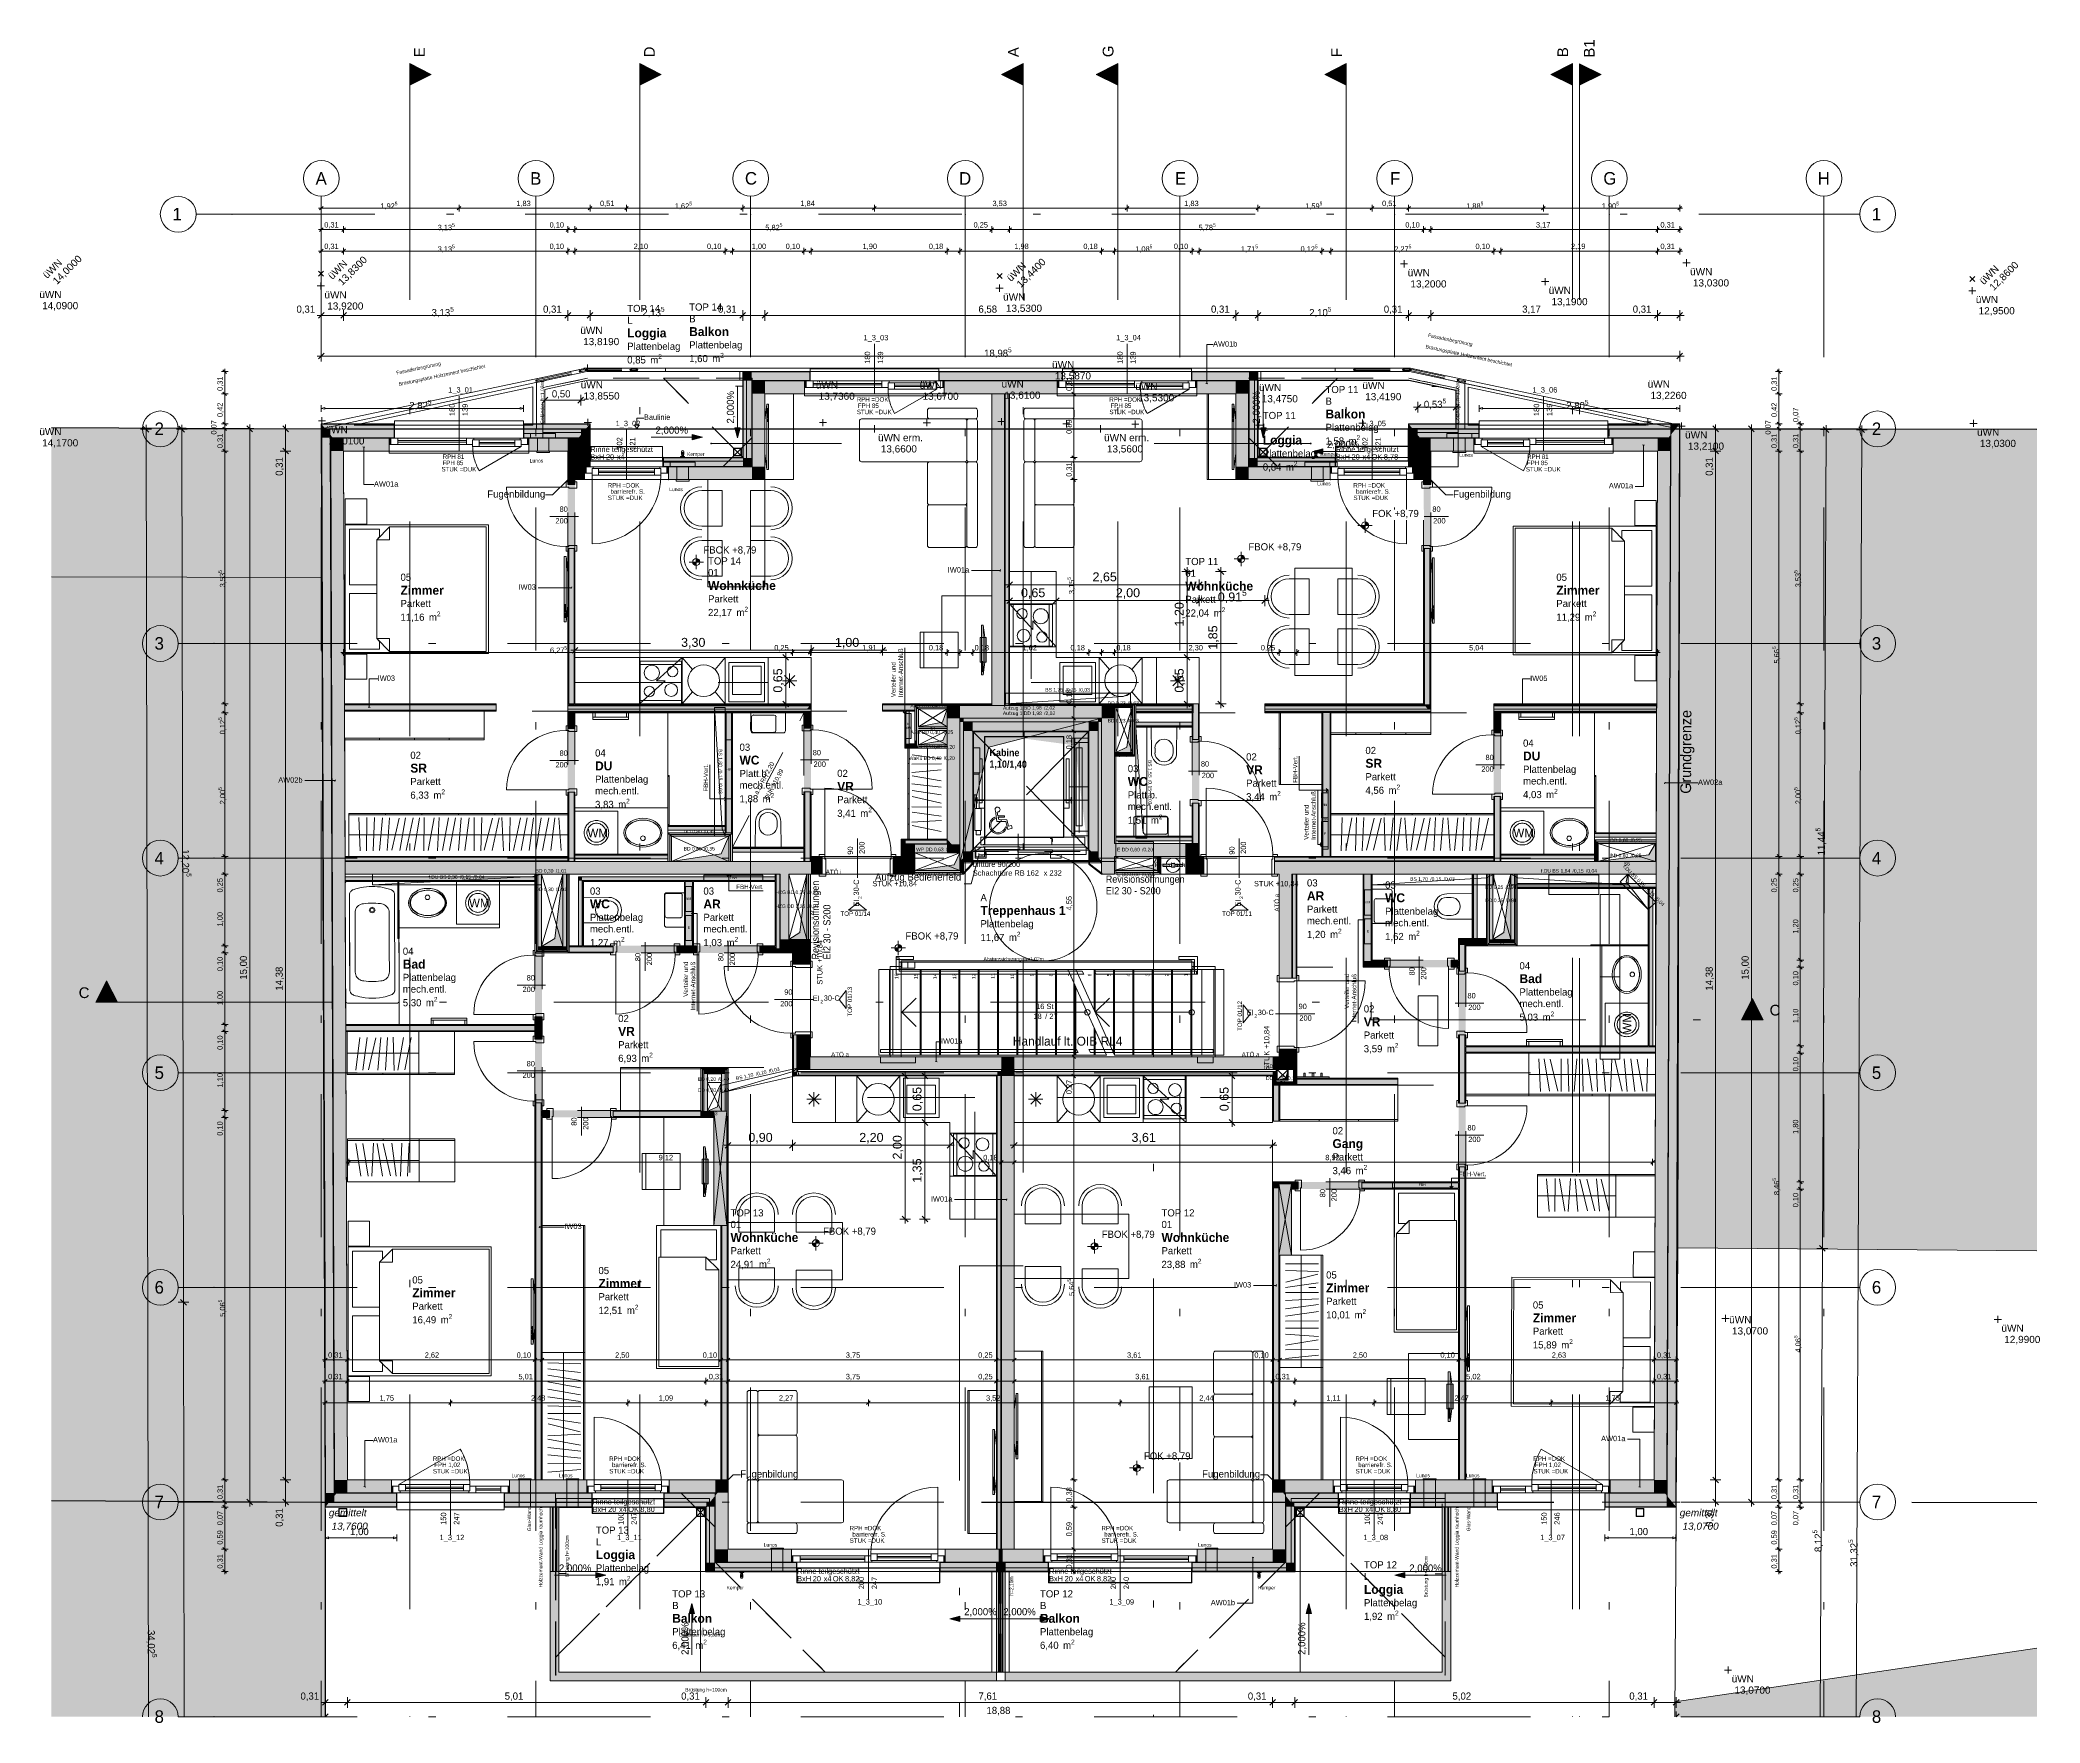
# Model space of a CAD drawing. Header units: metres. Extents: x -4 to 206, y -18 to 45.
# Drawn here: x -3.93 to 24.02, y -18.09 to 5.44 of the extents above; entities that cross this region are included whole.
import ezdxf

# ---------------------------------------------------------------- set-up
doc = ezdxf.new("R2010")
doc.units = ezdxf.units.M
doc.header["$MEASUREMENT"] = 0
for name, pattern in [('Achse', [0.004, 0.002, -0.001, 0, -0.001]), ('Baufluchtlinie', [0.013, 0.008, -0.005]), ('Punkt 1_1', [0.075, 0.025, -0.05]), ('Schnittlinie', [0.006, 0.003, -0.0015, 0, -0.0015]), ('Strichlinie eng', [0.002, 0.0015, -0.0005]), ('UNSICHTBAR', [0.4, 0, -0.4]), ('Untersicht', [0.001, 0.0005, -0.0005]), ('Wipeout_Contour', [1, 0, -1])]:
    doc.linetypes.add(name, pattern=pattern)
for name, color, linetype in [('3._3.Stock PP STG1_1_000 Achsraster', 7, 'Continuous'), ('3._3.Stock PP STG1_1_110 Wand Aussen', 7, 'Continuous'), ('3._3.Stock PP STG1_1_120 Wand Innen tragend', 7, 'Continuous'), ('3._3.Stock PP STG1_1_130 Wand Innen', 7, 'Continuous'), ('3._3.Stock PP STG1_1_140 Brüstung', 7, 'Continuous'), ('3._3.Stock PP STG1_1_140 Geländer transparent', 7, 'Continuous'), ('3._3.Stock PP STG1_1_150 Stütze', 7, 'Continuous'), ('3._3.Stock PP STG1_1_165 Fassadengestaltung 1 Rankgerüst', 7, 'Continuous'), ('3._3.Stock PP STG1_1_165 Fassadengestaltung Bänder', 7, 'Continuous'), ('3._3.Stock PP STG1_1_170 Schachtwände', 7, 'Continuous'), ('3._3.Stock PP STG1_1_210 Decke', 7, 'Continuous'), ('3._3.Stock PP STG1_1_220 Bodenaufbau', 7, 'Continuous'), ('3._3.Stock PP STG1_1_220 Bodenaufbau - Außen_ Gefälle', 7, 'Continuous'), ('3._3.Stock PP STG1_1_221 Bodenaufbau - Abdichtung', 7, 'Continuous'), ('3._3.Stock PP STG1_1_221 Bodenaufbau - Terrassenbelag', 7, 'Continuous'), ('3._3.Stock PP STG1_1_230 Decke abgehaengt', 7, 'Continuous'), ('3._3.Stock PP STG1_1_270 Deckendurchbruchsymbol', 7, 'Continuous'), ('3._3.Stock PP STG1_1_410 Treppe', 7, 'Continuous'), ('3._3.Stock PP STG1_1_430 Aufzug', 7, 'Continuous'), ('3._3.Stock PP STG1_1_450 Absturzsicherung', 7, 'Continuous'), ('3._3.Stock PP STG1_1_510 Möblierung', 7, 'Continuous'), ('3._3.Stock PP STG1_1_520 Fixeinbauten', 7, 'Continuous'), ('3._3.Stock PP STG1_1_530 Küche', 7, 'Continuous'), ('3._3.Stock PP STG1_1_540 Sanitäreinrichtung', 7, 'Continuous'), ('3._3.Stock PP STG1_1_611 Entwässerung', 7, 'Continuous'), ('3._3.Stock PP STG1_1_620 Haustechnik Installation', 7, 'Continuous'), ('3._3.Stock PP STG1_1_630 Elektrische Installation', 7, 'Continuous'), ('3._3.Stock PP STG1_1_715 Fassaden Pflanzen', 7, 'Continuous'), ('3._3.Stock PP STG1_1_725 Nachbarbebauung', 7, 'Continuous'), ('3._3.Stock PP STG1_1_810 Raum', 7, 'Continuous'), ('3._3.Stock PP STG1_1_815 Raumbegrenzung', 7, 'Continuous'), ('3._3.Stock PP STG1_1_844 Umriss 2D', 7, 'Continuous'), ('3._3.Stock PP STG1_1_851 Marker Schnitt', 7, 'Continuous'), ('3._3.Stock PP STG1_1_870 Dokumentation allgemein', 7, 'Continuous'), ('3._3.Stock PP STG1_1_910 Allgemein Bemaßung.x', 7, 'Continuous'), ('3._3.Stock PP STG1_1_910 Allgemein Lageplan Höhen', 7, 'Continuous'), ('3._3.Stock PP STG1_1_915 Allgemein Beschriftung.x', 7, 'Continuous'), ('3._3.Stock PP STG1_1_945 Einreichplan Beschriftung', 7, 'Continuous'), ('3._3.Stock PP STG1_1_950 Polierplan Bemaßung', 7, 'Continuous'), ('3._3.Stock PP STG1_1_950-1 Polierplan Bemaßung Küche', 7, 'Continuous'), ('3._3.Stock PP STG1_1_955 Polierplan Beschriftung', 7, 'Continuous'), ('3._3.Stock PP STG1_1_970 Brandschutz', 7, 'Continuous'), ('3._3.Stock PP STG1_1_Neubau_140 Geländer transparent', 7, 'Continuous'), ('3._3.Stock PP STG1_1_Neubau_840 Baulinien', 7, 'Continuous'), ('3._3.Stock PP STG1_1_Neubau_844 Umriss 2D', 7, 'Continuous')]:
    doc.layers.add(name, color=color, linetype=linetype)
doc.styles.add('ERSTELLTER_STIL_1', font='arial.ttf')
doc.styles.add('ERSTELLTER_STIL_2', font='')
doc.styles.add('ERSTELLTER_STIL_3', font='arialbi.ttf')
doc.styles.add('ERSTELLTER_STIL_4', font='', dxfattribs={"width": 0.936868})
doc.styles.add('ERSTELLTER_STIL_5', font='', dxfattribs={"width": 0.936868})
doc.styles.add('ERSTELLTER_STIL_6', font='')
doc.styles.add('ERSTELLTER_STIL_7', font='')
doc.styles.get('ERSTELLTER_STIL_2').set_extended_font_data('Eurostile')
doc.styles.get('ERSTELLTER_STIL_4').set_extended_font_data('Eurostile', bold=True)
doc.styles.get('ERSTELLTER_STIL_5').set_extended_font_data('Eurostile')
doc.styles.get('ERSTELLTER_STIL_6').set_extended_font_data('Eurostile', bold=True)
doc.styles.get('ERSTELLTER_STIL_7').set_extended_font_data('Muli')
doc.linetypes.add('Grenze Bundesland', pattern='A,0,[2,415_260415_PP_VA_1_6 3 St1.Shx,S=1.5873e-05,R=0,X=0,Y=0],-0.003,0', length=0.003)
doc.linetypes.add('Grenze Grundstück', pattern='A,0,[1,415_260415_PP_VA_1_6 3 St1.Shx,S=0.00031746,R=0,X=0,Y=0],-0.04,0', length=0.04)

msp = doc.modelspace()

# ---------------------------------------------------------------- hatches: boundary and pattern name
at = {"layer": '3._3.Stock PP STG1_1_110 Wand Aussen', "linetype": 'Continuous', "lineweight": 13, "true_color": 0xff6400}
for points in [[(6.015, 0.795), (5.895, 0.795), (6.015, 0.675)], [(6.015, 0.675), (5.895, 0.795), (5.895, 0.675)], [(6.015, -0.405), (6.015, 0.675), (5.895, 0.675), (5.895, -0.405)], [(6.015, 0.675), (6.825, 0.675), (6.825, 0.795), (6.015, 0.795)], [(6.775, 0.67), (6.755, 0.67), (6.755, 0.58), (6.775, 0.58)], [(8.635, 0.795), (8.635, 0.675), (10.355, 0.675), (10.355, 0.795)], [(8.685, 0.58), (8.705, 0.58), (8.705, 0.67), (8.685, 0.67)], [(10.305, 0.67), (10.285, 0.67), (10.285, 0.58), (10.305, 0.58)], [(12.165, 0.795), (12.165, 0.675), (12.965, 0.675), (12.965, 0.795)], [(12.215, 0.58), (12.235, 0.58), (12.235, 0.67), (12.215, 0.67)], [(12.965, 0.675), (13.085, 0.675), (13.085, 0.795)], [(12.965, 0.675), (13.085, 0.795), (12.965, 0.795)], [(12.965, 0.675), (12.965, -0.405), (13.085, -0.405), (13.085, 0.675)], [(0.005, 0), (0.005, 0.064), (0.004, 0.065), (0, 0.065), (0, 0)], [(0.004, 0.065), (0.057, 0), (1.02, 0), (1.02, 0.065)], [(0.057, 0), (0.005, 0.064), (0.005, 0)], [(0.125, -0.125), (0.125, -0.083), (0.057, 0), (0.005, 0), (0.005, -0.125)], [(0.125, 0), (0.057, 0), (0.125, -0.083)], [(3.751, 0.065), (2.83, 0.065), (2.83, 0), (3.698, 0)], [(3.698, 0), (3.63, -0.083), (3.63, -0.125), (3.75, -0.125), (3.75, 0)], [(3.63, -0.083), (3.698, 0), (3.63, 0)], [(3.75, 0), (3.75, 0.064), (3.698, 0)], [(3.751, 0.065), (3.75, 0.064), (3.75, 0), (3.755, 0), (3.755, 0.065)], [(15.2, 0), (15.2, 0.064), (15.199, 0.065), (15.195, 0.065), (15.195, 0)], [(15.199, 0.065), (15.252, 0), (16.175, 0), (16.175, 0.065)], [(15.252, 0), (15.2, 0.064), (15.2, 0)], [(15.32, -0.125), (15.32, -0.083), (15.252, 0), (15.2, 0), (15.2, -0.125)], [(15.32, 0), (15.252, 0), (15.32, -0.083)], [(15.32, -0.083), (15.354, -0.125), (16.175, -0.125), (16.175, 0), (15.32, 0)], [(18.86, 0.065), (17.985, 0.065), (17.985, 0), (18.86, 0)], [(17.985, -0.125), (18.826, -0.125), (18.86, -0.083), (18.86, 0), (17.985, 0)], [(18.93, -15.064), (18.98, 0.064), (18.86, -0.083), (18.81, -14.917)], [(18.86, 0.065), (18.98, 0.065), (18.98, 0.07), (18.86, 0.07)], [(18.86, 0), (18.928, 0), (18.98, 0.064), (18.98, 0.065), (18.86, 0.065)], [(18.86, -0.083), (18.928, 0), (18.86, 0)], [(0.18, -14.875), (0.125, -0.125), (0.005, -0.125), (0.06, -14.875)], [(0.125, 0), (0.125, -0.083), (0.16, -0.125), (1.02, -0.125), (1.02, 0)], [(0.13, -0.125), (0.13, -0.089), (0.125, -0.083), (0.125, -0.125)], [(0.16, -0.125), (0.13, -0.089), (0.13, -0.125)], [(0.97, -0.13), (0.95, -0.13), (0.95, -0.22), (0.97, -0.22)], [(2.83, -0.125), (3.596, -0.125), (3.63, -0.083), (3.63, 0), (2.83, 0)], [(2.88, -0.22), (2.9, -0.22), (2.9, -0.13), (2.88, -0.13)], [(3.625, -0.125), (3.625, -0.089), (3.596, -0.125)], [(3.63, -0.125), (3.63, -0.083), (3.625, -0.089), (3.625, -0.125)], [(3.63, -0.125), (3.63, -0.405), (3.75, -0.405), (3.75, -0.125)], [(15.32, -0.405), (15.32, -0.125), (15.2, -0.125), (15.2, -0.405)], [(15.325, -0.125), (15.325, -0.089), (15.32, -0.083), (15.32, -0.125)], [(15.354, -0.125), (15.325, -0.089), (15.325, -0.125)], [(16.125, -0.22), (16.125, -0.13), (16.105, -0.13), (16.105, -0.22)], [(18.035, -0.13), (18.035, -0.22), (18.055, -0.22), (18.055, -0.13)], [(18.855, -0.125), (18.855, -0.089), (18.826, -0.125)], [(18.86, -0.125), (18.86, -0.083), (18.855, -0.089), (18.855, -0.125)], [(3.75, -0.405), (3.63, -0.405), (3.63, -0.525)], [(3.75, -0.405), (3.63, -0.525), (3.75, -0.525)], [(3.7, -0.53), (3.68, -0.53), (3.68, -0.62), (3.7, -0.62)], [(4.78, -0.405), (4.78, -0.525), (5.895, -0.525), (5.895, -0.405)], [(4.83, -0.62), (4.85, -0.62), (4.85, -0.53), (4.83, -0.53)], [(5.895, -0.405), (5.895, -0.525), (6.015, -0.525)], [(6.015, -0.405), (5.895, -0.405), (6.015, -0.525)], [(13.085, -0.405), (12.965, -0.525), (13.085, -0.525)], [(13.085, -0.405), (12.965, -0.405), (12.965, -0.525)], [(13.085, -0.525), (14.17, -0.525), (14.17, -0.405), (13.085, -0.405)], [(14.12, -0.62), (14.12, -0.53), (14.1, -0.53), (14.1, -0.62)], [(15.32, -0.405), (15.2, -0.405), (15.32, -0.525)], [(15.2, -0.405), (15.2, -0.525), (15.32, -0.525)], [(15.25, -0.53), (15.25, -0.62), (15.27, -0.62), (15.27, -0.53)], [(1, -14.78), (0.98, -14.78), (0.98, -14.87), (1, -14.87)], [(2.61, -14.87), (2.63, -14.87), (2.63, -14.78), (2.61, -14.78)], [(3.73, -14.87), (3.73, -14.78), (3.71, -14.78), (3.71, -14.87)], [(4.84, -14.78), (4.84, -14.87), (4.86, -14.87), (4.86, -14.78)], [(14.16, -14.87), (14.16, -14.78), (14.14, -14.78), (14.14, -14.87)], [(15.27, -14.78), (15.27, -14.87), (15.29, -14.87), (15.29, -14.78)], [(16.381, -14.87), (16.381, -14.78), (16.361, -14.78), (16.361, -14.87)], [(17.991, -14.78), (17.991, -14.87), (18.011, -14.87), (18.011, -14.78)], [(0.059, -15.065), (0.06, -15.064), (0.06, -15), (0.055, -15), (0.055, -15.065)], [(0.112, -15), (0.059, -15.065), (1.05, -15.065), (1.05, -15)], [(0.112, -15), (0.18, -14.917), (0.18, -14.875), (0.06, -14.875), (0.06, -15)], [(0.06, -15), (0.06, -15.064), (0.112, -15)], [(0.18, -14.916), (0.112, -15), (0.181, -15)], [(0.18, -14.875), (0.18, -14.917), (0.185, -14.911), (0.185, -14.875)], [(0.214, -14.875), (0.18, -14.916), (0.181, -15), (1.05, -15), (1.05, -14.875)], [(0.185, -14.875), (0.185, -14.911), (0.214, -14.875)], [(3.78, -14.875), (2.56, -14.875), (2.56, -15), (3.78, -15)], [(3.78, -15), (2.56, -15), (2.56, -15.065), (3.78, -15.065)], [(4.79, -15), (5.432, -15), (5.505, -14.911), (5.505, -14.875), (4.79, -14.875)], [(4.79, -15.065), (5.379, -15.065), (5.38, -15.064), (5.38, -15), (4.79, -15)], [(5.38, -15.065), (5.38, -15.064), (5.379, -15.065)], [(5.38, -15.064), (5.432, -15), (5.38, -15)], [(5.5, -15.065), (5.5, -15), (5.432, -15), (5.38, -15.064), (5.38, -15.065)], [(5.5, -15.845), (5.5, -15.065), (5.38, -15.065), (5.38, -15.845)], [(5.5, -15), (5.5, -14.917), (5.432, -15)], [(5.505, -15), (5.505, -14.911), (5.5, -14.917), (5.5, -15)], [(13.475, -14.875), (13.475, -14.911), (13.548, -15), (14.21, -15), (14.21, -14.875)], [(13.48, -15), (13.48, -14.917), (13.475, -14.911), (13.475, -15)], [(13.548, -15), (13.48, -14.917), (13.48, -15)], [(13.48, -15), (13.48, -15.065), (13.6, -15.065), (13.6, -15.064), (13.548, -15)], [(13.48, -15.065), (13.48, -15.845), (13.6, -15.845), (13.6, -15.065)], [(13.6, -15), (13.548, -15), (13.6, -15.064)], [(13.6, -15.064), (13.601, -15.065), (14.21, -15.065), (14.21, -15), (13.6, -15)], [(13.601, -15.065), (13.6, -15.064), (13.6, -15.065)], [(15.22, -14.875), (15.22, -15), (16.431, -15), (16.431, -14.875)], [(15.22, -15), (15.22, -15.065), (16.431, -15.065), (16.431, -15)], [(17.941, -15), (18.809, -15), (18.81, -14.916), (18.776, -14.875), (17.941, -14.875)], [(18.809, -15), (17.941, -15), (17.941, -15.065), (18.809, -15.065)], [(18.776, -14.875), (18.805, -14.911), (18.805, -14.875)], [(18.805, -14.875), (18.805, -14.911), (18.81, -14.917), (18.81, -14.875)], [(18.809, -15), (18.878, -15), (18.81, -14.916)], [(18.929, -15.063), (18.878, -15), (18.809, -15), (18.809, -15.065), (18.929, -15.065)], [(18.929, -15.065), (18.809, -15.065), (18.809, -15.07), (18.929, -15.07)], [(5.5, -15.845), (5.38, -15.965), (5.5, -15.965)], [(5.38, -15.845), (5.38, -15.965), (5.5, -15.845)], [(5.5, -15.845), (5.5, -15.965), (6.64, -15.965), (6.64, -15.845)], [(6.59, -15.84), (6.59, -15.75), (6.57, -15.75), (6.57, -15.84)], [(9.435, -15.845), (8.65, -15.845), (8.65, -15.965), (9.435, -15.965)], [(8.7, -15.75), (8.7, -15.84), (8.72, -15.84), (8.72, -15.75)], [(9.555, -15.845), (9.555, -15.965), (10.16, -15.965), (10.16, -15.845)], [(10.11, -15.75), (10.09, -15.75), (10.09, -15.84), (10.11, -15.84)], [(13.48, -15.845), (12.17, -15.845), (12.17, -15.965), (13.48, -15.965)], [(12.22, -15.84), (12.24, -15.84), (12.24, -15.75), (12.22, -15.75)], [(13.48, -15.965), (13.6, -15.965), (13.48, -15.845)], [(13.48, -15.845), (13.6, -15.965), (13.6, -15.845)]]:
    msp.add_hatch(color=30, dxfattribs=at).paths.add_polyline_path(points)
at = {"layer": '3._3.Stock PP STG1_1_110 Wand Aussen', "linetype": 'Continuous', "lineweight": 0, "true_color": 0x373737}
for points in [[(6.02, 0.675), (6.015, 0.675), (6.02, 0.67)], [(6.02, 0.67), (6.015, 0.675), (6.015, 0.67)], [(6.02, -0.525), (6.02, 0.67), (6.015, 0.67), (6.015, -0.525)], [(6.02, 0.675), (6.02, 0.67), (6.825, 0.67), (6.825, 0.675)], [(8.635, 0.67), (10.355, 0.67), (10.355, 0.675), (8.635, 0.675)], [(12.165, 0.67), (12.96, 0.67), (12.96, 0.675), (12.165, 0.675)], [(12.96, 0.67), (12.965, 0.67), (12.965, 0.675)], [(12.96, 0.67), (12.965, 0.675), (12.96, 0.675)], [(12.96, 0.67), (12.96, -0.525), (12.965, -0.525), (12.965, 0.67)], [(0.13, -0.13), (0.13, -0.125), (0.125, -0.125), (0.125, -0.13)], [(0.185, -14.87), (0.13, -0.13), (0.125, -0.13), (0.18, -14.87)], [(0.164, -0.13), (0.16, -0.125), (0.13, -0.125), (0.13, -0.13)], [(0.16, -0.125), (0.164, -0.13), (1.02, -0.13), (1.02, -0.125)], [(2.83, -0.13), (3.592, -0.13), (3.596, -0.125), (2.83, -0.125)], [(3.596, -0.125), (3.592, -0.13), (3.625, -0.13), (3.625, -0.125)], [(3.625, -0.125), (3.625, -0.13), (3.63, -0.13), (3.63, -0.125)], [(3.625, -0.13), (3.625, -0.525), (3.63, -0.525), (3.63, -0.13)], [(15.325, -0.13), (15.325, -0.125), (15.32, -0.125), (15.32, -0.13)], [(15.325, -0.525), (15.325, -0.13), (15.32, -0.13), (15.32, -0.525)], [(15.358, -0.13), (15.354, -0.125), (15.325, -0.125), (15.325, -0.13)], [(15.354, -0.125), (15.358, -0.13), (16.175, -0.13), (16.175, -0.125)], [(17.985, -0.13), (18.821, -0.13), (18.826, -0.125), (17.985, -0.125)], [(18.855, -0.13), (18.805, -14.87), (18.81, -14.87), (18.86, -0.13)], [(18.826, -0.125), (18.821, -0.13), (18.855, -0.13), (18.855, -0.125)], [(18.855, -0.125), (18.855, -0.13), (18.86, -0.13), (18.86, -0.125)], [(3.63, -0.525), (3.625, -0.525), (3.625, -0.53)], [(3.63, -0.525), (3.625, -0.53), (3.63, -0.53)], [(3.63, -0.525), (3.63, -0.53), (3.75, -0.53), (3.75, -0.525)], [(4.78, -0.53), (6.015, -0.53), (6.015, -0.525), (4.78, -0.525)], [(6.015, -0.525), (6.015, -0.53), (6.02, -0.53)], [(6.02, -0.525), (6.015, -0.525), (6.02, -0.53)], [(12.965, -0.525), (12.96, -0.53), (12.965, -0.53)], [(12.965, -0.525), (12.96, -0.525), (12.96, -0.53)], [(12.965, -0.525), (12.965, -0.53), (14.17, -0.53), (14.17, -0.525)], [(15.2, -0.53), (15.32, -0.53), (15.32, -0.525), (15.2, -0.525)], [(15.325, -0.525), (15.32, -0.525), (15.325, -0.53)], [(15.32, -0.525), (15.32, -0.53), (15.325, -0.53)], [(0.185, -14.875), (0.185, -14.87), (0.18, -14.87), (0.18, -14.875)], [(0.214, -14.875), (0.218, -14.87), (0.185, -14.87), (0.185, -14.875)], [(0.214, -14.875), (1.05, -14.875), (1.05, -14.87), (0.218, -14.87)], [(3.78, -14.87), (2.56, -14.87), (2.56, -14.875), (3.78, -14.875)], [(5.505, -14.87), (4.79, -14.87), (4.79, -14.875), (5.505, -14.875)], [(5.505, -15.84), (5.505, -15), (5.5, -15), (5.5, -15.84)], [(13.475, -14.875), (14.21, -14.875), (14.21, -14.87), (13.475, -14.87)], [(13.475, -15), (13.475, -15.84), (13.48, -15.84), (13.48, -15)], [(15.22, -14.875), (16.431, -14.875), (16.431, -14.87), (15.22, -14.87)], [(17.941, -14.875), (18.776, -14.875), (18.772, -14.87), (17.941, -14.87)], [(18.772, -14.87), (18.776, -14.875), (18.805, -14.875), (18.805, -14.87)], [(18.805, -14.87), (18.805, -14.875), (18.81, -14.875), (18.81, -14.87)], [(5.505, -15.84), (5.5, -15.845), (5.505, -15.845)], [(5.5, -15.84), (5.5, -15.845), (5.505, -15.84)], [(5.505, -15.845), (6.64, -15.845), (6.64, -15.84), (5.505, -15.84)], [(9.435, -15.84), (8.65, -15.84), (8.65, -15.845), (9.435, -15.845)], [(9.555, -15.845), (10.16, -15.845), (10.16, -15.84), (9.555, -15.84)], [(12.17, -15.845), (13.475, -15.845), (13.475, -15.84), (12.17, -15.84)], [(13.475, -15.845), (13.48, -15.845), (13.475, -15.84)], [(13.475, -15.84), (13.48, -15.845), (13.48, -15.84)]]:
    msp.add_hatch(color=250, dxfattribs=at).paths.add_polyline_path(points)
at = {"layer": '3._3.Stock PP STG1_1_110 Wand Aussen', "linetype": 'Continuous', "lineweight": 13, "true_color": 0x3f7f02}
for points in [[(6.2, 0.67), (6.02, 0.67), (6.2, 0.49)], [(6.2, 0.49), (6.02, 0.67), (6.02, 0.49)], [(6.2, 0.49), (6.755, 0.49), (6.755, 0.58), (6.755, 0.67), (6.2, 0.67)], [(8.705, 0.67), (8.705, 0.58), (8.705, 0.49), (10.285, 0.49), (10.285, 0.58), (10.285, 0.67)], [(12.235, 0.58), (12.235, 0.49), (12.78, 0.49), (12.78, 0.67), (12.235, 0.67)], [(12.78, 0.49), (12.96, 0.49), (12.96, 0.67)], [(12.78, 0.49), (12.96, 0.67), (12.78, 0.67)], [(6.2, -0.53), (6.2, 0.49), (6.02, 0.49), (6.02, -0.53)], [(12.78, 0.49), (12.78, -0.53), (12.96, -0.53), (12.96, 0.49)], [(0.311, -0.31), (0.164, -0.13), (0.13, -0.13), (0.131, -0.31)], [(0.164, -0.13), (0.311, -0.31), (0.31, -0.13)], [(0.31, -0.13), (0.311, -0.31), (0.95, -0.31), (0.95, -0.22), (0.95, -0.13)], [(3.445, -0.13), (2.9, -0.13), (2.9, -0.22), (2.9, -0.31), (3.445, -0.31)], [(3.445, -0.31), (3.625, -0.31), (3.625, -0.13), (3.592, -0.13)], [(3.445, -0.31), (3.592, -0.13), (3.445, -0.13)], [(15.325, -0.13), (15.325, -0.31), (15.505, -0.31), (15.358, -0.13)], [(15.358, -0.13), (15.505, -0.31), (15.505, -0.13)], [(15.505, -0.13), (15.505, -0.31), (16.105, -0.31), (16.105, -0.22), (16.105, -0.13)], [(18.055, -0.13), (18.055, -0.22), (18.055, -0.31), (18.674, -0.31), (18.675, -0.13)], [(18.674, -0.31), (18.821, -0.13), (18.675, -0.13)], [(18.674, -0.31), (18.854, -0.31), (18.855, -0.13), (18.821, -0.13)], [(0.311, -0.31), (0.131, -0.31), (0.184, -14.69), (0.364, -14.69)], [(3.445, -0.31), (3.445, -0.53), (3.625, -0.53), (3.625, -0.31)], [(3.625, -0.53), (3.445, -0.53), (3.445, -0.71)], [(3.625, -0.53), (3.445, -0.71), (3.625, -0.71)], [(3.625, -0.53), (3.625, -0.71), (3.68, -0.71), (3.68, -0.62), (3.68, -0.53)], [(4.85, -0.62), (4.85, -0.71), (6.02, -0.71), (6.02, -0.53), (4.85, -0.53)], [(6.02, -0.53), (6.02, -0.71), (6.2, -0.71)], [(6.2, -0.53), (6.02, -0.53), (6.2, -0.71)], [(12.96, -0.53), (12.78, -0.71), (12.96, -0.71)], [(12.96, -0.53), (12.78, -0.53), (12.78, -0.71)], [(12.96, -0.53), (12.96, -0.71), (14.1, -0.71), (14.1, -0.62), (14.1, -0.53)], [(15.27, -0.53), (15.27, -0.62), (15.27, -0.71), (15.325, -0.71), (15.325, -0.53)], [(15.505, -0.53), (15.505, -0.31), (15.325, -0.31), (15.325, -0.53)], [(15.505, -0.53), (15.325, -0.53), (15.505, -0.71)], [(15.325, -0.53), (15.325, -0.71), (15.505, -0.71)], [(18.626, -14.69), (18.806, -14.69), (18.854, -0.31), (18.674, -0.31)], [(0.364, -14.69), (0.184, -14.69), (0.185, -14.87), (0.218, -14.87)], [(0.364, -14.69), (0.218, -14.87), (0.365, -14.87)], [(0.364, -14.69), (0.365, -14.87), (0.98, -14.87), (0.98, -14.78), (0.98, -14.69)], [(2.63, -14.78), (2.63, -14.87), (3.71, -14.87), (3.71, -14.78), (3.71, -14.69), (2.63, -14.69)], [(5.505, -14.69), (4.86, -14.69), (4.86, -14.78), (4.86, -14.87), (5.505, -14.87)], [(5.505, -14.69), (5.505, -14.87), (5.538, -14.87), (5.685, -14.69)], [(5.538, -14.87), (5.685, -14.87), (5.685, -14.69)], [(13.295, -14.69), (13.442, -14.87), (13.475, -14.87), (13.475, -14.69)], [(13.295, -14.87), (13.442, -14.87), (13.295, -14.69)], [(13.475, -14.69), (13.475, -14.87), (14.14, -14.87), (14.14, -14.78), (14.14, -14.69)], [(15.29, -14.69), (15.29, -14.78), (15.29, -14.87), (16.361, -14.87), (16.361, -14.78), (16.361, -14.69)], [(18.011, -14.78), (18.011, -14.87), (18.625, -14.87), (18.626, -14.69), (18.011, -14.69)], [(18.626, -14.69), (18.625, -14.87), (18.772, -14.87)], [(18.626, -14.69), (18.772, -14.87), (18.805, -14.87), (18.806, -14.69)], [(5.505, -14.875), (5.534, -14.875), (5.538, -14.87), (5.505, -14.87)], [(5.685, -15.66), (5.685, -14.87), (5.538, -14.87), (5.505, -14.911), (5.505, -15.66)], [(5.505, -14.911), (5.534, -14.875), (5.505, -14.875)], [(13.295, -14.87), (13.295, -15.66), (13.475, -15.66), (13.475, -14.911), (13.442, -14.87)], [(13.475, -14.87), (13.442, -14.87), (13.446, -14.875), (13.475, -14.875)], [(13.475, -14.875), (13.446, -14.875), (13.475, -14.911)], [(5.685, -15.66), (5.505, -15.84), (5.685, -15.84)], [(5.505, -15.66), (5.505, -15.84), (5.685, -15.66)], [(5.685, -15.66), (5.685, -15.84), (6.57, -15.84), (6.57, -15.75), (6.57, -15.66)], [(9.475, -15.66), (8.72, -15.66), (8.72, -15.75), (8.72, -15.84), (9.475, -15.84)], [(9.515, -15.66), (9.515, -15.84), (10.09, -15.84), (10.09, -15.75), (10.09, -15.66)], [(13.295, -15.66), (12.24, -15.66), (12.24, -15.75), (12.24, -15.84), (13.295, -15.84)], [(13.295, -15.84), (13.475, -15.84), (13.295, -15.66)], [(13.295, -15.66), (13.475, -15.84), (13.475, -15.66)]]:
    msp.add_hatch(color=76, dxfattribs=at).paths.add_polyline_path(points)
at = {"layer": '3._3.Stock PP STG1_1_120 Wand Innen tragend', "linetype": 'Continuous', "lineweight": 13, "true_color": 0x3f7f02}
for points in [[(9.55, -3.865), (9.55, 0.49), (9.37, 0.49), (9.37, -3.865)], [(8.745, -4.045), (8.925, -4.045), (8.745, -3.865)], [(8.745, -3.865), (8.925, -4.045), (8.925, -3.865)], [(10.905, -3.865), (8.925, -3.865), (8.925, -4.045), (10.905, -4.045)], [(10.905, -4.045), (11.085, -4.045), (11.085, -3.865)], [(10.905, -3.865), (10.905, -4.045), (11.085, -3.865)], [(8.745, -4.045), (8.745, -5.735), (8.811, -5.805), (8.925, -5.805), (8.925, -4.045)], [(10.905, -4.045), (10.905, -6.225), (11.085, -6.225), (11.085, -4.045)], [(8.295, -5.805), (8.175, -5.805), (8.295, -5.925)], [(8.295, -5.925), (8.175, -5.805), (8.175, -5.925)], [(8.295, -5.925), (8.745, -5.925), (8.745, -5.805), (8.295, -5.805)], [(8.757, -5.748), (8.745, -5.735), (8.745, -5.748)], [(8.745, -5.798), (8.804, -5.798), (8.757, -5.748), (8.745, -5.748)], [(8.745, -5.805), (8.811, -5.805), (8.804, -5.798), (8.745, -5.798)], [(8.745, -5.805), (8.745, -5.925), (8.925, -5.925), (8.811, -5.805)], [(8.925, -5.805), (8.811, -5.805), (8.925, -5.925)], [(11.085, -5.975), (12.185, -5.975), (12.185, -5.795), (11.085, -5.795)], [(12.2, -6.045), (12.2, -5.795), (12.08, -5.795), (12.08, -6.045)], [(3.445, -6.045), (0.332, -6.045), (0.333, -6.225), (3.445, -6.225)], [(3.445, -6.225), (6.845, -6.225), (6.845, -6.045), (3.445, -6.045)], [(6.845, -6.045), (6.845, -6.225), (7, -6.225), (7, -6.045)], [(7.99, -6.225), (8.175, -6.225), (8.175, -6.067), (8.158, -6.045), (7.99, -6.045)], [(8.158, -6.045), (8.167, -6.057), (8.167, -6.045)], [(8.167, -6.045), (8.167, -6.057), (8.175, -6.067), (8.175, -6.045)], [(8.295, -6.045), (8.295, -5.925), (8.175, -5.925), (8.175, -6.045)], [(8.295, -6.045), (8.175, -6.045), (8.175, -6.067), (8.295, -6.225)], [(8.175, -6.067), (8.175, -6.225), (8.295, -6.225)], [(12.08, -6.045), (12.08, -6.225), (12.2, -6.225), (12.2, -6.045)], [(12.2, -6.045), (12.2, -6.225), (12.207, -6.225), (12.207, -6.045)], [(12.207, -6.045), (12.207, -6.225), (12.257, -6.225), (12.257, -6.045)], [(12.257, -6.045), (12.257, -6.225), (12.27, -6.225), (12.27, -6.045)], [(12.257, -6.045), (12.257, -6.225), (12.332, -6.225), (12.332, -6.045)], [(16.385, -6.045), (13.322, -6.045), (13.322, -6.225), (16.385, -6.225)], [(16.385, -6.225), (18.654, -6.225), (18.655, -6.045), (16.385, -6.045)], [(6.535, -7.135), (6.535, -6.225), (6.415, -6.225), (6.415, -7.135)], [(13.385, -7.68), (13.565, -7.68), (13.565, -6.225), (13.385, -6.225)], [(6.535, -7.135), (6.415, -7.255), (6.535, -7.255)], [(6.415, -7.135), (6.415, -7.255), (6.535, -7.135)], [(6.655, -7.135), (6.535, -7.135), (6.535, -7.255), (6.655, -7.255)], [(6.655, -7.135), (6.655, -7.255), (6.677, -7.255), (6.835, -7.135)], [(6.655, -7.263), (6.667, -7.263), (6.677, -7.255), (6.655, -7.255)], [(6.655, -7.272), (6.655, -7.48), (6.835, -7.48), (6.835, -7.255), (6.677, -7.255)], [(6.655, -7.272), (6.667, -7.263), (6.655, -7.263)], [(6.677, -7.255), (6.835, -7.255), (6.835, -7.135)], [(6.655, -8.775), (6.835, -8.775), (6.835, -8.47), (6.655, -8.47)], [(6.655, -8.955), (6.668, -8.955), (6.835, -8.775), (6.655, -8.775)], [(6.835, -8.775), (6.668, -8.955), (6.835, -8.955)], [(9.505, -8.775), (6.835, -8.775), (6.835, -8.955), (9.505, -8.955)], [(9.685, -8.775), (9.505, -8.775), (9.505, -8.955), (9.685, -8.955)], [(9.685, -8.955), (13.295, -8.955), (13.295, -8.775), (9.685, -8.775)], [(13.32, -8.865), (13.295, -8.775), (13.295, -8.955), (13.32, -8.955)], [(13.385, -8.775), (13.295, -8.775), (13.345, -8.955), (13.385, -8.955)], [(13.345, -8.955), (13.32, -8.865), (13.32, -8.955)], [(13.385, -8.775), (13.565, -8.775), (13.565, -8.67), (13.385, -8.67)], [(13.385, -8.955), (13.565, -8.955), (13.565, -8.905), (13.385, -8.775)], [(13.385, -8.775), (13.565, -8.905), (13.565, -8.775)], [(9.685, -8.955), (9.505, -8.955), (9.505, -8.983), (9.685, -8.983)], [(9.685, -8.983), (9.505, -8.983), (9.505, -9.033), (9.685, -9.033)], [(9.685, -9.033), (9.505, -9.033), (9.505, -9.045), (9.685, -9.045)], [(9.505, -9.045), (9.505, -15.66), (9.685, -15.66), (9.685, -9.045)]]:
    msp.add_hatch(color=76, dxfattribs=at).paths.add_polyline_path(points)
at = {"layer": '3._3.Stock PP STG1_1_120 Wand Innen tragend', "linetype": 'Continuous', "lineweight": 13, "true_color": 0xffaa00}
for points in [[(9.607, -3.865), (9.607, 0.49), (9.557, 0.49), (9.557, -3.865)], [(8.167, -5.748), (8.118, -5.748), (8.167, -5.798)], [(8.167, -5.798), (8.118, -5.748), (8.118, -5.798)], [(8.167, -5.988), (8.167, -5.798), (8.118, -5.798), (8.118, -5.988)], [(8.167, -5.798), (8.745, -5.798), (8.745, -5.748), (8.167, -5.748)], [(12.257, -5.988), (12.257, -5.795), (12.207, -5.795), (12.207, -5.988)], [(3.445, -5.988), (0.332, -5.988), (0.332, -6.038), (3.445, -6.038)], [(6.845, -5.988), (6.845, -6.038), (7, -6.038), (7, -5.988)], [(7.99, -6.038), (8.118, -6.038), (8.118, -5.991), (8.115, -5.988), (7.99, -5.988)], [(8.115, -5.988), (8.118, -5.991), (8.118, -5.988)], [(8.167, -6.038), (8.167, -5.988), (8.118, -5.988), (8.118, -5.991), (8.152, -6.038)], [(8.118, -6.038), (8.152, -6.038), (8.118, -5.991)], [(12.207, -5.988), (12.207, -6.038), (12.257, -6.038), (12.257, -5.988)], [(12.257, -5.988), (12.257, -6.038), (12.27, -6.038), (12.27, -5.988)], [(12.257, -5.988), (12.257, -6.038), (12.332, -6.038), (12.332, -5.988)], [(16.385, -5.988), (13.322, -5.988), (13.322, -6.038), (16.385, -6.038)], [(6.407, -7.263), (6.407, -6.225), (6.357, -6.225), (6.357, -7.263)], [(13.572, -6.225), (13.572, -7.68), (13.622, -7.68), (13.622, -6.225)], [(6.407, -7.263), (6.357, -7.313), (6.407, -7.313)], [(6.357, -7.263), (6.357, -7.313), (6.407, -7.263)], [(6.597, -7.263), (6.407, -7.263), (6.407, -7.313), (6.597, -7.313)], [(6.647, -7.263), (6.597, -7.263), (6.597, -7.313), (6.601, -7.313), (6.647, -7.278)], [(6.597, -7.316), (6.601, -7.313), (6.597, -7.313)], [(6.601, -7.313), (6.597, -7.316), (6.597, -7.48), (6.647, -7.48), (6.647, -7.313)], [(6.647, -7.313), (6.647, -7.278), (6.601, -7.313)], [(6.597, -8.983), (6.643, -8.983), (6.647, -8.978), (6.647, -8.47), (6.597, -8.47)], [(13.622, -8.946), (13.572, -8.91), (13.572, -8.955), (13.622, -8.955)], [(13.572, -8.91), (13.622, -8.946), (13.622, -8.67), (13.572, -8.67)], [(6.597, -8.983), (6.597, -9.032), (6.643, -8.983)], [(6.647, -8.983), (6.643, -8.983), (6.597, -9.032), (6.597, -9.033), (6.647, -9.033)], [(6.647, -8.978), (6.643, -8.983), (6.647, -8.983)], [(9.447, -8.983), (6.647, -8.983), (6.647, -9.033), (9.447, -9.033)], [(9.497, -8.983), (9.447, -8.983), (9.447, -9.033), (9.497, -9.033)], [(9.497, -9.033), (9.447, -9.033), (9.447, -9.045), (9.497, -9.045)], [(9.447, -9.045), (9.447, -15.66), (9.497, -15.66), (9.497, -9.045)], [(9.685, -9.033), (13.295, -9.033), (13.295, -8.983), (9.685, -8.983)], [(13.32, -9.033), (13.32, -8.983), (13.295, -8.983), (13.295, -9.033)]]:
    msp.add_hatch(color=40, dxfattribs=at).paths.add_polyline_path(points)
at = {"layer": '3._3.Stock PP STG1_1_120 Wand Innen tragend', "linetype": 'Continuous', "lineweight": 13, "true_color": 0xfb02fe}
for points in [[(9.62, -3.865), (9.62, 0.49), (9.607, 0.49), (9.607, -3.865)], [(8.118, -5.735), (8.105, -5.735), (8.118, -5.748)], [(8.105, -5.748), (8.118, -5.748), (8.105, -5.735)], [(8.105, -5.975), (8.118, -5.975), (8.118, -5.748), (8.105, -5.748)], [(8.118, -5.748), (8.745, -5.748), (8.745, -5.735), (8.118, -5.735)], [(12.27, -5.975), (12.27, -5.795), (12.257, -5.795), (12.257, -5.975)], [(3.445, -5.975), (0.332, -5.975), (0.332, -5.988), (3.445, -5.988)], [(6.845, -5.975), (6.845, -5.988), (7, -5.988), (7, -5.975)], [(7.99, -5.988), (8.105, -5.988), (8.105, -5.975), (7.99, -5.975)], [(8.118, -5.975), (8.105, -5.975), (8.115, -5.988), (8.118, -5.988)], [(8.115, -5.988), (8.105, -5.975), (8.105, -5.988)], [(12.257, -5.975), (12.257, -5.988), (12.332, -5.988), (12.332, -5.975)], [(12.257, -5.975), (12.257, -5.988), (12.27, -5.988), (12.27, -5.975)], [(13.322, -5.988), (16.385, -5.988), (16.385, -5.975), (13.322, -5.975)], [(6.357, -7.313), (6.357, -6.225), (6.345, -6.225), (6.345, -7.313)], [(13.622, -6.225), (13.622, -7.68), (13.635, -7.68), (13.635, -6.225)], [(6.357, -7.313), (6.345, -7.325), (6.357, -7.325)], [(6.345, -7.313), (6.345, -7.325), (6.357, -7.313)], [(6.585, -7.313), (6.357, -7.313), (6.357, -7.325), (6.585, -7.325)], [(6.585, -7.313), (6.585, -7.325), (6.597, -7.316), (6.597, -7.313)], [(6.597, -7.316), (6.585, -7.325), (6.597, -7.325)], [(6.597, -7.325), (6.585, -7.325), (6.585, -7.48), (6.597, -7.48)], [(6.585, -9.033), (6.597, -9.033), (6.597, -9.032), (6.597, -8.47), (6.585, -8.47)], [(13.622, -8.946), (13.635, -8.955), (13.635, -8.67), (13.622, -8.67)], [(6.597, -9.033), (6.585, -9.033), (6.585, -9.045)], [(6.597, -9.033), (6.585, -9.045), (6.597, -9.045), (6.597, -9.033)], [(9.435, -9.033), (6.597, -9.033), (6.597, -9.045), (9.435, -9.045)], [(6.597, -9.032), (6.597, -9.033), (6.597, -9.033)], [(9.447, -9.033), (9.435, -9.033), (9.435, -9.045), (9.447, -9.045)], [(9.435, -9.045), (9.435, -15.66), (9.447, -15.66), (9.447, -9.045)], [(9.685, -9.045), (13.295, -9.045), (13.295, -9.033), (9.685, -9.033)], [(13.622, -8.946), (13.622, -8.955), (13.635, -8.955)]]:
    msp.add_hatch(color=6, dxfattribs=at).paths.add_polyline_path(points)
at = {"layer": '3._3.Stock PP STG1_1_130 Wand Innen', "linetype": 'Continuous', "lineweight": 13, "true_color": 0xfb02fe}
for points in [[(3.445, -0.71), (3.445, -0.78), (3.457, -0.78), (3.457, -0.71)], [(3.532, -0.71), (3.532, -0.78), (3.545, -0.78), (3.545, -0.71)], [(15.417, -0.71), (15.405, -0.71), (15.405, -0.78), (15.417, -0.78)], [(15.492, -0.71), (15.492, -0.78), (15.505, -0.78), (15.505, -0.71)], [(3.445, -3.845), (3.457, -3.845), (3.457, -1.67), (3.445, -1.67)], [(3.545, -1.67), (3.532, -1.67), (3.532, -3.845), (3.545, -3.845)], [(15.405, -3.845), (15.417, -3.845), (15.417, -1.67), (15.405, -1.67)], [(15.505, -1.67), (15.492, -1.67), (15.492, -3.857), (15.505, -3.857)], [(2.445, -3.845), (0.324, -3.845), (0.324, -3.857), (2.445, -3.857)], [(6.845, -3.845), (3.445, -3.845), (3.445, -3.857), (6.835, -3.857)], [(6.835, -3.857), (3.445, -3.857), (3.445, -3.87), (6.825, -3.87)], [(6.832, -3.87), (6.832, -3.861), (6.825, -3.87)], [(6.845, -3.87), (6.845, -3.857), (6.835, -3.857), (6.832, -3.861), (6.832, -3.87)], [(6.835, -3.857), (6.845, -3.857), (6.845, -3.845)], [(8.295, -3.845), (7.845, -3.845), (7.845, -3.857), (8.295, -3.857)], [(9.37, -3.845), (8.295, -3.845), (8.295, -3.857), (9.37, -3.857)], [(11.105, -3.845), (9.62, -3.845), (9.62, -3.857), (11.105, -3.857)], [(12.185, -3.845), (11.385, -3.845), (11.385, -3.857), (12.185, -3.857)], [(12.185, -3.857), (11.385, -3.857), (11.385, -3.87), (12.185, -3.87)], [(12.17, -3.845), (12.17, -4.34), (12.182, -4.34), (12.182, -3.845)], [(12.257, -3.845), (12.257, -4.34), (12.27, -4.34), (12.27, -3.845)], [(15.405, -3.845), (13.185, -3.845), (13.185, -3.857), (15.405, -3.857)], [(15.415, -3.857), (13.185, -3.857), (13.185, -3.87), (15.425, -3.87)], [(15.415, -3.857), (15.405, -3.845), (15.405, -3.857)], [(15.405, -3.845), (15.415, -3.857), (15.417, -3.857), (15.417, -3.845)], [(15.415, -3.857), (15.417, -3.861), (15.417, -3.857)], [(15.417, -3.857), (15.417, -3.861), (15.425, -3.87), (15.492, -3.87), (15.492, -3.857)], [(15.492, -3.857), (15.492, -3.87), (15.505, -3.87), (15.505, -3.857)], [(18.662, -3.845), (16.385, -3.845), (16.385, -3.857), (18.662, -3.857)], [(18.662, -3.857), (16.385, -3.857), (16.385, -3.87), (18.662, -3.87)], [(0.324, -3.945), (2.445, -3.945), (2.445, -3.932), (0.324, -3.932)], [(3.445, -3.958), (6.755, -3.958), (6.765, -3.945), (3.445, -3.945)], [(6.745, -3.958), (3.445, -3.958), (3.445, -3.97), (6.745, -3.97)], [(3.445, -3.97), (3.445, -4.19), (3.457, -4.19), (3.457, -3.97)], [(3.532, -3.97), (3.532, -4.19), (3.545, -4.19), (3.545, -3.97)], [(5.645, -3.97), (5.645, -5.645), (5.657, -5.645), (5.657, -3.97)], [(5.745, -5.645), (5.745, -3.97), (5.732, -3.97), (5.732, -5.645)], [(6.745, -3.97), (6.755, -3.958), (6.745, -3.958)], [(6.755, -3.958), (6.745, -3.97), (6.757, -3.97), (6.757, -3.958)], [(6.745, -3.97), (6.745, -4.182), (6.757, -4.182), (6.757, -3.97)], [(6.757, -3.958), (6.757, -3.954), (6.755, -3.958)], [(6.832, -3.958), (6.832, -3.945), (6.765, -3.945), (6.757, -3.954), (6.757, -3.958)], [(6.845, -3.958), (6.845, -3.945), (6.832, -3.945), (6.832, -3.958)], [(6.845, -3.958), (6.832, -3.958), (6.832, -4.182), (6.845, -4.182)], [(7.845, -3.945), (8.295, -3.945), (8.295, -3.932), (7.845, -3.932)], [(8.155, -3.945), (8.155, -4.453), (8.167, -4.453), (8.167, -3.945)], [(11.385, -3.958), (12.185, -3.958), (12.185, -3.945), (11.385, -3.945)], [(11.385, -3.97), (12.185, -3.97), (12.185, -3.958), (11.385, -3.958)], [(11.385, -4.17), (12.17, -4.17), (12.17, -4.158), (11.385, -4.158)], [(13.185, -3.958), (15.495, -3.958), (15.485, -3.945), (13.185, -3.945)], [(13.985, -3.958), (13.185, -3.958), (13.185, -3.97), (13.985, -3.97)], [(13.985, -3.97), (13.997, -3.97), (13.997, -3.958), (13.985, -3.958)], [(13.985, -3.97), (13.985, -5.975), (13.997, -5.975), (13.997, -3.97)], [(14.097, -3.97), (14.11, -3.97), (14.11, -3.958), (14.097, -3.958)], [(14.11, -5.975), (14.11, -3.97), (14.097, -3.97), (14.097, -5.975)], [(14.11, -3.97), (15.505, -3.97), (15.495, -3.958), (14.11, -3.958)], [(15.485, -3.945), (15.492, -3.954), (15.492, -3.945)], [(15.492, -3.945), (15.492, -3.954), (15.495, -3.958), (15.505, -3.958), (15.505, -3.945)], [(15.505, -3.958), (15.495, -3.958), (15.505, -3.97)], [(16.385, -3.958), (18.662, -3.958), (18.662, -3.945), (16.385, -3.945)], [(16.385, -3.97), (16.398, -3.97), (16.398, -3.958), (16.385, -3.958)], [(16.385, -3.97), (16.385, -4.25), (16.398, -4.25), (16.398, -3.97)], [(16.473, -3.97), (16.485, -3.97), (16.485, -3.958), (16.473, -3.958)], [(16.473, -3.97), (16.473, -4.25), (16.485, -4.25), (16.485, -3.97)], [(16.485, -3.97), (18.662, -3.97), (18.662, -3.958), (16.485, -3.958)], [(8.167, -4.453), (8.155, -4.453), (8.155, -4.465)], [(8.167, -4.453), (8.155, -4.465), (8.167, -4.465)], [(8.32, -4.453), (8.167, -4.453), (8.167, -4.465), (8.32, -4.465)], [(3.445, -6.045), (3.457, -6.045), (3.457, -5.08), (3.445, -5.08)], [(3.532, -6.045), (3.545, -6.045), (3.545, -5.08), (3.532, -5.08)], [(6.745, -6.045), (6.757, -6.045), (6.757, -5.072), (6.745, -5.072)], [(6.832, -5.072), (6.832, -6.045), (6.845, -6.045), (6.845, -5.072)], [(12.17, -5.795), (12.182, -5.795), (12.182, -5.23), (12.17, -5.23)], [(12.257, -5.23), (12.257, -5.795), (12.27, -5.795), (12.27, -5.23)], [(16.385, -6.045), (16.398, -6.045), (16.398, -5.14), (16.385, -5.14)], [(16.473, -5.14), (16.473, -6.045), (16.485, -6.045), (16.485, -5.14)], [(5.645, -5.545), (4.845, -5.545), (4.845, -5.558), (5.645, -5.558)], [(6.745, -5.845), (5.745, -5.845), (5.745, -5.858), (6.745, -5.858)], [(12.17, -5.695), (11.105, -5.695), (11.105, -5.708), (12.17, -5.708)], [(18.656, -5.645), (17.795, -5.645), (17.795, -5.658), (18.656, -5.658)], [(4.845, -5.945), (3.545, -5.945), (3.545, -5.958), (4.845, -5.958)], [(17.795, -5.945), (16.485, -5.945), (16.485, -5.958), (17.795, -5.958)], [(0.333, -6.325), (2.985, -6.325), (2.985, -6.313), (0.333, -6.313)], [(3.652, -6.313), (3.652, -6.319), (3.665, -6.325), (3.665, -6.313)], [(3.665, -6.325), (3.652, -6.319), (3.652, -6.325)], [(3.652, -6.325), (3.652, -7.225), (3.665, -7.225), (3.665, -6.325)], [(3.665, -6.325), (6.345, -6.325), (6.345, -6.313), (3.665, -6.313)], [(5.075, -6.325), (5.075, -7.225), (5.087, -7.225), (5.087, -6.325)], [(5.2, -7.225), (5.2, -6.325), (5.187, -6.325), (5.187, -7.225)], [(14.572, -7.513), (14.572, -6.225), (14.56, -6.225), (14.56, -7.513)], [(14.685, -7.425), (14.685, -6.225), (14.673, -6.225), (14.673, -7.425)], [(16.084, -6.225), (16.084, -7.125), (16.097, -7.125), (16.097, -6.225)], [(16.714, -6.425), (18.654, -6.425), (18.654, -6.413), (16.714, -6.413)], [(18.544, -6.425), (18.544, -8.625), (18.557, -8.625), (18.557, -6.425)], [(3.465, -7.225), (3.465, -7.238), (4.08, -7.238), (4.08, -7.225)], [(4.97, -7.238), (5.24, -7.238), (5.24, -7.225), (4.97, -7.225)], [(6.13, -7.225), (6.13, -7.238), (6.345, -7.238), (6.345, -7.225)], [(15.895, -7.125), (15.907, -7.138), (15.907, -7.125)], [(15.907, -7.138), (15.895, -7.125), (15.895, -7.138)], [(15.895, -7.138), (15.895, -7.58), (15.907, -7.58), (15.907, -7.138)], [(15.907, -7.138), (16.284, -7.138), (16.284, -7.125), (15.907, -7.125)], [(15.983, -7.213), (15.995, -7.225), (15.995, -7.213)], [(15.995, -7.225), (15.983, -7.213), (15.983, -7.225)], [(15.995, -7.225), (15.983, -7.225), (15.983, -7.58), (15.995, -7.58)], [(15.995, -7.225), (16.284, -7.225), (16.284, -7.213), (15.995, -7.213)], [(2.985, -7.325), (2.985, -7.33), (2.997, -7.33), (2.997, -7.325)], [(3.072, -7.325), (3.072, -7.33), (3.085, -7.33), (3.085, -7.325)], [(4.08, -7.313), (3.465, -7.313), (3.465, -7.325), (4.08, -7.325)], [(4.97, -7.313), (4.97, -7.325), (5.24, -7.325), (5.24, -7.313)], [(6.13, -7.313), (6.13, -7.325), (6.345, -7.325), (6.345, -7.313)], [(14.572, -7.513), (14.56, -7.513), (14.56, -7.525), (14.572, -7.515)], [(14.56, -7.525), (14.572, -7.525), (14.572, -7.515)], [(14.572, -7.513), (14.572, -7.515), (14.576, -7.513)], [(14.572, -7.515), (14.572, -7.525), (14.9, -7.525), (14.9, -7.513), (14.576, -7.513)], [(14.685, -7.425), (14.673, -7.435), (14.673, -7.438), (14.685, -7.438)], [(14.673, -7.435), (14.685, -7.425), (14.673, -7.425)], [(14.685, -7.425), (14.685, -7.438), (14.9, -7.438), (14.9, -7.425)], [(15.79, -7.425), (15.79, -7.438), (15.895, -7.438), (15.895, -7.425)], [(15.895, -7.513), (15.79, -7.513), (15.79, -7.525), (15.895, -7.525)], [(2.985, -8.325), (0.341, -8.325), (0.341, -8.338), (2.985, -8.338)], [(2.997, -8.22), (2.985, -8.22), (2.985, -8.53), (2.997, -8.53)], [(3.072, -8.53), (3.085, -8.53), (3.085, -8.22), (3.072, -8.22)], [(0.341, -8.425), (2.985, -8.425), (2.985, -8.413), (0.341, -8.413)], [(15.907, -8.47), (15.895, -8.47), (15.895, -9.426), (15.907, -9.426)], [(15.995, -8.47), (15.983, -8.47), (15.983, -9.426), (15.995, -9.426)], [(18.646, -8.625), (15.995, -8.625), (15.995, -8.638), (18.646, -8.638)], [(15.995, -8.725), (18.646, -8.725), (18.646, -8.713), (15.995, -8.713)], [(13.295, -9.175), (13.295, -9.675), (13.307, -9.675), (13.307, -9.175)], [(13.395, -9.675), (13.395, -9.175), (13.382, -9.175), (13.382, -9.675)], [(15.045, -9.075), (13.635, -9.075), (13.635, -9.088), (15.045, -9.088)], [(13.635, -9.175), (15.045, -9.175), (15.045, -9.163), (13.635, -9.163)], [(2.985, -14.69), (2.997, -14.69), (2.997, -9.42), (2.985, -9.42)], [(3.072, -9.42), (3.072, -14.69), (3.085, -14.69), (3.085, -9.42)], [(3.085, -9.525), (3.085, -9.538), (3.19, -9.538), (3.19, -9.525)], [(3.19, -9.613), (3.085, -9.613), (3.085, -9.625), (3.19, -9.625)], [(4.08, -9.538), (5.305, -9.538), (5.305, -9.525), (4.08, -9.525)], [(4.08, -9.613), (4.08, -9.625), (5.305, -9.625), (5.305, -9.613)], [(5.685, -11.135), (5.685, -9.625), (5.672, -9.625), (5.672, -11.135)], [(15.895, -14.69), (15.907, -14.69), (15.907, -10.316), (15.895, -10.316)], [(15.983, -10.316), (15.983, -14.69), (15.995, -14.69), (15.995, -10.316)], [(13.295, -10.538), (13.307, -10.538), (13.295, -10.525)], [(13.307, -10.525), (13.295, -10.525), (13.307, -10.538)], [(13.295, -14.69), (13.307, -14.69), (13.307, -10.538), (13.295, -10.538)], [(13.65, -10.525), (13.307, -10.525), (13.307, -10.538), (13.65, -10.538)], [(13.56, -10.613), (13.56, -10.625), (13.65, -10.625), (13.65, -10.613)], [(15.895, -10.525), (14.54, -10.525), (14.54, -10.538), (15.895, -10.538)], [(15.895, -10.613), (14.54, -10.613), (14.54, -10.625), (15.895, -10.625)], [(5.585, -11.135), (5.585, -14.69), (5.597, -14.69), (5.597, -11.135)], [(5.685, -14.69), (5.685, -11.135), (5.672, -11.135), (5.672, -14.69)], [(13.395, -11.55), (13.382, -11.55), (13.382, -14.69), (13.395, -14.69)]]:
    msp.add_hatch(color=6, dxfattribs=at).paths.add_polyline_path(points)
at = {"layer": '3._3.Stock PP STG1_1_130 Wand Innen', "linetype": 'Continuous', "lineweight": 0, "true_color": 0xffffff}
for points in [[(3.545, -0.78), (3.445, -0.78), (3.445, -1.67), (3.545, -1.67)], [(15.505, -0.78), (15.405, -0.78), (15.405, -1.67), (15.505, -1.67)], [(3.445, -5.08), (3.545, -5.08), (3.545, -4.19), (3.445, -4.19)], [(6.745, -5.072), (6.845, -5.072), (6.845, -4.182), (6.745, -4.182)], [(12.27, -5.23), (12.27, -4.34), (12.17, -4.34), (12.17, -5.23)], [(16.485, -5.14), (16.485, -4.25), (16.385, -4.25), (16.385, -5.14)], [(4.08, -7.325), (4.97, -7.325), (4.97, -7.225), (4.08, -7.225)], [(5.24, -7.325), (6.13, -7.325), (6.13, -7.225), (5.24, -7.225)], [(3.085, -8.22), (3.085, -7.33), (2.985, -7.33), (2.985, -8.22)], [(15.79, -7.525), (15.79, -7.425), (14.9, -7.425), (14.9, -7.525)], [(15.895, -8.47), (15.995, -8.47), (15.995, -7.58), (15.895, -7.58)], [(3.085, -8.53), (2.985, -8.53), (2.985, -9.42), (3.085, -9.42)], [(15.895, -9.426), (15.895, -10.316), (15.995, -10.316), (15.995, -9.426)], [(3.19, -9.525), (3.19, -9.625), (4.08, -9.625), (4.08, -9.525)], [(13.65, -10.525), (13.65, -10.625), (14.54, -10.625), (14.54, -10.525)]]:
    msp.add_hatch(color=7, dxfattribs=at).paths.add_polyline_path(points)
at = {"layer": '3._3.Stock PP STG1_1_130 Wand Innen', "linetype": 'Continuous', "lineweight": 13, "true_color": 0xffaa00}
for points in [[(3.457, -0.71), (3.457, -0.78), (3.532, -0.78), (3.532, -0.71)], [(15.417, -0.71), (15.417, -0.78), (15.492, -0.78), (15.492, -0.71)], [(3.532, -1.67), (3.457, -1.67), (3.457, -3.845), (3.532, -3.845)], [(15.492, -1.67), (15.417, -1.67), (15.417, -3.857), (15.492, -3.857)], [(2.445, -3.857), (0.324, -3.857), (0.324, -3.932), (2.445, -3.932)], [(6.825, -3.87), (3.445, -3.87), (3.445, -3.92), (6.785, -3.92)], [(6.832, -3.92), (6.832, -3.87), (6.825, -3.87), (6.785, -3.92)], [(6.845, -3.92), (6.845, -3.87), (6.832, -3.87), (6.832, -3.92)], [(8.295, -3.857), (7.845, -3.857), (7.845, -3.932), (8.295, -3.932)], [(12.185, -3.87), (11.385, -3.87), (11.385, -3.92), (12.185, -3.92)], [(12.182, -3.845), (12.182, -4.34), (12.257, -4.34), (12.257, -3.845)], [(15.425, -3.87), (13.185, -3.87), (13.185, -3.92), (15.465, -3.92)], [(15.425, -3.87), (15.465, -3.92), (15.492, -3.92), (15.492, -3.87)], [(15.492, -3.87), (15.492, -3.92), (15.505, -3.92), (15.505, -3.87)], [(18.662, -3.87), (16.385, -3.87), (16.385, -3.92), (18.662, -3.92)], [(3.457, -3.97), (3.457, -4.19), (3.532, -4.19), (3.532, -3.97)], [(5.657, -3.97), (5.657, -5.645), (5.732, -5.645), (5.732, -3.97)], [(6.832, -3.958), (6.757, -3.958), (6.757, -4.182), (6.832, -4.182)], [(8.167, -3.945), (8.167, -4.402), (8.217, -4.402), (8.217, -3.945)], [(11.385, -4.15), (12.17, -4.15), (12.17, -4.1), (11.385, -4.1)], [(13.997, -3.97), (14.097, -3.97), (14.097, -3.958), (13.997, -3.958)], [(14.097, -5.975), (14.097, -3.97), (13.997, -3.97), (13.997, -5.975)], [(16.398, -3.97), (16.473, -3.97), (16.473, -3.958), (16.398, -3.958)], [(16.398, -3.97), (16.398, -4.25), (16.473, -4.25), (16.473, -3.97)], [(8.217, -4.402), (8.167, -4.402), (8.167, -4.453)], [(8.217, -4.402), (8.167, -4.453), (8.217, -4.453)], [(8.32, -4.402), (8.217, -4.402), (8.217, -4.453), (8.32, -4.453)], [(3.457, -6.045), (3.532, -6.045), (3.532, -5.08), (3.457, -5.08)], [(6.757, -5.072), (6.757, -6.045), (6.832, -6.045), (6.832, -5.072)], [(12.257, -5.23), (12.182, -5.23), (12.182, -5.795), (12.257, -5.795)], [(16.473, -5.14), (16.398, -5.14), (16.398, -6.045), (16.473, -6.045)], [(5.645, -5.558), (4.845, -5.558), (4.845, -5.608), (5.645, -5.608)], [(6.745, -5.865), (5.745, -5.865), (5.745, -5.915), (6.745, -5.915)], [(12.17, -5.708), (11.105, -5.708), (11.105, -5.758), (12.17, -5.758)], [(18.656, -5.658), (17.795, -5.658), (17.795, -5.708), (18.656, -5.708)], [(4.845, -5.958), (3.545, -5.958), (3.545, -6.008), (4.845, -6.008)], [(17.795, -5.958), (16.485, -5.958), (16.485, -6.008), (17.795, -6.008)], [(0.333, -6.313), (2.985, -6.313), (2.985, -6.263), (0.333, -6.263)], [(3.645, -6.263), (3.595, -6.263), (3.595, -6.29), (3.64, -6.313), (3.645, -6.313)], [(3.64, -6.313), (3.595, -6.29), (3.595, -6.313)], [(3.595, -6.313), (3.595, -7.225), (3.645, -7.225), (3.645, -6.315), (3.64, -6.313)], [(3.645, -6.313), (3.64, -6.313), (3.645, -6.315)], [(3.645, -6.313), (6.345, -6.313), (6.345, -6.263), (3.645, -6.263)], [(5.187, -7.225), (5.187, -6.325), (5.087, -6.325), (5.087, -7.225)], [(14.669, -7.438), (14.673, -7.435), (14.673, -6.225), (14.572, -6.225), (14.572, -7.438)], [(16.104, -6.225), (16.104, -7.125), (16.154, -7.125), (16.154, -6.225)], [(16.714, -6.405), (18.654, -6.405), (18.654, -6.355), (16.714, -6.355)], [(18.557, -6.425), (18.557, -8.625), (18.607, -8.625), (18.607, -6.425)], [(3.465, -7.238), (3.465, -7.313), (4.08, -7.313), (4.08, -7.238)], [(4.97, -7.238), (4.97, -7.313), (5.24, -7.313), (5.24, -7.238)], [(6.13, -7.313), (6.345, -7.313), (6.345, -7.238), (6.13, -7.238)], [(15.907, -7.138), (15.983, -7.213), (15.983, -7.138)], [(15.983, -7.213), (15.907, -7.138), (15.907, -7.213)], [(15.983, -7.213), (15.907, -7.213), (15.907, -7.58), (15.983, -7.58)], [(15.983, -7.213), (16.284, -7.213), (16.284, -7.138), (15.983, -7.138)], [(2.997, -7.325), (2.997, -7.33), (3.072, -7.33), (3.072, -7.325)], [(14.572, -7.438), (14.572, -7.513), (14.576, -7.513), (14.669, -7.438)], [(14.673, -7.438), (14.669, -7.438), (14.576, -7.513), (14.673, -7.513)], [(14.673, -7.435), (14.669, -7.438), (14.673, -7.438)], [(14.673, -7.513), (14.9, -7.513), (14.9, -7.438), (14.673, -7.438)], [(15.79, -7.513), (15.895, -7.513), (15.895, -7.438), (15.79, -7.438)], [(0.341, -8.413), (2.985, -8.413), (2.985, -8.338), (0.341, -8.338)], [(2.997, -8.22), (2.997, -8.53), (3.072, -8.53), (3.072, -8.22)], [(15.983, -8.47), (15.907, -8.47), (15.907, -9.426), (15.983, -9.426)], [(15.995, -8.713), (18.646, -8.713), (18.646, -8.638), (15.995, -8.638)], [(13.382, -9.675), (13.382, -9.175), (13.307, -9.175), (13.307, -9.675)], [(15.045, -9.088), (13.635, -9.088), (13.635, -9.163), (15.045, -9.163)], [(2.997, -9.42), (2.997, -14.69), (3.072, -14.69), (3.072, -9.42)], [(3.085, -9.613), (3.19, -9.613), (3.19, -9.538), (3.085, -9.538)], [(4.08, -9.613), (5.305, -9.613), (5.305, -9.538), (4.08, -9.538)], [(15.907, -14.69), (15.983, -14.69), (15.983, -10.316), (15.907, -10.316)], [(13.307, -10.538), (13.307, -10.613), (13.38, -10.613), (13.38, -10.61)], [(13.382, -10.538), (13.307, -10.538), (13.38, -10.61), (13.38, -10.55), (13.382, -10.55)], [(13.307, -10.613), (13.307, -14.69), (13.382, -14.69), (13.382, -11.55), (13.38, -11.55), (13.38, -10.613)], [(13.382, -10.55), (13.56, -10.55), (13.56, -10.613), (13.65, -10.613), (13.65, -10.538), (13.382, -10.538)], [(15.895, -10.538), (14.54, -10.538), (14.54, -10.613), (15.895, -10.613)], [(5.672, -14.69), (5.672, -11.135), (5.597, -11.135), (5.597, -14.69)]]:
    msp.add_hatch(color=40, dxfattribs=at).paths.add_polyline_path(points)
at = {"layer": '3._3.Stock PP STG1_1_140 Brüstung', "linetype": 'Continuous', "lineweight": 13, "true_color": 0xff6400}
for points in [[(3.2, -15.07), (3.2, -15.97), (3.23, -15.97), (3.23, -15.07)], [(3.32, -15.97), (3.32, -15.07), (3.29, -15.07), (3.29, -15.97)], [(15.665, -15.07), (15.665, -15.97), (15.695, -15.97), (15.695, -15.07)], [(15.785, -15.97), (15.785, -15.07), (15.755, -15.07), (15.755, -15.97)], [(9.465, -15.84), (9.435, -15.84), (9.435, -15.845), (9.465, -15.845)], [(9.465, -15.845), (9.435, -15.845), (9.435, -15.965), (9.465, -15.965)], [(9.555, -15.84), (9.525, -15.84), (9.525, -15.845), (9.555, -15.845)], [(9.555, -15.845), (9.525, -15.845), (9.525, -15.965), (9.555, -15.965)], [(9.465, -15.965), (9.435, -15.965), (9.435, -15.97), (9.465, -15.97)], [(9.435, -15.97), (9.435, -17.46), (9.465, -17.46), (9.465, -15.97)], [(9.555, -15.965), (9.525, -15.965), (9.525, -15.97), (9.555, -15.97)], [(9.555, -17.46), (9.555, -15.97), (9.525, -15.97), (9.525, -17.46)]]:
    msp.add_hatch(color=30, dxfattribs=at).paths.add_polyline_path(points)
at = {"layer": '3._3.Stock PP STG1_1_140 Brüstung', "linetype": 'Continuous', "lineweight": 13, "true_color": 0xb85600}
for points in [[(3.24, -15.07), (3.24, -15.97), (3.28, -15.97), (3.28, -15.07)], [(15.745, -15.97), (15.745, -15.07), (15.705, -15.07), (15.705, -15.97)], [(9.515, -15.66), (9.475, -15.66), (9.475, -15.84), (9.515, -15.84)], [(9.515, -15.84), (9.475, -15.84), (9.475, -15.845), (9.515, -15.845)], [(9.515, -15.845), (9.475, -15.845), (9.475, -15.965), (9.515, -15.965)], [(9.515, -15.965), (9.475, -15.965), (9.475, -15.97), (9.515, -15.97)], [(9.515, -17.46), (9.515, -15.97), (9.475, -15.97), (9.475, -17.46)]]:
    msp.add_hatch(color=32, dxfattribs=at).paths.add_polyline_path(points)
at = {"layer": '3._3.Stock PP STG1_1_150 Stütze', "linetype": 'Continuous', "lineweight": 13, "true_color": 0x3f7f02}
for points in [[(5.485, -11.135), (5.665, -11.135), (5.665, -9.535), (5.485, -9.535)], [(13.38, -11.55), (13.56, -11.55), (13.56, -10.55), (13.38, -10.55)]]:
    msp.add_hatch(color=76, dxfattribs=at).paths.add_polyline_path(points)
at = {"layer": '3._3.Stock PP STG1_1_170 Schachtwände', "linetype": 'Continuous', "lineweight": 13, "true_color": 0xfb02fe}
for points in [[(8.295, -3.89), (8.32, -3.89), (8.295, -3.865)], [(8.32, -3.865), (8.295, -3.865), (8.32, -3.89)], [(8.295, -4.325), (8.32, -4.395), (8.32, -3.89), (8.295, -3.89)], [(8.32, -3.89), (8.745, -3.89), (8.745, -3.865), (8.32, -3.865)], [(8.345, -3.915), (8.32, -3.89), (8.32, -3.915)], [(8.345, -3.89), (8.32, -3.89), (8.345, -3.915)], [(8.345, -3.915), (8.745, -3.915), (8.745, -3.89), (8.345, -3.89)], [(11.085, -3.845), (11.085, -3.87), (11.34, -3.87), (11.34, -3.845)], [(11.315, -3.87), (11.085, -3.87), (11.085, -3.895), (11.315, -3.895)], [(11.315, -3.895), (11.34, -3.87), (11.315, -3.87)], [(11.315, -3.895), (11.34, -3.895), (11.34, -3.87)], [(11.315, -3.895), (11.315, -4.525), (11.34, -4.525), (11.34, -3.895)], [(11.34, -3.845), (11.34, -3.87), (11.365, -3.845)], [(11.34, -3.87), (11.365, -3.87), (11.365, -3.845)], [(11.34, -3.87), (11.34, -4.55), (11.365, -4.55), (11.365, -3.87)], [(8.32, -3.915), (8.32, -4.395), (8.345, -4.465), (8.345, -3.915)], [(8.345, -4.19), (8.745, -4.19), (8.745, -4.165), (8.345, -4.165)], [(8.345, -4.215), (8.745, -4.215), (8.745, -4.19), (8.345, -4.19)], [(8.32, -4.395), (8.295, -4.325), (8.295, -4.402), (8.32, -4.402)], [(8.32, -4.402), (8.323, -4.402), (8.32, -4.395)], [(8.32, -4.453), (8.341, -4.453), (8.323, -4.402), (8.32, -4.402)], [(8.341, -4.453), (8.32, -4.453), (8.32, -4.465), (8.345, -4.465)], [(8.345, -4.44), (8.745, -4.44), (8.745, -4.415), (8.345, -4.415)], [(8.345, -4.465), (8.745, -4.465), (8.745, -4.44), (8.345, -4.44)], [(11.315, -4.525), (11.085, -4.525), (11.085, -4.55), (11.315, -4.55)], [(11.34, -4.55), (11.085, -4.55), (11.085, -4.575), (11.34, -4.575)], [(11.315, -4.525), (11.315, -4.55), (11.34, -4.55)], [(11.315, -4.525), (11.34, -4.55), (11.34, -4.525)], [(11.34, -4.55), (11.34, -4.575), (11.365, -4.575)], [(11.34, -4.55), (11.365, -4.575), (11.365, -4.55)], [(4.87, -5.67), (4.845, -5.645), (4.845, -5.67)], [(4.87, -5.645), (4.845, -5.645), (4.87, -5.67)], [(4.845, -5.67), (4.845, -6.045), (4.87, -6.045), (4.87, -5.67)], [(4.87, -5.67), (5.72, -5.67), (5.72, -5.645), (4.87, -5.645)], [(4.895, -5.695), (4.87, -5.67), (4.87, -5.695)], [(4.895, -5.67), (4.87, -5.67), (4.895, -5.695)], [(4.87, -5.695), (4.87, -6.045), (4.895, -6.045), (4.895, -5.695)], [(4.895, -5.695), (5.695, -5.695), (5.695, -5.67), (4.895, -5.67)], [(5.695, -5.695), (5.72, -5.67), (5.695, -5.67)], [(5.695, -5.695), (5.72, -5.695), (5.72, -5.67)], [(5.695, -5.695), (5.695, -6.045), (5.72, -6.045), (5.72, -5.695)], [(5.72, -5.67), (5.745, -5.645), (5.72, -5.645)], [(5.72, -5.67), (5.745, -5.67), (5.745, -5.645)], [(5.72, -5.67), (5.72, -6.045), (5.745, -6.045), (5.745, -5.67)], [(17.795, -5.77), (17.82, -5.77), (17.795, -5.745)], [(17.82, -5.745), (17.795, -5.745), (17.82, -5.77)], [(17.795, -6.045), (17.82, -6.045), (17.82, -5.77), (17.795, -5.77)], [(17.82, -5.77), (18.656, -5.77), (18.656, -5.745), (17.82, -5.745)], [(17.845, -5.795), (17.82, -5.77), (17.82, -5.795)], [(17.845, -5.77), (17.82, -5.77), (17.845, -5.795)], [(17.82, -5.795), (17.82, -6.045), (17.845, -6.045), (17.845, -5.795)], [(17.845, -5.795), (18.656, -5.795), (18.656, -5.77), (17.845, -5.77)], [(8.95, -6.175), (8.95, -6.035), (8.925, -6.035), (8.925, -6.175)], [(8.975, -6.2), (8.975, -6.035), (8.95, -6.035), (8.95, -6.2)], [(9.093, -6.08), (8.975, -6.207), (8.975, -6.225), (9.093, -6.098)], [(9.105, -6.067), (9.105, -6.035), (9.093, -6.035), (9.093, -6.08)], [(9.093, -6.08), (9.105, -6.085), (9.105, -6.067)], [(9.093, -6.08), (9.093, -6.098), (9.105, -6.085)], [(10.737, -6.079), (10.737, -6.035), (10.725, -6.035), (10.725, -6.069)], [(10.725, -6.069), (10.725, -6.085), (10.737, -6.079)], [(10.737, -6.079), (10.725, -6.085), (10.737, -6.095)], [(10.737, -6.095), (10.904, -6.224), (10.912, -6.215), (10.737, -6.079)], [(11.71, -6.175), (11.71, -5.975), (11.685, -5.975), (11.685, -6.175)], [(11.735, -6.2), (11.735, -5.975), (11.71, -5.975), (11.71, -6.2)], [(3.005, -7.305), (3.005, -6.225), (2.985, -6.225), (2.985, -7.305)], [(3.025, -7.285), (3.025, -6.225), (3.005, -6.225), (3.005, -7.285)], [(3.445, -7.285), (3.445, -6.225), (3.425, -6.225), (3.425, -7.285)], [(3.465, -7.305), (3.465, -6.225), (3.445, -6.225), (3.445, -7.305)], [(6.81, -7.135), (6.81, -6.225), (6.785, -6.225), (6.785, -7.135)], [(6.835, -7.135), (6.835, -6.225), (6.81, -6.225), (6.81, -7.135)], [(8.925, -6.175), (8.295, -6.175), (8.295, -6.2), (8.925, -6.2)], [(8.95, -6.2), (8.295, -6.2), (8.295, -6.225), (8.95, -6.225)], [(8.925, -6.175), (8.95, -6.2), (8.95, -6.175)], [(8.925, -6.2), (8.95, -6.2), (8.925, -6.175)], [(8.95, -6.2), (8.975, -6.225), (8.975, -6.2)], [(8.95, -6.225), (8.975, -6.225), (8.95, -6.2)], [(11.685, -6.175), (11.105, -6.175), (11.105, -6.2), (11.685, -6.2)], [(11.71, -6.2), (11.105, -6.2), (11.105, -6.225), (11.71, -6.225)], [(11.685, -6.175), (11.71, -6.2), (11.71, -6.175)], [(11.685, -6.2), (11.71, -6.2), (11.685, -6.175)], [(11.71, -6.2), (11.735, -6.225), (11.735, -6.2)], [(11.71, -6.225), (11.735, -6.225), (11.71, -6.2)], [(16.304, -7.205), (16.304, -6.225), (16.284, -6.225), (16.284, -7.205)], [(16.324, -7.185), (16.324, -6.225), (16.304, -6.225), (16.304, -7.185)], [(16.694, -7.185), (16.694, -6.225), (16.674, -6.225), (16.674, -7.185)], [(16.714, -7.205), (16.714, -6.225), (16.694, -6.225), (16.694, -7.205)], [(16.304, -7.205), (16.284, -7.225), (16.304, -7.225)], [(16.284, -7.205), (16.284, -7.225), (16.304, -7.205)], [(16.324, -7.185), (16.304, -7.205), (16.324, -7.205)], [(16.304, -7.185), (16.304, -7.205), (16.324, -7.185)], [(16.694, -7.205), (16.304, -7.205), (16.304, -7.225), (16.694, -7.225)], [(16.674, -7.185), (16.324, -7.185), (16.324, -7.205), (16.674, -7.205)], [(16.674, -7.205), (16.694, -7.205), (16.674, -7.185)], [(16.674, -7.185), (16.694, -7.205), (16.694, -7.185)], [(16.694, -7.225), (16.714, -7.225), (16.694, -7.205)], [(16.694, -7.205), (16.714, -7.225), (16.714, -7.205)], [(2.985, -7.325), (3.005, -7.325), (3.005, -7.305)], [(2.985, -7.305), (2.985, -7.325), (3.005, -7.305)], [(3.025, -7.285), (3.005, -7.305), (3.025, -7.305)], [(3.005, -7.285), (3.005, -7.305), (3.025, -7.285)], [(3.005, -7.325), (3.445, -7.325), (3.445, -7.305), (3.005, -7.305)], [(3.425, -7.285), (3.025, -7.285), (3.025, -7.305), (3.425, -7.305)], [(3.425, -7.305), (3.445, -7.305), (3.425, -7.285)], [(3.425, -7.285), (3.445, -7.305), (3.445, -7.285)], [(3.445, -7.325), (3.465, -7.325), (3.445, -7.305)], [(3.445, -7.305), (3.465, -7.325), (3.465, -7.305)], [(5.325, -8.945), (5.305, -8.925), (5.305, -8.945)], [(5.325, -8.925), (5.305, -8.925), (5.325, -8.945)], [(5.325, -8.945), (5.665, -8.945), (5.665, -8.925), (5.325, -8.925)], [(5.665, -8.945), (5.685, -8.945), (5.685, -8.925)], [(5.665, -8.945), (5.685, -8.925), (5.665, -8.925)], [(5.305, -8.945), (5.305, -9.535), (5.325, -9.535), (5.325, -8.945)], [(5.345, -8.965), (5.325, -8.945), (5.325, -8.965)], [(5.345, -8.945), (5.325, -8.945), (5.345, -8.965)], [(5.325, -8.965), (5.325, -9.535), (5.345, -9.535), (5.345, -8.965)], [(5.345, -8.965), (5.645, -8.965), (5.645, -8.945), (5.345, -8.945)], [(5.645, -8.965), (5.665, -8.965), (5.665, -8.945)], [(5.645, -8.965), (5.665, -8.945), (5.645, -8.945)], [(5.665, -8.965), (5.645, -8.965), (5.645, -9.535), (5.665, -9.535)], [(5.665, -8.945), (5.665, -9.605), (5.685, -9.605), (5.685, -8.945)], [(13.32, -9.15), (13.32, -9.033), (13.295, -9.033), (13.295, -9.15)], [(13.295, -9.15), (13.295, -9.175), (13.32, -9.15)], [(13.32, -9.15), (13.295, -9.175), (13.32, -9.175)], [(13.345, -9.125), (13.345, -8.983), (13.32, -8.983), (13.32, -9.125)], [(13.32, -9.125), (13.32, -9.15), (13.345, -9.125)], [(13.345, -9.125), (13.32, -9.15), (13.345, -9.15)], [(13.61, -9.15), (13.32, -9.15), (13.32, -9.175), (13.61, -9.175)], [(13.585, -9.125), (13.345, -9.125), (13.345, -9.15), (13.585, -9.15)], [(13.61, -9.125), (13.61, -8.955), (13.585, -8.955), (13.585, -9.125)], [(13.585, -9.15), (13.61, -9.15), (13.585, -9.125)], [(13.585, -9.125), (13.61, -9.15), (13.61, -9.125)], [(13.635, -9.15), (13.635, -8.955), (13.61, -8.955), (13.61, -9.15)], [(13.61, -9.175), (13.635, -9.175), (13.61, -9.15)], [(13.61, -9.15), (13.635, -9.175), (13.635, -9.15)], [(5.305, -9.585), (5.305, -9.605), (5.485, -9.605), (5.485, -9.585)], [(5.305, -9.605), (5.305, -9.625), (5.485, -9.625), (5.485, -9.605)], [(5.665, -9.605), (5.685, -9.625), (5.685, -9.605)], [(5.665, -9.625), (5.685, -9.625), (5.665, -9.605)]]:
    msp.add_hatch(color=6, dxfattribs=at).paths.add_polyline_path(points)
at = {"layer": '3._3.Stock PP STG1_1_170 Schachtwände', "linetype": 'Continuous', "lineweight": 13, "true_color": 0xffaa00}
for points in [[(3.075, -7.235), (3.075, -6.225), (3.025, -6.225), (3.025, -7.235)], [(3.425, -7.235), (3.425, -6.225), (3.375, -6.225), (3.375, -7.235)], [(16.374, -7.135), (16.374, -6.225), (16.324, -6.225), (16.324, -7.135)], [(16.674, -7.135), (16.674, -6.225), (16.624, -6.225), (16.624, -7.135)], [(3.075, -7.235), (3.025, -7.285), (3.075, -7.285)], [(3.025, -7.235), (3.025, -7.285), (3.075, -7.235)], [(3.375, -7.235), (3.075, -7.235), (3.075, -7.285), (3.375, -7.285)], [(3.375, -7.285), (3.425, -7.285), (3.375, -7.235)], [(3.375, -7.235), (3.425, -7.285), (3.425, -7.235)], [(16.374, -7.135), (16.324, -7.185), (16.374, -7.185)], [(16.324, -7.135), (16.324, -7.185), (16.374, -7.135)], [(16.624, -7.135), (16.374, -7.135), (16.374, -7.185), (16.624, -7.185)], [(16.624, -7.185), (16.674, -7.185), (16.624, -7.135)], [(16.624, -7.135), (16.674, -7.185), (16.674, -7.135)], [(5.395, -9.015), (5.345, -8.965), (5.345, -9.015)], [(5.395, -8.965), (5.345, -8.965), (5.395, -9.015)], [(5.345, -9.015), (5.345, -9.535), (5.395, -9.535), (5.395, -9.015)], [(5.395, -9.015), (5.595, -9.015), (5.595, -8.965), (5.395, -8.965)], [(5.595, -9.015), (5.645, -9.015), (5.645, -8.965)], [(5.595, -9.015), (5.645, -8.965), (5.595, -8.965)], [(5.595, -9.015), (5.595, -9.535), (5.645, -9.535), (5.645, -9.015)], [(5.305, -9.535), (5.305, -9.585), (5.485, -9.585), (5.485, -9.535)]]:
    msp.add_hatch(color=40, dxfattribs=at).paths.add_polyline_path(points)
at = {"layer": '3._3.Stock PP STG1_1_270 Deckendurchbruchsymbol', "linetype": 'Continuous', "lineweight": 0}
for points in [[(11.105, -4.525), (11.335, -4.525), (11.335, -3.895), (11.258, -4.448)], [(8.345, -4.165), (8.745, -4.165), (8.745, -3.915), (8.681, -4.101)], [(8.345, -4.415), (8.745, -4.415), (8.745, -4.215), (8.688, -4.358)], [(4.895, -6.045), (5.695, -6.045), (5.695, -5.695), (5.588, -5.938)], [(17.845, -6.045), (18.645, -6.045), (18.645, -5.795), (18.555, -5.955)], [(8.295, -6.175), (8.925, -6.175), (8.925, -5.925), (8.845, -6.095)], [(11.085, -6.175), (11.685, -6.175), (11.685, -5.975), (11.615, -6.105)], [(3.075, -7.235), (3.375, -7.235), (3.375, -6.225), (3.264, -7.124)], [(6.535, -7.135), (6.785, -7.135), (6.785, -6.225), (6.689, -7.039)], [(16.374, -7.135), (16.624, -7.135), (16.624, -6.225), (16.528, -7.039)], [(5.395, -9.535), (5.595, -9.535), (5.595, -9.135), (5.538, -9.478)], [(13.36, -9.105), (13.51, -9.105), (13.51, -8.955), (13.48, -9.075)]]:
    msp.add_hatch(color=8, dxfattribs=at).paths.add_polyline_path(points)
at = {"layer": '3._3.Stock PP STG1_1_270 Deckendurchbruchsymbol', "linetype": 'Continuous', "lineweight": 0, "true_color": 0x3f3f3f}
msp.add_hatch(color=250, dxfattribs=at).paths.add_polyline_path([(10.905, -4.045), (8.925, -4.045), (8.925, -6.065), (9.329, -4.449)])
at = {"layer": '3._3.Stock PP STG1_1_430 Aufzug', "linetype": 'Continuous', "lineweight": 13, "true_color": 0xff6400}
for points in [[(8.925, -4.045), (8.975, -4.095), (8.975, -4.045)], [(8.925, -4.095), (8.975, -4.095), (8.925, -4.045)], [(8.925, -4.095), (8.925, -6.035), (8.975, -5.999), (8.975, -4.095)], [(8.975, -4.045), (8.975, -4.095), (10.855, -4.095), (10.855, -4.045)], [(10.855, -4.095), (10.905, -4.095), (10.905, -4.045)], [(10.855, -4.045), (10.855, -4.095), (10.905, -4.045)], [(10.855, -4.095), (10.855, -5.999), (10.905, -6.035), (10.905, -4.095)], [(8.975, -5.999), (8.925, -6.035), (8.975, -6.035)], [(10.855, -5.999), (10.855, -6.035), (10.905, -6.035)]]:
    msp.add_hatch(color=30, dxfattribs=at).paths.add_polyline_path(points)
at = {"layer": '3._3.Stock PP STG1_1_430 Aufzug', "linetype": 'Continuous', "lineweight": 13, "true_color": 0x3f7f02}
for points in [[(8.975, -4.095), (9.105, -4.225), (9.105, -4.095)], [(8.975, -4.225), (9.105, -4.225), (8.975, -4.095)], [(10.725, -4.095), (9.105, -4.095), (9.105, -4.225), (10.725, -4.225)], [(10.725, -4.225), (10.855, -4.225), (10.855, -4.095)], [(10.725, -4.095), (10.725, -4.225), (10.855, -4.095)], [(8.975, -4.225), (8.975, -5.905), (9.105, -5.905), (9.105, -4.225)], [(10.855, -5.905), (10.855, -4.225), (10.725, -4.225), (10.725, -5.905)], [(9.105, -5.905), (8.975, -5.999), (8.975, -6.035), (9.105, -6.035)], [(8.975, -5.999), (9.105, -5.905), (8.975, -5.905)], [(10.725, -5.905), (10.725, -6.035), (10.855, -6.035), (10.855, -5.999)], [(10.725, -5.905), (10.855, -5.999), (10.855, -5.905)]]:
    msp.add_hatch(color=76, dxfattribs=at).paths.add_polyline_path(points)
at = {"layer": '3._3.Stock PP STG1_1_430 Aufzug', "linetype": 'Continuous', "lineweight": 0, "true_color": 0x323232}
msp.add_hatch(color=250, dxfattribs=at).paths.add_polyline_path([(9.115, -4.235), (10.53, -4.423), (10.715, -5.89), (10.715, -4.235)])
at = {"layer": '3._3.Stock PP STG1_1_620 Haustechnik Installation', "linetype": 'Continuous', "lineweight": 0, "true_color": 0x3f0000}
for points in [[(5.66, -5.173), (5.74, -5.173), (5.74, -4.348), (5.66, -4.348)], [(14.07, -5.05), (13.99, -5.05), (13.99, -5.875), (14.07, -5.875)], [(5.347, -6.24), (5.347, -6.32), (6.172, -6.32), (6.172, -6.24)], [(15.795, -10.61), (15.795, -10.53), (14.97, -10.53), (14.97, -10.61)]]:
    msp.add_hatch(color=18, dxfattribs=at).paths.add_polyline_path(points)
at = {"layer": '3._3.Stock PP STG1_1_630 Elektrische Installation', "linetype": 'Continuous', "lineweight": 0, "true_color": 0x3f1b00}
for points in [[(8.245, -3.98), (8.155, -3.98), (8.155, -4.33), (8.245, -4.33)], [(8.245, -3.98), (8.155, -3.98), (8.155, -4.33), (8.245, -4.33)], [(14.07, -5.085), (13.98, -5.085), (13.98, -5.435), (14.07, -5.435)], [(14.07, -5.49), (13.98, -5.49), (13.98, -5.84), (14.07, -5.84)], [(5.18, -6.395), (5.09, -6.395), (5.09, -6.745), (5.18, -6.745)], [(14.67, -6.445), (14.58, -6.445), (14.58, -6.795), (14.67, -6.795)], [(5.18, -6.8), (5.09, -6.8), (5.09, -7.15), (5.18, -7.15)], [(14.67, -6.85), (14.58, -6.85), (14.58, -7.2), (14.67, -7.2)]]:
    msp.add_hatch(color=28, dxfattribs=at).paths.add_polyline_path(points)
at = {"layer": '3._3.Stock PP STG1_1_725 Nachbarbebauung', "linetype": 'Continuous', "lineweight": 0, "true_color": 0x1f1f1f}
for points in [[(0, 0), (-3.773, 0.021), (-3.773, -2.068), (0.01, -2.079)], [(18.988, -0.001), (18.958, -11.445), (23.977, -11.488), (23.977, -0.005)], [(-3.773, -18), (0.055, -18), (0.053, -14.195), (0.056, -12.203), (0.01, -2.079), (-3.773, -2.068)], [(18.914, -18), (23.977, -18), (23.977, -17.042), (18.915, -17.794)]]:
    msp.add_hatch(color=250, dxfattribs=at).paths.add_polyline_path(points)
at = {"layer": '3._3.Stock PP STG1_1_851 Marker Schnitt', "linetype": 'Continuous', "lineweight": 0, "true_color": 0x000000}
for points in [[(1.235, 5.105), (1.235, 4.805), (1.535, 4.955)], [(4.45, 5.105), (4.45, 4.805), (4.75, 4.955)], [(9.808, 5.105), (9.508, 4.955), (9.808, 4.805)], [(11.13, 5.105), (10.83, 4.955), (11.13, 4.805)], [(14.325, 5.105), (14.025, 4.955), (14.325, 4.805)], [(17.485, 5.105), (17.185, 4.955), (17.485, 4.805)], [(17.585, 5.104), (17.585, 4.804), (17.885, 4.954)], [(-3.15, -8.015), (-2.85, -8.015), (-3, -7.715)], [(20.15, -8.26), (20, -7.96), (19.85, -8.26)]]:
    msp.add_hatch(color=18, dxfattribs=at).paths.add_polyline_path(points)
at = {"layer": '3._3.Stock PP STG1_1_950 Polierplan Bemaßung', "linetype": 'Continuous', "lineweight": 13, "true_color": 0x6c6cff}
for points in [[(5.815, -0.125), (5.852, 0.015), (5.777, 0.015)], [(13.165, -0.125), (13.203, 0.015), (13.128, 0.015)], [(5.325, -0.115), (5.185, -0.078), (5.185, -0.153)], [(13.855, -0.315), (13.995, -0.353), (13.995, -0.278)], [(3.975, -16.02), (3.835, -15.983), (3.835, -16.058)], [(15.005, -16.02), (15.145, -16.058), (15.145, -15.983)], [(5.18, -16.42), (5.142, -16.56), (5.217, -16.56)], [(13.8, -16.42), (13.762, -16.56), (13.837, -16.56)], [(8.785, -16.63), (8.925, -16.668), (8.925, -16.593)], [(10.185, -16.63), (10.045, -16.593), (10.045, -16.668)]]:
    msp.add_hatch(color=171, dxfattribs=at).paths.add_polyline_path(points)
at = {"layer": '3._3.Stock PP STG1_1_950 Polierplan Bemaßung', "linetype": 'Continuous', "lineweight": 0, "true_color": 0x000000}
for points in [[(14.587, -1.351), (14.537, -1.351), (14.541, -1.371), (14.552, -1.387), (14.568, -1.398), (14.587, -1.401)], [(14.587, -1.351), (14.637, -1.351), (14.634, -1.332), (14.623, -1.316), (14.606, -1.305), (14.587, -1.301)], [(5.24, -1.861), (5.19, -1.861), (5.194, -1.88), (5.205, -1.896), (5.221, -1.907), (5.24, -1.911)], [(5.24, -1.861), (5.29, -1.861), (5.286, -1.842), (5.275, -1.826), (5.259, -1.815), (5.24, -1.811)], [(12.857, -1.817), (12.807, -1.817), (12.811, -1.837), (12.822, -1.853), (12.838, -1.864), (12.857, -1.867)], [(12.857, -1.817), (12.907, -1.817), (12.903, -1.798), (12.892, -1.782), (12.876, -1.771), (12.857, -1.767)], [(9.188, -5.958), (9.188, -5.959), (9.188, -5.96), (9.189, -5.961), (9.19, -5.961), (9.191, -5.961), (9.192, -5.96), (9.192, -5.959), (9.193, -5.958), (9.192, -5.958), (9.192, -5.957), (9.191, -5.956), (9.19, -5.956), (9.189, -5.956), (9.188, -5.957), (9.188, -5.958)], [(8.064, -7.256), (8.114, -7.256), (8.11, -7.237), (8.099, -7.221), (8.083, -7.21), (8.064, -7.206)], [(6.912, -11.382), (6.862, -11.382), (6.865, -11.401), (6.876, -11.418), (6.892, -11.429), (6.912, -11.432)], [(6.912, -11.382), (6.962, -11.382), (6.958, -11.363), (6.947, -11.347), (6.931, -11.336), (6.912, -11.332)], [(10.807, -11.426), (10.757, -11.426), (10.761, -11.445), (10.772, -11.461), (10.788, -11.472), (10.807, -11.476)], [(10.807, -11.426), (10.857, -11.426), (10.854, -11.407), (10.843, -11.391), (10.826, -11.38), (10.807, -11.376)], [(11.397, -14.524), (11.347, -14.524), (11.351, -14.543), (11.361, -14.56), (11.378, -14.57), (11.397, -14.574)], [(11.397, -14.524), (11.447, -14.524), (11.443, -14.505), (11.432, -14.489), (11.416, -14.478), (11.397, -14.474)]]:
    msp.add_hatch(color=18, dxfattribs=at).paths.add_polyline_path(points)
at = {"layer": '3._3.Stock PP STG1_1_955 Polierplan Beschriftung', "linetype": 'Continuous', "lineweight": 13, "true_color": 0xfb02fe}
for points in [[(3.442, -0.71), (3.443, -0.711), (3.443, -0.712), (3.444, -0.712), (3.445, -0.712), (3.446, -0.712), (3.447, -0.712), (3.447, -0.711), (3.447, -0.71), (3.447, -0.709), (3.447, -0.708), (3.446, -0.708), (3.445, -0.707), (3.444, -0.708), (3.443, -0.708), (3.443, -0.709)], [(15.502, -0.71), (15.503, -0.711), (15.503, -0.712), (15.504, -0.712), (15.505, -0.712), (15.506, -0.712), (15.507, -0.712), (15.507, -0.711), (15.508, -0.71), (15.507, -0.709), (15.507, -0.708), (15.506, -0.708), (15.505, -0.707), (15.504, -0.708), (15.503, -0.708), (15.503, -0.709)], [(5.682, -14.69), (5.683, -14.691), (5.683, -14.692), (5.684, -14.692), (5.685, -14.693), (5.686, -14.692), (5.687, -14.692), (5.687, -14.691), (5.687, -14.69), (5.687, -14.689), (5.687, -14.688), (5.686, -14.688), (5.685, -14.688), (5.684, -14.688), (5.683, -14.688), (5.683, -14.689)], [(13.293, -14.69), (13.293, -14.691), (13.293, -14.692), (13.294, -14.692), (13.295, -14.693), (13.296, -14.692), (13.297, -14.692), (13.297, -14.691), (13.298, -14.69), (13.297, -14.689), (13.297, -14.688), (13.296, -14.688), (13.295, -14.688), (13.294, -14.688), (13.293, -14.688), (13.293, -14.689)]]:
    msp.add_hatch(color=6, dxfattribs=at).paths.add_polyline_path(points)

# ---------------------------------------------------------------- linework, layer by layer
at = {"layer": '3._3.Stock PP STG1_1_000 Achsraster', "color": 5, "linetype": 'Achse', "lineweight": 0, "ltscale": 1000}
for p, q in [((0, 3), (0, 3.25)), ((3, 3), (3, 3.25)), ((6, 3), (6, 3.25)), ((9, 3), (9, 3.25)), ((12, 3), (12, 3.25)), ((15, 3), (15, 3.25)), ((18, 3), (18, 3.25)), ((21, 3), (21, 3.25)), ((-1.25, 3), (-1.75, 3)), ((-1.25, 3), (21, 3)), ((0, 3), (0, -18)), ((6, 3), (6, -18)), ((18, 3), (18, -18)), ((21, 3), (21.5, 3)), ((21, 3), (21, -18)), ((-1.5, 0), (-2, 0)), ((21, 0), (21.5, 0)), ((-1.5, -3), (-2, -3)), ((-1.5, -3), (21, -3)), ((21, -3), (21.5, -3)), ((-1.5, -6), (-2, -6)), ((-1.5, -6), (21, -6)), ((21, -6), (21.5, -6)), ((-1.5, -9), (-2, -9)), ((-1.5, -9), (21, -9)), ((21, -9), (21.5, -9)), ((-1.5, -12), (-2, -12)), ((-1.5, -12), (21, -12)), ((21, -12), (21.5, -12)), ((-1.5, -15), (-2, -15)), ((-1.5, -15), (21, -15)), ((21, -15), (21.5, -15)), ((-1.5, -18), (-2, -18)), ((-1.5, -18), (21, -18)), ((21, -18), (21.5, -18))]:
    msp.add_line(p, q, dxfattribs=at)
at = {"layer": '3._3.Stock PP STG1_1_000 Achsraster', "color": 5, "linetype": 'Continuous', "lineweight": 0, "ltscale": 1000}
for centre in [(0, 3.5), (3, 3.5), (6, 3.5), (9, 3.5), (12, 3.5), (15, 3.5), (18, 3.5), (21, 3.5), (-2, 3), (21.75, 3), (-2.25, 0), (21.75, 0), (-2.25, -3), (21.75, -3), (-2.25, -6), (21.75, -6), (-2.25, -9), (21.75, -9), (-2.25, -12), (21.75, -12), (-2.25, -15), (21.75, -15)]:
    msp.add_circle(centre, 0.25, dxfattribs=at)
for centre in [(-2.25, -18), (21.75, -18)]:
    msp.add_arc(centre, 0.25, 0, 180, dxfattribs=at)
at = {"layer": '3._3.Stock PP STG1_1_000 Achsraster', "color": 5, "linetype": 'Achse', "lineweight": 0, "ltscale": 1000}
for p in [(-1.25, 3), (-1.25, 3), (0, 3), (0, 3), (3, 3), (3, 3), (6, 3), (6, 3), (9, 3), (9, 3), (12, 3), (12, 3), (15, 3), (15, 3), (18, 3), (18, 3), (21, 3), (21, 3), (21, 3), (21, 3), (-1.5, 0), (-1.5, 0), (21, 0), (21, 0), (-1.5, -3), (-1.5, -3), (21, -3), (21, -3), (-1.5, -6), (-1.5, -6), (21, -6), (21, -6), (-1.5, -9), (-1.5, -9), (21, -9), (21, -9), (-1.5, -12), (-1.5, -12), (21, -12), (21, -12), (-1.5, -15), (-1.5, -15), (21, -15), (21, -15), (-1.5, -18), (-1.5, -18), (21, -18), (21, -18)]:
    msp.add_point(p, dxfattribs=at)
at = {"layer": '3._3.Stock PP STG1_1_110 Wand Aussen', "color": 7, "linetype": 'Continuous', "lineweight": 13, "ltscale": 1000}
for p, q in [((7.73, 1.189), (7.73, 0.49)), ((11.26, 1.189), (11.26, 0.49)), ((8.63, 0.84), (6.83, 0.84)), ((6.83, 0.84), (6.83, 0.8)), ((8.63, 0.8), (8.63, 0.84)), ((12.16, 0.84), (10.36, 0.84)), ((10.36, 0.84), (10.36, 0.8)), ((12.16, 0.8), (12.16, 0.84)), ((6.015, 0.795), (5.895, 0.795)), ((5.895, 0.795), (5.895, 0.675)), ((6.015, 0.795), (5.895, 0.795)), ((5.895, 0.675), (5.895, -0.405)), ((6.825, 0.795), (6.015, 0.795)), ((6.02, 0.675), (6.015, 0.675)), ((6.015, 0.675), (6.015, 0.67)), ((6.02, 0.675), (6.015, 0.675)), ((6.015, 0.67), (6.015, -0.525)), ((6.825, 0.675), (6.02, 0.675)), ((6.825, 0.67), (6.755, 0.67)), ((6.825, 0.67), (6.755, 0.67)), ((6.825, 0.67), (6.755, 0.67)), ((6.775, 0.67), (6.875, 0.67)), ((6.775, 0.58), (6.775, 0.67)), ((6.875, 0.58), (6.775, 0.58)), ((6.825, 0.8), (6.83, 0.8)), ((6.825, 0.795), (6.825, 0.67)), ((6.825, 0.67), (6.83, 0.67)), ((6.825, 0.67), (6.83, 0.67)), ((6.825, 0.67), (6.83, 0.67)), ((6.83, 0.8), (6.83, 0.795)), ((6.83, 0.8), (6.83, 0.795)), ((6.83, 0.795), (6.83, 0.675)), ((6.83, 0.795), (6.83, 0.675)), ((6.83, 0.675), (6.83, 0.67)), ((6.83, 0.675), (6.83, 0.67)), ((6.875, 0.67), (7.835, 0.67)), ((6.875, 0.67), (6.875, 0.58)), ((6.875, 0.635), (7.835, 0.635)), ((7.835, 0.615), (6.875, 0.615)), ((7.835, 0.58), (6.875, 0.58)), ((7.835, 0.58), (7.835, 0.67)), ((7.835, 0.67), (7.885, 0.67)), ((7.885, 0.58), (7.835, 0.58)), ((7.885, 0.67), (7.935, 0.67)), ((7.92, 0.58), (7.885, 0.58)), ((7.935, 0.645), (7.92, 0.645)), ((7.92, 0.645), (7.92, 0.58)), ((7.92, 0.555), (7.92, 0.645)), ((7.92, 0.645), (8.01, 0.645)), ((7.935, 0.67), (8.585, 0.67)), ((7.935, 0.67), (7.935, 0.645)), ((8.01, 0.645), (8.51, 0.645)), ((8.01, 0.645), (8.01, 0.555)), ((8.01, 0.61), (8.51, 0.61)), ((8.51, 0.59), (8.01, 0.59)), ((8.51, 0.555), (8.51, 0.645)), ((8.51, 0.645), (8.6, 0.645)), ((8.585, 0.645), (8.585, 0.67)), ((8.585, 0.67), (8.685, 0.67)), ((8.6, 0.645), (8.585, 0.645)), ((8.6, 0.58), (8.6, 0.645)), ((8.6, 0.645), (8.6, 0.555)), ((8.685, 0.58), (8.6, 0.58)), ((8.63, 0.8), (8.63, 0.795)), ((8.635, 0.8), (8.63, 0.8)), ((8.63, 0.8), (8.63, 0.795)), ((8.63, 0.795), (8.63, 0.675)), ((8.63, 0.795), (8.63, 0.675)), ((8.63, 0.675), (8.63, 0.67)), ((8.63, 0.675), (8.63, 0.67)), ((8.635, 0.67), (8.63, 0.67)), ((8.635, 0.67), (8.63, 0.67)), ((8.635, 0.67), (8.63, 0.67)), ((10.355, 0.795), (8.635, 0.795)), ((8.635, 0.795), (8.635, 0.67)), ((10.355, 0.675), (8.635, 0.675)), ((8.685, 0.67), (8.685, 0.58)), ((10.355, 0.67), (10.285, 0.67)), ((10.355, 0.67), (10.285, 0.67)), ((10.355, 0.67), (10.285, 0.67)), ((10.305, 0.67), (10.405, 0.67)), ((10.305, 0.58), (10.305, 0.67)), ((10.405, 0.58), (10.305, 0.58)), ((10.355, 0.8), (10.36, 0.8)), ((10.355, 0.795), (10.355, 0.67)), ((10.355, 0.67), (10.36, 0.67)), ((10.355, 0.67), (10.36, 0.67)), ((10.355, 0.67), (10.36, 0.67)), ((10.36, 0.8), (10.36, 0.795)), ((10.36, 0.8), (10.36, 0.795)), ((10.36, 0.795), (10.36, 0.675)), ((10.36, 0.795), (10.36, 0.675)), ((10.36, 0.675), (10.36, 0.67)), ((10.36, 0.675), (10.36, 0.67)), ((10.405, 0.67), (11.365, 0.67)), ((10.405, 0.67), (10.405, 0.58)), ((10.405, 0.635), (11.365, 0.635)), ((11.365, 0.615), (10.405, 0.615)), ((11.365, 0.58), (10.405, 0.58)), ((11.365, 0.58), (11.365, 0.67)), ((11.365, 0.67), (11.415, 0.67)), ((11.415, 0.58), (11.365, 0.58)), ((11.415, 0.67), (11.465, 0.67)), ((11.45, 0.58), (11.415, 0.58)), ((11.465, 0.645), (11.45, 0.645)), ((11.45, 0.645), (11.45, 0.58)), ((11.45, 0.555), (11.45, 0.645)), ((11.45, 0.645), (11.54, 0.645)), ((11.465, 0.67), (12.115, 0.67)), ((11.465, 0.67), (11.465, 0.645)), ((11.54, 0.645), (12.04, 0.645)), ((11.54, 0.645), (11.54, 0.555)), ((11.54, 0.61), (12.04, 0.61)), ((12.04, 0.59), (11.54, 0.59)), ((12.04, 0.555), (12.04, 0.645)), ((12.04, 0.645), (12.13, 0.645)), ((12.115, 0.645), (12.115, 0.67)), ((12.115, 0.67), (12.215, 0.67)), ((12.13, 0.645), (12.115, 0.645)), ((12.13, 0.58), (12.13, 0.645)), ((12.13, 0.645), (12.13, 0.555)), ((12.215, 0.58), (12.13, 0.58)), ((12.16, 0.8), (12.16, 0.795)), ((12.165, 0.8), (12.16, 0.8)), ((12.16, 0.8), (12.16, 0.795)), ((12.16, 0.795), (12.16, 0.675)), ((12.16, 0.795), (12.16, 0.675)), ((12.16, 0.675), (12.16, 0.67)), ((12.16, 0.675), (12.16, 0.67)), ((12.165, 0.67), (12.16, 0.67)), ((12.165, 0.67), (12.16, 0.67)), ((12.165, 0.67), (12.16, 0.67)), ((12.965, 0.795), (12.165, 0.795)), ((12.165, 0.795), (12.165, 0.67)), ((12.96, 0.675), (12.165, 0.675)), ((12.215, 0.67), (12.215, 0.58)), ((12.965, 0.675), (12.96, 0.675)), ((13.085, 0.795), (12.965, 0.795)), ((12.965, 0.67), (12.965, 0.675)), ((12.965, 0.67), (12.965, 0.675)), ((12.965, -0.525), (12.965, 0.67)), ((13.085, 0.675), (13.085, 0.795)), ((13.085, 0.675), (13.085, 0.795)), ((13.085, -0.405), (13.085, 0.675)), ((1.925, 0.459), (1.925, -0.31)), ((6.755, 0.46), (6.755, 0.49)), ((8.705, 0.46), (6.755, 0.46)), ((8.01, 0.555), (7.92, 0.555)), ((8.51, 0.555), (8.01, 0.555)), ((8.6, 0.555), (8.51, 0.555)), ((8.705, 0.49), (8.705, 0.46)), ((10.285, 0.46), (10.285, 0.49)), ((12.235, 0.46), (10.285, 0.46)), ((11.54, 0.555), (11.45, 0.555)), ((12.04, 0.555), (11.54, 0.555)), ((12.13, 0.555), (12.04, 0.555)), ((12.235, 0.49), (12.235, 0.46)), ((17.08, 0.459), (17.08, -0.31)), ((0.004, 0.065), (0, 0.065)), ((1.02, 0.065), (0.004, 0.065)), ((1.02, 0.07), (1.025, 0.07)), ((1.02, 0.065), (1.02, -0.13)), ((2.825, 0.11), (1.025, 0.11)), ((1.025, 0.11), (1.025, 0.07)), ((1.025, 0.07), (1.025, 0.065)), ((1.025, 0.07), (1.025, 0.065)), ((1.025, 0.065), (1.025, 0)), ((1.025, 0.065), (1.025, 0)), ((2.825, 0.07), (2.825, 0.11)), ((2.825, 0.07), (2.825, 0.065)), ((2.83, 0.07), (2.825, 0.07)), ((2.825, 0.07), (2.825, 0.065)), ((2.825, 0.065), (2.825, 0)), ((2.825, 0.065), (2.825, 0)), ((3.751, 0.065), (2.83, 0.065)), ((2.83, 0.065), (2.83, -0.13)), ((3.751, 0.065), (3.755, 0.065)), ((15.199, 0.065), (15.195, 0.065)), ((16.175, 0.065), (15.199, 0.065)), ((16.175, 0.07), (16.18, 0.07)), ((16.175, 0.065), (16.175, -0.13)), ((16.18, 0.07), (16.18, 0.11)), ((16.18, 0.11), (17.98, 0.11)), ((16.18, 0.07), (16.18, 0.065)), ((16.18, 0.07), (16.18, 0.065)), ((16.18, 0.065), (16.18, 0)), ((16.18, 0.065), (16.18, 0)), ((17.98, 0.11), (17.98, 0.07)), ((17.98, 0.07), (17.98, 0.065)), ((17.985, 0.07), (17.98, 0.07)), ((17.98, 0.07), (17.98, 0.065)), ((17.98, 0.065), (17.98, 0)), ((17.98, 0.065), (17.98, 0)), ((18.86, 0.065), (17.985, 0.065)), ((17.985, 0.065), (17.985, -0.13)), ((18.86, 0.065), (18.86, 0.07)), ((18.86, 0.065), (18.86, 0.07)), ((18.86, 0), (18.86, 0.065)), ((18.86, 0), (18.86, 0.065)), ((18.93, -15.064), (18.98, 0.064)), ((18.98, 0.065), (18.98, 0.07)), ((18.98, 0.064), (18.98, 0.065)), ((0.005, 0), (0.005, -0.125)), ((0.005, 0), (0.005, -0.125)), ((0.005, -0.125), (0.06, -14.875)), ((0.13, -0.125), (0.125, -0.125)), ((0.125, -0.125), (0.125, -0.13)), ((0.125, -0.125), (0.125, -0.13)), ((0.125, -0.13), (0.18, -14.87)), ((0.16, -0.125), (0.13, -0.125)), ((1.02, -0.125), (0.16, -0.125)), ((1.02, -0.13), (0.95, -0.13)), ((1.02, -0.13), (0.95, -0.13)), ((1.02, -0.13), (0.95, -0.13)), ((0.97, -0.13), (1.07, -0.13)), ((0.97, -0.22), (0.97, -0.13)), ((1.07, -0.22), (0.97, -0.22)), ((1.02, -0.13), (1.025, -0.13)), ((1.02, -0.13), (1.025, -0.13)), ((1.02, -0.13), (1.025, -0.13)), ((1.025, 0), (1.025, -0.125)), ((1.025, 0), (1.025, -0.125)), ((1.025, -0.125), (1.025, -0.13)), ((1.025, -0.125), (1.025, -0.13)), ((1.07, -0.13), (2.03, -0.13)), ((1.07, -0.13), (1.07, -0.22)), ((1.07, -0.165), (2.03, -0.165)), ((2.03, -0.185), (1.07, -0.185)), ((2.03, -0.22), (1.07, -0.22)), ((2.03, -0.22), (2.03, -0.13)), ((2.03, -0.13), (2.08, -0.13)), ((2.08, -0.22), (2.03, -0.22)), ((2.08, -0.13), (2.13, -0.13)), ((2.115, -0.22), (2.08, -0.22)), ((2.13, -0.155), (2.115, -0.155)), ((2.115, -0.155), (2.115, -0.22)), ((2.115, -0.245), (2.115, -0.155)), ((2.115, -0.155), (2.205, -0.155)), ((2.205, -0.245), (2.115, -0.245)), ((2.13, -0.13), (2.78, -0.13)), ((2.13, -0.13), (2.13, -0.155)), ((2.205, -0.155), (2.705, -0.155)), ((2.205, -0.155), (2.205, -0.245)), ((2.205, -0.19), (2.705, -0.19)), ((2.705, -0.21), (2.205, -0.21)), ((2.705, -0.245), (2.205, -0.245)), ((2.705, -0.245), (2.705, -0.155)), ((2.705, -0.155), (2.795, -0.155)), ((2.795, -0.245), (2.705, -0.245)), ((2.78, -0.155), (2.78, -0.13)), ((2.78, -0.13), (2.88, -0.13)), ((2.795, -0.155), (2.78, -0.155)), ((2.795, -0.22), (2.795, -0.155)), ((2.795, -0.155), (2.795, -0.245)), ((2.88, -0.22), (2.795, -0.22)), ((2.825, 0), (2.825, -0.125)), ((2.825, 0), (2.825, -0.125)), ((2.825, -0.125), (2.825, -0.13)), ((2.825, -0.125), (2.825, -0.13)), ((2.83, -0.13), (2.825, -0.13)), ((2.83, -0.13), (2.825, -0.13)), ((2.83, -0.13), (2.825, -0.13)), ((3.596, -0.125), (2.83, -0.125)), ((2.88, -0.13), (2.88, -0.22)), ((3.596, -0.125), (3.625, -0.125)), ((3.625, -0.125), (3.63, -0.125)), ((3.63, -0.13), (3.63, -0.125)), ((3.63, -0.13), (3.63, -0.125)), ((3.63, -0.405), (3.63, -0.13)), ((3.75, -0.125), (3.75, 0)), ((3.75, -0.125), (3.75, 0)), ((3.75, -0.4), (3.75, -0.125)), ((4.265, -0.011), (4.265, -0.71)), ((14.685, -0.011), (14.685, -0.71)), ((15.2, 0), (15.2, -0.125)), ((15.2, 0), (15.2, -0.125)), ((15.2, -0.125), (15.2, -0.4)), ((15.325, -0.125), (15.32, -0.125)), ((15.32, -0.125), (15.32, -0.13)), ((15.32, -0.125), (15.32, -0.13)), ((15.32, -0.13), (15.32, -0.405)), ((15.354, -0.125), (15.325, -0.125)), ((16.175, -0.125), (15.354, -0.125)), ((16.225, -0.13), (16.125, -0.13)), ((16.125, -0.13), (16.125, -0.22)), ((16.125, -0.22), (16.21, -0.22)), ((16.175, -0.13), (16.18, -0.13)), ((16.175, -0.13), (16.18, -0.13)), ((16.175, -0.13), (16.18, -0.13)), ((16.18, 0), (16.18, -0.125)), ((16.18, 0), (16.18, -0.125)), ((16.18, -0.125), (16.18, -0.13)), ((16.18, -0.125), (16.18, -0.13)), ((16.21, -0.22), (16.21, -0.155)), ((16.21, -0.155), (16.225, -0.155)), ((16.21, -0.155), (16.21, -0.245)), ((16.3, -0.155), (16.21, -0.155)), ((16.21, -0.245), (16.3, -0.245)), ((16.875, -0.13), (16.225, -0.13)), ((16.225, -0.155), (16.225, -0.13)), ((16.8, -0.155), (16.3, -0.155)), ((16.3, -0.245), (16.3, -0.155)), ((16.8, -0.19), (16.3, -0.19)), ((16.3, -0.21), (16.8, -0.21)), ((16.3, -0.245), (16.8, -0.245)), ((16.8, -0.155), (16.8, -0.245)), ((16.89, -0.155), (16.8, -0.155)), ((16.8, -0.245), (16.89, -0.245)), ((16.925, -0.13), (16.875, -0.13)), ((16.875, -0.13), (16.875, -0.155)), ((16.875, -0.155), (16.89, -0.155)), ((16.89, -0.155), (16.89, -0.22)), ((16.89, -0.245), (16.89, -0.155)), ((16.89, -0.22), (16.925, -0.22)), ((16.975, -0.13), (16.925, -0.13)), ((16.925, -0.22), (16.975, -0.22)), ((17.935, -0.13), (16.975, -0.13)), ((16.975, -0.22), (16.975, -0.13)), ((17.935, -0.165), (16.975, -0.165)), ((16.975, -0.185), (17.935, -0.185)), ((16.975, -0.22), (17.935, -0.22)), ((18.035, -0.13), (17.935, -0.13)), ((17.935, -0.13), (17.935, -0.22)), ((17.935, -0.22), (18.035, -0.22)), ((17.98, 0), (17.98, -0.125)), ((17.98, 0), (17.98, -0.125)), ((17.98, -0.125), (17.98, -0.13)), ((17.98, -0.125), (17.98, -0.13)), ((17.985, -0.13), (17.98, -0.13)), ((17.985, -0.13), (17.98, -0.13)), ((17.985, -0.13), (17.98, -0.13)), ((18.826, -0.125), (17.985, -0.125)), ((17.985, -0.13), (18.055, -0.13)), ((17.985, -0.13), (18.055, -0.13)), ((17.985, -0.13), (18.055, -0.13)), ((18.035, -0.22), (18.035, -0.13)), ((18.81, -14.87), (18.86, -0.13)), ((18.826, -0.125), (18.855, -0.125)), ((18.855, -0.125), (18.86, -0.125)), ((18.855, -0.125), (18.86, -0.125)), ((18.86, -0.083), (18.86, 0)), ((18.86, -0.083), (18.86, 0)), ((18.86, -0.125), (18.86, -0.083)), ((18.86, -0.125), (18.86, -0.083)), ((18.86, -0.13), (18.86, -0.125)), ((0.95, -0.34), (0.95, -0.31)), ((2.9, -0.34), (0.95, -0.34)), ((2.9, -0.31), (2.9, -0.34)), ((3.63, -0.405), (3.63, -0.525)), ((3.63, -0.405), (3.63, -0.525)), ((3.75, -0.525), (3.63, -0.525)), ((3.75, -0.53), (3.68, -0.53)), ((3.75, -0.53), (3.68, -0.53)), ((3.75, -0.53), (3.68, -0.53)), ((3.7, -0.53), (3.8, -0.53)), ((3.7, -0.62), (3.7, -0.53)), ((3.75, -0.4), (3.75, -0.405)), ((3.75, -0.4), (3.755, -0.4)), ((3.75, -0.4), (3.75, -0.405)), ((3.75, -0.405), (3.75, -0.53)), ((3.75, -0.53), (3.755, -0.53)), ((3.75, -0.53), (3.755, -0.53)), ((3.75, -0.53), (3.755, -0.53)), ((3.755, -0.4), (3.755, -0.405)), ((4.775, -0.4), (3.755, -0.4)), ((3.755, -0.4), (3.755, -0.4)), ((3.755, -0.4), (3.755, -0.405)), ((3.755, -0.405), (3.755, -0.525)), ((3.755, -0.405), (3.755, -0.525)), ((3.755, -0.525), (3.755, -0.53)), ((3.755, -0.525), (3.755, -0.53)), ((3.8, -0.555), (3.785, -0.555)), ((3.785, -0.555), (3.785, -0.62)), ((3.785, -0.645), (3.785, -0.555)), ((3.785, -0.555), (3.875, -0.555)), ((3.8, -0.53), (4.73, -0.53)), ((3.8, -0.53), (3.8, -0.555)), ((3.875, -0.555), (4.655, -0.555)), ((3.875, -0.555), (3.875, -0.645)), ((4.655, -0.645), (4.655, -0.555)), ((4.655, -0.555), (4.745, -0.555)), ((4.73, -0.555), (4.73, -0.53)), ((4.73, -0.53), (4.83, -0.53)), ((4.745, -0.555), (4.73, -0.555)), ((4.745, -0.62), (4.745, -0.555)), ((4.745, -0.555), (4.745, -0.645)), ((4.775, -0.4), (4.775, -0.405)), ((4.78, -0.4), (4.775, -0.4)), ((4.775, -0.4), (4.775, -0.405)), ((4.775, -0.405), (4.775, -0.525)), ((4.775, -0.405), (4.775, -0.525)), ((4.775, -0.525), (4.775, -0.53)), ((4.775, -0.525), (4.775, -0.53)), ((4.78, -0.53), (4.775, -0.53)), ((4.78, -0.53), (4.775, -0.53)), ((4.78, -0.53), (4.775, -0.53)), ((5.89, -0.405), (4.78, -0.405)), ((4.78, -0.405), (4.78, -0.53)), ((5.895, -0.525), (4.78, -0.525)), ((4.83, -0.53), (4.83, -0.62)), ((5.89, -0.405), (5.895, -0.405)), ((5.89, -0.405), (5.895, -0.405)), ((5.895, -0.525), (6.015, -0.525)), ((5.895, -0.525), (6.015, -0.525)), ((12.965, -0.525), (13.085, -0.525)), ((12.965, -0.525), (13.085, -0.525)), ((13.085, -0.405), (13.09, -0.405)), ((13.085, -0.405), (13.09, -0.405)), ((14.17, -0.525), (13.085, -0.525)), ((14.17, -0.405), (13.09, -0.405)), ((14.22, -0.53), (14.12, -0.53)), ((14.12, -0.53), (14.12, -0.62)), ((14.17, -0.4), (14.175, -0.4)), ((14.17, -0.405), (14.17, -0.53)), ((14.17, -0.53), (14.175, -0.53)), ((14.17, -0.53), (14.175, -0.53)), ((14.17, -0.53), (14.175, -0.53)), ((14.175, -0.4), (14.175, -0.405)), ((14.175, -0.4), (15.195, -0.4)), ((14.175, -0.4), (14.175, -0.405)), ((14.175, -0.405), (14.175, -0.525)), ((14.175, -0.405), (14.175, -0.525)), ((14.175, -0.525), (14.175, -0.53)), ((14.175, -0.525), (14.175, -0.53)), ((14.205, -0.62), (14.205, -0.555)), ((14.205, -0.555), (14.22, -0.555)), ((14.205, -0.555), (14.205, -0.645)), ((14.295, -0.555), (14.205, -0.555)), ((15.15, -0.53), (14.22, -0.53)), ((14.22, -0.555), (14.22, -0.53)), ((15.075, -0.555), (14.295, -0.555)), ((14.295, -0.645), (14.295, -0.555)), ((15.075, -0.555), (15.075, -0.645)), ((15.165, -0.555), (15.075, -0.555)), ((15.25, -0.53), (15.15, -0.53)), ((15.15, -0.53), (15.15, -0.555)), ((15.15, -0.555), (15.165, -0.555)), ((15.165, -0.555), (15.165, -0.62)), ((15.165, -0.645), (15.165, -0.555)), ((15.195, -0.4), (15.195, -0.405)), ((15.2, -0.4), (15.195, -0.4)), ((15.195, -0.4), (15.195, -0.4)), ((15.195, -0.4), (15.195, -0.405)), ((15.195, -0.405), (15.195, -0.525)), ((15.195, -0.405), (15.195, -0.525)), ((15.195, -0.525), (15.195, -0.53)), ((15.195, -0.525), (15.195, -0.53)), ((15.2, -0.53), (15.195, -0.53)), ((15.2, -0.53), (15.195, -0.53)), ((15.2, -0.53), (15.195, -0.53)), ((15.2, -0.405), (15.2, -0.4)), ((15.2, -0.405), (15.2, -0.4)), ((15.2, -0.405), (15.2, -0.53)), ((15.32, -0.525), (15.2, -0.525)), ((15.2, -0.53), (15.27, -0.53)), ((15.2, -0.53), (15.27, -0.53)), ((15.2, -0.53), (15.27, -0.53)), ((15.25, -0.62), (15.25, -0.53)), ((15.32, -0.525), (15.32, -0.405)), ((15.32, -0.525), (15.32, -0.405)), ((16.105, -0.31), (16.105, -0.34)), ((16.105, -0.34), (18.055, -0.34)), ((18.055, -0.34), (18.055, -0.31)), ((4.85, -0.71), (3.68, -0.71)), ((3.68, -0.71), (3.68, -0.71)), ((3.785, -0.62), (3.7, -0.62)), ((3.875, -0.645), (3.785, -0.645)), ((3.875, -0.59), (4.655, -0.59)), ((4.655, -0.61), (3.875, -0.61)), ((4.655, -0.645), (3.875, -0.645)), ((4.745, -0.645), (4.655, -0.645)), ((4.83, -0.62), (4.745, -0.62)), ((14.1, -0.71), (15.27, -0.71)), ((14.12, -0.62), (14.205, -0.62)), ((14.205, -0.645), (14.295, -0.645)), ((15.075, -0.59), (14.295, -0.59)), ((14.295, -0.61), (15.075, -0.61)), ((14.295, -0.645), (15.075, -0.645)), ((15.075, -0.645), (15.165, -0.645)), ((15.165, -0.62), (15.25, -0.62)), ((15.27, -0.71), (15.27, -0.71)), ((0.98, -14.69), (2.63, -14.69)), ((1, -14.78), (1.085, -14.78)), ((1, -14.87), (1, -14.78)), ((1.085, -14.845), (1.085, -14.755)), ((1.085, -14.755), (1.175, -14.755)), ((1.085, -14.78), (1.085, -14.845)), ((1.175, -14.755), (1.985, -14.755)), ((1.175, -14.755), (1.175, -14.845)), ((1.175, -14.79), (1.985, -14.79)), ((1.985, -14.81), (1.175, -14.81)), ((1.805, -15.459), (1.805, -14.69)), ((1.985, -14.845), (1.985, -14.755)), ((1.985, -14.755), (2.075, -14.755)), ((2.075, -14.755), (2.075, -14.845)), ((2.075, -14.845), (2.075, -14.78)), ((2.075, -14.78), (2.11, -14.78)), ((2.11, -14.78), (2.16, -14.78)), ((2.16, -14.78), (2.51, -14.78)), ((2.16, -14.78), (2.16, -14.87)), ((2.51, -14.87), (2.51, -14.78)), ((2.51, -14.78), (2.61, -14.78)), ((2.61, -14.78), (2.61, -14.87)), ((2.63, -14.69), (2.63, -14.69)), ((4.86, -14.69), (3.71, -14.69)), ((3.71, -14.69), (3.71, -14.69)), ((3.815, -14.78), (3.73, -14.78)), ((3.73, -14.78), (3.73, -14.87)), ((3.905, -14.755), (3.815, -14.755)), ((3.815, -14.755), (3.815, -14.845)), ((3.815, -14.845), (3.815, -14.78)), ((4.665, -14.755), (3.905, -14.755)), ((3.905, -14.845), (3.905, -14.755)), ((4.665, -14.79), (3.905, -14.79)), ((3.905, -14.81), (4.665, -14.81)), ((4.285, -15.459), (4.285, -14.69)), ((4.755, -14.755), (4.665, -14.755)), ((4.665, -14.755), (4.665, -14.845)), ((4.755, -14.845), (4.755, -14.755)), ((4.84, -14.78), (4.755, -14.78)), ((4.755, -14.78), (4.755, -14.845)), ((4.84, -14.87), (4.84, -14.78)), ((15.29, -14.69), (14.14, -14.69)), ((14.14, -14.69), (14.14, -14.69)), ((14.245, -14.78), (14.16, -14.78)), ((14.16, -14.78), (14.16, -14.87)), ((14.335, -14.755), (14.245, -14.755)), ((14.245, -14.755), (14.245, -14.845)), ((14.245, -14.845), (14.245, -14.78)), ((15.095, -14.755), (14.335, -14.755)), ((14.335, -14.845), (14.335, -14.755)), ((15.095, -14.79), (14.335, -14.79)), ((14.335, -14.81), (15.095, -14.81)), ((14.715, -15.459), (14.715, -14.69)), ((15.185, -14.755), (15.095, -14.755)), ((15.095, -14.755), (15.095, -14.845)), ((15.185, -14.845), (15.185, -14.755)), ((15.27, -14.78), (15.185, -14.78)), ((15.185, -14.78), (15.185, -14.845)), ((15.27, -14.87), (15.27, -14.78)), ((18.011, -14.69), (16.361, -14.69)), ((16.361, -14.69), (16.361, -14.69)), ((16.481, -14.78), (16.381, -14.78)), ((16.381, -14.78), (16.381, -14.87)), ((16.831, -14.78), (16.481, -14.78)), ((16.481, -14.87), (16.481, -14.78)), ((16.881, -14.78), (16.831, -14.78)), ((16.831, -14.78), (16.831, -14.87)), ((16.916, -14.78), (16.881, -14.78)), ((17.006, -14.755), (16.916, -14.755)), ((16.916, -14.755), (16.916, -14.845)), ((16.916, -14.845), (16.916, -14.78)), ((17.816, -14.755), (17.006, -14.755)), ((17.006, -14.845), (17.006, -14.755)), ((17.816, -14.79), (17.006, -14.79)), ((17.006, -14.81), (17.816, -14.81)), ((17.186, -15.459), (17.186, -14.69)), ((17.906, -14.755), (17.816, -14.755)), ((17.816, -14.755), (17.816, -14.845)), ((17.906, -14.845), (17.906, -14.755)), ((17.991, -14.78), (17.906, -14.78)), ((17.906, -14.78), (17.906, -14.845)), ((17.991, -14.87), (17.991, -14.78)), ((0.059, -15.065), (0.055, -15.065)), ((0.059, -15.065), (1.05, -15.065)), ((0.06, -14.875), (0.06, -15)), ((0.06, -14.875), (0.06, -15)), ((0.18, -14.87), (0.18, -14.875)), ((0.185, -14.875), (0.18, -14.875)), ((0.185, -14.875), (0.18, -14.875)), ((0.214, -14.875), (0.185, -14.875)), ((0.214, -14.875), (1.05, -14.875)), ((1.1, -14.87), (1, -14.87)), ((1.05, -14.87), (1.055, -14.87)), ((1.05, -15.065), (1.05, -14.87)), ((1.05, -14.87), (1.055, -14.87)), ((1.05, -14.87), (1.055, -14.87)), ((1.05, -15.07), (1.055, -15.07)), ((1.055, -14.875), (1.055, -14.87)), ((1.055, -14.875), (1.055, -14.87)), ((1.055, -15), (1.055, -14.875)), ((1.055, -15), (1.055, -14.875)), ((1.055, -15.065), (1.055, -15)), ((1.055, -15.065), (1.055, -15)), ((1.055, -15.07), (1.055, -15.065)), ((1.055, -15.07), (1.055, -15.065)), ((1.055, -15.07), (1.055, -15.11)), ((1.085, -14.845), (1.1, -14.845)), ((1.175, -14.845), (1.085, -14.845)), ((1.1, -14.845), (1.1, -14.87)), ((2.06, -14.87), (1.1, -14.87)), ((1.985, -14.845), (1.175, -14.845)), ((2.075, -14.845), (1.985, -14.845)), ((2.06, -14.87), (2.06, -14.845)), ((2.06, -14.845), (2.075, -14.845)), ((2.11, -14.87), (2.06, -14.87)), ((2.16, -14.87), (2.11, -14.87)), ((2.16, -14.815), (2.51, -14.815)), ((2.51, -14.835), (2.16, -14.835)), ((2.51, -14.87), (2.16, -14.87)), ((2.61, -14.87), (2.51, -14.87)), ((2.555, -14.875), (2.555, -14.87)), ((2.56, -14.87), (2.555, -14.87)), ((2.56, -14.87), (2.555, -14.87)), ((2.56, -14.87), (2.555, -14.87)), ((2.555, -14.875), (2.555, -14.87)), ((2.555, -15), (2.555, -14.875)), ((2.555, -15), (2.555, -14.875)), ((2.555, -15.065), (2.555, -15)), ((2.555, -15.065), (2.555, -15)), ((2.555, -15.07), (2.555, -15.065)), ((2.555, -15.07), (2.555, -15.065)), ((2.56, -15.07), (2.555, -15.07)), ((2.555, -15.11), (2.555, -15.07)), ((2.56, -14.87), (2.63, -14.87)), ((2.56, -15.065), (2.56, -14.87)), ((2.56, -14.87), (2.63, -14.87)), ((2.56, -14.87), (2.63, -14.87)), ((2.56, -14.875), (3.78, -14.875)), ((2.56, -15.065), (3.78, -15.065)), ((3.78, -14.87), (3.71, -14.87)), ((3.78, -14.87), (3.71, -14.87)), ((3.78, -14.87), (3.71, -14.87)), ((3.73, -14.87), (3.83, -14.87)), ((3.78, -14.87), (3.785, -14.87)), ((3.78, -15.065), (3.78, -14.87)), ((3.78, -14.87), (3.785, -14.87)), ((3.78, -14.87), (3.785, -14.87)), ((3.78, -15.07), (3.785, -15.07)), ((3.785, -14.875), (3.785, -14.87)), ((3.785, -14.875), (3.785, -14.87)), ((3.785, -15), (3.785, -14.875)), ((3.785, -15), (3.785, -14.875)), ((3.785, -15.065), (3.785, -15)), ((3.785, -15.065), (3.785, -15)), ((3.785, -15.07), (3.785, -15.065)), ((3.785, -15.07), (3.785, -15.065)), ((4.785, -15.07), (3.785, -15.07)), ((3.785, -15.07), (3.785, -15.07)), ((3.83, -14.845), (3.815, -14.845)), ((3.815, -14.845), (3.905, -14.845)), ((3.83, -14.87), (3.83, -14.845)), ((3.83, -14.87), (4.74, -14.87)), ((3.905, -14.845), (4.665, -14.845)), ((4.665, -14.845), (4.755, -14.845)), ((4.755, -14.845), (4.74, -14.845)), ((4.74, -14.845), (4.74, -14.87)), ((4.74, -14.87), (4.84, -14.87)), ((4.785, -14.875), (4.785, -14.87)), ((4.79, -14.87), (4.785, -14.87)), ((4.79, -14.87), (4.785, -14.87)), ((4.79, -14.87), (4.785, -14.87)), ((4.785, -14.875), (4.785, -14.87)), ((4.785, -15), (4.785, -14.875)), ((4.785, -15), (4.785, -14.875)), ((4.785, -15.065), (4.785, -15)), ((4.785, -15.065), (4.785, -15)), ((4.785, -15.07), (4.785, -15.065)), ((4.785, -15.07), (4.785, -15.065)), ((4.79, -15.07), (4.785, -15.07)), ((4.79, -15.065), (4.79, -14.87)), ((4.79, -14.875), (5.505, -14.875)), ((4.79, -15.065), (5.375, -15.065)), ((5.379, -15.065), (5.375, -15.065)), ((5.379, -15.065), (5.375, -15.065)), ((5.38, -15.065), (5.379, -15.065)), ((5.38, -15.065), (5.379, -15.065)), ((5.38, -15.065), (5.38, -15.845)), ((5.5, -15), (5.5, -15.84)), ((13.475, -14.875), (14.21, -14.875)), ((13.48, -15.84), (13.48, -15)), ((13.6, -15.065), (13.601, -15.065)), ((13.6, -15.845), (13.6, -15.065)), ((13.6, -15.065), (13.601, -15.065)), ((13.605, -15.065), (13.601, -15.065)), ((13.605, -15.065), (13.601, -15.065)), ((13.605, -15.065), (14.21, -15.065)), ((14.21, -14.87), (14.14, -14.87)), ((14.21, -14.87), (14.14, -14.87)), ((14.21, -14.87), (14.14, -14.87)), ((14.16, -14.87), (14.26, -14.87)), ((14.21, -14.87), (14.215, -14.87)), ((14.21, -15.065), (14.21, -14.87)), ((14.21, -14.87), (14.215, -14.87)), ((14.21, -14.87), (14.215, -14.87)), ((14.21, -15.07), (14.215, -15.07)), ((14.215, -14.875), (14.215, -14.87)), ((14.215, -14.875), (14.215, -14.87)), ((14.215, -15), (14.215, -14.875)), ((14.215, -15), (14.215, -14.875)), ((14.215, -15.065), (14.215, -15)), ((14.215, -15.065), (14.215, -15)), ((14.215, -15.07), (14.215, -15.065)), ((14.215, -15.07), (14.215, -15.065)), ((15.215, -15.07), (14.215, -15.07)), ((14.215, -15.07), (14.215, -15.07)), ((14.26, -14.845), (14.245, -14.845)), ((14.245, -14.845), (14.335, -14.845)), ((14.26, -14.87), (14.26, -14.845)), ((14.26, -14.87), (15.17, -14.87)), ((14.335, -14.845), (15.095, -14.845)), ((15.095, -14.845), (15.185, -14.845)), ((15.185, -14.845), (15.17, -14.845)), ((15.17, -14.845), (15.17, -14.87)), ((15.17, -14.87), (15.27, -14.87)), ((15.215, -14.875), (15.215, -14.87)), ((15.22, -14.87), (15.215, -14.87)), ((15.22, -14.87), (15.215, -14.87)), ((15.22, -14.87), (15.215, -14.87)), ((15.215, -14.875), (15.215, -14.87)), ((15.215, -15), (15.215, -14.875)), ((15.215, -15), (15.215, -14.875)), ((15.215, -15.065), (15.215, -15)), ((15.215, -15.065), (15.215, -15)), ((15.215, -15.07), (15.215, -15.065)), ((15.215, -15.07), (15.215, -15.065)), ((15.22, -15.07), (15.215, -15.07)), ((15.22, -15.065), (15.22, -14.87)), ((15.22, -14.875), (16.431, -14.875)), ((15.22, -15.065), (16.431, -15.065)), ((16.431, -14.87), (16.361, -14.87)), ((16.431, -14.87), (16.361, -14.87)), ((16.431, -14.87), (16.361, -14.87)), ((16.381, -14.87), (16.481, -14.87)), ((16.431, -14.87), (16.436, -14.87)), ((16.431, -15.065), (16.431, -14.87)), ((16.431, -14.87), (16.436, -14.87)), ((16.431, -14.87), (16.436, -14.87)), ((16.431, -15.07), (16.436, -15.07)), ((16.436, -14.875), (16.436, -14.87)), ((16.436, -14.875), (16.436, -14.87)), ((16.436, -15), (16.436, -14.875)), ((16.436, -15), (16.436, -14.875)), ((16.436, -15.065), (16.436, -15)), ((16.436, -15.065), (16.436, -15)), ((16.436, -15.07), (16.436, -15.065)), ((16.436, -15.07), (16.436, -15.065)), ((16.436, -15.11), (16.436, -15.07)), ((16.831, -14.815), (16.481, -14.815)), ((16.481, -14.835), (16.831, -14.835)), ((16.481, -14.87), (16.831, -14.87)), ((16.831, -14.87), (16.881, -14.87)), ((16.881, -14.87), (16.931, -14.87)), ((16.931, -14.845), (16.916, -14.845)), ((16.916, -14.845), (17.006, -14.845)), ((16.931, -14.87), (16.931, -14.845)), ((16.931, -14.87), (17.891, -14.87)), ((17.006, -14.845), (17.816, -14.845)), ((17.816, -14.845), (17.906, -14.845)), ((17.906, -14.845), (17.891, -14.845)), ((17.891, -14.845), (17.891, -14.87)), ((17.891, -14.87), (17.991, -14.87)), ((17.936, -14.875), (17.936, -14.87)), ((17.941, -14.87), (17.936, -14.87)), ((17.941, -14.87), (17.936, -14.87)), ((17.941, -14.87), (17.936, -14.87)), ((17.936, -14.875), (17.936, -14.87)), ((17.936, -15), (17.936, -14.875)), ((17.936, -15), (17.936, -14.875)), ((17.936, -15.065), (17.936, -15)), ((17.936, -15.065), (17.936, -15)), ((17.936, -15.07), (17.936, -15.065)), ((17.936, -15.07), (17.936, -15.065)), ((17.941, -15.07), (17.936, -15.07)), ((17.936, -15.07), (17.936, -15.11)), ((17.941, -15.065), (17.941, -14.87)), ((17.941, -14.875), (18.776, -14.875)), ((17.941, -15.065), (18.809, -15.065)), ((18.776, -14.875), (18.805, -14.875)), ((18.805, -14.875), (18.81, -14.875)), ((18.805, -14.875), (18.81, -14.875)), ((18.81, -14.916), (18.809, -15)), ((18.81, -14.916), (18.809, -15)), ((18.809, -15), (18.809, -15.065)), ((18.809, -15), (18.809, -15.065)), ((18.809, -15.065), (18.809, -15.07)), ((18.809, -15.065), (18.809, -15.07)), ((18.81, -14.875), (18.81, -14.87)), ((18.81, -14.917), (18.81, -14.875)), ((18.81, -14.917), (18.81, -14.875)), ((18.929, -15.063), (18.929, -15.065)), ((18.929, -15.065), (18.929, -15.07)), ((1.055, -15.11), (2.555, -15.11)), ((17.936, -15.11), (16.436, -15.11)), ((5.38, -15.845), (5.38, -15.965)), ((5.5, -15.84), (5.5, -15.845)), ((5.5, -15.845), (5.505, -15.845)), ((5.5, -15.845), (5.505, -15.845)), ((5.505, -15.845), (6.64, -15.845)), ((8.72, -15.66), (6.57, -15.66)), ((6.57, -15.66), (6.57, -15.66)), ((6.64, -15.84), (6.57, -15.84)), ((6.64, -15.84), (6.57, -15.84)), ((6.64, -15.84), (6.57, -15.84)), ((6.69, -15.75), (6.59, -15.75)), ((6.59, -15.75), (6.59, -15.84)), ((6.59, -15.84), (6.69, -15.84)), ((6.64, -15.84), (6.645, -15.84)), ((6.64, -15.965), (6.64, -15.84)), ((6.64, -15.84), (6.645, -15.84)), ((6.64, -15.84), (6.645, -15.84)), ((6.645, -15.845), (6.645, -15.84)), ((6.645, -15.845), (6.645, -15.84)), ((6.645, -15.965), (6.645, -15.845)), ((6.645, -15.965), (6.645, -15.845)), ((7.595, -15.75), (6.69, -15.75)), ((6.69, -15.84), (6.69, -15.75)), ((7.595, -15.785), (6.69, -15.785)), ((6.69, -15.805), (7.595, -15.805)), ((6.69, -15.84), (7.595, -15.84)), ((7.645, -15.75), (7.595, -15.75)), ((7.595, -15.75), (7.595, -15.84)), ((7.595, -15.84), (7.645, -15.84)), ((7.645, -16.359), (7.645, -15.66)), ((7.68, -15.75), (7.645, -15.75)), ((7.645, -15.84), (7.695, -15.84)), ((7.77, -15.725), (7.68, -15.725)), ((7.68, -15.725), (7.68, -15.815)), ((7.68, -15.815), (7.68, -15.75)), ((7.695, -15.815), (7.68, -15.815)), ((7.68, -15.815), (7.77, -15.815)), ((7.695, -15.84), (7.695, -15.815)), ((7.695, -15.84), (8.6, -15.84)), ((8.525, -15.725), (7.77, -15.725)), ((7.77, -15.815), (7.77, -15.725)), ((8.525, -15.76), (7.77, -15.76)), ((7.77, -15.78), (8.525, -15.78)), ((7.77, -15.815), (8.525, -15.815)), ((8.615, -15.725), (8.525, -15.725)), ((8.525, -15.725), (8.525, -15.815)), ((8.525, -15.815), (8.615, -15.815)), ((8.615, -15.815), (8.6, -15.815)), ((8.6, -15.815), (8.6, -15.84)), ((8.6, -15.84), (8.7, -15.84)), ((8.615, -15.815), (8.615, -15.725)), ((8.7, -15.75), (8.615, -15.75)), ((8.615, -15.75), (8.615, -15.815)), ((8.645, -15.845), (8.645, -15.84)), ((8.65, -15.84), (8.645, -15.84)), ((8.65, -15.84), (8.645, -15.84)), ((8.65, -15.84), (8.645, -15.84)), ((8.645, -15.845), (8.645, -15.84)), ((8.645, -15.965), (8.645, -15.845)), ((8.645, -15.965), (8.645, -15.845)), ((8.65, -15.965), (8.65, -15.84)), ((8.65, -15.845), (9.435, -15.845)), ((8.7, -15.84), (8.7, -15.75)), ((9.555, -15.845), (10.16, -15.845)), ((10.09, -15.66), (12.24, -15.66)), ((10.11, -15.75), (10.195, -15.75)), ((10.11, -15.84), (10.11, -15.75)), ((10.21, -15.84), (10.11, -15.84)), ((10.16, -15.84), (10.165, -15.84)), ((10.16, -15.965), (10.16, -15.84)), ((10.16, -15.84), (10.165, -15.84)), ((10.16, -15.84), (10.165, -15.84)), ((10.165, -15.845), (10.165, -15.84)), ((10.165, -15.845), (10.165, -15.84)), ((10.165, -15.965), (10.165, -15.845)), ((10.165, -15.965), (10.165, -15.845)), ((10.195, -15.815), (10.195, -15.725)), ((10.195, -15.725), (10.285, -15.725)), ((10.195, -15.75), (10.195, -15.815)), ((10.195, -15.815), (10.21, -15.815)), ((10.285, -15.815), (10.195, -15.815)), ((10.21, -15.815), (10.21, -15.84)), ((11.115, -15.84), (10.21, -15.84)), ((10.285, -15.725), (11.04, -15.725)), ((10.285, -15.725), (10.285, -15.815)), ((10.285, -15.76), (11.04, -15.76)), ((11.04, -15.78), (10.285, -15.78)), ((11.04, -15.815), (10.285, -15.815)), ((11.04, -15.815), (11.04, -15.725)), ((11.04, -15.725), (11.13, -15.725)), ((11.13, -15.815), (11.04, -15.815)), ((11.115, -15.84), (11.115, -15.815)), ((11.115, -15.815), (11.13, -15.815)), ((11.165, -15.84), (11.115, -15.84)), ((11.13, -15.725), (11.13, -15.815)), ((11.13, -15.815), (11.13, -15.75)), ((11.13, -15.75), (11.165, -15.75)), ((11.165, -16.359), (11.165, -15.66)), ((11.165, -15.75), (11.215, -15.75)), ((11.215, -15.84), (11.165, -15.84)), ((11.215, -15.75), (12.12, -15.75)), ((11.215, -15.75), (11.215, -15.84)), ((11.215, -15.785), (12.12, -15.785)), ((12.12, -15.805), (11.215, -15.805)), ((12.12, -15.84), (11.215, -15.84)), ((12.12, -15.84), (12.12, -15.75)), ((12.12, -15.75), (12.22, -15.75)), ((12.22, -15.84), (12.12, -15.84)), ((12.165, -15.845), (12.165, -15.84)), ((12.17, -15.84), (12.165, -15.84)), ((12.17, -15.84), (12.165, -15.84)), ((12.17, -15.84), (12.165, -15.84)), ((12.165, -15.845), (12.165, -15.84)), ((12.165, -15.965), (12.165, -15.845)), ((12.165, -15.965), (12.165, -15.845)), ((12.17, -15.84), (12.24, -15.84)), ((12.17, -15.965), (12.17, -15.84)), ((12.17, -15.84), (12.24, -15.84)), ((12.17, -15.84), (12.24, -15.84)), ((12.17, -15.845), (13.475, -15.845)), ((12.22, -15.75), (12.22, -15.84)), ((12.24, -15.66), (12.24, -15.66)), ((13.475, -15.845), (13.48, -15.845)), ((13.475, -15.845), (13.48, -15.845)), ((13.48, -15.845), (13.48, -15.84)), ((13.6, -15.965), (13.6, -15.845)), ((5.38, -15.965), (5.5, -15.965)), ((5.38, -15.965), (5.5, -15.965)), ((5.5, -15.965), (6.64, -15.965)), ((6.64, -15.97), (6.645, -15.97)), ((6.645, -15.97), (6.645, -15.965)), ((6.645, -15.97), (6.645, -15.965)), ((8.645, -15.97), (6.645, -15.97)), ((6.645, -15.97), (6.645, -15.97)), ((8.645, -15.97), (8.645, -15.965)), ((8.645, -15.97), (8.645, -15.965)), ((8.65, -15.97), (8.645, -15.97)), ((8.65, -15.965), (9.435, -15.965)), ((9.555, -15.965), (10.16, -15.965)), ((10.16, -15.97), (10.165, -15.97)), ((10.165, -15.97), (10.165, -15.965)), ((10.165, -15.97), (10.165, -15.965)), ((10.165, -15.97), (12.165, -15.97)), ((12.165, -15.97), (12.165, -15.965)), ((12.165, -15.97), (12.165, -15.965)), ((12.17, -15.97), (12.165, -15.97)), ((12.165, -15.97), (12.165, -15.97)), ((12.17, -15.965), (13.48, -15.965)), ((13.48, -15.965), (13.6, -15.965)), ((13.48, -15.965), (13.6, -15.965))]:
    msp.add_line(p, q, dxfattribs=at)
at = {"layer": '3._3.Stock PP STG1_1_110 Wand Aussen', "color": 7, "linetype": 'Continuous', "lineweight": 18, "ltscale": 1000}
for p, q in [((6.2, 0.67), (6.02, 0.67)), ((6.02, 0.67), (6.02, 0.49)), ((6.2, 0.67), (6.02, 0.67)), ((6.755, 0.67), (6.2, 0.67)), ((6.755, 0.67), (6.755, 0.58)), ((6.755, 0.67), (6.755, 0.58)), ((6.755, 0.67), (6.755, 0.58)), ((6.755, 0.58), (6.755, 0.49)), ((6.755, 0.58), (6.755, 0.49)), ((8.705, 0.67), (8.635, 0.67)), ((8.705, 0.67), (8.635, 0.67)), ((8.705, 0.67), (8.635, 0.67)), ((10.285, 0.67), (8.705, 0.67)), ((8.705, 0.67), (8.705, 0.58)), ((8.705, 0.67), (8.705, 0.58)), ((8.705, 0.67), (8.705, 0.58)), ((8.705, 0.58), (8.705, 0.49)), ((8.705, 0.58), (8.705, 0.49)), ((10.285, 0.67), (10.285, 0.58)), ((10.285, 0.67), (10.285, 0.58)), ((10.285, 0.67), (10.285, 0.58)), ((10.285, 0.58), (10.285, 0.49)), ((10.285, 0.58), (10.285, 0.49)), ((12.235, 0.67), (12.165, 0.67)), ((12.235, 0.67), (12.165, 0.67)), ((12.235, 0.67), (12.165, 0.67)), ((12.78, 0.67), (12.235, 0.67)), ((12.235, 0.67), (12.235, 0.58)), ((12.235, 0.67), (12.235, 0.58)), ((12.235, 0.67), (12.235, 0.58)), ((12.235, 0.58), (12.235, 0.49)), ((12.235, 0.58), (12.235, 0.49)), ((12.96, 0.67), (12.78, 0.67)), ((12.96, 0.49), (12.96, 0.67)), ((12.96, 0.49), (12.96, 0.67)), ((6.02, 0.49), (6.02, -0.53)), ((12.96, -0.53), (12.96, 0.49)), ((0.164, -0.13), (0.13, -0.13)), ((0.13, -0.13), (0.131, -0.31)), ((0.13, -0.13), (0.131, -0.31)), ((0.31, -0.13), (0.164, -0.13)), ((0.95, -0.13), (0.31, -0.13)), ((0.95, -0.13), (0.95, -0.22)), ((0.95, -0.13), (0.95, -0.22)), ((0.95, -0.13), (0.95, -0.22)), ((0.95, -0.22), (0.95, -0.31)), ((0.95, -0.22), (0.95, -0.31)), ((2.9, -0.13), (2.83, -0.13)), ((2.9, -0.13), (2.83, -0.13)), ((2.9, -0.13), (2.83, -0.13)), ((3.445, -0.13), (2.9, -0.13)), ((2.9, -0.13), (2.9, -0.22)), ((2.9, -0.13), (2.9, -0.22)), ((2.9, -0.13), (2.9, -0.22)), ((2.9, -0.22), (2.9, -0.31)), ((2.9, -0.22), (2.9, -0.31)), ((3.592, -0.13), (3.445, -0.13)), ((3.592, -0.13), (3.625, -0.13)), ((3.625, -0.31), (3.625, -0.13)), ((3.625, -0.31), (3.625, -0.13)), ((15.358, -0.13), (15.325, -0.13)), ((15.325, -0.13), (15.325, -0.31)), ((15.325, -0.13), (15.325, -0.31)), ((15.505, -0.13), (15.358, -0.13)), ((16.105, -0.13), (15.505, -0.13)), ((16.105, -0.13), (16.175, -0.13)), ((16.105, -0.13), (16.105, -0.22)), ((16.105, -0.13), (16.105, -0.22)), ((16.105, -0.13), (16.105, -0.22)), ((16.105, -0.13), (16.175, -0.13)), ((16.105, -0.13), (16.175, -0.13)), ((16.105, -0.22), (16.105, -0.31)), ((16.105, -0.22), (16.105, -0.31)), ((18.675, -0.13), (18.055, -0.13)), ((18.055, -0.13), (18.055, -0.22)), ((18.055, -0.13), (18.055, -0.22)), ((18.055, -0.13), (18.055, -0.22)), ((18.055, -0.22), (18.055, -0.31)), ((18.055, -0.22), (18.055, -0.31)), ((18.821, -0.13), (18.675, -0.13)), ((18.821, -0.13), (18.675, -0.13)), ((18.821, -0.13), (18.855, -0.13)), ((18.821, -0.13), (18.855, -0.13)), ((18.854, -0.31), (18.855, -0.13)), ((0.131, -0.31), (0.184, -14.69)), ((3.625, -0.525), (3.625, -0.31)), ((3.625, -0.525), (3.625, -0.53)), ((3.625, -0.525), (3.625, -0.53)), ((3.68, -0.53), (3.625, -0.53)), ((3.68, -0.53), (3.68, -0.62)), ((3.68, -0.53), (3.68, -0.62)), ((3.68, -0.53), (3.68, -0.62)), ((4.85, -0.53), (4.78, -0.53)), ((4.85, -0.53), (4.78, -0.53)), ((4.85, -0.53), (4.78, -0.53)), ((6.015, -0.53), (4.85, -0.53)), ((4.85, -0.53), (4.85, -0.62)), ((4.85, -0.53), (4.85, -0.62)), ((4.85, -0.53), (4.85, -0.62)), ((6.015, -0.53), (6.02, -0.53)), ((6.015, -0.53), (6.02, -0.53)), ((12.96, -0.53), (12.965, -0.53)), ((12.96, -0.53), (12.965, -0.53)), ((14.1, -0.53), (12.965, -0.53)), ((14.1, -0.53), (14.17, -0.53)), ((14.1, -0.53), (14.1, -0.62)), ((14.1, -0.53), (14.1, -0.62)), ((14.1, -0.53), (14.1, -0.62)), ((14.1, -0.53), (14.17, -0.53)), ((14.1, -0.53), (14.17, -0.53)), ((15.325, -0.53), (15.27, -0.53)), ((15.27, -0.53), (15.27, -0.62)), ((15.27, -0.53), (15.27, -0.62)), ((15.27, -0.53), (15.27, -0.62)), ((15.325, -0.31), (15.325, -0.525)), ((15.325, -0.53), (15.325, -0.525)), ((15.325, -0.53), (15.325, -0.525)), ((18.806, -14.69), (18.854, -0.31)), ((3.68, -0.62), (3.68, -0.71)), ((3.68, -0.62), (3.68, -0.71)), ((4.85, -0.62), (4.85, -0.71)), ((4.85, -0.62), (4.85, -0.71)), ((14.1, -0.62), (14.1, -0.71)), ((14.1, -0.62), (14.1, -0.71)), ((15.27, -0.62), (15.27, -0.71)), ((15.27, -0.62), (15.27, -0.71)), ((0.184, -14.69), (0.185, -14.87)), ((0.98, -14.78), (0.98, -14.69)), ((0.98, -14.78), (0.98, -14.69)), ((0.98, -14.87), (0.98, -14.78)), ((0.98, -14.87), (0.98, -14.78)), ((0.98, -14.87), (0.98, -14.78)), ((2.63, -14.78), (2.63, -14.69)), ((2.63, -14.78), (2.63, -14.69)), ((2.63, -14.87), (2.63, -14.78)), ((2.63, -14.87), (2.63, -14.78)), ((2.63, -14.87), (2.63, -14.78)), ((3.71, -14.78), (3.71, -14.69)), ((3.71, -14.78), (3.71, -14.69)), ((3.71, -14.87), (3.71, -14.78)), ((3.71, -14.87), (3.71, -14.78)), ((3.71, -14.87), (3.71, -14.78)), ((4.86, -14.78), (4.86, -14.69)), ((4.86, -14.78), (4.86, -14.69)), ((4.86, -14.87), (4.86, -14.78)), ((4.86, -14.87), (4.86, -14.78)), ((4.86, -14.87), (4.86, -14.78)), ((14.14, -14.78), (14.14, -14.69)), ((14.14, -14.78), (14.14, -14.69)), ((14.14, -14.87), (14.14, -14.78)), ((14.14, -14.87), (14.14, -14.78)), ((14.14, -14.87), (14.14, -14.78)), ((15.29, -14.78), (15.29, -14.69)), ((15.29, -14.78), (15.29, -14.69)), ((15.29, -14.87), (15.29, -14.78)), ((15.29, -14.87), (15.29, -14.78)), ((15.29, -14.87), (15.29, -14.78)), ((16.361, -14.78), (16.361, -14.69)), ((16.361, -14.78), (16.361, -14.69)), ((16.361, -14.87), (16.361, -14.78)), ((16.361, -14.87), (16.361, -14.78)), ((16.361, -14.87), (16.361, -14.78)), ((18.011, -14.78), (18.011, -14.69)), ((18.011, -14.78), (18.011, -14.69)), ((18.011, -14.87), (18.011, -14.78)), ((18.011, -14.87), (18.011, -14.78)), ((18.011, -14.87), (18.011, -14.78)), ((18.805, -14.87), (18.806, -14.69)), ((0.218, -14.87), (0.185, -14.87)), ((0.218, -14.87), (0.185, -14.87)), ((0.218, -14.87), (0.365, -14.87)), ((0.218, -14.87), (0.365, -14.87)), ((0.365, -14.87), (0.98, -14.87)), ((0.98, -14.87), (1.05, -14.87)), ((0.98, -14.87), (1.05, -14.87)), ((0.98, -14.87), (1.05, -14.87)), ((2.63, -14.87), (3.71, -14.87)), ((4.86, -14.87), (4.79, -14.87)), ((4.86, -14.87), (4.79, -14.87)), ((4.86, -14.87), (4.79, -14.87)), ((4.86, -14.87), (5.505, -14.87)), ((5.505, -14.87), (5.505, -14.875)), ((5.505, -14.87), (5.505, -14.875)), ((5.505, -14.875), (5.505, -14.911)), ((5.505, -14.875), (5.505, -14.911)), ((5.505, -15), (5.505, -14.911)), ((5.505, -15), (5.505, -14.911)), ((5.505, -15), (5.505, -15.66)), ((13.475, -14.87), (13.475, -14.875)), ((13.475, -14.87), (13.475, -14.875)), ((13.475, -14.87), (14.14, -14.87)), ((13.475, -14.875), (13.475, -14.911)), ((13.475, -14.875), (13.475, -14.911)), ((13.475, -14.911), (13.475, -15)), ((13.475, -14.911), (13.475, -15)), ((13.475, -15.66), (13.475, -15)), ((15.29, -14.87), (15.22, -14.87)), ((15.29, -14.87), (15.22, -14.87)), ((15.29, -14.87), (15.22, -14.87)), ((15.29, -14.87), (16.361, -14.87)), ((18.011, -14.87), (17.941, -14.87)), ((18.011, -14.87), (17.941, -14.87)), ((18.011, -14.87), (17.941, -14.87)), ((18.011, -14.87), (18.625, -14.87)), ((18.625, -14.87), (18.772, -14.87)), ((18.625, -14.87), (18.772, -14.87)), ((18.772, -14.87), (18.805, -14.87)), ((18.772, -14.87), (18.805, -14.87)), ((5.505, -15.66), (5.505, -15.84)), ((5.505, -15.84), (5.685, -15.84)), ((5.505, -15.84), (5.685, -15.84)), ((5.685, -15.84), (6.57, -15.84)), ((6.57, -15.75), (6.57, -15.66)), ((6.57, -15.75), (6.57, -15.66)), ((6.57, -15.84), (6.57, -15.75)), ((6.57, -15.84), (6.57, -15.75)), ((6.57, -15.84), (6.57, -15.75)), ((8.72, -15.84), (8.65, -15.84)), ((8.72, -15.84), (8.65, -15.84)), ((8.72, -15.84), (8.65, -15.84)), ((8.72, -15.75), (8.72, -15.66)), ((8.72, -15.75), (8.72, -15.66)), ((8.72, -15.84), (8.72, -15.75)), ((8.72, -15.84), (8.72, -15.75)), ((8.72, -15.84), (8.72, -15.75)), ((8.72, -15.84), (9.435, -15.84)), ((9.435, -15.84), (9.435, -15.845)), ((9.465, -15.84), (9.435, -15.84)), ((9.435, -15.84), (9.435, -15.845)), ((9.465, -15.84), (9.435, -15.84)), ((9.435, -15.845), (9.435, -15.965)), ((9.435, -15.845), (9.435, -15.965)), ((9.475, -15.84), (9.465, -15.84)), ((9.465, -15.84), (9.465, -15.845)), ((9.475, -15.84), (9.465, -15.84)), ((9.465, -15.845), (9.465, -15.965)), ((9.475, -15.66), (9.475, -15.84)), ((9.475, -15.66), (9.475, -15.84)), ((9.505, -15.66), (9.475, -15.66)), ((9.475, -15.84), (9.475, -15.845)), ((9.475, -15.845), (9.475, -15.965)), ((9.515, -15.84), (9.515, -15.66)), ((9.515, -15.84), (9.515, -15.66)), ((9.525, -15.84), (9.515, -15.84)), ((9.515, -15.845), (9.515, -15.84)), ((9.525, -15.84), (9.515, -15.84)), ((9.515, -15.965), (9.515, -15.845)), ((9.555, -15.84), (9.525, -15.84)), ((9.525, -15.845), (9.525, -15.84)), ((9.555, -15.84), (9.525, -15.84)), ((9.525, -15.965), (9.525, -15.845)), ((9.555, -15.845), (9.555, -15.84)), ((9.555, -15.84), (10.09, -15.84)), ((9.555, -15.845), (9.555, -15.84)), ((9.555, -15.965), (9.555, -15.845)), ((9.555, -15.965), (9.555, -15.845)), ((10.09, -15.75), (10.09, -15.66)), ((10.09, -15.75), (10.09, -15.66)), ((10.09, -15.84), (10.09, -15.75)), ((10.09, -15.84), (10.09, -15.75)), ((10.09, -15.84), (10.09, -15.75)), ((10.09, -15.84), (10.16, -15.84)), ((10.09, -15.84), (10.16, -15.84)), ((10.09, -15.84), (10.16, -15.84)), ((12.24, -15.75), (12.24, -15.66)), ((12.24, -15.75), (12.24, -15.66)), ((12.24, -15.84), (12.24, -15.75)), ((12.24, -15.84), (12.24, -15.75)), ((12.24, -15.84), (12.24, -15.75)), ((12.24, -15.84), (13.295, -15.84)), ((13.295, -15.84), (13.475, -15.84)), ((13.295, -15.84), (13.475, -15.84)), ((13.475, -15.84), (13.475, -15.66)), ((9.435, -15.965), (9.435, -15.97)), ((9.435, -15.965), (9.435, -15.97)), ((9.465, -15.965), (9.465, -15.97)), ((9.475, -15.965), (9.475, -15.97)), ((9.515, -15.97), (9.515, -15.965)), ((9.525, -15.97), (9.525, -15.965)), ((9.555, -15.97), (9.555, -15.965)), ((9.555, -15.97), (9.555, -15.965))]:
    msp.add_line(p, q, dxfattribs=at)
at = {"layer": '3._3.Stock PP STG1_1_110 Wand Aussen', "color": 8, "linetype": 'Strichlinie eng', "lineweight": 0, "ltscale": 1000}
for p, q in [((8.6, 0.555), (8.011, 0.215)), ((12.13, 0.555), (11.541, 0.215)), ((2.795, -0.245), (2.206, -0.585)), ((16.21, -0.245), (16.799, -0.585)), ((1.085, -14.755), (1.942, -14.26)), ((17.906, -14.755), (17.049, -14.26))]:
    msp.add_line(p, q, dxfattribs=at)
at = {"layer": '3._3.Stock PP STG1_1_110 Wand Aussen', "color": 1, "linetype": 'Baufluchtlinie', "lineweight": 0, "ltscale": 1000}
for p, q in [((0.005, 0), (0, 0)), ((0.005, 0), (0, 0)), ((0.057, 0), (0.005, 0)), ((0.125, 0), (0.057, 0)), ((1.02, 0), (0.125, 0)), ((3.63, 0), (2.83, 0)), ((3.698, 0), (3.63, 0)), ((3.698, 0), (3.75, 0)), ((3.75, 0), (3.755, 0)), ((3.75, 0), (3.755, 0)), ((15.2, 0), (15.195, 0)), ((15.2, 0), (15.195, 0)), ((15.252, 0), (15.2, 0)), ((15.32, 0), (15.252, 0)), ((16.175, 0), (15.32, 0)), ((18.86, 0), (17.985, 0)), ((0.06, -15), (0.055, -15)), ((0.06, -15), (0.055, -15)), ((0.112, -15), (0.06, -15)), ((0.112, -15), (0.181, -15)), ((0.181, -15), (1.05, -15)), ((2.56, -15), (3.78, -15)), ((4.79, -15), (5.432, -15)), ((5.5, -15), (5.432, -15)), ((5.5, -15), (5.432, -15)), ((5.505, -15), (5.5, -15)), ((5.505, -15), (5.5, -15)), ((13.475, -15), (13.48, -15)), ((13.475, -15), (13.48, -15)), ((13.48, -15), (13.548, -15)), ((13.48, -15), (13.548, -15)), ((13.548, -15), (14.21, -15)), ((15.22, -15), (16.431, -15)), ((17.941, -15), (18.809, -15))]:
    msp.add_line(p, q, dxfattribs=at)
at = {"layer": '3._3.Stock PP STG1_1_110 Wand Aussen', "color": 8, "linetype": 'Punkt 1_1', "lineweight": 13, "ltscale": 1000}
for p, q in [((4.775, -0.4), (3.755, -0.4)), ((14.175, -0.4), (15.195, -0.4)), ((4.85, -0.71), (3.68, -0.71)), ((14.1, -0.71), (15.27, -0.71)), ((4.86, -14.69), (3.71, -14.69)), ((15.29, -14.69), (14.14, -14.69)), ((4.785, -15.07), (3.785, -15.07)), ((15.215, -15.07), (14.215, -15.07))]:
    msp.add_line(p, q, dxfattribs=at)
at = {"layer": '3._3.Stock PP STG1_1_110 Wand Aussen', "color": 8, "linetype": 'Continuous', "lineweight": 0, "ltscale": 1000}
for p, q in [((3.785, -0.645), (3.785, -1.605)), ((15.165, -0.645), (15.165, -1.605)), ((3.815, -14.755), (3.815, -13.815)), ((14.245, -14.755), (14.245, -13.815)), ((8.615, -15.725), (8.615, -14.79)), ((10.195, -15.725), (10.195, -14.79))]:
    msp.add_line(p, q, dxfattribs=at)
at = {"layer": '3._3.Stock PP STG1_1_110 Wand Aussen', "color": 7, "linetype": 'Continuous', "lineweight": 13, "ltscale": 1000, "flags": 128}
for points in [[(5.89, 0.8), (5.895, 0.8)], [(5.89, 0.8), (5.89, -0.4)], [(6.825, 0.8), (5.895, 0.8)], [(10.355, 0.8), (8.635, 0.8)], [(13.09, 0.8), (12.165, 0.8)], [(13.09, 0.8), (13.09, 0.795)], [(13.09, -0.4), (13.09, 0.795)], [(0, 0.07), (0, 0.065)], [(1.02, 0.07), (0, 0.07)], [(0, 0.065), (0, 0)], [(0, 0), (0.055, -15)], [(3.755, 0.07), (2.83, 0.07)], [(3.755, 0.07), (3.755, 0.065)], [(3.755, 0.065), (3.755, 0)], [(3.755, -0.4), (3.755, 0)], [(15.195, 0.07), (15.195, 0.065)], [(16.175, 0.07), (15.195, 0.07)], [(15.195, 0.065), (15.195, 0)], [(15.195, 0), (15.195, -0.4)], [(18.86, 0.07), (17.985, 0.07)], [(18.98, 0.07), (18.86, 0.07)], [(18.935, -15.07), (18.985, 0.07)], [(18.985, 0.07), (18.98, 0.07)], [(5.89, -0.4), (4.78, -0.4)], [(14.17, -0.4), (13.09, -0.4)], [(0.055, -15.065), (0.055, -15)], [(0.055, -15.07), (0.055, -15.065)], [(0.055, -15.07), (1.05, -15.07)], [(2.56, -15.07), (3.78, -15.07)], [(4.79, -15.07), (5.375, -15.07)], [(5.375, -15.07), (5.375, -15.97)], [(13.605, -15.97), (13.605, -15.07)], [(13.605, -15.07), (14.21, -15.07)], [(15.22, -15.07), (16.431, -15.07)], [(17.941, -15.07), (18.81, -15.07)], [(18.93, -15.07), (18.81, -15.07)], [(18.935, -15.07), (18.93, -15.07)], [(5.375, -15.97), (5.38, -15.97)], [(5.38, -15.97), (6.64, -15.97)], [(8.65, -15.97), (9.435, -15.97)], [(9.555, -15.97), (10.16, -15.97)], [(12.17, -15.97), (13.6, -15.97)], [(13.605, -15.97), (13.6, -15.97)]]:
    msp.add_lwpolyline(points, dxfattribs=at)
for points in [[(6.775, 0.67), (6.755, 0.67), (6.755, 0.58), (6.775, 0.58)], [(8.685, 0.58), (8.705, 0.58), (8.705, 0.67), (8.685, 0.67)], [(10.305, 0.67), (10.285, 0.67), (10.285, 0.58), (10.305, 0.58)], [(12.215, 0.58), (12.235, 0.58), (12.235, 0.67), (12.215, 0.67)], [(0.97, -0.13), (0.95, -0.13), (0.95, -0.22), (0.97, -0.22)], [(2.88, -0.22), (2.9, -0.22), (2.9, -0.13), (2.88, -0.13)], [(16.125, -0.22), (16.105, -0.22), (16.105, -0.13), (16.125, -0.13)], [(18.035, -0.13), (18.055, -0.13), (18.055, -0.22), (18.035, -0.22)], [(3.7, -0.53), (3.68, -0.53), (3.68, -0.62), (3.7, -0.62)], [(4.83, -0.62), (4.85, -0.62), (4.85, -0.53), (4.83, -0.53)], [(14.12, -0.62), (14.1, -0.62), (14.1, -0.53), (14.12, -0.53)], [(15.25, -0.53), (15.27, -0.53), (15.27, -0.62), (15.25, -0.62)], [(1, -14.78), (0.98, -14.78), (0.98, -14.87), (1, -14.87)], [(2.61, -14.87), (2.63, -14.87), (2.63, -14.78), (2.61, -14.78)], [(3.73, -14.87), (3.71, -14.87), (3.71, -14.78), (3.73, -14.78)], [(4.84, -14.78), (4.86, -14.78), (4.86, -14.87), (4.84, -14.87)], [(14.16, -14.87), (14.14, -14.87), (14.14, -14.78), (14.16, -14.78)], [(15.27, -14.78), (15.29, -14.78), (15.29, -14.87), (15.27, -14.87)], [(16.381, -14.87), (16.361, -14.87), (16.361, -14.78), (16.381, -14.78)], [(17.991, -14.78), (18.011, -14.78), (18.011, -14.87), (17.991, -14.87)], [(6.59, -15.84), (6.57, -15.84), (6.57, -15.75), (6.59, -15.75)], [(8.7, -15.75), (8.72, -15.75), (8.72, -15.84), (8.7, -15.84)], [(10.11, -15.75), (10.09, -15.75), (10.09, -15.84), (10.11, -15.84)], [(12.22, -15.84), (12.24, -15.84), (12.24, -15.75), (12.22, -15.75)]]:
    msp.add_lwpolyline(points, close=True, dxfattribs=at)
at = {"layer": '3._3.Stock PP STG1_1_110 Wand Aussen', "color": 7, "linetype": 'Continuous', "lineweight": 18, "ltscale": 1000, "flags": 128}
for points in [[(6.2, -0.71), (6.2, 0.49)], [(6.2, 0.49), (6.755, 0.49)], [(8.705, 0.49), (9.37, 0.49)], [(9.55, 0.49), (10.285, 0.49)], [(12.235, 0.49), (12.78, 0.49)], [(12.78, 0.49), (12.78, -0.71)], [(0.311, -0.31), (0.95, -0.31)], [(0.332, -6.045), (0.311, -0.31)], [(2.9, -0.31), (3.445, -0.31)], [(3.445, -0.31), (3.445, -0.53)], [(3.445, -0.71), (3.445, -0.53)], [(15.505, -0.31), (16.105, -0.31)], [(15.505, -0.53), (15.505, -0.31)], [(15.505, -0.71), (15.505, -0.53)], [(18.055, -0.31), (18.674, -0.31)], [(18.674, -0.31), (18.655, -6.045)], [(3.445, -0.71), (3.68, -0.71)], [(4.85, -0.71), (6.02, -0.71)], [(6.2, -0.71), (6.02, -0.71)], [(12.78, -0.71), (12.96, -0.71)], [(12.96, -0.71), (14.1, -0.71)], [(15.27, -0.71), (15.505, -0.71)], [(0.364, -14.69), (0.333, -6.225)], [(18.654, -6.225), (18.626, -14.69)], [(0.98, -14.69), (0.364, -14.69)], [(3.71, -14.69), (2.63, -14.69)], [(5.505, -14.69), (4.86, -14.69)], [(5.685, -14.69), (5.505, -14.69)], [(5.685, -15.66), (5.685, -14.69)], [(13.295, -14.69), (13.475, -14.69)], [(13.295, -14.69), (13.295, -15.66)], [(14.14, -14.69), (13.475, -14.69)], [(16.361, -14.69), (15.29, -14.69)], [(18.626, -14.69), (18.011, -14.69)], [(6.57, -15.66), (5.685, -15.66)], [(9.505, -15.66), (8.72, -15.66)], [(10.09, -15.66), (9.685, -15.66)], [(13.295, -15.66), (12.24, -15.66)]]:
    msp.add_lwpolyline(points, dxfattribs=at)
at = {"layer": '3._3.Stock PP STG1_1_110 Wand Aussen', "color": 8, "linetype": 'Strichlinie eng', "lineweight": 0, "ltscale": 1000}
for centre, radius, start, end in [((8.6, 0.555), 0.68, 180, 210), ((12.13, 0.555), 0.68, 180, 210), ((2.795, -0.245), 0.68, 180, 210), ((16.21, -0.245), 0.68, 330, 0), ((1.085, -14.755), 0.99, 0, 30), ((17.906, -14.755), 0.99, 150, 180)]:
    msp.add_arc(centre, radius, start, end, dxfattribs=at)
at = {"layer": '3._3.Stock PP STG1_1_110 Wand Aussen', "color": 8, "linetype": 'Continuous', "lineweight": 0, "ltscale": 1000}
for centre, radius, start, end in [((3.785, -0.645), 0.96, 270, 0), ((15.165, -0.645), 0.96, 180, 270), ((3.815, -14.755), 0.94, 0, 90), ((14.245, -14.755), 0.94, 0, 90), ((8.615, -15.725), 0.935, 90, 180), ((10.195, -15.725), 0.935, 0, 90)]:
    msp.add_arc(centre, radius, start, end, dxfattribs=at)
at = {"layer": '3._3.Stock PP STG1_1_110 Wand Aussen', "color": 7, "linetype": 'Continuous', "lineweight": 13, "ltscale": 1000}
for p in [(4.775, -0.4), (14.175, -0.4), (4.85, -0.71), (14.1, -0.71), (0.98, -14.69), (4.86, -14.69), (15.29, -14.69), (18.011, -14.69), (4.785, -15.07), (15.215, -15.07), (8.72, -15.66), (10.09, -15.66), (8.645, -15.97), (10.165, -15.97)]:
    msp.add_point(p, dxfattribs=at)
at = {"layer": '3._3.Stock PP STG1_1_120 Wand Innen tragend', "color": 7, "linetype": 'Continuous', "lineweight": 18, "ltscale": 1000}
for p, q in [((9.55, -3.865), (9.55, 0.49)), ((8.295, -5.805), (8.175, -5.805)), ((8.175, -5.805), (8.175, -5.925)), ((8.295, -5.805), (8.175, -5.805)), ((8.745, -5.805), (8.295, -5.805)), ((8.745, -5.748), (8.745, -5.735)), ((8.745, -5.748), (8.745, -5.735)), ((8.745, -5.798), (8.745, -5.748)), ((8.745, -5.798), (8.745, -5.748)), ((8.745, -5.805), (8.745, -5.798)), ((8.745, -5.805), (8.745, -5.798)), ((12.2, -6.045), (12.2, -5.795)), ((3.445, -6.045), (0.332, -6.045)), ((7, -6.045), (6.845, -6.045)), ((7, -6.045), (7, -6.225)), ((7, -6.045), (7, -6.225)), ((7, -6.045), (7, -6.225)), ((8.158, -6.045), (7.99, -6.045)), ((7.99, -6.045), (7.99, -6.225)), ((7.99, -6.045), (7.99, -6.225)), ((7.99, -6.045), (7.99, -6.225)), ((8.167, -6.045), (8.158, -6.045)), ((8.175, -6.045), (8.167, -6.045)), ((8.175, -5.925), (8.175, -6.038)), ((8.175, -6.045), (8.175, -6.038)), ((8.175, -6.045), (8.175, -6.038)), ((12.207, -6.045), (12.2, -6.045)), ((12.207, -6.045), (12.2, -6.045)), ((12.257, -6.045), (12.207, -6.045)), ((12.27, -6.045), (12.257, -6.045)), ((12.332, -6.045), (12.257, -6.045)), ((12.332, -6.045), (12.332, -6.225)), ((12.332, -6.045), (12.332, -6.225)), ((12.332, -6.045), (12.332, -6.225)), ((16.385, -6.045), (13.322, -6.045)), ((13.322, -6.045), (13.322, -6.225)), ((13.322, -6.045), (13.322, -6.225)), ((13.322, -6.045), (13.322, -6.225)), ((6.415, -6.225), (6.415, -7.135)), ((12.2, -6.225), (12.207, -6.225)), ((12.2, -6.225), (12.207, -6.225)), ((12.207, -6.225), (12.257, -6.225)), ((12.207, -6.225), (12.257, -6.225)), ((12.257, -6.225), (12.27, -6.225)), ((12.257, -6.225), (12.27, -6.225)), ((13.565, -7.68), (13.565, -6.225)), ((6.415, -7.135), (6.415, -7.255)), ((6.415, -7.255), (6.535, -7.255)), ((6.415, -7.255), (6.535, -7.255)), ((6.535, -7.255), (6.647, -7.255)), ((6.655, -7.255), (6.647, -7.255)), ((6.655, -7.255), (6.647, -7.255)), ((6.655, -7.255), (6.655, -7.263)), ((6.655, -7.263), (6.655, -7.272)), ((6.655, -7.272), (6.655, -7.48)), ((6.655, -7.48), (6.835, -7.48)), ((6.655, -7.48), (6.835, -7.48)), ((6.655, -7.48), (6.835, -7.48)), ((13.385, -7.68), (13.565, -7.68)), ((13.385, -7.68), (13.565, -7.68)), ((13.385, -7.68), (13.565, -7.68)), ((6.655, -8.47), (6.655, -8.775)), ((6.655, -8.47), (6.835, -8.47)), ((6.655, -8.47), (6.835, -8.47)), ((6.655, -8.47), (6.835, -8.47)), ((6.655, -8.775), (6.655, -8.955)), ((6.655, -8.775), (6.655, -8.955)), ((13.385, -8.67), (13.565, -8.67)), ((13.385, -8.67), (13.565, -8.67)), ((13.385, -8.67), (13.565, -8.67)), ((13.565, -8.775), (13.565, -8.67)), ((13.565, -8.905), (13.565, -8.775)), ((13.565, -8.905), (13.565, -8.955)), ((6.668, -8.955), (6.655, -8.955)), ((6.668, -8.955), (6.835, -8.955)), ((6.835, -8.955), (9.505, -8.955)), ((9.505, -8.955), (9.505, -8.983)), ((9.505, -8.955), (9.505, -8.983)), ((9.505, -8.983), (9.505, -9.033)), ((9.505, -9.033), (9.505, -9.045)), ((9.505, -9.045), (9.505, -15.66)), ((9.685, -8.983), (9.685, -8.955)), ((9.685, -8.955), (13.295, -8.955)), ((9.685, -8.983), (9.685, -8.955)), ((9.685, -9.033), (9.685, -8.983)), ((9.685, -9.033), (9.685, -8.983)), ((9.685, -9.045), (9.685, -9.033)), ((9.685, -9.045), (9.685, -9.033))]:
    msp.add_line(p, q, dxfattribs=at)
at = {"layer": '3._3.Stock PP STG1_1_120 Wand Innen tragend', "color": 7, "linetype": 'Continuous', "lineweight": 13, "ltscale": 1000}
for p, q in [((9.557, -3.865), (9.557, 0.49)), ((9.607, -3.865), (9.607, 0.49)), ((7.035, -5.95), (7.035, -5.02)), ((12.367, -5.95), (12.367, -5.02)), ((7.495, -5.725), (7.495, -6.275)), ((8.167, -5.748), (8.118, -5.748)), ((8.118, -5.748), (8.118, -5.798)), ((8.167, -5.748), (8.118, -5.748)), ((8.118, -5.798), (8.118, -5.975)), ((8.745, -5.748), (8.167, -5.748)), ((8.175, -5.798), (8.167, -5.798)), ((8.167, -5.798), (8.167, -5.805)), ((8.175, -5.798), (8.167, -5.798)), ((8.167, -5.805), (8.167, -5.988)), ((8.745, -5.798), (8.175, -5.798)), ((12.207, -6.038), (12.207, -5.795)), ((12.257, -5.988), (12.257, -5.795)), ((12.827, -5.725), (12.827, -6.275)), ((3.445, -5.988), (0.332, -5.988)), ((3.445, -6.038), (0.332, -6.038)), ((7, -5.988), (6.845, -5.988)), ((7, -6.038), (6.845, -6.038)), ((7.035, -5.95), (6.96, -5.95)), ((6.96, -5.95), (6.96, -5.975)), ((6.96, -5.975), (7, -5.975)), ((7, -5.975), (7, -5.988)), ((7, -5.975), (7, -6.225)), ((7, -5.975), (7, -5.988)), ((7, -5.975), (7, -5.988)), ((7, -5.988), (7, -6.038)), ((7, -5.988), (7, -6.038)), ((7, -5.988), (7, -6.038)), ((7, -6.038), (7, -6.045)), ((7, -6.038), (7, -6.045)), ((7, -6.038), (7, -6.045)), ((7.035, -6.015), (7.035, -5.95)), ((7.05, -6.015), (7.035, -6.015)), ((7.05, -6.25), (7.05, -6.015)), ((7.95, -6.25), (7.95, -6.015)), ((7.95, -6.015), (7.965, -6.015)), ((7.965, -6.015), (7.965, -5.95)), ((7.965, -5.95), (8.03, -5.95)), ((7.99, -5.975), (7.99, -5.988)), ((8.03, -5.975), (7.99, -5.975)), ((7.99, -5.975), (7.99, -6.225)), ((7.99, -5.975), (7.99, -5.988)), ((7.99, -5.975), (7.99, -5.988)), ((8.115, -5.988), (7.99, -5.988)), ((7.99, -5.988), (7.99, -6.038)), ((7.99, -5.988), (7.99, -6.038)), ((7.99, -5.988), (7.99, -6.038)), ((8.152, -6.038), (7.99, -6.038)), ((7.99, -6.038), (7.99, -6.045)), ((7.99, -6.038), (7.99, -6.045)), ((7.99, -6.038), (7.99, -6.045)), ((8.03, -5.95), (8.03, -5.975)), ((8.118, -5.988), (8.115, -5.988)), ((8.118, -5.988), (8.118, -5.975)), ((8.118, -5.988), (8.118, -5.975)), ((8.167, -6.038), (8.152, -6.038)), ((8.167, -6.038), (8.167, -5.988)), ((8.167, -6.038), (8.167, -5.988)), ((12.257, -6.038), (12.207, -6.038)), ((12.257, -6.038), (12.207, -6.038)), ((12.27, -5.988), (12.257, -5.988)), ((12.332, -5.988), (12.257, -5.988)), ((12.27, -5.988), (12.257, -5.988)), ((12.27, -6.038), (12.257, -6.038)), ((12.332, -6.038), (12.257, -6.038)), ((12.367, -5.95), (12.293, -5.95)), ((12.293, -5.95), (12.293, -5.975)), ((12.293, -5.975), (12.332, -5.975)), ((12.332, -5.975), (12.332, -5.988)), ((12.332, -5.975), (12.332, -6.225)), ((12.332, -5.975), (12.332, -5.988)), ((12.332, -5.975), (12.332, -5.988)), ((12.332, -5.988), (12.332, -6.038)), ((12.332, -5.988), (12.332, -6.038)), ((12.332, -5.988), (12.332, -6.038)), ((12.332, -6.038), (12.332, -6.045)), ((12.332, -6.038), (12.332, -6.045)), ((12.332, -6.038), (12.332, -6.045)), ((12.367, -6.015), (12.367, -5.95)), ((12.382, -6.015), (12.367, -6.015)), ((12.382, -6.25), (12.382, -6.015)), ((13.283, -6.25), (13.283, -6.015)), ((13.283, -6.015), (13.298, -6.015)), ((13.298, -6.015), (13.298, -5.95)), ((13.298, -5.95), (13.363, -5.95)), ((13.322, -5.975), (13.322, -5.988)), ((13.363, -5.975), (13.322, -5.975)), ((13.322, -5.975), (13.322, -6.225)), ((13.322, -5.975), (13.322, -5.988)), ((13.322, -5.975), (13.322, -5.988)), ((16.385, -5.988), (13.322, -5.988)), ((13.322, -5.988), (13.322, -6.038)), ((13.322, -5.988), (13.322, -6.038)), ((13.322, -5.988), (13.322, -6.038)), ((16.385, -6.038), (13.322, -6.038)), ((13.322, -6.038), (13.322, -6.045)), ((13.322, -6.038), (13.322, -6.045)), ((13.322, -6.038), (13.322, -6.045)), ((13.363, -5.95), (13.363, -5.975)), ((6.357, -6.225), (6.357, -7.263)), ((6.407, -6.225), (6.407, -7.255)), ((7, -6.225), (6.96, -6.225)), ((6.96, -6.225), (6.96, -6.25)), ((6.96, -6.25), (7.05, -6.25)), ((8.03, -6.25), (7.95, -6.25)), ((7.99, -6.225), (8.03, -6.225)), ((8.03, -6.225), (8.03, -6.25)), ((12.332, -6.225), (12.293, -6.225)), ((12.293, -6.225), (12.293, -6.25)), ((12.293, -6.25), (12.382, -6.25)), ((13.363, -6.25), (13.283, -6.25)), ((13.322, -6.225), (13.363, -6.225)), ((13.363, -6.225), (13.363, -6.25)), ((13.572, -7.68), (13.572, -6.225)), ((13.622, -7.68), (13.622, -6.225)), ((6.357, -7.263), (6.357, -7.313)), ((6.407, -7.255), (6.407, -7.263)), ((6.407, -7.263), (6.415, -7.263)), ((6.407, -7.263), (6.415, -7.263)), ((6.415, -7.263), (6.597, -7.263)), ((6.647, -7.263), (6.597, -7.263)), ((6.647, -7.263), (6.597, -7.263)), ((6.647, -7.263), (6.647, -7.278)), ((6.56, -7.515), (5.63, -7.515)), ((6.357, -7.313), (6.407, -7.313)), ((6.357, -7.313), (6.407, -7.313)), ((6.407, -7.313), (6.585, -7.313)), ((6.56, -7.515), (6.56, -7.44)), ((6.56, -7.44), (6.585, -7.44)), ((6.625, -7.515), (6.56, -7.515)), ((6.597, -7.313), (6.585, -7.313)), ((6.597, -7.313), (6.585, -7.313)), ((6.585, -7.44), (6.585, -7.48)), ((6.585, -7.48), (6.597, -7.48)), ((6.585, -7.48), (6.835, -7.48)), ((6.585, -7.48), (6.597, -7.48)), ((6.585, -7.48), (6.597, -7.48)), ((6.597, -7.313), (6.597, -7.316)), ((6.597, -7.316), (6.597, -7.48)), ((6.597, -7.48), (6.647, -7.48)), ((6.597, -7.48), (6.647, -7.48)), ((6.597, -7.48), (6.647, -7.48)), ((6.625, -7.53), (6.625, -7.515)), ((6.86, -7.53), (6.625, -7.53)), ((6.647, -7.278), (6.647, -7.48)), ((6.647, -7.48), (6.655, -7.48)), ((6.647, -7.48), (6.655, -7.48)), ((6.647, -7.48), (6.655, -7.48)), ((6.835, -7.48), (6.835, -7.44)), ((6.835, -7.44), (6.86, -7.44)), ((6.86, -7.44), (6.86, -7.53)), ((13.385, -7.64), (13.36, -7.64)), ((13.36, -7.64), (13.36, -7.73)), ((13.36, -7.73), (13.595, -7.73)), ((13.385, -7.68), (13.385, -7.64)), ((13.635, -7.68), (13.385, -7.68)), ((13.565, -7.68), (13.572, -7.68)), ((13.565, -7.68), (13.572, -7.68)), ((13.565, -7.68), (13.572, -7.68)), ((13.572, -7.68), (13.622, -7.68)), ((13.572, -7.68), (13.622, -7.68)), ((13.572, -7.68), (13.622, -7.68)), ((13.595, -7.73), (13.595, -7.715)), ((13.595, -7.715), (13.66, -7.715)), ((13.622, -7.68), (13.635, -7.68)), ((13.622, -7.68), (13.635, -7.68)), ((13.622, -7.68), (13.635, -7.68)), ((13.66, -7.64), (13.635, -7.64)), ((13.635, -7.64), (13.635, -7.68)), ((13.66, -7.715), (13.66, -7.64)), ((13.66, -7.715), (14.59, -7.715)), ((6.335, -7.975), (6.885, -7.975)), ((13.885, -8.175), (13.335, -8.175)), ((6.625, -8.445), (6.56, -8.445)), ((6.56, -8.445), (6.56, -8.51)), ((6.56, -8.51), (6.585, -8.51)), ((6.585, -8.47), (6.597, -8.47)), ((6.585, -8.51), (6.585, -8.47)), ((6.585, -8.47), (6.835, -8.47)), ((6.585, -8.47), (6.597, -8.47)), ((6.585, -8.47), (6.597, -8.47)), ((6.597, -8.47), (6.597, -8.983)), ((6.597, -8.47), (6.647, -8.47)), ((6.597, -8.47), (6.647, -8.47)), ((6.597, -8.47), (6.647, -8.47)), ((6.86, -8.43), (6.625, -8.43)), ((6.625, -8.43), (6.625, -8.445)), ((6.647, -8.47), (6.647, -8.955)), ((6.647, -8.47), (6.655, -8.47)), ((6.647, -8.47), (6.655, -8.47)), ((6.647, -8.47), (6.655, -8.47)), ((6.835, -8.47), (6.835, -8.51)), ((6.835, -8.51), (6.86, -8.51)), ((6.86, -8.51), (6.86, -8.43)), ((13.36, -8.63), (13.595, -8.63)), ((13.36, -8.71), (13.36, -8.63)), ((13.595, -8.63), (13.595, -8.645)), ((13.595, -8.645), (13.66, -8.645)), ((13.66, -8.645), (13.66, -8.71)), ((13.385, -8.71), (13.36, -8.71)), ((13.635, -8.67), (13.385, -8.67)), ((13.385, -8.67), (13.385, -8.71)), ((13.565, -8.67), (13.572, -8.67)), ((13.565, -8.67), (13.572, -8.67)), ((13.565, -8.67), (13.572, -8.67)), ((13.572, -8.91), (13.572, -8.67)), ((13.572, -8.67), (13.622, -8.67)), ((13.572, -8.67), (13.622, -8.67)), ((13.572, -8.67), (13.622, -8.67)), ((13.572, -8.91), (13.572, -8.955)), ((13.622, -8.946), (13.622, -8.67)), ((13.622, -8.67), (13.635, -8.67)), ((13.622, -8.67), (13.635, -8.67)), ((13.622, -8.67), (13.635, -8.67)), ((13.635, -8.71), (13.635, -8.67)), ((13.66, -8.71), (13.635, -8.71)), ((6.597, -8.983), (6.597, -9.032)), ((6.597, -8.983), (6.597, -9.032)), ((6.597, -9.032), (6.597, -9.033)), ((6.597, -9.032), (6.597, -9.033)), ((6.597, -9.033), (6.647, -9.033)), ((6.647, -8.955), (6.647, -8.978)), ((6.647, -8.955), (6.647, -8.978)), ((6.647, -8.978), (6.647, -8.983)), ((6.647, -8.978), (6.647, -8.983)), ((6.647, -8.983), (6.655, -8.983)), ((6.647, -9.033), (9.447, -9.033)), ((6.655, -8.983), (9.497, -8.983)), ((9.447, -9.033), (9.447, -9.045)), ((9.447, -9.033), (9.447, -9.045)), ((9.447, -9.045), (9.447, -15.66)), ((9.497, -8.983), (9.497, -9.033)), ((9.497, -8.983), (9.497, -9.033)), ((9.497, -9.033), (9.497, -9.045)), ((9.497, -9.045), (9.497, -15.66)), ((9.685, -8.983), (13.295, -8.983)), ((9.685, -9.033), (13.295, -9.033)), ((13.622, -8.946), (13.622, -8.955))]:
    msp.add_line(p, q, dxfattribs=at)
at = {"layer": '3._3.Stock PP STG1_1_120 Wand Innen tragend', "color": 8, "linetype": 'Continuous', "lineweight": 13, "ltscale": 1000}
for p, q in [((7.99, -5.975), (7, -5.975)), ((13.322, -5.975), (12.332, -5.975)), ((7.99, -6.225), (7, -6.225)), ((13.322, -6.225), (12.332, -6.225)), ((6.585, -8.47), (6.585, -7.48)), ((6.835, -8.47), (6.835, -7.48)), ((13.385, -8.67), (13.385, -7.68)), ((13.635, -8.67), (13.635, -7.68))]:
    msp.add_line(p, q, dxfattribs=at)
at = {"layer": '3._3.Stock PP STG1_1_120 Wand Innen tragend', "color": 7, "linetype": 'Continuous', "lineweight": 18, "ltscale": 1000, "flags": 128}
for points in [[(9.37, 0.49), (9.37, -3.865)], [(8.745, -3.865), (8.745, -4.045)], [(9.37, -3.865), (8.745, -3.865)], [(11.085, -3.865), (9.55, -3.865)], [(11.085, -3.865), (11.085, -4.045)], [(8.745, -4.045), (8.745, -5.735)], [(8.925, -4.045), (10.905, -4.045)], [(8.925, -5.925), (8.925, -4.045)], [(10.905, -4.045), (10.905, -6.225)], [(11.085, -5.795), (11.085, -4.045)], [(12.185, -5.795), (11.085, -5.795)], [(12.2, -5.795), (12.08, -5.795)], [(12.08, -5.795), (12.08, -6.225)], [(12.185, -5.975), (12.185, -5.795)], [(6.845, -6.045), (3.445, -6.045)], [(8.295, -6.045), (8.295, -5.925)], [(8.295, -5.925), (8.745, -5.925)], [(8.295, -6.225), (8.295, -6.045)], [(8.925, -5.925), (8.745, -5.925)], [(11.085, -6.225), (11.085, -5.975)], [(11.085, -5.975), (12.185, -5.975)], [(12.257, -6.045), (12.257, -6.225)], [(18.655, -6.045), (16.385, -6.045)], [(0.333, -6.225), (3.445, -6.225)], [(3.445, -6.225), (6.415, -6.225)], [(6.535, -6.225), (6.845, -6.225)], [(6.535, -7.135), (6.535, -6.225)], [(6.845, -6.225), (7, -6.225)], [(7.99, -6.225), (8.295, -6.225)], [(10.905, -6.225), (11.085, -6.225)], [(12.2, -6.225), (12.08, -6.225)], [(12.257, -6.225), (12.332, -6.225)], [(13.322, -6.225), (13.385, -6.225)], [(13.385, -6.225), (13.385, -7.68)], [(13.565, -6.225), (16.385, -6.225)], [(16.385, -6.225), (18.654, -6.225)], [(6.655, -7.135), (6.535, -7.135)], [(6.835, -7.135), (6.655, -7.135)], [(6.835, -7.48), (6.835, -7.135)], [(6.835, -8.775), (6.835, -8.47)], [(13.295, -8.775), (6.835, -8.775)], [(13.385, -8.775), (13.295, -8.775)], [(13.385, -8.67), (13.385, -8.775)], [(9.685, -15.66), (9.685, -9.045)], [(13.345, -8.955), (13.385, -8.955)], [(13.565, -8.955), (13.385, -8.955)]]:
    msp.add_lwpolyline(points, dxfattribs=at)
at = {"layer": '3._3.Stock PP STG1_1_120 Wand Innen tragend', "color": 7, "linetype": 'Continuous', "lineweight": 13, "ltscale": 1000, "flags": 128}
for points in [[(9.557, 0.49), (9.55, 0.49)], [(9.607, 0.49), (9.557, 0.49)], [(9.62, 0.49), (9.607, 0.49)], [(9.62, -3.845), (9.62, 0.49)], [(9.557, -3.865), (9.55, -3.865)], [(9.607, -3.865), (9.557, -3.865)], [(9.62, -3.865), (9.607, -3.865)], [(9.62, -3.865), (9.62, -3.857)], [(8.105, -5.735), (8.118, -5.735)], [(8.105, -5.735), (8.105, -5.975)], [(8.745, -5.735), (8.118, -5.735)], [(12.207, -5.795), (12.2, -5.795)], [(12.257, -5.795), (12.207, -5.795)], [(12.27, -5.975), (12.27, -5.795)], [(3.445, -5.975), (0.332, -5.975)], [(0.332, -5.975), (0.332, -5.988)], [(0.332, -5.988), (0.332, -6.038)], [(0.332, -6.038), (0.332, -6.045)], [(3.445, -5.975), (3.445, -5.988)], [(3.445, -5.988), (3.445, -6.038)], [(3.445, -6.038), (3.445, -6.045)], [(7, -5.975), (6.845, -5.975)], [(6.845, -5.975), (6.845, -5.988)], [(6.845, -5.988), (6.845, -6.038)], [(6.845, -6.038), (6.845, -6.045)], [(8.105, -5.975), (7.99, -5.975)], [(12.332, -5.975), (12.257, -5.975)], [(12.257, -5.975), (12.257, -5.988)], [(12.257, -5.988), (12.257, -6.038)], [(12.257, -6.038), (12.257, -6.045)], [(13.985, -5.975), (13.322, -5.975)], [(14.097, -5.975), (13.997, -5.975)], [(16.385, -5.975), (14.11, -5.975)], [(16.385, -5.975), (16.385, -5.988)], [(16.385, -5.988), (16.385, -6.038)], [(16.385, -6.038), (16.385, -6.045)], [(6.345, -6.225), (6.357, -6.225)], [(6.345, -6.225), (6.345, -6.313)], [(6.345, -6.325), (6.345, -7.225)], [(6.357, -6.225), (6.407, -6.225)], [(6.407, -6.225), (6.415, -6.225)], [(12.207, -6.225), (12.2, -6.225)], [(12.257, -6.225), (12.207, -6.225)], [(12.27, -6.225), (12.257, -6.225)], [(13.572, -6.225), (13.565, -6.225)], [(13.622, -6.225), (13.572, -6.225)], [(13.635, -6.225), (13.622, -6.225)], [(13.635, -7.68), (13.635, -6.225)], [(6.345, -7.238), (6.345, -7.313)], [(6.345, -7.325), (6.357, -7.325)], [(6.357, -7.325), (6.585, -7.325)], [(6.585, -7.325), (6.585, -7.48)], [(6.585, -8.47), (6.585, -9.033)], [(13.635, -8.955), (13.635, -8.67)], [(6.585, -9.045), (6.585, -9.033)], [(6.585, -9.045), (9.435, -9.045)], [(9.435, -9.045), (9.435, -15.66)], [(9.685, -9.045), (13.295, -9.045)], [(13.295, -9.045), (13.295, -9.033)], [(13.572, -8.955), (13.565, -8.955)], [(13.622, -8.955), (13.572, -8.955)], [(13.635, -8.955), (13.622, -8.955)], [(9.435, -15.66), (9.447, -15.66)], [(9.447, -15.66), (9.497, -15.66)], [(9.497, -15.66), (9.505, -15.66)]]:
    msp.add_lwpolyline(points, dxfattribs=at)
at = {"layer": '3._3.Stock PP STG1_1_120 Wand Innen tragend', "color": 7, "linetype": 'Continuous', "lineweight": 13, "ltscale": 1000}
for centre, start, end in [((7.035, -5.95), 0, 90), ((12.367, -5.95), 0, 90), ((6.56, -7.515), 180, 270), ((13.66, -7.715), 270, 0)]:
    msp.add_arc(centre, 0.93, start, end, dxfattribs=at)
at = {"layer": '3._3.Stock PP STG1_1_130 Wand Innen', "color": 7, "linetype": 'Continuous', "lineweight": 13, "ltscale": 1000}
for p, q in [((3.42, -0.815), (2.59, -0.815)), ((3.42, -0.815), (3.42, -0.74)), ((3.42, -0.74), (3.445, -0.74)), ((3.46, -0.815), (3.42, -0.815)), ((3.445, -0.74), (3.445, -0.78)), ((3.445, -0.78), (3.545, -0.78)), ((3.46, -0.83), (3.46, -0.815)), ((3.57, -0.83), (3.46, -0.83)), ((3.545, -0.78), (3.545, -0.74)), ((3.545, -0.74), (3.57, -0.74)), ((3.57, -0.74), (3.57, -0.83)), ((15.405, -0.74), (15.38, -0.74)), ((15.38, -0.74), (15.38, -0.83)), ((15.38, -0.83), (15.49, -0.83)), ((15.405, -0.78), (15.405, -0.74)), ((15.505, -0.78), (15.405, -0.78)), ((15.49, -0.83), (15.49, -0.815)), ((15.49, -0.815), (15.53, -0.815)), ((15.53, -0.74), (15.505, -0.74)), ((15.505, -0.74), (15.505, -0.78)), ((15.53, -0.815), (15.53, -0.74)), ((15.53, -0.815), (16.36, -0.815)), ((3.195, -1.225), (3.595, -1.225)), ((15.755, -1.225), (15.355, -1.225)), ((3.46, -1.645), (3.42, -1.645)), ((3.42, -1.645), (3.42, -1.71)), ((3.445, -1.71), (3.445, -1.67)), ((3.445, -1.67), (3.545, -1.67)), ((3.57, -1.63), (3.46, -1.63)), ((3.46, -1.63), (3.46, -1.645)), ((3.545, -1.67), (3.545, -1.71)), ((3.57, -1.71), (3.57, -1.63)), ((15.38, -1.63), (15.49, -1.63)), ((15.38, -1.71), (15.38, -1.63)), ((15.505, -1.67), (15.405, -1.67)), ((15.405, -1.67), (15.405, -1.71)), ((15.49, -1.63), (15.49, -1.645)), ((15.49, -1.645), (15.53, -1.645)), ((15.505, -1.71), (15.505, -1.67)), ((15.53, -1.645), (15.53, -1.71)), ((3.42, -1.71), (3.445, -1.71)), ((3.545, -1.71), (3.57, -1.71)), ((15.405, -1.71), (15.38, -1.71)), ((15.53, -1.71), (15.505, -1.71)), ((3.42, -4.215), (3.42, -4.15)), ((3.42, -4.15), (3.445, -4.15)), ((3.445, -4.15), (3.445, -4.19)), ((3.445, -4.19), (3.545, -4.19)), ((3.545, -4.19), (3.545, -4.15)), ((3.545, -4.15), (3.57, -4.15)), ((3.57, -4.15), (3.57, -4.23)), ((6.745, -4.142), (6.72, -4.142)), ((6.72, -4.142), (6.72, -4.222)), ((6.745, -4.182), (6.745, -4.142)), ((6.845, -4.182), (6.745, -4.182)), ((6.87, -4.142), (6.845, -4.142)), ((6.845, -4.142), (6.845, -4.182)), ((6.87, -4.207), (6.87, -4.142)), ((3.46, -4.215), (3.42, -4.215)), ((3.46, -4.23), (3.46, -4.215)), ((3.57, -4.23), (3.46, -4.23)), ((6.72, -4.222), (6.83, -4.222)), ((6.83, -4.222), (6.83, -4.207)), ((6.83, -4.207), (6.87, -4.207)), ((12.17, -4.3), (12.145, -4.3)), ((12.145, -4.3), (12.145, -4.38)), ((12.145, -4.38), (12.255, -4.38)), ((12.17, -4.34), (12.17, -4.3)), ((12.27, -4.34), (12.17, -4.34)), ((12.255, -4.38), (12.255, -4.365)), ((12.255, -4.365), (12.295, -4.365)), ((12.295, -4.3), (12.27, -4.3)), ((12.27, -4.3), (12.27, -4.34)), ((12.295, -4.365), (12.295, -4.3)), ((16.36, -4.275), (16.36, -4.21)), ((16.36, -4.21), (16.385, -4.21)), ((16.4, -4.275), (16.36, -4.275)), ((16.385, -4.21), (16.385, -4.25)), ((16.385, -4.25), (16.485, -4.25)), ((16.4, -4.29), (16.4, -4.275)), ((16.51, -4.29), (16.4, -4.29)), ((16.485, -4.25), (16.485, -4.21)), ((16.485, -4.21), (16.51, -4.21)), ((16.51, -4.21), (16.51, -4.29)), ((3.195, -4.635), (3.595, -4.635)), ((7.095, -4.627), (6.695, -4.627)), ((16.135, -4.695), (16.535, -4.695)), ((3.57, -5.03), (3.46, -5.03)), ((3.46, -5.03), (3.46, -5.045)), ((3.57, -5.12), (3.57, -5.03)), ((6.72, -5.022), (6.83, -5.022)), ((6.72, -5.112), (6.72, -5.022)), ((6.83, -5.022), (6.83, -5.037)), ((12.52, -4.785), (12.12, -4.785)), ((3.42, -5.045), (2.59, -5.045)), ((3.46, -5.045), (3.42, -5.045)), ((3.42, -5.045), (3.42, -5.12)), ((3.42, -5.12), (3.445, -5.12)), ((3.445, -5.12), (3.445, -5.08)), ((3.445, -5.08), (3.545, -5.08)), ((3.545, -5.08), (3.545, -5.12)), ((3.545, -5.12), (3.57, -5.12)), ((6.745, -5.112), (6.72, -5.112)), ((6.845, -5.072), (6.745, -5.072)), ((6.745, -5.072), (6.745, -5.112)), ((6.83, -5.037), (6.87, -5.037)), ((6.845, -5.112), (6.845, -5.072)), ((6.87, -5.112), (6.845, -5.112)), ((6.87, -5.037), (6.87, -5.112)), ((6.87, -5.037), (7.7, -5.037)), ((12.145, -5.18), (12.255, -5.18)), ((12.145, -5.27), (12.145, -5.18)), ((12.17, -5.27), (12.145, -5.27)), ((12.27, -5.23), (12.17, -5.23)), ((12.17, -5.23), (12.17, -5.27)), ((12.255, -5.18), (12.255, -5.195)), ((12.255, -5.195), (12.295, -5.195)), ((12.27, -5.27), (12.27, -5.23)), ((12.295, -5.27), (12.27, -5.27)), ((12.295, -5.195), (12.295, -5.27)), ((12.295, -5.195), (13.125, -5.195)), ((16.36, -5.105), (15.53, -5.105)), ((16.4, -5.105), (16.36, -5.105)), ((16.36, -5.105), (16.36, -5.18)), ((16.36, -5.18), (16.385, -5.18)), ((16.385, -5.18), (16.385, -5.14)), ((16.385, -5.14), (16.485, -5.14)), ((16.51, -5.09), (16.4, -5.09)), ((16.4, -5.09), (16.4, -5.105)), ((16.485, -5.14), (16.485, -5.18)), ((16.485, -5.18), (16.51, -5.18)), ((16.51, -5.18), (16.51, -5.09)), ((4.04, -7.225), (4.04, -7.2)), ((4.04, -7.2), (4.13, -7.2)), ((4.08, -7.225), (4.04, -7.225)), ((4.08, -7.325), (4.08, -7.225)), ((4.13, -7.2), (4.13, -7.31)), ((4.525, -7.575), (4.525, -7.175)), ((4.93, -7.2), (4.93, -7.31)), ((5.01, -7.2), (4.93, -7.2)), ((4.97, -7.325), (4.97, -7.225)), ((4.97, -7.225), (5.01, -7.225)), ((5.01, -7.225), (5.01, -7.2)), ((5.2, -7.225), (5.2, -7.2)), ((5.2, -7.2), (5.29, -7.2)), ((5.24, -7.225), (5.2, -7.225)), ((5.24, -7.325), (5.24, -7.225)), ((5.29, -7.2), (5.29, -7.31)), ((5.685, -7.575), (5.685, -7.175)), ((6.09, -7.2), (6.09, -7.31)), ((6.17, -7.2), (6.09, -7.2)), ((6.13, -7.325), (6.13, -7.225)), ((6.13, -7.225), (6.17, -7.225)), ((6.17, -7.225), (6.17, -7.2)), ((2.96, -7.355), (2.96, -7.29)), ((2.96, -7.29), (2.985, -7.29)), ((3, -7.355), (2.96, -7.355)), ((2.985, -7.29), (2.985, -7.33)), ((2.985, -7.33), (3.085, -7.33)), ((3, -7.37), (3, -7.355)), ((3.11, -7.37), (3, -7.37)), ((3.085, -7.33), (3.085, -7.29)), ((3.085, -7.29), (3.11, -7.29)), ((3.11, -7.29), (3.11, -7.37)), ((4.04, -7.35), (4.04, -7.325)), ((4.04, -7.325), (4.08, -7.325)), ((4.115, -7.35), (4.04, -7.35)), ((4.13, -7.31), (4.115, -7.31)), ((4.115, -7.31), (4.115, -7.35)), ((4.115, -7.35), (4.115, -8.18)), ((4.93, -7.31), (4.945, -7.31)), ((4.945, -7.31), (4.945, -7.35)), ((4.945, -7.35), (5.01, -7.35)), ((5.01, -7.325), (4.97, -7.325)), ((5.01, -7.35), (5.01, -7.325)), ((5.2, -7.35), (5.2, -7.325)), ((5.2, -7.325), (5.24, -7.325)), ((5.275, -7.35), (5.2, -7.35)), ((5.29, -7.31), (5.275, -7.31)), ((5.275, -7.31), (5.275, -7.35)), ((5.275, -7.35), (5.275, -8.18)), ((6.09, -7.31), (6.105, -7.31)), ((6.105, -7.31), (6.105, -7.35)), ((6.105, -7.35), (6.17, -7.35)), ((6.17, -7.325), (6.13, -7.325)), ((6.17, -7.35), (6.17, -7.325)), ((14.86, -7.425), (14.86, -7.4)), ((14.86, -7.4), (14.94, -7.4)), ((14.9, -7.425), (14.86, -7.425)), ((14.86, -7.55), (14.86, -7.525)), ((14.86, -7.525), (14.9, -7.525)), ((14.9, -7.525), (14.9, -7.425)), ((14.94, -7.51), (14.925, -7.51)), ((14.925, -7.51), (14.925, -7.55)), ((14.94, -7.4), (14.94, -7.51)), ((15.345, -7.775), (15.345, -7.375)), ((15.74, -7.4), (15.74, -7.51)), ((15.83, -7.4), (15.74, -7.4)), ((15.74, -7.51), (15.755, -7.51)), ((15.755, -7.51), (15.755, -7.55)), ((15.79, -7.525), (15.79, -7.425)), ((15.79, -7.425), (15.83, -7.425)), ((15.83, -7.525), (15.79, -7.525)), ((15.83, -7.425), (15.83, -7.4)), ((15.83, -7.55), (15.83, -7.525)), ((15.895, -7.54), (15.87, -7.54)), ((15.87, -7.54), (15.87, -7.62)), ((15.895, -7.58), (15.895, -7.54)), ((16.02, -7.54), (15.995, -7.54)), ((15.995, -7.54), (15.995, -7.58)), ((16.02, -7.605), (16.02, -7.54)), ((2.735, -7.775), (3.135, -7.775)), ((14.925, -7.55), (14.86, -7.55)), ((15.755, -7.55), (15.83, -7.55)), ((15.755, -7.55), (15.755, -8.38)), ((15.87, -7.62), (15.98, -7.62)), ((15.995, -7.58), (15.895, -7.58)), ((15.98, -7.62), (15.98, -7.605)), ((15.98, -7.605), (16.02, -7.605)), ((16.245, -8.025), (15.845, -8.025)), ((2.96, -8.185), (2.13, -8.185)), ((3, -8.185), (2.96, -8.185)), ((2.96, -8.185), (2.96, -8.26)), ((2.96, -8.26), (2.985, -8.26)), ((2.985, -8.26), (2.985, -8.22)), ((2.985, -8.22), (3.085, -8.22)), ((3.11, -8.17), (3, -8.17)), ((3, -8.17), (3, -8.185)), ((3.085, -8.22), (3.085, -8.26)), ((3.085, -8.26), (3.11, -8.26)), ((3.11, -8.26), (3.11, -8.17)), ((2.96, -8.565), (2.13, -8.565)), ((2.96, -8.565), (2.96, -8.49)), ((2.96, -8.49), (2.985, -8.49)), ((3, -8.565), (2.96, -8.565)), ((2.985, -8.49), (2.985, -8.53)), ((2.985, -8.53), (3.085, -8.53)), ((3, -8.58), (3, -8.565)), ((3.11, -8.58), (3, -8.58)), ((3.085, -8.53), (3.085, -8.49)), ((3.085, -8.49), (3.11, -8.49)), ((3.11, -8.49), (3.11, -8.58)), ((15.87, -8.42), (15.98, -8.42)), ((15.87, -8.51), (15.87, -8.42)), ((15.895, -8.51), (15.87, -8.51)), ((15.995, -8.47), (15.895, -8.47)), ((15.895, -8.47), (15.895, -8.51)), ((15.98, -8.42), (15.98, -8.435)), ((15.98, -8.435), (16.02, -8.435)), ((15.995, -8.51), (15.995, -8.47)), ((16.02, -8.51), (15.995, -8.51)), ((16.02, -8.435), (16.02, -8.51)), ((16.02, -8.435), (16.85, -8.435)), ((2.735, -8.975), (3.135, -8.975)), ((3, -9.395), (2.96, -9.395)), ((2.96, -9.395), (2.96, -9.46)), ((2.96, -9.46), (2.985, -9.46)), ((2.985, -9.46), (2.985, -9.42)), ((2.985, -9.42), (3.085, -9.42)), ((3.11, -9.38), (3, -9.38)), ((3, -9.38), (3, -9.395)), ((3.085, -9.42), (3.085, -9.46)), ((3.085, -9.46), (3.11, -9.46)), ((3.11, -9.46), (3.11, -9.38)), ((3.15, -9.525), (3.15, -9.5)), ((3.15, -9.5), (3.24, -9.5)), ((3.24, -9.5), (3.24, -9.61)), ((3.635, -9.875), (3.635, -9.475)), ((4.04, -9.5), (4.04, -9.61)), ((4.12, -9.5), (4.04, -9.5)), ((4.12, -9.525), (4.12, -9.5)), ((15.895, -9.386), (15.87, -9.386)), ((15.87, -9.386), (15.87, -9.476)), ((15.87, -9.476), (15.98, -9.476)), ((15.895, -9.426), (15.895, -9.386)), ((15.995, -9.426), (15.895, -9.426)), ((15.98, -9.476), (15.98, -9.461)), ((15.98, -9.461), (16.02, -9.461)), ((16.02, -9.386), (15.995, -9.386)), ((15.995, -9.386), (15.995, -9.426)), ((16.02, -9.461), (16.02, -9.386)), ((16.02, -9.461), (16.85, -9.461)), ((3.19, -9.525), (3.15, -9.525)), ((3.15, -9.65), (3.15, -9.625)), ((3.15, -9.625), (3.19, -9.625)), ((3.225, -9.65), (3.15, -9.65)), ((3.19, -9.625), (3.19, -9.525)), ((3.24, -9.61), (3.225, -9.61)), ((3.225, -9.61), (3.225, -9.65)), ((3.225, -9.65), (3.225, -10.48)), ((4.04, -9.61), (4.055, -9.61)), ((4.055, -9.61), (4.055, -9.65)), ((4.055, -9.65), (4.12, -9.65)), ((4.08, -9.625), (4.08, -9.525)), ((4.08, -9.525), (4.12, -9.525)), ((4.12, -9.625), (4.08, -9.625)), ((4.12, -9.65), (4.12, -9.625)), ((16.245, -9.871), (15.845, -9.871)), ((15.87, -10.276), (15.98, -10.276)), ((15.87, -10.356), (15.87, -10.276)), ((15.995, -10.316), (15.895, -10.316)), ((15.895, -10.316), (15.895, -10.356)), ((15.98, -10.276), (15.98, -10.291)), ((15.98, -10.291), (16.02, -10.291)), ((15.995, -10.356), (15.995, -10.316)), ((16.02, -10.291), (16.02, -10.356)), ((13.61, -10.525), (13.61, -10.5)), ((13.61, -10.5), (13.7, -10.5)), ((13.65, -10.525), (13.61, -10.525)), ((13.65, -10.625), (13.65, -10.525)), ((13.7, -10.61), (13.685, -10.61)), ((13.685, -10.61), (13.685, -10.65)), ((13.7, -10.5), (13.7, -10.61)), ((14.095, -10.875), (14.095, -10.475)), ((14.5, -10.5), (14.5, -10.61)), ((14.58, -10.5), (14.5, -10.5)), ((14.5, -10.61), (14.515, -10.61)), ((14.515, -10.61), (14.515, -10.65)), ((14.54, -10.625), (14.54, -10.525)), ((14.54, -10.525), (14.58, -10.525)), ((14.58, -10.525), (14.58, -10.5)), ((15.895, -10.356), (15.87, -10.356)), ((16.02, -10.356), (15.995, -10.356)), ((13.61, -10.65), (13.61, -10.625)), ((13.61, -10.625), (13.65, -10.625)), ((13.685, -10.65), (13.61, -10.65)), ((13.685, -10.65), (13.685, -11.48)), ((14.515, -10.65), (14.58, -10.65)), ((14.58, -10.625), (14.54, -10.625)), ((14.58, -10.65), (14.58, -10.625))]:
    msp.add_line(p, q, dxfattribs=at)
at = {"layer": '3._3.Stock PP STG1_1_130 Wand Innen', "color": 7, "linetype": 'Continuous', "lineweight": 18, "ltscale": 1000}
for p, q in [((3.457, -0.78), (3.445, -0.78)), ((3.457, -0.78), (3.445, -0.78)), ((3.457, -0.78), (3.445, -0.78)), ((3.457, -0.71), (3.457, -0.78)), ((3.532, -0.78), (3.457, -0.78)), ((3.532, -0.78), (3.457, -0.78)), ((3.532, -0.78), (3.457, -0.78)), ((3.532, -0.78), (3.532, -0.71)), ((3.545, -0.78), (3.532, -0.78)), ((3.545, -0.78), (3.532, -0.78)), ((3.545, -0.78), (3.532, -0.78)), ((15.417, -0.78), (15.405, -0.78)), ((15.417, -0.78), (15.405, -0.78)), ((15.417, -0.78), (15.405, -0.78)), ((15.417, -0.71), (15.417, -0.78)), ((15.492, -0.78), (15.417, -0.78)), ((15.492, -0.78), (15.417, -0.78)), ((15.492, -0.78), (15.417, -0.78)), ((15.492, -0.78), (15.492, -0.71)), ((15.505, -0.78), (15.492, -0.78)), ((15.505, -0.78), (15.492, -0.78)), ((15.505, -0.78), (15.492, -0.78)), ((3.457, -1.67), (3.445, -1.67)), ((3.457, -1.67), (3.445, -1.67)), ((3.457, -1.67), (3.445, -1.67)), ((3.457, -1.67), (3.457, -3.845)), ((3.532, -1.67), (3.457, -1.67)), ((3.532, -1.67), (3.457, -1.67)), ((3.532, -1.67), (3.457, -1.67)), ((3.532, -3.845), (3.532, -1.67)), ((3.545, -1.67), (3.532, -1.67)), ((3.545, -1.67), (3.532, -1.67)), ((3.545, -1.67), (3.532, -1.67)), ((15.417, -1.67), (15.405, -1.67)), ((15.417, -1.67), (15.405, -1.67)), ((15.417, -1.67), (15.405, -1.67)), ((15.417, -1.67), (15.417, -3.857)), ((15.492, -1.67), (15.417, -1.67)), ((15.492, -1.67), (15.417, -1.67)), ((15.492, -1.67), (15.417, -1.67)), ((15.492, -3.857), (15.492, -1.67)), ((15.505, -1.67), (15.492, -1.67)), ((15.505, -1.67), (15.492, -1.67)), ((15.505, -1.67), (15.492, -1.67)), ((2.445, -3.857), (0.324, -3.857)), ((6.835, -3.857), (3.445, -3.857)), ((6.825, -3.87), (3.445, -3.87)), ((3.457, -3.845), (3.532, -3.845)), ((6.825, -3.87), (6.832, -3.87)), ((6.832, -3.87), (6.845, -3.87)), ((6.835, -3.857), (6.845, -3.857)), ((8.295, -3.857), (7.845, -3.857)), ((8.295, -3.857), (9.37, -3.857)), ((9.62, -3.857), (11.105, -3.857)), ((12.185, -3.857), (11.385, -3.857)), ((12.185, -3.87), (11.385, -3.87)), ((12.182, -3.845), (12.182, -4.34)), ((12.257, -4.34), (12.257, -3.845)), ((15.415, -3.857), (13.185, -3.857)), ((15.425, -3.87), (13.185, -3.87)), ((15.417, -3.857), (15.415, -3.857)), ((15.417, -3.857), (15.415, -3.857)), ((15.492, -3.857), (15.417, -3.857)), ((15.492, -3.857), (15.417, -3.857)), ((15.492, -3.87), (15.425, -3.87)), ((15.492, -3.87), (15.505, -3.87)), ((15.492, -3.87), (15.505, -3.87)), ((18.662, -3.857), (16.385, -3.857)), ((18.662, -3.87), (16.385, -3.87)), ((0.324, -3.932), (2.445, -3.932)), ((3.445, -3.92), (6.785, -3.92)), ((3.445, -3.945), (6.765, -3.945)), ((3.445, -3.958), (6.755, -3.958)), ((3.445, -4.19), (3.457, -4.19)), ((3.445, -4.19), (3.457, -4.19)), ((3.445, -4.19), (3.457, -4.19)), ((3.457, -3.97), (3.457, -4.19)), ((3.457, -4.19), (3.532, -4.19)), ((3.457, -4.19), (3.532, -4.19)), ((3.457, -4.19), (3.532, -4.19)), ((3.532, -4.19), (3.532, -3.97)), ((3.532, -4.19), (3.545, -4.19)), ((3.532, -4.19), (3.545, -4.19)), ((3.532, -4.19), (3.545, -4.19)), ((5.657, -3.97), (5.657, -5.645)), ((5.732, -5.645), (5.732, -3.97)), ((6.745, -4.182), (6.757, -4.182)), ((6.745, -4.182), (6.757, -4.182)), ((6.745, -4.182), (6.757, -4.182)), ((6.757, -3.958), (6.755, -3.958)), ((6.757, -3.958), (6.755, -3.958)), ((6.757, -3.958), (6.832, -3.958)), ((6.757, -3.958), (6.757, -4.182)), ((6.757, -3.958), (6.832, -3.958)), ((6.757, -4.182), (6.832, -4.182)), ((6.757, -4.182), (6.832, -4.182)), ((6.757, -4.182), (6.832, -4.182)), ((6.765, -3.945), (6.832, -3.945)), ((6.785, -3.92), (6.832, -3.92)), ((6.832, -3.92), (6.845, -3.92)), ((6.832, -3.945), (6.845, -3.945)), ((6.832, -3.945), (6.845, -3.945)), ((6.832, -4.182), (6.832, -3.958)), ((6.832, -4.182), (6.845, -4.182)), ((6.832, -4.182), (6.845, -4.182)), ((6.832, -4.182), (6.845, -4.182)), ((7.845, -3.932), (8.295, -3.932)), ((8.167, -3.945), (8.167, -4.402)), ((8.217, -3.945), (8.217, -4.325)), ((11.385, -3.92), (12.185, -3.92)), ((11.385, -3.945), (12.185, -3.945)), ((11.385, -3.958), (12.185, -3.958)), ((11.385, -4.1), (12.17, -4.1)), ((11.385, -4.15), (12.17, -4.15)), ((11.385, -4.158), (12.17, -4.158)), ((13.185, -3.92), (15.465, -3.92)), ((13.185, -3.945), (15.485, -3.945)), ((13.185, -3.958), (13.985, -3.958)), ((13.997, -3.958), (13.985, -3.958)), ((13.997, -3.958), (13.985, -3.958)), ((14.097, -3.958), (13.997, -3.958)), ((13.997, -3.97), (13.997, -3.958)), ((14.097, -3.958), (13.997, -3.958)), ((13.997, -3.97), (13.997, -5.975)), ((14.097, -3.97), (14.097, -3.958)), ((14.097, -3.958), (15.495, -3.958)), ((14.097, -5.975), (14.097, -3.97)), ((15.492, -3.92), (15.465, -3.92)), ((15.492, -3.945), (15.485, -3.945)), ((15.492, -3.92), (15.505, -3.92)), ((15.492, -3.945), (15.505, -3.945)), ((15.495, -3.958), (15.505, -3.958)), ((16.385, -3.92), (18.662, -3.92)), ((16.385, -3.945), (18.662, -3.945)), ((16.398, -3.958), (16.385, -3.958)), ((16.398, -3.958), (16.385, -3.958)), ((16.473, -3.958), (16.398, -3.958)), ((16.398, -3.97), (16.398, -3.958)), ((16.473, -3.958), (16.398, -3.958)), ((16.398, -3.97), (16.398, -4.25)), ((16.473, -3.97), (16.473, -3.958)), ((16.473, -3.958), (18.662, -3.958)), ((16.473, -4.25), (16.473, -3.97)), ((8.167, -4.402), (8.167, -4.453)), ((8.167, -4.402), (8.167, -4.453)), ((8.167, -4.453), (8.217, -4.453)), ((8.217, -4.325), (8.217, -4.402)), ((8.217, -4.325), (8.217, -4.402)), ((8.217, -4.402), (8.295, -4.402)), ((8.217, -4.453), (8.32, -4.453)), ((8.295, -4.325), (8.295, -4.402)), ((8.295, -4.325), (8.295, -4.402)), ((8.295, -4.402), (8.32, -4.402)), ((8.295, -4.402), (8.295, -4.402)), ((8.295, -4.402), (8.32, -4.402)), ((8.32, -4.395), (8.32, -4.402)), ((8.32, -4.402), (8.32, -4.453)), ((8.32, -4.402), (8.32, -4.453)), ((8.32, -4.453), (8.32, -4.465)), ((8.32, -4.453), (8.32, -4.465)), ((12.182, -4.34), (12.17, -4.34)), ((12.182, -4.34), (12.17, -4.34)), ((12.182, -4.34), (12.17, -4.34)), ((12.257, -4.34), (12.182, -4.34)), ((12.257, -4.34), (12.182, -4.34)), ((12.257, -4.34), (12.182, -4.34)), ((12.27, -4.34), (12.257, -4.34)), ((12.27, -4.34), (12.257, -4.34)), ((12.27, -4.34), (12.257, -4.34)), ((16.398, -4.25), (16.385, -4.25)), ((16.398, -4.25), (16.385, -4.25)), ((16.398, -4.25), (16.385, -4.25)), ((16.473, -4.25), (16.398, -4.25)), ((16.473, -4.25), (16.398, -4.25)), ((16.473, -4.25), (16.398, -4.25)), ((16.485, -4.25), (16.473, -4.25)), ((16.485, -4.25), (16.473, -4.25)), ((16.485, -4.25), (16.473, -4.25)), ((3.445, -5.08), (3.457, -5.08)), ((3.445, -5.08), (3.457, -5.08)), ((3.445, -5.08), (3.457, -5.08)), ((3.457, -5.08), (3.457, -6.045)), ((3.457, -5.08), (3.532, -5.08)), ((3.457, -5.08), (3.532, -5.08)), ((3.457, -5.08), (3.532, -5.08)), ((3.532, -6.045), (3.532, -5.08)), ((3.532, -5.08), (3.545, -5.08)), ((3.532, -5.08), (3.545, -5.08)), ((3.532, -5.08), (3.545, -5.08)), ((6.745, -5.072), (6.757, -5.072)), ((6.745, -5.072), (6.757, -5.072)), ((6.745, -5.072), (6.757, -5.072)), ((6.757, -5.072), (6.757, -6.045)), ((6.757, -5.072), (6.832, -5.072)), ((6.757, -5.072), (6.832, -5.072)), ((6.757, -5.072), (6.832, -5.072)), ((6.832, -6.045), (6.832, -5.072)), ((6.832, -5.072), (6.845, -5.072)), ((6.832, -5.072), (6.845, -5.072)), ((6.832, -5.072), (6.845, -5.072)), ((12.182, -5.23), (12.17, -5.23)), ((12.182, -5.23), (12.17, -5.23)), ((12.182, -5.23), (12.17, -5.23)), ((12.182, -5.23), (12.182, -5.795)), ((12.257, -5.23), (12.182, -5.23)), ((12.257, -5.23), (12.182, -5.23)), ((12.257, -5.23), (12.182, -5.23)), ((12.257, -5.795), (12.257, -5.23)), ((12.27, -5.23), (12.257, -5.23)), ((12.27, -5.23), (12.257, -5.23)), ((12.27, -5.23), (12.257, -5.23)), ((16.398, -5.14), (16.385, -5.14)), ((16.398, -5.14), (16.385, -5.14)), ((16.398, -5.14), (16.385, -5.14)), ((16.398, -5.14), (16.398, -6.045)), ((16.473, -5.14), (16.398, -5.14)), ((16.473, -5.14), (16.398, -5.14)), ((16.473, -5.14), (16.398, -5.14)), ((16.473, -6.045), (16.473, -5.14)), ((16.485, -5.14), (16.473, -5.14)), ((16.485, -5.14), (16.473, -5.14)), ((16.485, -5.14), (16.473, -5.14)), ((5.645, -5.558), (4.845, -5.558)), ((4.845, -5.608), (5.645, -5.608)), ((6.745, -5.858), (5.745, -5.858)), ((6.745, -5.865), (5.745, -5.865)), ((12.17, -5.708), (11.105, -5.708)), ((11.105, -5.758), (12.17, -5.758)), ((18.656, -5.658), (17.795, -5.658)), ((17.795, -5.708), (18.656, -5.708)), ((4.845, -5.958), (3.545, -5.958)), ((3.545, -6.008), (4.845, -6.008)), ((6.745, -5.915), (5.745, -5.915)), ((17.795, -5.958), (16.485, -5.958)), ((16.485, -6.008), (17.795, -6.008)), ((2.985, -6.263), (0.333, -6.263)), ((0.333, -6.313), (2.985, -6.313)), ((3.595, -6.29), (3.595, -6.263)), ((3.645, -6.263), (3.595, -6.263)), ((3.645, -6.263), (3.595, -6.263)), ((3.595, -7.225), (3.595, -6.29)), ((6.345, -6.263), (3.645, -6.263)), ((3.645, -6.313), (3.645, -6.315)), ((3.652, -6.313), (3.645, -6.313)), ((3.652, -6.313), (3.645, -6.313)), ((3.645, -7.225), (3.645, -6.315)), ((3.652, -6.313), (3.652, -6.319)), ((3.665, -6.313), (3.652, -6.313)), ((3.665, -6.313), (3.652, -6.313)), ((3.652, -7.225), (3.652, -6.319)), ((3.665, -6.313), (6.345, -6.313)), ((5.087, -6.325), (5.087, -7.225)), ((5.187, -7.225), (5.187, -6.325)), ((14.572, -6.225), (14.572, -7.438)), ((14.673, -7.435), (14.673, -6.225)), ((16.097, -6.225), (16.097, -7.125)), ((16.104, -6.225), (16.104, -7.125)), ((16.154, -6.225), (16.154, -7.125)), ((16.714, -6.355), (18.654, -6.355)), ((16.714, -6.405), (18.654, -6.405)), ((16.714, -6.413), (18.654, -6.413)), ((18.557, -6.425), (18.557, -8.625)), ((18.607, -8.625), (18.607, -6.425)), ((4.08, -7.238), (3.465, -7.238)), ((4.08, -7.238), (4.08, -7.225)), ((4.08, -7.238), (4.08, -7.225)), ((4.08, -7.238), (4.08, -7.225)), ((4.08, -7.313), (4.08, -7.238)), ((4.08, -7.313), (4.08, -7.238)), ((4.08, -7.313), (4.08, -7.238)), ((4.97, -7.238), (4.97, -7.225)), ((4.97, -7.238), (4.97, -7.225)), ((4.97, -7.238), (4.97, -7.225)), ((5.24, -7.238), (4.97, -7.238)), ((4.97, -7.313), (4.97, -7.238)), ((4.97, -7.313), (4.97, -7.238)), ((4.97, -7.313), (4.97, -7.238)), ((5.24, -7.238), (5.24, -7.225)), ((5.24, -7.238), (5.24, -7.225)), ((5.24, -7.238), (5.24, -7.225)), ((5.24, -7.313), (5.24, -7.238)), ((5.24, -7.313), (5.24, -7.238)), ((5.24, -7.313), (5.24, -7.238)), ((6.13, -7.238), (6.13, -7.225)), ((6.13, -7.238), (6.13, -7.225)), ((6.13, -7.238), (6.13, -7.225)), ((6.345, -7.238), (6.13, -7.238)), ((6.13, -7.313), (6.13, -7.238)), ((6.13, -7.313), (6.13, -7.238)), ((6.13, -7.313), (6.13, -7.238)), ((15.983, -7.138), (15.907, -7.138)), ((15.907, -7.138), (15.907, -7.213)), ((15.983, -7.138), (15.907, -7.138)), ((15.907, -7.213), (15.907, -7.58)), ((16.284, -7.138), (15.983, -7.138)), ((15.995, -7.213), (15.983, -7.213)), ((15.983, -7.58), (15.983, -7.213)), ((15.995, -7.213), (15.983, -7.213)), ((15.995, -7.213), (16.284, -7.213)), ((2.997, -7.33), (2.985, -7.33)), ((2.997, -7.33), (2.985, -7.33)), ((2.997, -7.33), (2.985, -7.33)), ((2.997, -7.325), (2.997, -7.33)), ((3.072, -7.33), (2.997, -7.33)), ((3.072, -7.33), (2.997, -7.33)), ((3.072, -7.33), (2.997, -7.33)), ((3.072, -7.33), (3.072, -7.325)), ((3.085, -7.33), (3.072, -7.33)), ((3.085, -7.33), (3.072, -7.33)), ((3.085, -7.33), (3.072, -7.33)), ((3.465, -7.313), (4.08, -7.313)), ((4.08, -7.325), (4.08, -7.313)), ((4.08, -7.325), (4.08, -7.313)), ((4.08, -7.325), (4.08, -7.313)), ((4.97, -7.313), (5.24, -7.313)), ((4.97, -7.325), (4.97, -7.313)), ((4.97, -7.325), (4.97, -7.313)), ((4.97, -7.325), (4.97, -7.313)), ((5.24, -7.325), (5.24, -7.313)), ((5.24, -7.325), (5.24, -7.313)), ((5.24, -7.325), (5.24, -7.313)), ((6.13, -7.313), (6.345, -7.313)), ((6.13, -7.325), (6.13, -7.313)), ((6.13, -7.325), (6.13, -7.313)), ((6.13, -7.325), (6.13, -7.313)), ((14.572, -7.438), (14.572, -7.513)), ((14.576, -7.513), (14.572, -7.513)), ((14.576, -7.513), (14.572, -7.513)), ((14.576, -7.513), (14.673, -7.513)), ((14.576, -7.513), (14.673, -7.513)), ((14.673, -7.438), (14.673, -7.435)), ((14.673, -7.438), (14.685, -7.438)), ((14.673, -7.438), (14.685, -7.438)), ((14.673, -7.513), (14.9, -7.513)), ((14.9, -7.438), (14.685, -7.438)), ((14.9, -7.438), (14.9, -7.425)), ((14.9, -7.438), (14.9, -7.425)), ((14.9, -7.438), (14.9, -7.425)), ((14.9, -7.513), (14.9, -7.438)), ((14.9, -7.513), (14.9, -7.438)), ((14.9, -7.513), (14.9, -7.438)), ((14.9, -7.525), (14.9, -7.513)), ((14.9, -7.525), (14.9, -7.513)), ((14.9, -7.525), (14.9, -7.513)), ((15.79, -7.438), (15.79, -7.425)), ((15.79, -7.438), (15.79, -7.425)), ((15.79, -7.438), (15.79, -7.425)), ((15.895, -7.438), (15.79, -7.438)), ((15.79, -7.513), (15.79, -7.438)), ((15.79, -7.513), (15.79, -7.438)), ((15.79, -7.513), (15.79, -7.438)), ((15.79, -7.513), (15.895, -7.513)), ((15.79, -7.525), (15.79, -7.513)), ((15.79, -7.525), (15.79, -7.513)), ((15.79, -7.525), (15.79, -7.513)), ((15.895, -7.58), (15.907, -7.58)), ((15.895, -7.58), (15.907, -7.58)), ((15.895, -7.58), (15.907, -7.58)), ((15.907, -7.58), (15.983, -7.58)), ((15.907, -7.58), (15.983, -7.58)), ((15.907, -7.58), (15.983, -7.58)), ((15.983, -7.58), (15.995, -7.58)), ((15.983, -7.58), (15.995, -7.58)), ((15.983, -7.58), (15.995, -7.58)), ((2.985, -8.338), (0.341, -8.338)), ((2.997, -8.22), (2.985, -8.22)), ((2.997, -8.22), (2.985, -8.22)), ((2.997, -8.22), (2.985, -8.22)), ((2.997, -8.22), (2.997, -8.53)), ((3.072, -8.22), (2.997, -8.22)), ((3.072, -8.22), (2.997, -8.22)), ((3.072, -8.22), (2.997, -8.22)), ((3.072, -8.53), (3.072, -8.22)), ((3.085, -8.22), (3.072, -8.22)), ((3.085, -8.22), (3.072, -8.22)), ((3.085, -8.22), (3.072, -8.22)), ((0.341, -8.413), (2.985, -8.413)), ((2.997, -8.53), (2.985, -8.53)), ((2.997, -8.53), (2.985, -8.53)), ((2.997, -8.53), (2.985, -8.53)), ((3.072, -8.53), (2.997, -8.53)), ((3.072, -8.53), (2.997, -8.53)), ((3.072, -8.53), (2.997, -8.53)), ((3.085, -8.53), (3.072, -8.53)), ((3.085, -8.53), (3.072, -8.53)), ((3.085, -8.53), (3.072, -8.53)), ((15.895, -8.47), (15.907, -8.47)), ((15.895, -8.47), (15.907, -8.47)), ((15.895, -8.47), (15.907, -8.47)), ((15.907, -8.47), (15.907, -9.426)), ((15.907, -8.47), (15.983, -8.47)), ((15.907, -8.47), (15.983, -8.47)), ((15.907, -8.47), (15.983, -8.47)), ((15.983, -9.426), (15.983, -8.47)), ((15.983, -8.47), (15.995, -8.47)), ((15.983, -8.47), (15.995, -8.47)), ((15.983, -8.47), (15.995, -8.47)), ((18.646, -8.638), (15.995, -8.638)), ((15.995, -8.713), (18.646, -8.713)), ((13.307, -9.175), (13.307, -9.675)), ((13.382, -9.675), (13.382, -9.175)), ((15.045, -9.088), (13.635, -9.088)), ((13.635, -9.163), (15.045, -9.163)), ((2.997, -9.42), (2.985, -9.42)), ((2.997, -9.42), (2.985, -9.42)), ((2.997, -9.42), (2.985, -9.42)), ((2.997, -9.42), (2.997, -14.69)), ((3.072, -9.42), (2.997, -9.42)), ((3.072, -9.42), (2.997, -9.42)), ((3.072, -9.42), (2.997, -9.42)), ((3.072, -14.69), (3.072, -9.42)), ((3.085, -9.42), (3.072, -9.42)), ((3.085, -9.42), (3.072, -9.42)), ((3.085, -9.42), (3.072, -9.42)), ((15.895, -9.426), (15.907, -9.426)), ((15.895, -9.426), (15.907, -9.426)), ((15.895, -9.426), (15.907, -9.426)), ((15.907, -9.426), (15.983, -9.426)), ((15.907, -9.426), (15.983, -9.426)), ((15.907, -9.426), (15.983, -9.426)), ((15.983, -9.426), (15.995, -9.426)), ((15.983, -9.426), (15.995, -9.426)), ((15.983, -9.426), (15.995, -9.426)), ((3.19, -9.538), (3.085, -9.538)), ((3.085, -9.613), (3.19, -9.613)), ((3.19, -9.525), (3.19, -9.538)), ((3.19, -9.525), (3.19, -9.538)), ((3.19, -9.525), (3.19, -9.538)), ((3.19, -9.538), (3.19, -9.613)), ((3.19, -9.538), (3.19, -9.613)), ((3.19, -9.538), (3.19, -9.613)), ((3.19, -9.613), (3.19, -9.625)), ((3.19, -9.613), (3.19, -9.625)), ((3.19, -9.613), (3.19, -9.625)), ((4.08, -9.525), (4.08, -9.538)), ((4.08, -9.525), (4.08, -9.538)), ((4.08, -9.525), (4.08, -9.538)), ((5.305, -9.538), (4.08, -9.538)), ((4.08, -9.538), (4.08, -9.613)), ((4.08, -9.538), (4.08, -9.613)), ((4.08, -9.538), (4.08, -9.613)), ((4.08, -9.613), (5.305, -9.613)), ((4.08, -9.613), (4.08, -9.625)), ((4.08, -9.613), (4.08, -9.625)), ((4.08, -9.613), (4.08, -9.625)), ((5.672, -9.625), (5.672, -11.135)), ((15.895, -10.316), (15.907, -10.316)), ((15.895, -10.316), (15.907, -10.316)), ((15.895, -10.316), (15.907, -10.316)), ((15.907, -10.316), (15.907, -14.69)), ((15.907, -10.316), (15.983, -10.316)), ((15.907, -10.316), (15.983, -10.316)), ((15.907, -10.316), (15.983, -10.316)), ((15.983, -14.69), (15.983, -10.316)), ((15.983, -10.316), (15.995, -10.316)), ((15.983, -10.316), (15.995, -10.316)), ((15.983, -10.316), (15.995, -10.316)), ((13.307, -10.538), (13.307, -10.613)), ((13.382, -10.538), (13.307, -10.538)), ((13.307, -10.538), (13.307, -10.613)), ((13.307, -10.613), (13.307, -14.69)), ((13.65, -10.538), (13.382, -10.538)), ((13.56, -10.613), (13.65, -10.613)), ((13.65, -10.525), (13.65, -10.538)), ((13.65, -10.525), (13.65, -10.538)), ((13.65, -10.525), (13.65, -10.538)), ((13.65, -10.538), (13.65, -10.613)), ((13.65, -10.538), (13.65, -10.613)), ((13.65, -10.538), (13.65, -10.613)), ((13.65, -10.613), (13.65, -10.625)), ((13.65, -10.613), (13.65, -10.625)), ((13.65, -10.613), (13.65, -10.625)), ((14.54, -10.525), (14.54, -10.538)), ((14.54, -10.525), (14.54, -10.538)), ((14.54, -10.525), (14.54, -10.538)), ((15.895, -10.538), (14.54, -10.538)), ((14.54, -10.538), (14.54, -10.613)), ((14.54, -10.538), (14.54, -10.613)), ((14.54, -10.538), (14.54, -10.613)), ((14.54, -10.613), (15.895, -10.613)), ((14.54, -10.613), (14.54, -10.625)), ((14.54, -10.613), (14.54, -10.625)), ((14.54, -10.613), (14.54, -10.625)), ((5.597, -11.135), (5.597, -14.69)), ((5.672, -14.69), (5.672, -11.135)), ((13.382, -14.69), (13.382, -11.55))]:
    msp.add_line(p, q, dxfattribs=at)
at = {"layer": '3._3.Stock PP STG1_1_130 Wand Innen', "color": 8, "linetype": 'Untersicht', "lineweight": 13, "ltscale": 1000}
for p, q in [((3.445, -1.67), (3.445, -0.78)), ((3.545, -1.67), (3.545, -0.78)), ((15.405, -1.67), (15.405, -0.78)), ((15.505, -1.67), (15.505, -0.78)), ((3.445, -4.19), (3.445, -5.08)), ((3.545, -4.19), (3.545, -5.08)), ((6.745, -4.182), (6.745, -5.072)), ((6.845, -4.182), (6.845, -5.072)), ((12.17, -4.34), (12.17, -5.23)), ((12.27, -4.34), (12.27, -5.23)), ((16.385, -4.25), (16.385, -5.14)), ((16.485, -4.25), (16.485, -5.14)), ((4.97, -7.225), (4.08, -7.225)), ((6.13, -7.225), (5.24, -7.225)), ((2.985, -7.33), (2.985, -8.22)), ((3.085, -7.33), (3.085, -8.22)), ((4.97, -7.325), (4.08, -7.325)), ((6.13, -7.325), (5.24, -7.325)), ((14.9, -7.425), (15.79, -7.425)), ((14.9, -7.525), (15.79, -7.525)), ((15.895, -7.58), (15.895, -8.47)), ((15.995, -7.58), (15.995, -8.47)), ((2.985, -9.42), (2.985, -8.53)), ((3.085, -9.42), (3.085, -8.53)), ((15.895, -10.316), (15.895, -9.426)), ((15.995, -10.316), (15.995, -9.426)), ((4.08, -9.525), (3.19, -9.525)), ((4.08, -9.625), (3.19, -9.625)), ((14.54, -10.525), (13.65, -10.525)), ((14.54, -10.625), (13.65, -10.625))]:
    msp.add_line(p, q, dxfattribs=at)
at = {"layer": '3._3.Stock PP STG1_1_130 Wand Innen', "color": 7, "linetype": 'Continuous', "lineweight": 18, "ltscale": 1000, "flags": 128}
for points in [[(3.445, -0.71), (3.445, -0.78)], [(3.545, -0.71), (3.445, -0.71)], [(3.545, -0.78), (3.545, -0.71)], [(15.405, -0.71), (15.405, -0.78)], [(15.417, -0.71), (15.405, -0.71)], [(15.492, -0.71), (15.417, -0.71)], [(15.505, -0.71), (15.492, -0.71)], [(15.505, -0.78), (15.505, -0.71)], [(3.445, -1.67), (3.445, -3.845)], [(3.545, -3.845), (3.545, -1.67)], [(15.405, -1.67), (15.405, -3.845)], [(15.505, -3.87), (15.505, -1.67)], [(2.445, -3.845), (0.324, -3.845)], [(0.324, -3.845), (0.324, -3.945)], [(2.445, -3.945), (2.445, -3.845)], [(3.445, -3.845), (3.445, -3.857)], [(3.445, -3.857), (3.445, -3.87)], [(3.445, -3.87), (3.445, -3.92)], [(3.532, -3.845), (3.457, -3.845)], [(6.845, -3.845), (3.545, -3.845)], [(6.845, -3.845), (6.845, -3.857)], [(6.845, -3.857), (6.845, -3.87)], [(6.845, -3.87), (6.845, -3.92)], [(8.295, -3.845), (7.845, -3.845)], [(7.845, -3.845), (7.845, -3.945)], [(9.37, -3.845), (8.295, -3.845)], [(8.295, -3.857), (8.295, -3.865)], [(8.295, -3.945), (8.295, -3.857)], [(8.295, -3.865), (9.37, -3.865)], [(9.37, -3.865), (9.37, -3.845)], [(11.105, -3.845), (9.62, -3.845)], [(9.62, -3.857), (9.62, -3.865)], [(9.62, -3.865), (11.105, -3.865)], [(11.105, -3.865), (11.105, -3.845)], [(12.185, -3.845), (11.385, -3.845)], [(11.385, -3.845), (11.385, -3.97)], [(12.17, -3.845), (12.17, -4.158)], [(12.27, -3.845), (12.17, -3.845)], [(12.185, -3.97), (12.185, -3.845)], [(12.27, -4.34), (12.27, -3.845)], [(15.405, -3.845), (13.185, -3.845)], [(13.185, -3.845), (13.185, -3.857)], [(13.185, -3.857), (13.185, -3.87)], [(13.185, -3.87), (13.185, -3.92)], [(15.505, -3.92), (15.505, -3.87)], [(18.662, -3.845), (16.385, -3.845)], [(16.385, -3.845), (16.385, -3.97)], [(18.662, -3.97), (18.662, -3.845)], [(0.324, -3.945), (2.445, -3.945)], [(3.445, -3.92), (3.445, -3.945)], [(3.445, -3.945), (3.445, -3.958)], [(3.445, -3.958), (3.445, -3.97)], [(3.445, -3.97), (3.545, -3.97)], [(3.445, -3.97), (3.445, -4.19)], [(3.457, -3.97), (3.532, -3.97)], [(3.545, -4.19), (3.545, -3.97)], [(3.545, -3.97), (5.645, -3.97)], [(5.645, -3.97), (5.645, -5.545)], [(5.732, -3.97), (5.657, -3.97)], [(5.657, -3.97), (5.732, -3.97)], [(5.745, -5.645), (5.745, -3.97)], [(5.745, -3.97), (6.745, -3.97)], [(6.745, -3.97), (6.745, -4.182)], [(6.845, -3.92), (6.845, -3.945)], [(6.845, -4.182), (6.845, -3.945)], [(7.845, -3.945), (8.155, -3.945)], [(8.155, -3.945), (8.155, -4.453)], [(8.167, -3.945), (8.295, -3.945)], [(8.167, -3.945), (8.217, -3.945)], [(8.217, -3.945), (8.295, -3.945)], [(8.295, -4.325), (8.295, -3.945)], [(11.385, -3.97), (12.185, -3.97)], [(12.17, -3.97), (11.385, -3.97)], [(11.385, -3.97), (11.385, -4.17)], [(11.385, -4.17), (12.17, -4.17)], [(12.17, -4.158), (12.17, -3.97)], [(12.17, -4.17), (12.17, -4.34)], [(13.185, -3.92), (13.185, -3.945)], [(13.185, -3.945), (13.185, -3.958)], [(13.185, -3.958), (13.185, -3.97)], [(13.185, -3.97), (13.985, -3.97)], [(13.985, -3.97), (13.985, -5.975)], [(14.11, -5.975), (14.11, -3.97)], [(14.11, -3.97), (15.505, -3.97)], [(15.505, -3.945), (15.505, -3.92)], [(15.505, -3.958), (15.505, -3.945)], [(15.505, -3.97), (15.505, -3.958)], [(16.385, -3.97), (16.385, -4.25)], [(16.485, -4.25), (16.485, -3.97)], [(16.485, -3.97), (18.662, -3.97)], [(8.155, -4.465), (8.155, -4.453)], [(8.155, -4.465), (8.32, -4.465)], [(8.345, -4.465), (8.32, -4.465)], [(3.445, -5.08), (3.445, -6.045)], [(3.545, -5.945), (3.545, -5.08)], [(6.745, -5.072), (6.745, -5.845)], [(6.845, -6.045), (6.845, -5.072)], [(12.17, -5.23), (12.17, -5.695)], [(12.27, -5.795), (12.27, -5.23)], [(16.385, -5.14), (16.385, -6.045)], [(16.485, -5.945), (16.485, -5.14)], [(5.645, -5.545), (4.845, -5.545)], [(4.845, -5.545), (4.845, -5.645)], [(5.645, -5.558), (5.645, -5.645)], [(5.645, -5.645), (5.645, -5.558)], [(4.845, -5.645), (5.645, -5.645)], [(5.645, -5.645), (5.745, -5.645)], [(6.745, -5.845), (5.745, -5.845)], [(5.745, -5.845), (5.745, -6.045)], [(6.745, -5.858), (6.745, -6.045)], [(6.745, -6.045), (6.745, -5.858)], [(12.17, -5.695), (11.105, -5.695)], [(11.105, -5.695), (11.105, -5.795)], [(11.105, -5.795), (12.17, -5.795)], [(12.17, -5.795), (12.17, -5.708)], [(12.17, -5.708), (12.17, -5.795)], [(12.17, -5.795), (12.257, -5.795)], [(18.656, -5.645), (17.795, -5.645)], [(17.795, -5.645), (17.795, -5.745)], [(17.795, -5.745), (18.656, -5.745)], [(18.656, -5.745), (18.656, -5.645)], [(3.445, -6.045), (3.545, -6.045)], [(4.845, -5.945), (3.545, -5.945)], [(3.545, -5.958), (3.545, -6.045)], [(3.545, -6.045), (3.545, -5.958)], [(3.545, -6.045), (4.845, -6.045)], [(4.845, -6.045), (4.845, -5.945)], [(5.745, -6.045), (6.745, -6.045)], [(6.745, -6.045), (6.757, -6.045)], [(6.757, -6.045), (6.832, -6.045)], [(6.832, -6.045), (6.845, -6.045)], [(14.097, -5.975), (13.997, -5.975)], [(16.398, -6.045), (16.385, -6.045)], [(16.473, -6.045), (16.398, -6.045)], [(16.485, -6.045), (16.473, -6.045)], [(17.795, -5.945), (16.485, -5.945)], [(16.485, -5.958), (16.485, -6.045)], [(16.485, -6.045), (16.485, -5.958)], [(16.485, -6.045), (17.795, -6.045)], [(17.795, -6.045), (17.795, -5.945)], [(2.985, -6.225), (0.333, -6.225)], [(0.333, -6.225), (0.333, -6.325)], [(0.333, -6.325), (2.985, -6.325)], [(2.985, -6.325), (2.985, -6.225)], [(3.465, -6.225), (3.595, -6.225)], [(3.465, -6.225), (3.465, -7.225)], [(6.345, -6.225), (3.595, -6.225)], [(3.665, -7.225), (3.665, -6.325)], [(3.665, -6.325), (5.075, -6.325)], [(5.075, -6.325), (5.075, -7.225)], [(5.187, -6.325), (5.087, -6.325)], [(5.087, -6.325), (5.187, -6.325)], [(5.2, -7.225), (5.2, -6.325)], [(5.2, -6.325), (6.345, -6.325)], [(6.345, -6.263), (6.345, -6.225)], [(6.345, -6.313), (6.345, -6.263)], [(14.572, -6.225), (14.56, -6.225)], [(14.56, -6.225), (14.56, -7.525)], [(14.673, -6.225), (14.572, -6.225)], [(14.685, -6.225), (14.673, -6.225)], [(14.685, -7.425), (14.685, -6.225)], [(16.284, -6.225), (16.084, -6.225)], [(16.084, -6.225), (16.084, -7.125)], [(16.284, -7.125), (16.284, -6.225)], [(18.654, -6.225), (16.714, -6.225)], [(16.714, -6.225), (16.714, -6.425)], [(16.714, -6.425), (18.544, -6.425)], [(18.544, -6.425), (18.544, -8.625)], [(18.644, -6.425), (18.557, -6.425)], [(18.557, -6.425), (18.654, -6.425)], [(18.644, -8.625), (18.644, -6.425)], [(18.654, -6.425), (18.654, -6.225)], [(3.595, -7.225), (3.465, -7.225)], [(3.652, -7.225), (3.465, -7.225)], [(3.465, -7.225), (3.465, -7.325)], [(3.645, -7.225), (3.595, -7.225)], [(3.652, -7.225), (3.645, -7.225)], [(4.08, -7.225), (3.665, -7.225)], [(5.075, -7.225), (4.97, -7.225)], [(5.187, -7.225), (5.087, -7.225)], [(5.087, -7.225), (5.187, -7.225)], [(5.24, -7.225), (5.2, -7.225)], [(6.345, -7.225), (6.13, -7.225)], [(6.345, -7.313), (6.345, -7.238)], [(15.895, -7.125), (15.907, -7.125)], [(15.895, -7.125), (15.895, -7.425)], [(16.284, -7.125), (15.907, -7.125)], [(15.995, -7.58), (15.995, -7.225)], [(15.995, -7.225), (16.284, -7.225)], [(16.084, -7.125), (16.284, -7.125)], [(16.284, -7.138), (16.284, -7.125)], [(16.284, -7.213), (16.284, -7.138)], [(16.284, -7.225), (16.284, -7.213)], [(2.985, -7.325), (2.985, -7.33)], [(3.085, -7.325), (2.985, -7.325)], [(3.085, -7.33), (3.085, -7.325)], [(3.465, -7.325), (4.08, -7.325)], [(4.97, -7.325), (5.24, -7.325)], [(6.13, -7.325), (6.345, -7.325)], [(14.56, -7.525), (14.572, -7.525)], [(14.572, -7.525), (14.9, -7.525)], [(14.9, -7.425), (14.685, -7.425)], [(15.895, -7.425), (15.79, -7.425)], [(15.79, -7.525), (15.895, -7.525)], [(15.895, -7.438), (15.895, -7.513)], [(15.895, -7.513), (15.895, -7.438)], [(15.895, -7.525), (15.895, -7.58)], [(2.985, -8.325), (0.341, -8.325)], [(0.341, -8.325), (0.341, -8.425)], [(2.985, -8.22), (2.985, -8.325)], [(2.985, -8.413), (2.985, -8.338)], [(2.985, -8.338), (2.985, -8.413)], [(3.085, -8.53), (3.085, -8.22)], [(0.341, -8.425), (2.985, -8.425)], [(2.985, -8.425), (2.985, -8.53)], [(15.895, -8.47), (15.895, -9.426)], [(15.995, -8.625), (15.995, -8.47)], [(18.544, -8.625), (15.995, -8.625)], [(15.995, -8.638), (15.995, -8.713)], [(15.995, -8.713), (15.995, -8.638)], [(18.646, -8.625), (18.557, -8.625)], [(18.557, -8.625), (18.644, -8.625)], [(18.646, -8.725), (18.646, -8.625)], [(15.995, -8.725), (18.646, -8.725)], [(15.995, -9.426), (15.995, -8.725)], [(13.295, -9.175), (13.295, -9.675)], [(13.395, -9.175), (13.295, -9.175)], [(13.395, -9.675), (13.395, -9.175)], [(15.045, -9.075), (13.635, -9.075)], [(13.635, -9.075), (13.635, -9.175)], [(13.635, -9.175), (15.045, -9.175)], [(15.045, -9.175), (15.045, -9.075)], [(2.985, -9.42), (2.985, -14.69)], [(3.085, -9.525), (3.085, -9.42)], [(3.19, -9.525), (3.085, -9.525)], [(3.085, -9.613), (3.085, -9.538)], [(3.085, -9.538), (3.085, -9.613)], [(3.085, -14.69), (3.085, -9.625)], [(3.085, -9.625), (3.19, -9.625)], [(5.305, -9.525), (4.08, -9.525)], [(4.08, -9.625), (5.305, -9.625)], [(5.305, -9.625), (5.305, -9.525)], [(5.685, -9.625), (5.665, -9.625)], [(5.685, -11.135), (5.685, -9.625)], [(13.295, -9.675), (13.395, -9.675)], [(15.895, -10.316), (15.895, -10.525)], [(15.995, -14.69), (15.995, -10.316)], [(13.295, -10.525), (13.295, -10.538)], [(13.65, -10.525), (13.295, -10.525)], [(13.295, -10.538), (13.295, -14.69)], [(15.895, -10.525), (14.54, -10.525)], [(15.895, -10.538), (15.895, -10.613)], [(15.895, -10.538), (15.895, -10.613)], [(13.56, -10.625), (13.65, -10.625)], [(14.54, -10.625), (15.895, -10.625)], [(15.895, -10.625), (15.895, -14.69)], [(5.585, -11.135), (5.585, -14.69)], [(5.665, -11.135), (5.672, -11.135)], [(5.672, -11.135), (5.665, -11.135)], [(5.685, -14.69), (5.685, -11.135)], [(13.395, -14.69), (13.395, -11.55)], [(2.985, -14.69), (3.085, -14.69)], [(5.585, -14.69), (5.685, -14.69)], [(13.307, -14.69), (13.295, -14.69)], [(13.382, -14.69), (13.307, -14.69)], [(13.395, -14.69), (13.382, -14.69)], [(15.895, -14.69), (15.907, -14.69)], [(15.907, -14.69), (15.983, -14.69)], [(15.983, -14.69), (15.995, -14.69)]]:
    msp.add_lwpolyline(points, dxfattribs=at)
at = {"layer": '3._3.Stock PP STG1_1_130 Wand Innen', "color": 7, "linetype": 'Continuous', "lineweight": 13, "ltscale": 1000}
for centre, start, end in [((3.42, -0.815), 180, 270), ((15.53, -0.815), 270, 0), ((3.42, -5.045), 90, 180), ((6.87, -5.037), 0, 90), ((12.295, -5.195), 0, 90), ((16.36, -5.105), 90, 180), ((2.96, -8.185), 90, 180), ((4.115, -7.35), 270, 0), ((5.275, -7.35), 270, 0), ((15.755, -7.55), 180, 270), ((16.02, -8.435), 0, 90), ((2.96, -8.565), 180, 270), ((16.02, -9.461), 270, 0), ((3.225, -9.65), 270, 0), ((13.685, -10.65), 270, 0)]:
    msp.add_arc(centre, 0.83, start, end, dxfattribs=at)
at = {"layer": '3._3.Stock PP STG1_1_140 Brüstung', "color": 7, "linetype": 'Continuous', "lineweight": 18, "ltscale": 1000}
for p, q in [((3.23, -15.07), (3.23, -15.97)), ((3.24, -15.07), (3.24, -15.97)), ((3.28, -15.97), (3.28, -15.07)), ((3.29, -15.97), (3.29, -15.07)), ((15.695, -15.07), (15.695, -15.97)), ((15.705, -15.07), (15.705, -15.97)), ((15.745, -15.97), (15.745, -15.07)), ((15.755, -15.97), (15.755, -15.07)), ((9.465, -15.97), (9.465, -17.46)), ((9.475, -15.97), (9.475, -17.46)), ((9.515, -17.46), (9.515, -15.97)), ((9.525, -17.46), (9.525, -15.97))]:
    msp.add_line(p, q, dxfattribs=at)
at = {"layer": '3._3.Stock PP STG1_1_140 Brüstung', "color": 7, "linetype": 'Continuous', "lineweight": 18, "ltscale": 1000, "flags": 128}
for points in [[(3.32, -15.07), (3.2, -15.07)], [(3.2, -15.07), (3.2, -15.97)], [(3.32, -15.97), (3.32, -15.07)], [(15.785, -15.07), (15.665, -15.07)], [(15.665, -15.07), (15.665, -15.97)], [(15.785, -15.97), (15.785, -15.07)], [(3.2, -15.97), (3.32, -15.97)], [(9.435, -15.97), (9.435, -17.46)], [(9.555, -17.46), (9.555, -15.97)], [(15.665, -15.97), (15.785, -15.97)], [(9.465, -17.46), (9.435, -17.46)], [(9.475, -17.46), (9.465, -17.46)], [(9.515, -17.46), (9.475, -17.46)], [(9.525, -17.46), (9.515, -17.46)], [(9.555, -17.46), (9.525, -17.46)]]:
    msp.add_lwpolyline(points, dxfattribs=at)
at = {"layer": '3._3.Stock PP STG1_1_150 Stütze', "color": 7, "linetype": 'Continuous', "lineweight": 13, "ltscale": 1000}
for p, q in [((5.485, -11.135), (5.665, -9.535)), ((5.665, -11.135), (5.485, -9.535)), ((13.38, -11.55), (13.56, -10.55)), ((13.56, -11.55), (13.38, -10.55))]:
    msp.add_line(p, q, dxfattribs=at)
at = {"layer": '3._3.Stock PP STG1_1_150 Stütze', "color": 7, "linetype": 'Continuous', "lineweight": 18, "ltscale": 1000, "flags": 128}
for points in [[(5.485, -11.135), (5.665, -11.135), (5.665, -9.535), (5.485, -9.535)], [(13.38, -11.55), (13.56, -11.55), (13.56, -10.55), (13.38, -10.55)]]:
    msp.add_lwpolyline(points, close=True, dxfattribs=at)
at = {"layer": '3._3.Stock PP STG1_1_165 Fassadengestaltung Bänder', "color": 7, "linetype": 'Continuous', "lineweight": 18, "ltscale": 1000, "flags": 128}
for points in [[(0, 0.065), (3.705, 0.85), (4.81, 0.85)], [(4.81, 0.85), (4.81, 0.8)], [(14.17, 0.85), (15.215, 0.85), (18.985, 0.051)], [(14.17, 0.8), (14.17, 0.85)], [(2.955, 0.586), (0.461, 0.05)], [(2.955, 0.05), (2.955, 0.586)], [(4.81, 0.8), (3.726, 0.8), (3.005, 0.645)], [(3.005, 0.645), (3.005, 0)], [(15.98, 0.636), (15.21, 0.8), (14.17, 0.8)], [(15.98, 0), (15.98, 0.636)], [(18.519, 0.05), (16.03, 0.585)], [(16.03, 0.585), (16.03, 0.05)], [(0, 0), (0, 0.065)], [(0.461, 0.05), (2.955, 0.05)], [(18.985, 0), (15.98, 0)], [(16.03, 0.05), (18.519, 0.05)], [(18.985, 0.051), (18.985, 0)], [(3.005, 0), (0, 0)]]:
    msp.add_lwpolyline(points, dxfattribs=at)
at = {"layer": '3._3.Stock PP STG1_1_165 Fassadengestaltung Bänder', "color": 7, "linetype": 'Continuous', "lineweight": 13, "ltscale": 1000, "flags": 128}
for points in [[(0, 0.002), (0, 0.065), (3.705, 0.85), (5.89, 0.85), (13.09, 0.85), (15.215, 0.85), (18.985, 0.051), (18.985, 0), (18.935, 0), (18.935, 0.007), (15.21, 0.8), (3.71, 0.8)], [(15.98, 0.636), (15.98, 0), (18.935, 0), (18.935, 0.007)], [(16.03, 0.05), (18.519, 0.05), (16.03, 0.585)]]:
    msp.add_lwpolyline(points, close=True, dxfattribs=at)
at = {"layer": '3._3.Stock PP STG1_1_170 Schachtwände', "color": 7, "linetype": 'Continuous', "lineweight": 18, "ltscale": 1000}
for p, q in [((8.345, -3.89), (8.32, -3.89)), ((8.32, -3.89), (8.32, -3.915)), ((8.745, -3.89), (8.345, -3.89)), ((11.315, -3.87), (11.085, -3.87)), ((11.34, -3.87), (11.315, -3.87)), ((11.34, -3.895), (11.34, -3.87)), ((11.34, -4.525), (11.34, -3.895)), ((8.32, -3.915), (8.32, -4.395)), ((8.345, -4.19), (8.745, -4.19)), ((8.345, -4.44), (8.745, -4.44)), ((11.34, -4.55), (11.085, -4.55)), ((11.34, -4.55), (11.34, -4.525)), ((4.895, -5.67), (4.87, -5.67)), ((4.87, -5.67), (4.87, -5.695)), ((4.87, -5.695), (4.87, -6.045)), ((5.695, -5.67), (4.895, -5.67)), ((5.72, -5.67), (5.695, -5.67)), ((5.72, -5.695), (5.72, -5.67)), ((5.72, -6.045), (5.72, -5.695)), ((17.845, -5.77), (17.82, -5.77)), ((17.82, -5.77), (17.82, -5.795)), ((17.82, -5.795), (17.82, -6.045)), ((18.656, -5.77), (17.845, -5.77)), ((8.95, -6.175), (8.95, -6.035)), ((11.71, -6.175), (11.71, -5.975)), ((3.005, -6.225), (3.005, -7.285)), ((3.025, -6.225), (3.025, -7.235)), ((3.425, -7.235), (3.425, -6.225)), ((3.445, -7.285), (3.445, -6.225)), ((6.81, -7.135), (6.81, -6.225)), ((8.295, -6.2), (8.925, -6.2)), ((8.925, -6.2), (8.95, -6.2)), ((8.95, -6.2), (8.95, -6.175)), ((11.105, -6.2), (11.685, -6.2)), ((11.685, -6.2), (11.71, -6.2)), ((11.71, -6.2), (11.71, -6.175)), ((16.304, -6.225), (16.304, -7.185)), ((16.324, -6.225), (16.324, -7.135)), ((16.674, -7.135), (16.674, -6.225)), ((16.694, -7.185), (16.694, -6.225)), ((3.025, -7.235), (3.025, -7.285)), ((3.425, -7.285), (3.425, -7.235)), ((16.304, -7.185), (16.304, -7.205)), ((16.304, -7.205), (16.324, -7.205)), ((16.324, -7.135), (16.324, -7.185)), ((16.324, -7.185), (16.374, -7.185)), ((16.324, -7.185), (16.374, -7.185)), ((16.324, -7.205), (16.674, -7.205)), ((16.374, -7.185), (16.624, -7.185)), ((16.624, -7.185), (16.674, -7.185)), ((16.624, -7.185), (16.674, -7.185)), ((16.674, -7.185), (16.674, -7.135)), ((16.674, -7.205), (16.694, -7.205)), ((16.694, -7.205), (16.694, -7.185)), ((3.005, -7.285), (3.005, -7.305)), ((3.005, -7.305), (3.025, -7.305)), ((3.025, -7.285), (3.075, -7.285)), ((3.025, -7.285), (3.075, -7.285)), ((3.025, -7.305), (3.425, -7.305)), ((3.075, -7.285), (3.375, -7.285)), ((3.375, -7.285), (3.425, -7.285)), ((3.375, -7.285), (3.425, -7.285)), ((3.425, -7.305), (3.445, -7.305)), ((3.445, -7.305), (3.445, -7.285)), ((5.345, -8.945), (5.325, -8.945)), ((5.325, -8.945), (5.325, -8.965)), ((5.325, -8.965), (5.325, -9.535)), ((5.645, -8.945), (5.345, -8.945)), ((5.345, -8.965), (5.345, -9.015)), ((5.395, -8.965), (5.345, -8.965)), ((5.345, -8.965), (5.345, -9.015)), ((5.345, -9.015), (5.345, -9.535)), ((5.595, -8.965), (5.395, -8.965)), ((5.645, -8.965), (5.595, -8.965)), ((5.665, -8.945), (5.645, -8.945)), ((5.645, -9.015), (5.645, -8.965)), ((5.645, -9.015), (5.645, -8.965)), ((5.645, -9.535), (5.645, -9.015)), ((5.665, -8.965), (5.665, -8.945)), ((5.665, -9.535), (5.665, -8.965)), ((13.32, -8.955), (13.295, -8.955)), ((13.32, -8.955), (13.295, -8.955)), ((13.345, -8.955), (13.32, -8.955)), ((13.345, -8.955), (13.32, -8.955)), ((13.32, -9.033), (13.32, -8.983)), ((13.32, -9.033), (13.32, -8.983)), ((13.32, -9.033), (13.32, -9.125)), ((13.32, -9.125), (13.32, -9.15)), ((13.32, -9.15), (13.345, -9.15)), ((13.345, -8.983), (13.345, -8.955)), ((13.345, -9.15), (13.585, -9.15)), ((13.585, -9.15), (13.61, -9.15)), ((13.61, -9.125), (13.61, -8.955)), ((13.61, -9.15), (13.61, -9.125)), ((5.305, -9.585), (5.485, -9.585)), ((5.305, -9.605), (5.485, -9.605))]:
    msp.add_line(p, q, dxfattribs=at)
at = {"layer": '3._3.Stock PP STG1_1_170 Schachtwände', "color": 7, "linetype": 'Continuous', "lineweight": 13, "ltscale": 1000}
for p, q in [((13.295, -8.983), (13.32, -8.983)), ((13.295, -9.033), (13.32, -9.033)), ((13.295, -9.033), (13.32, -9.033)), ((13.32, -8.983), (13.345, -8.983)), ((13.32, -8.983), (13.345, -8.983))]:
    msp.add_line(p, q, dxfattribs=at)
at = {"layer": '3._3.Stock PP STG1_1_170 Schachtwände', "color": 7, "linetype": 'Continuous', "lineweight": 18, "ltscale": 1000, "flags": 128}
for points in [[(8.295, -3.865), (8.295, -3.89)], [(8.745, -3.865), (8.295, -3.865)], [(8.295, -3.89), (8.295, -4.325)], [(8.745, -3.865), (8.745, -3.89)], [(8.745, -3.89), (8.745, -3.915)], [(11.34, -3.845), (11.085, -3.845)], [(11.085, -3.895), (11.315, -3.895)], [(11.315, -3.895), (11.315, -4.525)], [(11.365, -3.845), (11.34, -3.845)], [(11.365, -4.575), (11.365, -3.845)], [(8.345, -3.915), (8.745, -3.915)], [(8.345, -4.165), (8.345, -3.915)], [(8.745, -4.165), (8.345, -4.165)], [(8.745, -4.215), (8.745, -4.165)], [(8.345, -4.215), (8.745, -4.215)], [(8.345, -4.415), (8.345, -4.215)], [(8.745, -4.415), (8.345, -4.415)], [(8.345, -4.465), (8.745, -4.465)], [(8.745, -4.465), (8.745, -4.415)], [(11.315, -4.525), (11.085, -4.525)], [(11.085, -4.525), (11.085, -4.55)], [(11.085, -4.55), (11.085, -4.575)], [(11.085, -4.575), (11.34, -4.575)], [(11.365, -4.575), (11.34, -4.575)], [(4.845, -5.645), (4.845, -5.67)], [(5.72, -5.645), (4.845, -5.645)], [(4.845, -5.67), (4.845, -6.045)], [(4.895, -5.695), (5.695, -5.695)], [(4.895, -6.045), (4.895, -5.695)], [(5.695, -5.695), (5.695, -6.045)], [(5.745, -5.645), (5.72, -5.645)], [(5.745, -6.045), (5.745, -5.645)], [(17.795, -5.745), (17.795, -5.77)], [(18.656, -5.745), (17.795, -5.745)], [(17.795, -5.77), (17.795, -6.045)], [(17.845, -5.795), (18.656, -5.795)], [(17.845, -6.045), (17.845, -5.795)], [(18.656, -5.745), (18.656, -5.77)], [(18.656, -5.77), (18.656, -5.795)], [(4.845, -6.045), (4.87, -6.045)], [(4.87, -6.045), (4.895, -6.045)], [(5.72, -6.045), (5.695, -6.045)], [(5.745, -6.045), (5.72, -6.045)], [(8.95, -6.035), (8.925, -6.035)], [(8.925, -6.035), (8.925, -6.175)], [(8.975, -6.035), (8.95, -6.035)], [(8.975, -6.2), (8.975, -6.035)], [(11.71, -5.975), (11.685, -5.975)], [(11.685, -5.975), (11.685, -6.175)], [(11.735, -5.975), (11.71, -5.975)], [(11.735, -6.2), (11.735, -5.975)], [(17.795, -6.045), (17.82, -6.045)], [(17.82, -6.045), (17.845, -6.045)], [(2.985, -6.225), (3.005, -6.225)], [(2.985, -6.225), (2.985, -7.325)], [(3.005, -6.225), (3.025, -6.225)], [(3.025, -6.225), (3.075, -6.225)], [(3.075, -7.235), (3.075, -6.225)], [(3.425, -6.225), (3.375, -6.225)], [(3.375, -6.225), (3.375, -7.235)], [(3.445, -6.225), (3.425, -6.225)], [(3.465, -6.225), (3.445, -6.225)], [(3.465, -7.325), (3.465, -6.225)], [(6.835, -6.225), (6.785, -6.225)], [(6.785, -6.225), (6.785, -7.135)], [(6.835, -7.135), (6.835, -6.225)], [(8.925, -6.175), (8.295, -6.175)], [(8.295, -6.2), (8.295, -6.175)], [(8.295, -6.225), (8.295, -6.2)], [(8.295, -6.225), (8.975, -6.225)], [(8.975, -6.225), (8.975, -6.2)], [(11.685, -6.175), (11.105, -6.175)], [(11.105, -6.2), (11.105, -6.175)], [(11.105, -6.225), (11.105, -6.2)], [(11.105, -6.225), (11.735, -6.225)], [(11.735, -6.225), (11.735, -6.2)], [(16.284, -6.225), (16.304, -6.225)], [(16.284, -6.225), (16.284, -7.225)], [(16.304, -6.225), (16.324, -6.225)], [(16.324, -6.225), (16.374, -6.225)], [(16.374, -7.135), (16.374, -6.225)], [(16.674, -6.225), (16.624, -6.225)], [(16.624, -6.225), (16.624, -7.135)], [(16.694, -6.225), (16.674, -6.225)], [(16.714, -6.225), (16.694, -6.225)], [(16.714, -7.225), (16.714, -6.225)], [(3.375, -7.235), (3.075, -7.235)], [(6.785, -7.135), (6.835, -7.135)], [(16.284, -7.225), (16.304, -7.225)], [(16.304, -7.225), (16.694, -7.225)], [(16.624, -7.135), (16.374, -7.135)], [(16.714, -7.225), (16.694, -7.225)], [(2.985, -7.325), (3.005, -7.325)], [(3.005, -7.325), (3.445, -7.325)], [(3.465, -7.325), (3.445, -7.325)], [(5.305, -8.925), (5.305, -8.945)], [(5.685, -8.925), (5.305, -8.925)], [(5.685, -8.925), (5.685, -8.945)], [(5.305, -8.945), (5.305, -9.535)], [(5.395, -9.015), (5.595, -9.015)], [(5.395, -9.535), (5.395, -9.015)], [(5.595, -9.015), (5.595, -9.535)], [(5.685, -9.605), (5.685, -8.945)], [(13.295, -9.033), (13.295, -9.15)], [(13.295, -9.175), (13.295, -9.15)], [(13.295, -9.175), (13.61, -9.175)], [(13.345, -9.125), (13.345, -8.955)], [(13.585, -9.125), (13.345, -9.125)], [(13.61, -8.955), (13.585, -8.955)], [(13.585, -8.955), (13.585, -9.125)], [(13.635, -8.955), (13.61, -8.955)], [(13.635, -9.175), (13.61, -9.175)], [(13.635, -9.175), (13.635, -8.955)], [(5.345, -9.535), (5.305, -9.535)], [(5.305, -9.585), (5.305, -9.535)], [(5.305, -9.535), (5.325, -9.535)], [(5.305, -9.605), (5.305, -9.585)], [(5.305, -9.625), (5.305, -9.605)], [(5.305, -9.625), (5.485, -9.625)], [(5.325, -9.535), (5.345, -9.535)], [(5.485, -9.535), (5.395, -9.535)], [(5.665, -9.625), (5.685, -9.625)], [(5.685, -9.625), (5.685, -9.605)]]:
    msp.add_lwpolyline(points, dxfattribs=at)
at = {"layer": '3._3.Stock PP STG1_1_170 Schachtwände', "color": 7, "linetype": 'Continuous', "lineweight": 13, "ltscale": 1000, "flags": 128}
for points in [[(9.093, -6.08), (8.975, -6.207)], [(8.975, -6.225), (9.093, -6.098)], [(9.093, -6.035), (9.093, -6.08)], [(9.105, -6.035), (9.093, -6.035)], [(9.105, -6.085), (9.093, -6.098)], [(9.105, -6.085), (9.105, -6.035)], [(10.725, -6.035), (10.725, -6.085)], [(10.725, -6.035), (10.737, -6.035)], [(10.725, -6.085), (10.737, -6.095)], [(10.737, -6.079), (10.737, -6.035)], [(10.912, -6.215), (10.737, -6.079)], [(10.737, -6.095), (10.904, -6.224)], [(8.975, -6.225), (8.975, -6.207)], [(10.904, -6.224), (10.912, -6.215)]]:
    msp.add_lwpolyline(points, dxfattribs=at)
at = {"layer": '3._3.Stock PP STG1_1_210 Decke', "color": 7, "linetype": 'Continuous', "lineweight": 13, "ltscale": 1000, "true_color": 0xf4f4f4, "flags": 128}
for points in [[(3.625, -0.13), (0.13, -0.13), (0.185, -14.87), (5.505, -14.87), (5.505, -15.84), (13.475, -15.84), (13.475, -14.87), (18.805, -14.87), (18.855, -0.13), (15.325, -0.13), (15.325, -0.53), (12.96, -0.53), (12.96, 0.67), (6.02, 0.67), (6.02, -0.53), (3.625, -0.53)], [(3.625, -0.13), (0.13, -0.13), (0.185, -14.87), (5.505, -14.87), (5.505, -15.84), (13.475, -15.84), (13.475, -14.87), (18.805, -14.87), (18.855, -0.13), (15.325, -0.13), (15.325, -0.53), (12.96, -0.53), (12.96, 0.67), (6.02, 0.67), (6.02, -0.53), (3.625, -0.53)], [(3.625, -0.13), (0.13, -0.13), (0.185, -14.87), (5.505, -14.87), (5.505, -15.84), (13.475, -15.84), (13.475, -14.87), (18.805, -14.87), (18.855, -0.13), (15.325, -0.13), (15.325, -0.53), (12.96, -0.53), (12.96, 0.67), (6.02, 0.67), (6.02, -0.53), (3.625, -0.53)], [(5.94, 0.71), (5.94, -0.45), (3.705, -0.45), (3.705, -0.05), (3.095, -0.05), (3.095, 0.576), (3.72, 0.71)], [(15.201, 0.71), (15.89, 0.563), (15.89, -0.05), (15.245, -0.05), (15.245, -0.45), (13.04, -0.45), (13.04, 0.71)], [(8.925, -6.065), (10.905, -6.065), (10.905, -4.045), (8.925, -4.045)], [(7.95, -7.515), (12.49, -7.515), (12.49, -8.775), (7.95, -8.775)], [(7.95, -7.515), (12.49, -7.515), (12.49, -8.775), (7.95, -8.775)], [(5.425, -14.95), (5.425, -15.92), (13.555, -15.92), (13.555, -14.95), (15.705, -14.95), (15.705, -17.42), (3.28, -17.42), (3.28, -14.95)]]:
    msp.add_lwpolyline(points, close=True, dxfattribs=at)
at = {"layer": '3._3.Stock PP STG1_1_220 Bodenaufbau', "color": 7, "linetype": 'Continuous', "lineweight": 13, "ltscale": 1000, "true_color": 0xf4f4f4, "flags": 128}
for points in [[(3.723, 0.68), (3.125, 0.552), (3.125, 0.07), (3.755, 0.07), (3.755, -0.4), (5.89, -0.4), (5.89, 0.68)], [(15.197, 0.68), (15.86, 0.539), (15.86, 0), (15.195, 0), (15.195, -0.4), (13.09, -0.4), (13.09, 0.68)], [(3.445, -0.31), (0.311, -0.31), (0.364, -14.69), (5.685, -14.69), (5.685, -15.66), (13.295, -15.66), (13.295, -14.69), (18.626, -14.69), (18.674, -0.31), (15.505, -0.31), (15.505, -0.71), (12.78, -0.71), (12.78, 0.49), (6.2, 0.49), (6.2, -0.71), (3.445, -0.71)], [(6.835, -6.225), (8.167, -6.225), (8.167, -5.805), (8.745, -5.805), (8.745, -3.865), (11.105, -3.865), (11.105, -6.225), (13.385, -6.225), (13.385, -8.775), (6.835, -8.775)], [(6.835, -8.775), (8.105, -8.775), (8.105, -7.555), (12.165, -7.555), (12.165, -8.775), (13.385, -8.775), (13.385, -6.225), (11.105, -6.225), (11.105, -6.045), (8.975, -6.045), (8.975, -6.225), (6.835, -6.225)]]:
    msp.add_lwpolyline(points, close=True, dxfattribs=at)
at = {"layer": '3._3.Stock PP STG1_1_220 Bodenaufbau - Außen_ Gefälle', "color": 7, "linetype": 'Continuous', "lineweight": 13, "ltscale": 1000, "true_color": 0xf4f4f4, "flags": 128}
msp.add_lwpolyline([(3.32, -17.38), (15.665, -17.38), (15.665, -15.07), (13.605, -15.07), (13.605, -15.97), (5.375, -15.97), (5.375, -15.07), (3.32, -15.07)], close=True, dxfattribs=at)
at = {"layer": '3._3.Stock PP STG1_1_221 Bodenaufbau - Abdichtung', "color": 171, "linetype": 'Untersicht', "lineweight": 13, "ltscale": 1000, "true_color": 0x6c6cff, "flags": 128}
for points in [[(6.02, 0.71), (6.02, -0.12)], [(12.96, -0.12), (12.96, 0.71)], [(3.625, -0.13), (3.095, -0.13)], [(3.625, -0.53), (3.625, -0.13)], [(6.02, -0.12), (5.815, -0.325)], [(5.815, -0.325), (6.02, -0.12)], [(6.02, -0.12), (6.02, -0.53)], [(6.02, -0.53), (6.02, -0.12)], [(13.165, -0.325), (12.96, -0.12)], [(12.96, -0.12), (13.165, -0.325)], [(12.96, -0.53), (12.96, -0.12)], [(12.96, -0.12), (12.96, -0.53)], [(5.61, -0.53), (3.625, -0.53)], [(5.815, -0.325), (5.61, -0.53)], [(5.61, -0.53), (5.815, -0.325)], [(6.02, -0.53), (5.61, -0.53)], [(5.61, -0.53), (6.02, -0.53)], [(5.815, -0.325), (6.02, -0.53)], [(6.02, -0.53), (5.815, -0.325)], [(12.96, -0.53), (13.165, -0.325)], [(13.165, -0.325), (12.96, -0.53)], [(13.37, -0.53), (12.96, -0.53)], [(12.96, -0.53), (13.37, -0.53)], [(13.37, -0.53), (13.165, -0.325)], [(13.165, -0.325), (13.37, -0.53)], [(15.89, -0.53), (13.37, -0.53)], [(3.275, -14.87), (5.025, -14.87)], [(5.025, -14.87), (5.3, -15.145)], [(5.025, -14.87), (5.505, -14.87)], [(5.3, -15.145), (5.025, -14.87)], [(5.505, -14.87), (5.025, -14.87)], [(5.505, -14.94), (5.3, -15.145)], [(5.3, -15.145), (5.505, -14.94)], [(5.505, -14.87), (5.505, -14.94)], [(5.505, -14.94), (5.505, -15.35)], [(5.505, -15.35), (5.505, -14.94)], [(13.475, -14.94), (13.475, -14.87)], [(13.475, -14.87), (13.955, -14.87)], [(13.955, -14.87), (13.475, -14.87)], [(13.68, -15.145), (13.475, -14.94)], [(13.475, -14.94), (13.68, -15.145)], [(13.475, -15.35), (13.475, -14.94)], [(13.475, -14.94), (13.475, -15.35)], [(13.68, -15.145), (13.955, -14.87)], [(13.955, -14.87), (13.68, -15.145)], [(13.955, -14.87), (15.705, -14.87)], [(5.3, -15.145), (5.505, -15.35)], [(5.505, -15.35), (5.3, -15.145)], [(5.505, -15.35), (5.505, -15.84)], [(5.505, -15.84), (5.505, -15.35)], [(13.475, -15.35), (13.68, -15.145)], [(13.68, -15.145), (13.475, -15.35)], [(13.475, -15.84), (13.475, -15.35)], [(13.475, -15.35), (13.475, -15.84)], [(5.505, -15.84), (9.485, -15.84)], [(7.085, -17.42), (5.505, -15.84)], [(5.505, -15.84), (7.085, -17.42)], [(9.485, -15.84), (9.485, -17.42)], [(9.485, -17.42), (9.485, -15.84)], [(9.495, -15.84), (13.475, -15.84)], [(9.495, -17.42), (9.495, -15.84)], [(9.495, -15.84), (9.495, -17.42)], [(13.475, -15.84), (11.895, -17.42)], [(11.895, -17.42), (13.475, -15.84)], [(9.485, -17.42), (7.085, -17.42)], [(11.895, -17.42), (9.495, -17.42)]]:
    msp.add_lwpolyline(points, dxfattribs=at)
at = {"layer": '3._3.Stock PP STG1_1_221 Bodenaufbau - Terrassenbelag', "color": 7, "linetype": 'Continuous', "lineweight": 18, "ltscale": 1000, "flags": 128}
for points in [[(15.19, 0.005), (15.19, -0.24)], [(14.175, -0.24), (14.175, -0.395)], [(15.19, -0.24), (14.175, -0.24)], [(14.175, -0.395), (14.175, -0.24)], [(14.175, -0.395), (13.095, -0.395)], [(3.32, -15.075), (3.785, -15.075)], [(3.785, -15.075), (3.785, -15.16)], [(4.785, -15.075), (5.3, -15.075)], [(4.785, -15.16), (4.785, -15.075)], [(4.785, -15.075), (4.785, -15.16)], [(5.3, -15.075), (5.3, -17.38)], [(5.3, -15.075), (5.37, -15.075)], [(5.3, -17.38), (5.3, -15.075)], [(5.37, -15.075), (5.37, -15.975)], [(5.37, -15.975), (5.37, -15.075)], [(13.61, -15.075), (13.68, -15.075)], [(13.61, -15.975), (13.61, -15.075)], [(13.61, -15.075), (13.61, -15.975)], [(13.68, -15.075), (14.215, -15.075)], [(13.68, -17.38), (13.68, -15.075)], [(13.68, -15.075), (13.68, -17.38)], [(14.215, -15.075), (14.215, -15.16)], [(14.215, -15.16), (14.215, -15.075)], [(15.215, -15.075), (15.665, -15.075)], [(15.215, -15.16), (15.215, -15.075)], [(3.785, -15.16), (4.785, -15.16)], [(14.215, -15.16), (15.215, -15.16)], [(5.37, -15.975), (6.645, -15.975)], [(6.645, -15.975), (6.645, -16.13)], [(6.645, -16.13), (6.645, -15.975)], [(6.645, -16.13), (8.645, -16.13)], [(8.645, -15.975), (9.49, -15.975)], [(8.645, -16.13), (8.645, -15.975)], [(9.49, -15.975), (10.165, -15.975)], [(9.49, -17.38), (9.49, -15.975)], [(9.49, -15.975), (9.49, -17.38)], [(10.165, -15.975), (10.165, -16.13)], [(10.165, -16.13), (12.165, -16.13)], [(12.165, -15.975), (13.61, -15.975)], [(12.165, -16.13), (12.165, -15.975)], [(12.165, -15.975), (12.165, -16.13)], [(9.49, -17.38), (5.3, -17.38)], [(13.68, -17.38), (9.49, -17.38)]]:
    msp.add_lwpolyline(points, dxfattribs=at)
at = {"layer": '3._3.Stock PP STG1_1_230 Decke abgehaengt', "color": 8, "linetype": 'Untersicht', "lineweight": 13, "ltscale": 1000}
msp.add_line((5.745, -5.845), (6.745, -3.97), dxfattribs=at)
at = {"layer": '3._3.Stock PP STG1_1_230 Decke abgehaengt', "color": 8, "linetype": 'Untersicht', "lineweight": 13, "ltscale": 1000, "flags": 128}
msp.add_lwpolyline([(5.745, -5.845), (6.745, -5.845), (6.745, -3.97), (5.745, -3.97)], close=True, dxfattribs=at)
at = {"layer": '3._3.Stock PP STG1_1_270 Deckendurchbruchsymbol', "color": 7, "linetype": 'Strichlinie eng', "lineweight": 13, "ltscale": 1000}
for p, q in [((11.105, -4.525), (11.335, -3.895)), ((11.105, -3.895), (11.335, -4.525)), ((8.345, -4.165), (8.745, -3.915)), ((8.345, -3.915), (8.745, -4.165)), ((10.905, -4.045), (8.925, -6.065)), ((10.905, -6.065), (8.925, -4.045)), ((8.345, -4.415), (8.745, -4.215)), ((8.345, -4.215), (8.745, -4.415)), ((4.895, -6.045), (5.695, -5.695)), ((4.895, -5.695), (5.695, -6.045)), ((17.845, -6.045), (18.645, -5.795)), ((17.845, -5.795), (18.645, -6.045)), ((8.295, -6.175), (8.925, -5.925)), ((8.295, -5.925), (8.925, -6.175)), ((11.085, -6.175), (11.685, -5.975)), ((11.085, -5.975), (11.685, -6.175)), ((3.075, -7.235), (3.375, -6.225)), ((3.075, -6.225), (3.375, -7.235)), ((6.535, -7.135), (6.785, -6.225)), ((6.535, -6.225), (6.785, -7.135)), ((16.374, -7.135), (16.624, -6.225)), ((16.374, -6.225), (16.624, -7.135)), ((5.395, -9.535), (5.595, -9.135)), ((5.395, -9.135), (5.595, -9.535)), ((13.36, -9.105), (13.51, -8.955)), ((13.36, -8.955), (13.51, -9.105))]:
    msp.add_line(p, q, dxfattribs=at)
at = {"layer": '3._3.Stock PP STG1_1_270 Deckendurchbruchsymbol', "color": 1, "linetype": 'Continuous', "lineweight": 0, "ltscale": 1000, "flags": 128}
for points in [[(5.6, -5.59), (5.645, -5.695), (5.645, -3.895), (5.495, -3.895)], [(5.495, -3.895), (5.495, -5.695), (5.645, -5.695), (5.6, -5.59)], [(11.208, -3.741), (11.311, -3.694), (9.561, -3.694), (9.561, -3.844)], [(9.561, -3.844), (11.311, -3.844), (11.311, -3.694), (11.208, -3.741)], [(11.482, -5.623), (11.535, -5.72), (11.535, -4.17), (11.385, -4.17)], [(11.385, -4.17), (11.385, -5.72), (11.535, -5.72), (11.482, -5.623)], [(2.955, -6.255), (3.075, -6.225), (0.715, -6.225), (0.715, -6.375)], [(0.715, -6.375), (3.075, -6.375), (3.075, -6.225), (2.955, -6.255)], [(16.283, -6.273), (16.385, -6.225), (14.685, -6.225), (14.685, -6.375)], [(14.685, -6.375), (16.385, -6.375), (16.385, -6.225), (16.283, -6.273)], [(16.724, -6.275), (16.624, -6.225), (18.264, -6.225), (18.264, -6.375)], [(18.264, -6.375), (16.624, -6.375), (16.624, -6.225), (16.724, -6.275)], [(18.543, -6.72), (18.154, -6.331), (18.261, -6.225), (18.237, -6.331)], [(18.237, -6.331), (18.261, -6.225), (18.649, -6.614), (18.543, -6.72)], [(6.594, -8.983), (6.652, -8.936), (5.579, -9.177), (5.601, -9.274)], [(5.601, -9.274), (6.674, -9.034), (6.652, -8.936), (6.594, -8.983)]]:
    msp.add_lwpolyline(points, close=True, dxfattribs=at)
at = {"layer": '3._3.Stock PP STG1_1_270 Deckendurchbruchsymbol', "color": 7, "linetype": 'Continuous', "lineweight": 13, "ltscale": 1000, "flags": 128}
for points in [[(11.258, -4.448), (11.335, -3.895), (11.105, -3.895), (11.105, -4.525)], [(11.105, -4.525), (11.335, -4.525), (11.335, -3.895), (11.258, -4.448)], [(8.681, -4.101), (8.745, -3.915), (8.345, -3.915), (8.345, -4.165)], [(8.345, -4.165), (8.745, -4.165), (8.745, -3.915), (8.681, -4.101)], [(9.329, -4.449), (8.925, -6.065), (10.905, -6.065), (10.905, -4.045)], [(10.905, -4.045), (8.925, -4.045), (8.925, -6.065), (9.329, -4.449)], [(8.688, -4.358), (8.745, -4.215), (8.345, -4.215), (8.345, -4.415)], [(8.345, -4.415), (8.745, -4.415), (8.745, -4.215), (8.688, -4.358)], [(5.588, -5.938), (5.695, -5.695), (4.895, -5.695), (4.895, -6.045)], [(4.895, -6.045), (5.695, -6.045), (5.695, -5.695), (5.588, -5.938)], [(18.555, -5.955), (18.645, -5.795), (17.845, -5.795), (17.845, -6.045)], [(17.845, -6.045), (18.645, -6.045), (18.645, -5.795), (18.555, -5.955)], [(8.845, -6.095), (8.925, -5.925), (8.295, -5.925), (8.295, -6.175)], [(8.295, -6.175), (8.925, -6.175), (8.925, -5.925), (8.845, -6.095)], [(11.615, -6.105), (11.685, -5.975), (11.085, -5.975), (11.085, -6.175)], [(11.085, -6.175), (11.685, -6.175), (11.685, -5.975), (11.615, -6.105)], [(3.264, -7.124), (3.375, -6.225), (3.075, -6.225), (3.075, -7.235)], [(3.075, -7.235), (3.375, -7.235), (3.375, -6.225), (3.264, -7.124)], [(6.689, -7.039), (6.785, -6.225), (6.535, -6.225), (6.535, -7.135)], [(6.535, -7.135), (6.785, -7.135), (6.785, -6.225), (6.689, -7.039)], [(16.528, -7.039), (16.624, -6.225), (16.374, -6.225), (16.374, -7.135)], [(16.374, -7.135), (16.624, -7.135), (16.624, -6.225), (16.528, -7.039)], [(5.538, -9.478), (5.595, -9.135), (5.395, -9.135), (5.395, -9.535)], [(5.395, -9.535), (5.595, -9.535), (5.595, -9.135), (5.538, -9.478)], [(13.48, -9.075), (13.51, -8.955), (13.36, -8.955), (13.36, -9.105)], [(13.36, -9.105), (13.51, -9.105), (13.51, -8.955), (13.48, -9.075)]]:
    msp.add_lwpolyline(points, close=True, dxfattribs=at)
at = {"layer": '3._3.Stock PP STG1_1_270 Deckendurchbruchsymbol', "color": 7, "linetype": 'Strichlinie eng', "lineweight": 13, "ltscale": 1000, "flags": 128}
for points in [[(11.335, -4.525), (11.335, -3.895), (11.105, -3.895), (11.105, -4.525)], [(8.745, -4.165), (8.745, -3.915), (8.345, -3.915), (8.345, -4.165)], [(8.925, -4.045), (8.925, -6.065), (10.905, -6.065), (10.905, -4.045)], [(8.745, -4.415), (8.745, -4.215), (8.345, -4.215), (8.345, -4.415)], [(5.695, -6.045), (5.695, -5.695), (4.895, -5.695), (4.895, -6.045)], [(18.645, -6.045), (18.645, -5.795), (17.845, -5.795), (17.845, -6.045)], [(8.925, -6.175), (8.925, -5.925), (8.295, -5.925), (8.295, -6.175)], [(11.685, -6.175), (11.685, -5.975), (11.085, -5.975), (11.085, -6.175)], [(3.375, -7.235), (3.375, -6.225), (3.075, -6.225), (3.075, -7.235)], [(6.785, -7.135), (6.785, -6.225), (6.535, -6.225), (6.535, -7.135)], [(16.624, -7.135), (16.624, -6.225), (16.374, -6.225), (16.374, -7.135)], [(5.595, -9.535), (5.595, -9.135), (5.395, -9.135), (5.395, -9.535)], [(13.51, -9.105), (13.51, -8.955), (13.36, -8.955), (13.36, -9.105)]]:
    msp.add_lwpolyline(points, close=True, dxfattribs=at)
at = {"layer": '3._3.Stock PP STG1_1_410 Treppe', "color": 7, "linetype": 'Continuous', "lineweight": 18, "ltscale": 1000}
for p, q in [((8.075, -7.395), (8.035, -7.395)), ((8.035, -7.395), (8.035, -7.62)), ((8.075, -7.58), (8.075, -7.395)), ((8.035, -7.62), (8.115, -7.62)), ((8.115, -7.58), (8.075, -7.58)), ((8.115, -7.555), (8.105, -7.555)), ((8.105, -7.555), (8.105, -8.755)), ((8.385, -7.555), (8.115, -7.555)), ((10.635, -7.58), (8.115, -7.58)), ((8.115, -7.62), (10.658, -7.62)), ((8.655, -7.555), (8.385, -7.555)), ((8.385, -7.555), (8.385, -8.755)), ((8.385, -8.755), (8.385, -7.555)), ((8.925, -7.555), (8.655, -7.555)), ((8.655, -7.555), (8.655, -8.755)), ((8.655, -8.755), (8.655, -7.555)), ((9.195, -7.555), (8.925, -7.555)), ((8.925, -7.555), (8.925, -8.755)), ((8.925, -8.755), (8.925, -7.555)), ((9.465, -7.555), (9.195, -7.555)), ((9.195, -7.555), (9.195, -8.755)), ((9.195, -8.755), (9.195, -7.555)), ((9.735, -7.555), (9.465, -7.555)), ((9.465, -7.555), (9.465, -8.755)), ((9.465, -8.755), (9.465, -7.555)), ((10.005, -7.555), (9.735, -7.555)), ((9.735, -7.555), (9.735, -8.755)), ((9.735, -8.755), (9.735, -7.555)), ((10.275, -7.555), (10.005, -7.555)), ((10.005, -7.555), (10.005, -8.755)), ((10.005, -8.755), (10.005, -7.555)), ((10.435, -7.555), (10.275, -7.555)), ((10.275, -7.555), (10.275, -8.755)), ((10.275, -8.755), (10.275, -7.555)), ((10.975, -8.755), (10.435, -7.555)), ((10.545, -7.799), (10.545, -8.755)), ((10.545, -8.755), (10.545, -7.799)), ((10.658, -7.62), (10.635, -7.58)), ((10.815, -8.399), (10.815, -8.755)), ((10.815, -8.755), (10.815, -8.399)), ((7.815, -8.675), (7.815, -8.715)), ((8.115, -8.675), (7.815, -8.675)), ((7.815, -8.715), (8.115, -8.715)), ((8.105, -8.755), (8.115, -8.755)), ((10.554, -8.675), (8.115, -8.675)), ((8.115, -8.715), (10.577, -8.715)), ((8.115, -8.755), (8.385, -8.755)), ((8.385, -8.755), (8.655, -8.755)), ((8.655, -8.755), (8.925, -8.755)), ((8.925, -8.755), (9.195, -8.755)), ((9.195, -8.755), (9.465, -8.755)), ((9.465, -8.755), (9.735, -8.755)), ((9.735, -8.755), (10.005, -8.755)), ((10.005, -8.755), (10.275, -8.755)), ((10.275, -8.755), (10.545, -8.755)), ((10.545, -8.755), (10.815, -8.755)), ((10.577, -8.715), (10.554, -8.675)), ((12.435, -8.675), (10.727, -8.675)), ((10.727, -8.675), (10.75, -8.715)), ((10.75, -8.715), (12.435, -8.715)), ((10.815, -8.755), (10.975, -8.755)), ((11.085, -8.755), (11.355, -8.755)), ((11.355, -8.755), (11.625, -8.755)), ((11.625, -8.755), (11.895, -8.755)), ((11.895, -8.755), (12.165, -8.755)), ((12.465, -8.675), (12.435, -8.675)), ((12.435, -8.715), (12.465, -8.715)), ((12.465, -8.715), (12.465, -8.675))]:
    msp.add_line(p, q, dxfattribs=at)
at = {"layer": '3._3.Stock PP STG1_1_410 Treppe', "color": 7, "linetype": 'Untersicht', "lineweight": 18, "ltscale": 1000}
for p, q in [((12.065, -7.375), (11.985, -7.375)), ((11.985, -7.375), (11.985, -7.415)), ((11.985, -7.415), (12.065, -7.415)), ((12.245, -7.375), (12.065, -7.375)), ((12.065, -7.415), (12.205, -7.415)), ((12.205, -7.415), (12.205, -7.54)), ((12.205, -7.54), (12.205, -7.62)), ((12.245, -7.54), (12.245, -7.375)), ((12.245, -7.62), (12.245, -7.54)), ((10.545, -7.799), (10.545, -8.755)), ((10.545, -8.755), (10.545, -7.799)), ((12.205, -7.62), (12.245, -7.62)), ((10.815, -8.399), (10.815, -8.755)), ((10.815, -8.755), (10.815, -8.399)), ((7.815, -8.675), (7.815, -8.715)), ((8.115, -8.675), (7.815, -8.675)), ((7.815, -8.715), (8.115, -8.715)), ((8.105, -8.755), (8.115, -8.755)), ((10.554, -8.675), (8.115, -8.675)), ((8.115, -8.715), (10.577, -8.715)), ((8.115, -8.755), (8.385, -8.755)), ((8.385, -8.755), (8.655, -8.755)), ((8.655, -8.755), (8.925, -8.755)), ((8.925, -8.755), (9.195, -8.755)), ((9.195, -8.755), (9.465, -8.755)), ((9.465, -8.755), (9.735, -8.755)), ((9.735, -8.755), (10.005, -8.755)), ((10.005, -8.755), (10.275, -8.755)), ((10.275, -8.755), (10.545, -8.755)), ((10.545, -8.755), (10.815, -8.755)), ((10.577, -8.715), (10.554, -8.675)), ((10.815, -8.755), (10.975, -8.755))]:
    msp.add_line(p, q, dxfattribs=at)
at = {"layer": '3._3.Stock PP STG1_1_410 Treppe', "color": 7, "linetype": 'Continuous', "lineweight": 13, "ltscale": 1000}
for p, q in [((8.115, -7.555), (7.79, -7.555)), ((7.79, -7.555), (7.79, -8.755)), ((7.94, -8.755), (7.94, -7.555)), ((7.987, -7.555), (7.987, -8.755)), ((10.435, -7.555), (8.115, -7.555)), ((8.37, -8.755), (8.37, -7.555)), ((8.64, -8.755), (8.64, -7.555)), ((8.91, -8.755), (8.91, -7.555)), ((9.18, -8.755), (9.18, -7.555)), ((9.45, -8.755), (9.45, -7.555)), ((9.72, -8.755), (9.72, -7.555)), ((9.99, -8.755), (9.99, -7.555)), ((10.26, -8.755), (10.26, -7.555)), ((10.53, -8.755), (10.53, -7.765)), ((12.307, -8.755), (12.307, -7.555)), ((12.475, -7.555), (12.475, -8.755)), ((12.615, -8.755), (12.615, -7.555)), ((8.315, -7.955), (8.115, -8.155)), ((11.015, -7.955), (10.815, -8.155)), ((8.385, -8.155), (8.115, -8.155)), ((8.115, -8.155), (8.315, -8.355)), ((10.705, -8.155), (8.385, -8.155)), ((10.8, -8.755), (10.8, -8.365)), ((11.895, -8.155), (10.815, -8.155)), ((10.815, -8.155), (11.015, -8.355)), ((12.165, -8.155), (11.895, -8.155)), ((7.79, -8.755), (8.115, -8.755)), ((8.115, -8.755), (10.975, -8.755)), ((11.085, -8.755), (12.165, -8.755)), ((12.165, -8.755), (12.615, -8.755))]:
    msp.add_line(p, q, dxfattribs=at)
at = {"layer": '3._3.Stock PP STG1_1_410 Treppe', "color": 7, "linetype": 'Untersicht', "lineweight": 13, "ltscale": 1000}
for p, q in [((8.315, -7.955), (8.115, -8.155)), ((8.385, -8.155), (8.115, -8.155)), ((8.115, -8.155), (8.315, -8.355)), ((10.705, -8.155), (8.385, -8.155))]:
    msp.add_line(p, q, dxfattribs=at)
at = {"layer": '3._3.Stock PP STG1_1_410 Treppe', "color": 255, "linetype": 'Continuous', "lineweight": 0, "ltscale": 1000, "flags": 128}
for points in [[(12.165, -7.54), (12.195, -7.54), (12.195, -7.455), (11.975, -7.455), (11.975, -7.54)], [(11.975, -7.54), (12.115, -7.54)], [(12.165, -7.54), (12.165, -7.497), (12.115, -7.497), (12.115, -7.54)]]:
    msp.add_lwpolyline(points, dxfattribs=at)
for points in [[(12.065, -7.54), (12.165, -7.54), (12.165, -7.455), (12.065, -7.455)], [(8.115, -8.775), (8.305, -8.775), (8.305, -8.86), (7.815, -8.86), (7.815, -8.775)], [(12.245, -8.775), (12.435, -8.775), (12.465, -8.775), (12.465, -8.86), (12.245, -8.86)]]:
    msp.add_lwpolyline(points, close=True, dxfattribs=at)
at = {"layer": '3._3.Stock PP STG1_1_410 Treppe', "color": 7, "linetype": 'Continuous', "lineweight": 18, "ltscale": 1000, "flags": 128}
for points in [[(12.115, -7.54), (12.135, -7.54)], [(12.135, -7.54), (12.165, -7.54)]]:
    msp.add_lwpolyline(points, dxfattribs=at)
at = {"layer": '3._3.Stock PP STG1_1_410 Treppe', "color": 7, "linetype": 'Continuous', "lineweight": 13, "ltscale": 1000, "flags": 128}
for points in [[(10.705, -8.117, 1), (10.705, -8.193, 1)], [(12.165, -8.117, 1), (12.165, -8.193, 1)]]:
    msp.add_lwpolyline(points, format="xyb", close=True, dxfattribs=at)
at = {"layer": '3._3.Stock PP STG1_1_410 Treppe', "color": 255, "linetype": 'Untersicht', "lineweight": 0, "ltscale": 1000, "flags": 128}
msp.add_lwpolyline([(8.115, -8.775), (8.305, -8.775), (8.305, -8.86), (7.815, -8.86), (7.815, -8.775)], close=True, dxfattribs=at)
at = {"layer": '3._3.Stock PP STG1_1_430 Aufzug', "color": 7, "linetype": 'Continuous', "lineweight": 18, "ltscale": 1000}
for p, q in [((9.105, -4.095), (8.975, -4.095)), ((8.975, -4.095), (8.975, -4.225)), ((9.105, -4.095), (8.975, -4.095)), ((10.725, -4.095), (9.105, -4.095)), ((10.855, -4.095), (10.725, -4.095)), ((10.855, -4.225), (10.855, -4.095)), ((10.855, -4.225), (10.855, -4.095)), ((8.975, -4.225), (8.975, -5.905)), ((10.855, -5.905), (10.855, -4.225)), ((8.975, -5.905), (8.975, -5.999)), ((8.975, -6.035), (8.975, -5.999)), ((9.105, -5.905), (9.105, -6.035)), ((9.105, -5.905), (9.105, -6.035)), ((10.725, -5.905), (10.725, -6.035)), ((10.725, -5.905), (10.725, -6.035)), ((10.855, -5.999), (10.855, -5.905)), ((10.855, -6.035), (10.855, -5.999))]:
    msp.add_line(p, q, dxfattribs=at)
at = {"layer": '3._3.Stock PP STG1_1_430 Aufzug', "color": 7, "linetype": 'Continuous', "lineweight": 13, "ltscale": 1000}
for p, q in [((9.115, -5.89), (9.115, -4.235)), ((9.115, -4.235), (10.715, -4.235)), ((9.203, -4.457), (9.115, -4.457)), ((9.203, -4.807), (9.203, -4.457)), ((9.267, -4.299), (9.267, -5.711)), ((10.379, -4.299), (9.267, -4.299)), ((9.273, -4.305), (9.273, -5.705)), ((10.373, -4.305), (9.273, -4.305)), ((10.373, -5.705), (10.373, -4.305)), ((10.379, -5.711), (10.379, -4.299)), ((10.712, -4.321), (10.49, -4.321)), ((10.49, -4.321), (10.49, -5.689)), ((10.53, -5.689), (10.53, -4.321)), ((10.53, -4.386), (10.715, -4.386)), ((10.634, -4.46), (10.55, -4.46)), ((10.55, -4.46), (10.55, -5.55)), ((10.634, -5.55), (10.634, -4.46)), ((10.715, -4.235), (10.715, -5.89)), ((9.237, -4.611), (9.203, -4.611)), ((9.237, -5.226), (9.237, -4.611)), ((10.452, -4.611), (10.41, -4.611)), ((10.41, -5.226), (10.41, -4.611)), ((10.452, -5.3), (10.452, -4.611)), ((9.115, -4.807), (9.203, -4.807)), ((9.115, -4.827), (9.194, -4.827)), ((9.194, -4.807), (9.194, -5.3)), ((9.156, -5.117), (9.115, -5.117)), ((9.115, -5.267), (9.134, -5.267)), ((9.134, -5.117), (9.134, -5.613)), ((9.22, -5.304), (9.134, -5.304)), ((9.156, -5.304), (9.156, -5.117)), ((9.165, -5.151), (9.156, -5.151)), ((9.156, -5.233), (9.165, -5.233)), ((9.165, -5.233), (9.165, -5.151)), ((9.267, -5.187), (9.165, -5.187)), ((9.165, -5.196), (9.267, -5.196)), ((9.194, -5.226), (9.237, -5.226)), ((9.194, -5.3), (9.267, -5.3)), ((9.22, -5.614), (9.22, -5.304)), ((10.481, -5.187), (10.379, -5.187)), ((10.379, -5.196), (10.481, -5.196)), ((10.379, -5.3), (10.452, -5.3)), ((10.41, -5.226), (10.452, -5.226)), ((10.49, -5.151), (10.481, -5.151)), ((10.481, -5.151), (10.481, -5.233)), ((10.481, -5.233), (10.49, -5.233)), ((9.414, -5.426), (9.417, -5.444)), ((9.422, -5.34), (9.442, -5.486)), ((9.442, -5.486), (9.565, -5.486)), ((9.457, -5.407), (9.447, -5.356)), ((9.548, -5.407), (9.457, -5.407)), ((9.468, -5.462), (9.461, -5.427)), ((9.461, -5.427), (9.548, -5.427)), ((9.582, -5.463), (9.468, -5.462)), ((9.548, -5.427), (9.548, -5.407)), ((9.578, -5.566), (9.561, -5.562)), ((9.565, -5.486), (9.596, -5.598)), ((9.604, -5.554), (9.582, -5.463)), ((9.596, -5.598), (9.653, -5.581)), ((9.645, -5.546), (9.604, -5.554)), ((9.653, -5.581), (9.645, -5.546)), ((10.55, -5.55), (10.634, -5.55)), ((9.22, -5.614), (9.134, -5.614)), ((9.16, -5.844), (9.139, -5.844)), ((9.139, -5.844), (9.139, -6.001)), ((9.14, -5.846), (9.14, -5.95)), ((9.14, -5.846), (9.16, -5.846)), ((9.14, -5.999), (9.14, -5.846)), ((9.223, -5.845), (9.146, -5.9)), ((9.154, -5.614), (9.154, -5.676)), ((9.154, -5.614), (9.154, -5.676)), ((9.154, -5.676), (9.214, -5.676)), ((9.154, -5.676), (9.214, -5.676)), ((9.16, -5.846), (9.16, -5.844)), ((9.223, -5.845), (9.16, -5.845)), ((9.214, -5.676), (9.214, -5.614)), ((9.214, -5.676), (9.214, -5.614)), ((9.27, -5.705), (9.215, -5.705)), ((9.215, -5.705), (9.215, -5.815)), ((9.27, -5.705), (9.215, -5.705)), ((9.215, -5.705), (9.215, -5.815)), ((9.215, -5.815), (9.27, -5.815)), ((9.215, -5.815), (9.27, -5.815)), ((9.27, -5.845), (9.223, -5.845)), ((9.268, -5.81), (9.249, -5.81)), ((9.249, -5.81), (9.249, -5.813)), ((9.268, -5.81), (9.249, -5.81)), ((9.249, -5.81), (9.249, -5.813)), ((9.249, -5.813), (9.271, -5.813)), ((9.249, -5.813), (9.271, -5.813)), ((9.25, -5.844), (9.25, -5.845)), ((9.271, -5.844), (9.25, -5.844)), ((9.267, -5.711), (10.379, -5.711)), ((9.268, -5.716), (9.268, -5.81)), ((9.287, -5.716), (9.268, -5.716)), ((9.268, -5.716), (9.268, -5.81)), ((9.287, -5.716), (9.268, -5.716)), ((9.27, -5.705), (9.27, -5.708)), ((9.27, -5.708), (9.27, -5.716)), ((9.287, -5.708), (9.27, -5.708)), ((9.27, -5.813), (9.27, -5.815)), ((9.27, -5.815), (10.21, -5.815)), ((9.27, -5.98), (9.27, -5.845)), ((9.27, -5.846), (9.27, -5.924)), ((9.271, -5.813), (9.271, -5.719)), ((9.271, -5.719), (9.29, -5.719)), ((9.271, -5.813), (9.271, -5.719)), ((9.271, -5.719), (9.29, -5.719)), ((9.271, -5.923), (9.271, -5.844)), ((9.275, -5.845), (9.271, -5.845)), ((9.273, -5.705), (10.373, -5.705)), ((9.762, -5.844), (9.275, -5.844)), ((9.275, -5.844), (9.275, -5.878)), ((9.287, -5.708), (9.287, -5.716)), ((9.287, -5.708), (9.287, -5.716)), ((9.29, -5.719), (9.29, -5.708)), ((9.29, -5.719), (9.29, -5.708)), ((9.762, -5.878), (9.762, -5.844)), ((10.69, -5.845), (9.762, -5.845)), ((10.19, -5.708), (10.19, -5.727)), ((10.19, -5.708), (10.19, -5.727)), ((10.19, -5.727), (10.212, -5.727)), ((10.19, -5.727), (10.212, -5.727)), ((10.193, -5.724), (10.193, -5.708)), ((10.193, -5.724), (10.193, -5.708)), ((10.21, -5.708), (10.193, -5.708)), ((10.212, -5.724), (10.193, -5.724)), ((10.212, -5.724), (10.193, -5.724)), ((10.21, -5.708), (10.21, -5.705)), ((10.21, -5.724), (10.21, -5.708)), ((10.21, -5.815), (10.21, -5.727)), ((10.22, -5.729), (10.21, -5.729)), ((10.22, -5.729), (10.21, -5.729)), ((10.21, -5.769), (10.22, -5.769)), ((10.21, -5.769), (10.22, -5.769)), ((10.21, -5.815), (10.67, -5.815)), ((10.21, -5.815), (10.67, -5.815)), ((10.212, -5.727), (10.212, -5.724)), ((10.212, -5.727), (10.212, -5.724)), ((10.22, -5.769), (10.22, -5.729)), ((10.22, -5.769), (10.22, -5.729)), ((10.67, -5.705), (10.376, -5.705)), ((10.49, -5.689), (10.712, -5.689)), ((10.715, -5.624), (10.53, -5.624)), ((10.67, -5.815), (10.67, -5.705)), ((10.69, -5.95), (10.69, -5.845)), ((9.115, -5.89), (9.139, -5.89)), ((9.139, -5.89), (9.115, -5.89)), ((10.715, -5.89), (9.115, -5.89)), ((9.139, -6.001), (9.29, -6.001)), ((9.14, -5.95), (9.146, -5.95)), ((9.289, -5.999), (9.14, -5.999)), ((9.146, -5.9), (9.146, -5.98)), ((9.146, -5.98), (9.27, -5.98)), ((9.19, -5.955), (9.19, -5.936)), ((9.273, -5.955), (9.19, -5.955)), ((9.218, -5.956), (9.216, -5.956)), ((9.216, -5.956), (9.216, -5.955)), ((9.221, -5.956), (9.218, -5.956)), ((9.219, -5.957), (9.22, -5.957)), ((9.219, -5.958), (9.219, -5.957)), ((9.22, -5.958), (9.219, -5.958)), ((9.22, -5.957), (9.223, -5.957)), ((9.223, -5.958), (9.22, -5.958)), ((9.226, -5.956), (9.221, -5.956)), ((9.223, -5.957), (9.227, -5.957)), ((9.227, -5.958), (9.223, -5.958)), ((9.231, -5.956), (9.226, -5.956)), ((9.227, -5.957), (9.231, -5.957)), ((9.231, -5.958), (9.227, -5.958)), ((9.237, -5.956), (9.231, -5.956)), ((9.231, -5.957), (9.236, -5.957)), ((9.236, -5.958), (9.231, -5.958)), ((9.236, -5.957), (9.24, -5.957)), ((9.24, -5.958), (9.236, -5.958)), ((9.242, -5.956), (9.237, -5.956)), ((9.24, -5.957), (9.243, -5.957)), ((9.243, -5.958), (9.24, -5.958)), ((9.245, -5.956), (9.242, -5.956)), ((9.243, -5.957), (9.243, -5.957)), ((9.243, -5.957), (9.243, -5.958)), ((9.243, -5.958), (9.243, -5.958)), ((9.246, -5.956), (9.245, -5.956)), ((9.246, -5.955), (9.246, -5.956)), ((9.27, -5.924), (9.289, -5.924)), ((9.27, -5.95), (9.289, -5.95)), ((9.29, -5.923), (9.271, -5.923)), ((9.273, -5.936), (9.273, -5.955)), ((9.275, -5.878), (9.762, -5.878)), ((9.289, -5.924), (9.289, -5.999)), ((9.29, -6.001), (9.29, -5.923)), ((9.29, -5.95), (10.19, -5.95)), ((10.22, -5.883), (9.733, -5.883)), ((9.733, -5.883), (9.733, -5.917)), ((9.733, -5.917), (10.22, -5.917)), ((10.215, -5.921), (10.19, -5.921)), ((10.19, -5.921), (10.19, -6.001)), ((10.19, -6.001), (10.341, -6.001)), ((10.191, -5.922), (10.215, -5.922)), ((10.191, -5.999), (10.191, -5.922)), ((10.191, -5.95), (10.34, -5.95)), ((10.34, -5.999), (10.191, -5.999)), ((10.215, -5.922), (10.215, -5.921)), ((10.22, -5.917), (10.22, -5.883)), ((10.38, -5.949), (10.34, -5.949)), ((10.34, -5.949), (10.34, -5.999)), ((10.341, -5.951), (10.38, -5.951)), ((10.341, -6.001), (10.341, -5.951)), ((10.38, -5.951), (10.38, -5.949)), ((10.38, -5.95), (10.69, -5.95)), ((10.69, -5.89), (10.715, -5.89)), ((10.715, -5.89), (10.69, -5.89))]:
    msp.add_line(p, q, dxfattribs=at)
at = {"layer": '3._3.Stock PP STG1_1_430 Aufzug', "color": 7, "linetype": 'Achse', "lineweight": 13, "ltscale": 1000}
for p, q in [((9.823, -5.89), (9.823, -4.235)), ((10.592, -5.642), (10.592, -4.368)), ((10.715, -5.005), (10.445, -5.005)), ((9.115, -5.192), (10.715, -5.192)), ((9.74, -5.66), (9.74, -5.99))]:
    msp.add_line(p, q, dxfattribs=at)
at = {"layer": '3._3.Stock PP STG1_1_430 Aufzug', "color": 8, "linetype": 'Untersicht', "lineweight": 13, "ltscale": 1000}
for p, q in [((9.105, -5.905), (10.725, -5.905)), ((9.105, -5.905), (10.725, -5.905)), ((9.105, -6.035), (10.725, -6.035)), ((9.105, -6.035), (10.725, -6.035))]:
    msp.add_line(p, q, dxfattribs=at)
at = {"layer": '3._3.Stock PP STG1_1_430 Aufzug', "color": 7, "linetype": 'Continuous', "lineweight": 13, "ltscale": 1000, "flags": 128}
for points in [[(8.925, -4.045), (8.975, -4.045)], [(8.925, -4.045), (8.925, -6.035)], [(10.905, -4.045), (8.975, -4.045)], [(10.905, -4.045), (10.905, -4.095)], [(10.905, -6.035), (10.905, -4.095)], [(8.925, -6.035), (8.975, -6.035)], [(10.905, -6.035), (10.855, -6.035)]]:
    msp.add_lwpolyline(points, dxfattribs=at)
at = {"layer": '3._3.Stock PP STG1_1_430 Aufzug', "color": 7, "linetype": 'Continuous', "lineweight": 18, "ltscale": 1000, "flags": 128}
for points in [[(9.105, -5.905), (9.105, -4.225)], [(9.105, -4.225), (10.725, -4.225)], [(10.725, -4.225), (10.725, -5.905)], [(8.975, -6.035), (9.105, -6.035)], [(10.855, -6.035), (10.725, -6.035)]]:
    msp.add_lwpolyline(points, dxfattribs=at)
at = {"layer": '3._3.Stock PP STG1_1_430 Aufzug', "color": 30, "linetype": 'Continuous', "lineweight": 13, "ltscale": 1000, "true_color": 0xff6400, "flags": 128}
msp.add_lwpolyline([(8.925, -6.065), (10.905, -6.065), (10.905, -6.035), (8.925, -6.035)], close=True, dxfattribs=at)
at = {"layer": '3._3.Stock PP STG1_1_430 Aufzug', "color": 30, "linetype": 'Untersicht', "lineweight": 13, "ltscale": 1000, "true_color": 0xff6400, "flags": 128}
msp.add_lwpolyline([(8.925, -6.065), (10.905, -6.065), (10.905, -6.035), (8.925, -6.035)], close=True, dxfattribs=at)
at = {"layer": '3._3.Stock PP STG1_1_430 Aufzug', "color": 7, "linetype": 'Continuous', "lineweight": 13, "ltscale": 1000}
for centre, radius, start, end in [((9.451, -5.321), 0.0347, 262.6325, 213.4277), ((9.459, -5.539), 0.122, 111.5854, 347.2077), ((9.459, -5.539), 0.104, 113.9725, 347.2077)]:
    msp.add_arc(centre, radius, start, end, dxfattribs=at)
at = {"layer": '3._3.Stock PP STG1_1_510 Möblierung', "color": 8, "linetype": 'Continuous', "lineweight": 13, "ltscale": 1000, "true_color": 0x7e7f7f}
for p, q in [((6.225, -0.566), (6.225, 0.346)), ((6.234, 0.224), (6.234, 0.285)), ((6.234, 0.285), (6.24, 0.285)), ((6.24, 0.285), (6.24, 0.224)), ((9.14, 0.29), (8.5, 0.29)), ((9.85, 0.29), (10.49, 0.29)), ((12.4, 0.49), (12.4, -0.71)), ((12.74, 0.285), (12.74, 0.224)), ((12.746, 0.285), (12.74, 0.285)), ((12.746, 0.224), (12.746, 0.285)), ((12.755, -0.566), (12.755, 0.346)), ((6.24, 0.224), (6.234, 0.224)), ((6.234, 0.148), (6.234, 0.209)), ((6.234, 0.209), (6.24, 0.209)), ((6.24, 0.148), (6.234, 0.148)), ((6.234, 0.103), (6.234, 0.133)), ((6.234, 0.133), (6.24, 0.133)), ((6.24, 0.103), (6.234, 0.103)), ((6.24, 0.209), (6.24, 0.148)), ((6.24, 0.133), (6.24, 0.103)), ((7.52, 0.11), (7.52, -0.43)), ((8.99, 0.14), (7.55, 0.14)), ((8.47, 0.26), (8.47, 0.17)), ((8.5, 0.14), (9.14, 0.14)), ((9.02, -0.43), (9.02, 0.11)), ((9.02, 0.11), (9.02, -0.43)), ((9.14, 0.14), (9.05, 0.14)), ((9.17, 0.17), (9.17, 0.26)), ((9.17, -0.43), (9.17, 0.11)), ((9.82, 0.17), (9.82, 0.26)), ((9.82, -0.43), (9.82, 0.11)), ((9.85, 0.14), (9.94, 0.14)), ((10.49, 0.14), (9.85, 0.14)), ((9.97, -0.43), (9.97, 0.11)), ((9.97, 0.11), (9.97, -0.43)), ((10, 0.14), (11.44, 0.14)), ((10.52, 0.26), (10.52, 0.17)), ((11.47, 0.11), (11.47, -0.43)), ((12.74, 0.224), (12.746, 0.224)), ((12.74, 0.209), (12.74, 0.148)), ((12.746, 0.209), (12.74, 0.209)), ((12.74, 0.148), (12.746, 0.148)), ((12.74, 0.133), (12.74, 0.103)), ((12.746, 0.133), (12.74, 0.133)), ((12.74, 0.103), (12.746, 0.103)), ((12.746, 0.148), (12.746, 0.209)), ((12.746, 0.103), (12.746, 0.133)), ((7.55, -0.46), (8.99, -0.46)), ((8.47, -0.49), (8.47, -1.03)), ((8.99, -0.46), (8.5, -0.46)), ((9.02, -1.03), (9.02, -0.49)), ((9.02, -0.49), (9.02, -1.63)), ((9.05, -0.46), (9.14, -0.46)), ((9.14, -0.46), (9.05, -0.46)), ((9.17, -1.63), (9.17, -0.49)), ((9.82, -1.63), (9.82, -0.49)), ((9.94, -0.46), (9.85, -0.46)), ((9.85, -0.46), (9.94, -0.46)), ((9.97, -1.03), (9.97, -0.49)), ((9.97, -0.49), (9.97, -1.63)), ((10, -0.46), (10.49, -0.46)), ((11.44, -0.46), (10, -0.46)), ((10.52, -0.49), (10.52, -1.03)), ((0.635, -0.98), (0.335, -0.98)), ((0.335, -0.98), (0.335, -1.33)), ((0.635, -1.33), (0.635, -0.98)), ((8.47, -1.09), (8.47, -1.63)), ((8.5, -1.06), (8.99, -1.06)), ((8.99, -1.06), (8.5, -1.06)), ((9.02, -1.63), (9.02, -1.09)), ((9.97, -1.63), (9.97, -1.09)), ((10.49, -1.06), (10, -1.06)), ((10, -1.06), (10.49, -1.06)), ((10.52, -1.09), (10.52, -1.63)), ((18.355, -1.35), (18.355, -1)), ((18.355, -1), (18.655, -1)), ((18.655, -1), (18.655, -1.35)), ((0.335, -1.33), (0.635, -1.33)), ((0.335, -3.14), (0.335, -1.34)), ((0.335, -1.34), (2.335, -1.34)), ((0.775, -1.55), (0.955, -1.37)), ((0.955, -1.37), (2.305, -1.37)), ((0.955, -1.37), (0.955, -1.55)), ((2.305, -1.37), (2.305, -2.24)), ((2.335, -1.34), (2.335, -3.14)), ((16.655, -1.36), (16.655, -3.16)), ((18.655, -1.36), (16.655, -1.36)), ((18.035, -1.39), (16.685, -1.39)), ((16.685, -1.39), (16.685, -2.26)), ((18.215, -1.57), (18.035, -1.39)), ((18.035, -1.39), (18.035, -1.57)), ((18.655, -1.35), (18.355, -1.35)), ((18.655, -3.16), (18.655, -1.36)), ((0.775, -2.24), (0.775, -1.55)), ((0.775, -1.55), (0.955, -1.55)), ((8.5, -1.66), (8.99, -1.66)), ((9.05, -1.66), (9.14, -1.66)), ((9.94, -1.66), (9.85, -1.66)), ((10.49, -1.66), (10, -1.66)), ((18.215, -1.57), (18.035, -1.57)), ((18.215, -2.26), (18.215, -1.57)), ((3.42, -1.784), (3.42, -2.696)), ((15.53, -1.804), (15.53, -2.716)), ((0.775, -2.93), (0.775, -2.24)), ((2.305, -2.24), (2.305, -3.11)), ((3.405, -2.483), (3.405, -2.453)), ((3.405, -2.453), (3.411, -2.453)), ((3.411, -2.483), (3.405, -2.483)), ((3.405, -2.559), (3.405, -2.498)), ((3.405, -2.498), (3.411, -2.498)), ((3.411, -2.453), (3.411, -2.483)), ((3.411, -2.498), (3.411, -2.559)), ((15.545, -2.473), (15.539, -2.473)), ((15.539, -2.473), (15.539, -2.503)), ((15.539, -2.503), (15.545, -2.503)), ((15.545, -2.503), (15.545, -2.473)), ((16.685, -2.26), (16.685, -3.13)), ((18.215, -2.95), (18.215, -2.26)), ((3.411, -2.559), (3.405, -2.559)), ((3.405, -2.635), (3.405, -2.574)), ((3.405, -2.574), (3.411, -2.574)), ((3.411, -2.635), (3.405, -2.635)), ((3.411, -2.574), (3.411, -2.635)), ((9.25, -2.743), (9.25, -3.437)), ((15.545, -2.518), (15.539, -2.518)), ((15.539, -2.518), (15.539, -2.579)), ((15.539, -2.579), (15.545, -2.579)), ((15.545, -2.594), (15.539, -2.594)), ((15.539, -2.594), (15.539, -2.655)), ((15.539, -2.655), (15.545, -2.655)), ((15.545, -2.579), (15.545, -2.518)), ((15.545, -2.655), (15.545, -2.594)), ((0.955, -3.11), (0.775, -2.93)), ((0.775, -2.93), (0.955, -2.93)), ((0.955, -3.11), (0.955, -2.93)), ((8.42, -2.84), (8.42, -3.34)), ((18.035, -3.13), (18.215, -2.95)), ((18.035, -3.13), (18.035, -2.95)), ((18.215, -2.95), (18.035, -2.95)), ((2.335, -3.14), (0.335, -3.14)), ((0.635, -3.15), (0.335, -3.15)), ((0.335, -3.15), (0.335, -3.5)), ((0.635, -3.5), (0.635, -3.15)), ((2.305, -3.11), (0.955, -3.11)), ((9.235, -3.275), (9.235, -3.252)), ((9.235, -3.252), (9.241, -3.252)), ((9.241, -3.275), (9.235, -3.275)), ((9.235, -3.333), (9.235, -3.287)), ((9.235, -3.287), (9.241, -3.287)), ((9.241, -3.333), (9.235, -3.333)), ((9.235, -3.391), (9.235, -3.344)), ((9.235, -3.344), (9.241, -3.344)), ((9.241, -3.252), (9.241, -3.275)), ((9.241, -3.287), (9.241, -3.333)), ((9.241, -3.344), (9.241, -3.391)), ((16.655, -3.16), (18.655, -3.16)), ((16.685, -3.13), (18.035, -3.13)), ((18.355, -3.52), (18.355, -3.17)), ((18.355, -3.17), (18.655, -3.17)), ((18.655, -3.17), (18.655, -3.52)), ((0.335, -3.5), (0.635, -3.5)), ((9.241, -3.391), (9.235, -3.391)), ((18.655, -3.52), (18.355, -3.52)), ((13.385, -3.97), (13.405, -3.97)), ((13.405, -3.97), (13.405, -4.973)), ((2.275, -4.325), (0.324, -4.325)), ((0.812, -4.345), (0.812, -4.325)), ((1.3, -4.345), (1.3, -4.325)), ((1.787, -4.345), (1.787, -4.325)), ((2.275, -4.345), (2.275, -4.325)), ((8.215, -5.735), (8.215, -4.465)), ((8.47, -5.735), (8.47, -4.465)), ((13.385, -4.471), (13.405, -4.471)), ((14.11, -4.25), (15.505, -4.25)), ((14.11, -4.27), (14.11, -4.25)), ((14.459, -4.27), (14.459, -4.25)), ((14.808, -4.27), (14.808, -4.25)), ((15.156, -4.27), (15.156, -4.25)), ((8.195, -4.677), (8.215, -4.677)), ((8.254, -4.688), (8.666, -4.682)), ((8.256, -4.558), (8.664, -4.612)), ((8.195, -4.888), (8.215, -4.888)), ((8.255, -4.804), (8.665, -4.766)), ((8.255, -4.962), (8.665, -5.008)), ((8.257, -4.849), (8.663, -4.921)), ((8.195, -5.1), (8.215, -5.1)), ((8.254, -5.282), (8.666, -5.288)), ((8.257, -5.053), (8.663, -5.117)), ((8.259, -5.14), (8.661, -5.23)), ((0.385, -5.375), (0.385, -5.395)), ((0.385, -5.395), (3.445, -5.395)), ((0.526, -5.434), (0.544, -5.896)), ((0.637, -5.434), (0.633, -5.896)), ((0.744, -5.434), (0.726, -5.896)), ((0.855, -5.435), (0.815, -5.895)), ((0.895, -5.375), (0.895, -5.395)), ((0.951, -5.435), (0.919, -5.895)), ((1.086, -5.44), (0.984, -5.89)), ((1.175, -5.438), (1.095, -5.892)), ((1.284, -5.439), (1.186, -5.891)), ((1.372, -5.437), (1.298, -5.893)), ((1.405, -5.375), (1.405, -5.395)), ((1.438, -5.434), (1.432, -5.896)), ((1.576, -5.438), (1.494, -5.892)), ((1.646, -5.434), (1.624, -5.896)), ((1.777, -5.438), (1.693, -5.892)), ((1.877, -5.438), (1.793, -5.892)), ((1.915, -5.375), (1.915, -5.395)), ((1.954, -5.435), (1.916, -5.895)), ((2.066, -5.436), (2.004, -5.894)), ((2.136, -5.434), (2.134, -5.896)), ((2.241, -5.434), (2.229, -5.896)), ((2.392, -5.441), (2.278, -5.889)), ((2.484, -5.439), (2.386, -5.891)), ((2.425, -5.375), (2.425, -5.395)), ((2.524, -5.434), (2.546, -5.896)), ((2.64, -5.434), (2.63, -5.896)), ((2.782, -5.439), (2.688, -5.891)), ((2.878, -5.438), (2.792, -5.892)), ((2.966, -5.436), (2.904, -5.894)), ((2.935, -5.375), (2.935, -5.395)), ((3.074, -5.437), (2.996, -5.893)), ((3.18, -5.439), (3.09, -5.891)), ((3.263, -5.436), (3.207, -5.894)), ((3.319, -5.435), (3.351, -5.895)), ((8.195, -5.312), (8.215, -5.312)), ((8.195, -5.523), (8.215, -5.523)), ((8.254, -5.496), (8.666, -5.474)), ((8.256, -5.358), (8.664, -5.412)), ((8.258, -5.544), (8.662, -5.626)), ((14.11, -5.375), (14.11, -5.395)), ((14.11, -5.395), (16.385, -5.395)), ((14.266, -5.434), (14.254, -5.896)), ((14.401, -5.438), (14.319, -5.892)), ((14.467, -5.434), (14.453, -5.896)), ((14.489, -5.375), (14.489, -5.395)), ((14.572, -5.434), (14.548, -5.896)), ((14.714, -5.441), (14.606, -5.889)), ((14.814, -5.44), (14.706, -5.89)), ((14.854, -5.434), (14.866, -5.896)), ((14.868, -5.375), (14.868, -5.395)), ((14.98, -5.435), (14.94, -5.895)), ((15.09, -5.436), (15.03, -5.894)), ((15.143, -5.435), (15.177, -5.895)), ((15.292, -5.436), (15.228, -5.894)), ((15.247, -5.375), (15.247, -5.395)), ((15.412, -5.44), (15.308, -5.89)), ((15.498, -5.437), (15.422, -5.893)), ((15.571, -5.434), (15.549, -5.896)), ((15.627, -5.375), (15.627, -5.395)), ((15.68, -5.435), (15.64, -5.895)), ((15.743, -5.435), (15.777, -5.895)), ((15.883, -5.435), (15.837, -5.895)), ((15.969, -5.434), (15.951, -5.896)), ((16.006, -5.375), (16.006, -5.395)), ((16.071, -5.434), (16.049, -5.896)), ((16.185, -5.435), (16.135, -5.895)), ((16.312, -5.44), (16.208, -5.89)), ((0.385, -5.675), (3.445, -5.675)), ((8.195, -5.735), (8.215, -5.735)), ((14.11, -5.675), (16.385, -5.675)), ((0.482, -8.964), (0.54, -8.506)), ((0.58, -8.964), (0.642, -8.506)), ((0.66, -8.96), (0.761, -8.51)), ((0.791, -8.965), (0.831, -8.505)), ((0.895, -8.965), (0.927, -8.505)), ((1.02, -8.966), (1.002, -8.504)), ((1.071, -8.962), (1.15, -8.508)), ((1.165, -8.961), (1.257, -8.509)), ((1.361, -9.025), (1.361, -8.425)), ((1.361, -8.725), (0.361, -8.725)), ((16.878, -9.321), (16.878, -8.725)), ((17.04, -9.261), (17.016, -8.804)), ((17.165, -9.259), (17.091, -8.807)), ((17.281, -9.255), (17.175, -8.81)), ((17.327, -9.262), (17.329, -8.804)), ((17.436, -9.261), (17.42, -8.804)), ((17.511, -9.261), (17.545, -8.805)), ((17.633, -9.262), (17.623, -8.804)), ((17.76, -9.259), (17.696, -8.806)), ((17.837, -9.261), (17.819, -8.804)), ((17.945, -9.261), (17.911, -8.805)), ((18.018, -9.261), (18.038, -8.804)), ((18.179, -9.256), (18.077, -8.81)), ((18.248, -9.261), (18.208, -8.805)), ((18.355, -9.26), (18.301, -8.806)), ((18.468, -9.258), (18.388, -8.808)), ((18.524, -9.262), (18.532, -8.804)), ((1.861, -9.005), (0.361, -9.005)), ((0.861, -9.025), (0.861, -9.005)), ((1.361, -9.025), (1.361, -9.005)), ((1.861, -9.025), (1.861, -9.005)), ((5.305, -8.945), (4.183, -8.945)), ((16.878, -9.023), (18.644, -9.023)), ((15.995, -9.301), (18.644, -9.301)), ((15.995, -9.321), (15.995, -9.301)), ((16.878, -9.321), (16.878, -9.301)), ((17.761, -9.321), (17.761, -9.301)), ((13.395, -9.655), (15.045, -9.655)), ((13.395, -9.675), (13.395, -9.655)), ((13.945, -9.675), (13.945, -9.655)), ((14.495, -9.675), (14.495, -9.655)), ((1.866, -9.945), (0.366, -9.945)), ((0.483, -9.987), (0.55, -10.443)), ((0.578, -9.987), (0.655, -10.443)), ((0.728, -9.984), (0.705, -10.446)), ((0.78, -9.987), (0.853, -10.443)), ((0.865, -9.99), (0.968, -10.44)), ((0.866, -9.925), (0.866, -9.945)), ((0.987, -9.986), (1.045, -10.444)), ((1.126, -9.984), (1.107, -10.446)), ((1.23, -9.985), (1.203, -10.445)), ((1.366, -9.925), (1.366, -9.945)), ((1.366, -9.925), (1.366, -10.525)), ((1.866, -9.925), (1.866, -9.945)), ((5.365, -10.033), (5.365, -10.727)), ((1.366, -10.225), (0.366, -10.225)), ((4.535, -10.13), (4.535, -10.63)), ((5.35, -10.565), (5.35, -10.542)), ((5.35, -10.542), (5.356, -10.542)), ((5.356, -10.565), (5.35, -10.565)), ((5.35, -10.623), (5.35, -10.577)), ((5.35, -10.577), (5.356, -10.577)), ((5.356, -10.542), (5.356, -10.565)), ((5.356, -10.577), (5.356, -10.623)), ((18.64, -10.441), (16.995, -10.441)), ((17.124, -10.481), (17.16, -10.937)), ((17.243, -10.48), (17.241, -10.937)), ((17.303, -10.483), (17.381, -10.934)), ((17.459, -10.48), (17.425, -10.937)), ((17.524, -10.481), (17.56, -10.937)), ((17.543, -10.421), (17.543, -10.441)), ((17.587, -10.487), (17.697, -10.931)), ((17.688, -10.486), (17.796, -10.931)), ((17.82, -10.481), (17.864, -10.936)), ((17.888, -10.486), (17.996, -10.931)), ((18.092, -10.421), (18.092, -10.441)), ((18.092, -10.421), (18.092, -11.017)), ((18.64, -10.421), (18.64, -10.441)), ((5.356, -10.623), (5.35, -10.623)), ((5.35, -10.681), (5.35, -10.634)), ((5.35, -10.634), (5.356, -10.634)), ((5.356, -10.681), (5.35, -10.681)), ((5.356, -10.634), (5.356, -10.681)), ((14.995, -12.625), (14.995, -10.625)), ((14.995, -10.625), (15.895, -10.625)), ((15.895, -10.625), (15.895, -12.625)), ((18.092, -10.719), (16.995, -10.719)), ((0.675, -11.075), (0.375, -11.075)), ((0.375, -11.075), (0.375, -11.425)), ((0.675, -11.425), (0.675, -11.075)), ((3.665, -11.135), (3.665, -14.69)), ((3.685, -11.135), (3.665, -11.135)), ((5.585, -11.135), (4.685, -11.135)), ((4.685, -11.135), (4.685, -13.135)), ((5.585, -13.135), (5.585, -11.135)), ((15.205, -11.065), (15.205, -11.245)), ((0.375, -11.425), (0.675, -11.425)), ((0.375, -13.235), (0.375, -11.435)), ((0.375, -11.435), (2.375, -11.435)), ((2.375, -11.435), (2.375, -13.235)), ((15.025, -11.245), (15.205, -11.245)), ((0.815, -11.645), (0.995, -11.465)), ((0.815, -12.335), (0.815, -11.645)), ((0.815, -11.645), (0.995, -11.645)), ((0.995, -11.465), (2.345, -11.465)), ((0.995, -11.465), (0.995, -11.645)), ((2.345, -11.465), (2.345, -12.335)), ((5.375, -11.575), (5.375, -11.755)), ((13.936, -11.669), (13.474, -11.671)), ((13.695, -13.12), (13.695, -11.55)), ((13.975, -14.69), (13.975, -11.55)), ((18.336, -11.854), (18.337, -11.504)), ((18.337, -11.504), (18.637, -11.505)), ((18.637, -11.505), (18.636, -11.855)), ((2.96, -11.879), (2.96, -12.791)), ((5.555, -11.755), (5.375, -11.755)), ((13.936, -11.776), (13.474, -11.764)), ((13.933, -11.937), (13.477, -12.003)), ((13.929, -11.813), (13.481, -11.927)), ((16.636, -11.858), (16.63, -13.658)), ((18.636, -11.865), (16.636, -11.858)), ((16.666, -11.888), (16.663, -12.758)), ((18.016, -11.893), (16.666, -11.888)), ((18.016, -11.893), (18.015, -12.073)), ((18.195, -12.074), (18.016, -11.893)), ((18.636, -11.855), (18.336, -11.854)), ((18.63, -13.665), (18.636, -11.865)), ((13.936, -12.07), (13.474, -12.07)), ((13.936, -12.159), (13.474, -12.181)), ((13.934, -12.24), (13.476, -12.3)), ((16.02, -12.259), (16.02, -13.171)), ((18.195, -12.074), (18.015, -12.073)), ((18.193, -12.764), (18.195, -12.074)), ((0.815, -13.025), (0.815, -12.335)), ((2.345, -12.335), (2.345, -13.205)), ((2.945, -12.578), (2.945, -12.548)), ((2.945, -12.548), (2.951, -12.548)), ((2.951, -12.548), (2.951, -12.578)), ((13.936, -12.467), (13.474, -12.473)), ((13.936, -12.57), (13.474, -12.57)), ((13.934, -12.337), (13.476, -12.403)), ((2.951, -12.578), (2.945, -12.578)), ((2.945, -12.654), (2.945, -12.593)), ((2.945, -12.593), (2.951, -12.593)), ((2.951, -12.654), (2.945, -12.654)), ((2.945, -12.73), (2.945, -12.669)), ((2.945, -12.669), (2.951, -12.669)), ((2.951, -12.73), (2.945, -12.73)), ((2.951, -12.593), (2.951, -12.654)), ((2.951, -12.669), (2.951, -12.73)), ((13.935, -12.687), (13.475, -12.653)), ((13.933, -12.735), (13.477, -12.805)), ((15.895, -12.625), (14.995, -12.625)), ((16.663, -12.758), (16.66, -13.628)), ((18.19, -13.454), (18.193, -12.764)), ((0.995, -13.205), (0.815, -13.025)), ((0.815, -13.025), (0.995, -13.025)), ((0.995, -13.205), (0.995, -13.025)), ((3.685, -12.912), (3.085, -12.912)), ((3.685, -12.912), (3.085, -12.912)), ((3.626, -13.07), (3.164, -13.055)), ((3.385, -12.912), (3.385, -14.69)), ((3.685, -12.912), (3.665, -12.912)), ((4.685, -13.135), (5.585, -13.135)), ((10.065, -14.99), (10.065, -12.89)), ((12.47, -13.46), (12.47, -12.92)), ((12.5, -12.89), (12.99, -12.89)), ((13.02, -12.92), (13.02, -13.46)), ((13.02, -14.66), (13.02, -12.92)), ((13.05, -12.89), (13.14, -12.89)), ((13.17, -12.92), (13.17, -14.66)), ((13.995, -13.12), (13.395, -13.12)), ((13.995, -13.12), (13.395, -13.12)), ((13.936, -12.869), (13.474, -12.871)), ((13.935, -12.948), (13.475, -12.992)), ((13.995, -13.12), (13.975, -13.12)), ((16.035, -12.928), (16.029, -12.928)), ((16.029, -12.928), (16.029, -12.958)), ((16.029, -12.958), (16.035, -12.958)), ((16.035, -12.973), (16.029, -12.973)), ((16.029, -12.973), (16.029, -13.034)), ((16.029, -13.034), (16.035, -13.034)), ((16.035, -13.049), (16.029, -13.049)), ((16.029, -13.049), (16.029, -13.11)), ((16.029, -13.11), (16.035, -13.11)), ((16.035, -12.958), (16.035, -12.928)), ((16.035, -13.034), (16.035, -12.973)), ((16.035, -13.11), (16.035, -13.049)), ((2.375, -13.235), (0.375, -13.235)), ((0.675, -13.245), (0.375, -13.245)), ((0.375, -13.245), (0.375, -13.595)), ((0.675, -13.595), (0.675, -13.245)), ((2.345, -13.205), (0.995, -13.205)), ((3.624, -13.188), (3.166, -13.137)), ((3.623, -13.3), (3.167, -13.225)), ((3.622, -13.403), (3.168, -13.322)), ((14.945, -13.275), (14.945, -13.775)), ((15.775, -13.178), (15.775, -13.872)), ((0.375, -13.595), (0.675, -13.595)), ((3.626, -13.669), (3.164, -13.656)), ((3.623, -13.596), (3.167, -13.529)), ((3.622, -13.502), (3.168, -13.423)), ((5.95, -13.47), (5.95, -14.66)), ((6.07, -13.44), (5.98, -13.44)), ((6.1, -13.47), (6.1, -14.035)), ((6.1, -14.66), (6.1, -13.47)), ((6.62, -13.44), (6.13, -13.44)), ((6.65, -14.035), (6.65, -13.47)), ((9.055, -15.44), (9.055, -13.44)), ((9.71, -13.484), (9.71, -14.396)), ((12.47, -14.06), (12.47, -13.52)), ((12.5, -13.49), (12.99, -13.49)), ((12.99, -13.49), (12.5, -13.49)), ((13.02, -13.52), (13.02, -14.06)), ((15.76, -13.71), (15.76, -13.687)), ((15.76, -13.687), (15.766, -13.687)), ((15.766, -13.687), (15.766, -13.71)), ((16.63, -13.658), (18.63, -13.665)), ((16.66, -13.628), (18.01, -13.633)), ((18.01, -13.633), (18.01, -13.453)), ((18.19, -13.454), (18.01, -13.453)), ((18.01, -13.633), (18.19, -13.454)), ((18.328, -14.024), (18.33, -13.674)), ((18.33, -13.674), (18.63, -13.675)), ((18.63, -13.675), (18.628, -14.025)), ((3.626, -13.764), (3.164, -13.761)), ((3.623, -13.898), (3.167, -13.827)), ((3.619, -14.018), (3.171, -13.907)), ((15.766, -13.71), (15.76, -13.71)), ((15.76, -13.768), (15.76, -13.722)), ((15.76, -13.722), (15.766, -13.722)), ((15.766, -13.768), (15.76, -13.768)), ((15.76, -13.826), (15.76, -13.779)), ((15.76, -13.779), (15.766, -13.779)), ((15.766, -13.826), (15.76, -13.826)), ((15.766, -13.722), (15.766, -13.768)), ((15.766, -13.779), (15.766, -13.826)), ((3.626, -14.052), (3.164, -14.073)), ((3.625, -14.288), (3.165, -14.237)), ((3.622, -14.206), (3.168, -14.119)), ((6.1, -14.095), (6.1, -14.66)), ((6.62, -14.065), (6.13, -14.065)), ((6.13, -14.065), (6.62, -14.065)), ((6.65, -14.66), (6.65, -14.095)), ((9.41, -13.984), (9.41, -14.896)), ((9.725, -14.153), (9.719, -14.153)), ((9.719, -14.153), (9.719, -14.183)), ((9.719, -14.183), (9.725, -14.183)), ((9.725, -14.198), (9.719, -14.198)), ((9.719, -14.198), (9.719, -14.259)), ((9.725, -14.183), (9.725, -14.153)), ((9.725, -14.259), (9.725, -14.198)), ((12.47, -14.66), (12.47, -14.12)), ((12.5, -14.09), (12.99, -14.09)), ((12.99, -14.09), (12.5, -14.09)), ((13.02, -14.12), (13.02, -14.66)), ((18.628, -14.025), (18.328, -14.024)), ((3.626, -14.465), (3.164, -14.46)), ((3.625, -14.387), (3.165, -14.338)), ((9.719, -14.259), (9.725, -14.259)), ((9.725, -14.274), (9.719, -14.274)), ((9.719, -14.274), (9.719, -14.335)), ((9.719, -14.335), (9.725, -14.335)), ((9.725, -14.335), (9.725, -14.274)), ((3.625, -14.544), (3.165, -14.581)), ((5.95, -14.72), (5.95, -15.26)), ((6.07, -14.69), (5.98, -14.69)), ((5.98, -14.69), (6.07, -14.69)), ((6.1, -14.72), (6.1, -15.26)), ((6.1, -15.26), (6.1, -14.72)), ((6.13, -14.69), (6.62, -14.69)), ((7.27, -14.69), (6.13, -14.69)), ((7.3, -15.26), (7.3, -14.72)), ((9.395, -14.683), (9.395, -14.653)), ((9.395, -14.653), (9.401, -14.653)), ((9.401, -14.683), (9.395, -14.683)), ((9.395, -14.759), (9.395, -14.698)), ((9.395, -14.698), (9.401, -14.698)), ((9.401, -14.759), (9.395, -14.759)), ((9.395, -14.835), (9.395, -14.774)), ((9.395, -14.774), (9.401, -14.774)), ((9.401, -14.653), (9.401, -14.683)), ((9.401, -14.698), (9.401, -14.759)), ((9.401, -14.774), (9.401, -14.835)), ((11.82, -15.26), (11.82, -14.72)), ((11.85, -14.69), (12.99, -14.69)), ((12.99, -14.69), (12.5, -14.69)), ((13.02, -14.72), (13.02, -15.26)), ((13.02, -15.26), (13.02, -14.72)), ((13.05, -14.69), (13.14, -14.69)), ((13.14, -14.69), (13.05, -14.69)), ((13.17, -14.72), (13.17, -15.26)), ((13.995, -14.69), (13.975, -14.69)), ((9.401, -14.835), (9.395, -14.835)), ((5.95, -15.32), (5.95, -15.41)), ((5.98, -15.29), (6.07, -15.29)), ((6.62, -15.29), (5.98, -15.29)), ((6.13, -15.29), (7.27, -15.29)), ((6.65, -15.41), (6.65, -15.32)), ((12.99, -15.29), (11.85, -15.29)), ((12.47, -15.41), (12.47, -15.32)), ((12.5, -15.29), (13.14, -15.29)), ((13.14, -15.29), (13.05, -15.29)), ((13.17, -15.32), (13.17, -15.41)), ((5.98, -15.44), (6.62, -15.44)), ((13.14, -15.44), (12.5, -15.44))]:
    msp.add_line(p, q, dxfattribs=at)
at = {"layer": '3._3.Stock PP STG1_1_510 Möblierung', "color": 8, "linetype": 'Continuous', "lineweight": 13, "ltscale": 1000, "true_color": 0x7e7f7f, "flags": 128}
for points in [[(6.6, -0.71), (6.6, 0.49), (6.2, 0.49), (6.2, -0.71)], [(6.25, -0.566), (6.25, 0.346), (6.225, 0.346), (6.2, 0.118), (6.2, -0.338), (6.225, -0.566)], [(12.38, 0.49), (12.38, -0.71), (12.78, -0.71), (12.78, 0.49)], [(12.73, -0.566), (12.73, 0.346), (12.755, 0.346), (12.78, 0.118), (12.78, -0.338), (12.755, -0.566)], [(6.2, -2.21), (5.4, -2.21), (5.4, -0.71), (6.2, -0.71)], [(0.775, -2.18), (0.395, -2.18), (0.395, -1.4), (0.815, -1.4), (0.815, -1.51), (0.775, -1.55)], [(18.215, -2.2), (18.595, -2.2), (18.595, -1.42), (18.175, -1.42), (18.175, -1.53), (18.215, -1.57)], [(3.395, -1.784), (3.395, -2.696), (3.42, -2.696), (3.445, -2.468), (3.445, -2.012), (3.42, -1.784)], [(14.405, -3.445), (13.605, -3.445), (13.605, -1.945), (14.405, -1.945)], [(15.555, -1.804), (15.555, -2.716), (15.53, -2.716), (15.505, -2.488), (15.505, -2.032), (15.53, -1.804)], [(0.775, -2.93), (0.815, -2.97), (0.815, -3.08), (0.395, -3.08), (0.395, -2.3), (0.775, -2.3)], [(8.67, -3.845), (8.67, -2.335), (9.37, -2.335), (9.37, -3.845)], [(18.215, -2.95), (18.175, -2.99), (18.175, -3.1), (18.595, -3.1), (18.595, -2.32), (18.215, -2.32)], [(9.225, -2.743), (9.225, -3.437), (9.25, -3.437), (9.275, -3.263), (9.275, -2.917), (9.25, -2.743)], [(8.9, -2.84), (8.9, -3.34), (8.37, -3.34), (8.37, -2.84)], [(9.207, -2.917), (9.207, -3.263), (9.293, -3.263), (9.293, -2.917)], [(2.275, -4.345), (0.324, -4.345), (0.324, -3.945), (2.275, -3.945)], [(13.385, -3.97), (13.385, -4.973), (13.985, -4.973), (13.985, -3.97)], [(14.11, -4.27), (15.505, -4.27), (15.505, -3.97), (14.11, -3.97)], [(8.195, -5.735), (8.195, -4.465), (8.745, -4.465), (8.745, -5.735)], [(0.385, -5.375), (3.445, -5.375), (3.445, -5.975), (0.385, -5.975)], [(14.11, -5.375), (16.385, -5.375), (16.385, -5.975), (14.11, -5.975)], [(1.861, -9.025), (0.361, -9.025), (0.361, -8.425), (1.861, -8.425)], [(5.305, -8.925), (4.183, -8.925), (4.183, -9.525), (5.305, -9.525)], [(15.995, -9.321), (18.644, -9.321), (18.644, -8.725), (15.995, -8.725)], [(13.395, -9.675), (15.045, -9.675), (15.045, -9.175), (13.395, -9.175)], [(4.785, -11.135), (4.785, -9.625), (5.485, -9.625), (5.485, -11.135)], [(1.866, -9.925), (0.366, -9.925), (0.366, -10.525), (1.866, -10.525)], [(5.34, -10.033), (5.34, -10.727), (5.365, -10.727), (5.39, -10.553), (5.39, -10.207), (5.365, -10.033)], [(5.015, -10.13), (5.015, -10.63), (4.485, -10.63), (4.485, -10.13)], [(5.322, -10.207), (5.322, -10.553), (5.408, -10.553), (5.408, -10.207)], [(18.64, -10.421), (16.995, -10.421), (16.995, -11.017), (18.64, -11.017)], [(15.205, -11.065), (15.165, -11.105), (15.055, -11.105), (15.055, -10.685), (15.835, -10.685), (15.835, -11.065)], [(3.685, -11.135), (3.685, -14.69), (3.085, -14.69), (3.085, -11.135)], [(7.285, -11.095), (5.685, -11.095), (5.685, -11.895), (7.285, -11.895)], [(11.285, -10.975), (9.685, -10.975), (9.685, -11.875), (11.285, -11.875)], [(15.865, -12.595), (15.025, -12.595), (15.025, -11.245), (15.205, -11.065), (15.865, -11.065)], [(5.375, -11.575), (5.415, -11.615), (5.525, -11.615), (5.525, -11.195), (4.745, -11.195), (4.745, -11.575)], [(0.815, -12.275), (0.435, -12.275), (0.435, -11.495), (0.855, -11.495), (0.855, -11.605), (0.815, -11.645)], [(4.715, -13.105), (5.555, -13.105), (5.555, -11.755), (5.375, -11.575), (4.715, -11.575)], [(13.995, -14.69), (13.995, -11.55), (13.395, -11.55), (13.395, -14.69)], [(2.935, -11.879), (2.935, -12.791), (2.96, -12.791), (2.985, -12.563), (2.985, -12.107), (2.96, -11.879)], [(18.193, -12.704), (18.573, -12.705), (18.575, -11.925), (18.155, -11.923), (18.155, -12.033), (18.195, -12.074)], [(16.045, -12.259), (16.045, -13.171), (16.02, -13.171), (15.995, -12.943), (15.995, -12.487), (16.02, -12.259)], [(0.815, -13.025), (0.855, -13.065), (0.855, -13.175), (0.435, -13.175), (0.435, -12.395), (0.815, -12.395)], [(18.19, -13.454), (18.15, -13.493), (18.15, -13.603), (18.57, -13.605), (18.572, -12.825), (18.192, -12.824)], [(10.085, -14.99), (10.085, -12.89), (9.685, -12.89), (9.685, -14.99)], [(15.195, -14.125), (15.195, -12.925), (15.895, -12.925), (15.895, -14.125)], [(15.425, -13.275), (15.425, -13.775), (14.895, -13.775), (14.895, -13.275)], [(15.732, -13.352), (15.732, -13.698), (15.818, -13.698), (15.818, -13.352)], [(15.75, -13.178), (15.75, -13.872), (15.775, -13.872), (15.8, -13.698), (15.8, -13.352), (15.775, -13.178)], [(9.035, -15.44), (9.035, -13.44), (9.435, -13.44), (9.435, -15.44)], [(9.735, -13.484), (9.735, -14.396), (9.71, -14.396), (9.685, -14.168), (9.685, -13.712), (9.71, -13.484)], [(9.385, -13.984), (9.385, -14.896), (9.41, -14.896), (9.435, -14.668), (9.435, -14.212), (9.41, -13.984)]]:
    msp.add_lwpolyline(points, close=True, dxfattribs=at)
for points in [[(5.6, -1.36), (5.6, -0.86), (5.32, -0.86, 1), (5.32, -1.36)], [(6, -1.36), (6, -0.86), (6.28, -0.86, -1), (6.28, -1.36)], [(5.6, -2.06), (5.6, -1.56), (5.32, -1.56, 1), (5.32, -2.06)], [(6, -2.06), (6, -1.56), (6.28, -1.56, -1), (6.28, -2.06)], [(13.805, -2.595), (13.805, -2.095), (13.525, -2.095, 1), (13.525, -2.595)], [(14.205, -2.595), (14.205, -2.095), (14.485, -2.095, -1), (14.485, -2.595)], [(13.805, -3.295), (13.805, -2.795), (13.525, -2.795, 1), (13.525, -3.295)], [(14.205, -3.295), (14.205, -2.795), (14.485, -2.795, -1), (14.485, -3.295)], [(9.835, -11.11), (10.335, -11.11), (10.335, -10.86, 1), (9.835, -10.86)], [(10.635, -11.11), (11.135, -11.11), (11.135, -10.86, 1), (10.635, -10.86)], [(5.835, -11.23), (6.335, -11.23), (6.335, -10.98, 1), (5.835, -10.98)], [(6.635, -11.23), (7.135, -11.23), (7.135, -10.98, 1), (6.635, -10.98)], [(5.835, -11.726), (6.335, -11.726), (6.335, -11.976, -1), (5.835, -11.976)], [(9.835, -11.706), (10.335, -11.706), (10.335, -11.956, -1), (9.835, -11.956)], [(6.635, -11.76), (7.135, -11.76), (7.135, -12.01, -1), (6.635, -12.01)], [(10.635, -11.74), (11.135, -11.74), (11.135, -11.99, -1), (10.635, -11.99)]]:
    msp.add_lwpolyline(points, format="xyb", close=True, dxfattribs=at)
at = {"layer": '3._3.Stock PP STG1_1_510 Möblierung', "color": 7, "linetype": 'Continuous', "lineweight": 13, "ltscale": 1000, "flags": 128}
for points in [[(14.085, -9.055), (13.635, -9.055), (13.635, -9.075), (14.085, -9.075)], [(13.732, -9.005), (13.732, -9.055), (13.752, -9.055), (13.752, -9.005)], [(13.85, -9.005), (13.85, -9.055), (13.87, -9.055), (13.87, -9.005)], [(13.967, -9.005), (13.967, -9.055), (13.987, -9.055), (13.987, -9.005)]]:
    msp.add_lwpolyline(points, close=True, dxfattribs=at)
at = {"layer": '3._3.Stock PP STG1_1_510 Möblierung', "color": 8, "linetype": 'Continuous', "lineweight": 13, "ltscale": 1000, "true_color": 0x7e7f7f}
for centre, radius, start, end in [((8.5, 0.26), 0.03, 90, 180), ((9.14, 0.26), 0.03, 0, 90), ((9.85, 0.26), 0.03, 90, 180), ((10.49, 0.26), 0.03, 0, 90), ((7.55, 0.11), 0.03, 90, 180), ((8.5, 0.17), 0.03, 180, 270), ((8.99, 0.11), 0.03, 0, 90), ((9.05, 0.11), 0.03, 90, 180), ((9.14, 0.17), 0.03, 270, 0), ((9.14, 0.11), 0.03, 0, 90), ((9.85, 0.17), 0.03, 180, 270), ((9.85, 0.11), 0.03, 90, 180), ((9.94, 0.11), 0.03, 0, 90), ((10, 0.11), 0.03, 90, 180), ((10.49, 0.17), 0.03, 270, 0), ((11.44, 0.11), 0.03, 0, 90), ((7.55, -0.43), 0.03, 180, 270), ((8.5, -0.49), 0.03, 90, 180), ((8.99, -0.43), 0.03, 270, 0), ((8.99, -0.49), 0.03, 0, 90), ((9.05, -0.43), 0.03, 180, 270), ((9.05, -0.49), 0.03, 90, 180), ((9.14, -0.43), 0.03, 270, 0), ((9.14, -0.49), 0.03, 0, 90), ((9.85, -0.43), 0.03, 180, 270), ((9.85, -0.49), 0.03, 90, 180), ((9.94, -0.43), 0.03, 270, 0), ((9.94, -0.49), 0.03, 0, 90), ((10, -0.43), 0.03, 180, 270), ((10, -0.49), 0.03, 90, 180), ((10.49, -0.49), 0.03, 0, 90), ((11.44, -0.43), 0.03, 270, 0), ((5.32, -1.11), 0.3, 90, 270), ((6.28, -1.11), 0.3, 270, 90), ((8.5, -1.03), 0.03, 180, 270), ((8.5, -1.09), 0.03, 90, 180), ((8.99, -1.03), 0.03, 270, 0), ((8.99, -1.09), 0.03, 0, 90), ((10, -1.03), 0.03, 180, 270), ((10, -1.09), 0.03, 90, 180), ((10.49, -1.03), 0.03, 270, 0), ((10.49, -1.09), 0.03, 0, 90), ((5.32, -1.81), 0.3, 90, 270), ((6.28, -1.81), 0.3, 270, 90), ((8.5, -1.63), 0.03, 180, 270), ((8.99, -1.63), 0.03, 270, 0), ((9.05, -1.63), 0.03, 180, 270), ((9.14, -1.63), 0.03, 270, 0), ((9.85, -1.63), 0.03, 180, 270), ((9.94, -1.63), 0.03, 270, 0), ((10, -1.63), 0.03, 180, 270), ((10.49, -1.63), 0.03, 270, 0), ((13.525, -2.345), 0.3, 90, 270), ((14.485, -2.345), 0.3, 270, 90), ((13.525, -3.045), 0.3, 90, 270), ((14.485, -3.045), 0.3, 270, 90), ((10.085, -10.86), 0.3, 0, 180), ((10.885, -10.86), 0.3, 0, 180), ((6.085, -10.98), 0.3, 0, 180), ((6.885, -10.98), 0.3, 0, 180), ((6.085, -11.976), 0.3, 180, 0), ((6.885, -12.01), 0.3, 180, 0), ((10.085, -11.956), 0.3, 180, 0), ((10.885, -11.99), 0.3, 180, 0), ((12.5, -12.92), 0.03, 90, 180), ((12.99, -12.92), 0.03, 0, 90), ((13.05, -12.92), 0.03, 90, 180), ((13.14, -12.92), 0.03, 0, 90), ((5.98, -13.47), 0.03, 90, 180), ((6.07, -13.47), 0.03, 0, 90), ((6.13, -13.47), 0.03, 90, 180), ((6.62, -13.47), 0.03, 0, 90), ((12.5, -13.46), 0.03, 180, 270), ((12.5, -13.52), 0.03, 90, 180), ((12.99, -13.46), 0.03, 270, 0), ((12.99, -13.52), 0.03, 0, 90), ((6.13, -14.035), 0.03, 180, 270), ((6.13, -14.095), 0.03, 90, 180), ((6.62, -14.035), 0.03, 270, 0), ((6.62, -14.095), 0.03, 0, 90), ((12.5, -14.06), 0.03, 180, 270), ((12.5, -14.12), 0.03, 90, 180), ((12.99, -14.06), 0.03, 270, 0), ((12.99, -14.12), 0.03, 0, 90), ((5.98, -14.66), 0.03, 180, 270), ((5.98, -14.72), 0.03, 90, 180), ((6.07, -14.66), 0.03, 270, 0), ((6.07, -14.72), 0.03, 0, 90), ((6.13, -14.66), 0.03, 180, 270), ((6.13, -14.72), 0.03, 90, 180), ((6.62, -14.66), 0.03, 270, 0), ((7.27, -14.72), 0.03, 0, 90), ((11.85, -14.72), 0.03, 90, 180), ((12.5, -14.66), 0.03, 180, 270), ((12.99, -14.66), 0.03, 270, 0), ((12.99, -14.72), 0.03, 0, 90), ((13.05, -14.66), 0.03, 180, 270), ((13.05, -14.72), 0.03, 90, 180), ((13.14, -14.66), 0.03, 270, 0), ((13.14, -14.72), 0.03, 0, 90), ((5.98, -15.26), 0.03, 180, 270), ((5.98, -15.32), 0.03, 90, 180), ((6.07, -15.26), 0.03, 270, 0), ((6.13, -15.26), 0.03, 180, 270), ((6.62, -15.32), 0.03, 0, 90), ((7.27, -15.26), 0.03, 270, 0), ((11.85, -15.26), 0.03, 180, 270), ((12.5, -15.32), 0.03, 90, 180), ((12.99, -15.26), 0.03, 270, 0), ((13.05, -15.26), 0.03, 180, 270), ((13.14, -15.26), 0.03, 270, 0), ((13.14, -15.32), 0.03, 0, 90), ((5.98, -15.41), 0.03, 180, 270), ((6.62, -15.41), 0.03, 270, 0), ((12.5, -15.41), 0.03, 180, 270), ((13.14, -15.41), 0.03, 270, 0)]:
    msp.add_arc(centre, radius, start, end, dxfattribs=at)
at = {"layer": '3._3.Stock PP STG1_1_520 Fixeinbauten', "color": 7, "linetype": 'Continuous', "lineweight": 13, "ltscale": 1000}
for p, q in [((5.022, -0.387), (5.078, -0.387)), ((5.022, -0.4), (5.022, -0.387)), ((5.022, -0.4), (5.078, -0.4)), ((5.037, -0.308), (5.032, -0.316)), ((5.032, -0.346), (5.032, -0.316)), ((5.032, -0.316), (5.037, -0.324)), ((5.032, -0.346), (5.037, -0.353)), ((5.035, -0.352), (5.035, -0.35)), ((5.035, -0.355), (5.035, -0.352)), ((5.036, -0.357), (5.035, -0.355)), ((5.037, -0.358), (5.036, -0.357)), ((5.05, -0.304), (5.037, -0.308)), ((5.037, -0.354), (5.037, -0.324)), ((5.037, -0.324), (5.05, -0.327)), ((5.037, -0.353), (5.037, -0.354)), ((5.037, -0.353), (5.037, -0.354)), ((5.037, -0.354), (5.038, -0.354)), ((5.037, -0.371), (5.037, -0.354)), ((5.038, -0.354), (5.037, -0.354)), ((5.063, -0.371), (5.037, -0.371)), ((5.037, -0.387), (5.037, -0.371)), ((5.038, -0.354), (5.05, -0.357)), ((5.063, -0.308), (5.05, -0.304)), ((5.05, -0.327), (5.063, -0.324)), ((5.05, -0.357), (5.05, -0.327)), ((5.05, -0.357), (5.062, -0.354)), ((5.062, -0.354), (5.063, -0.354)), ((5.062, -0.354), (5.063, -0.354)), ((5.068, -0.316), (5.063, -0.308)), ((5.063, -0.324), (5.068, -0.316)), ((5.063, -0.354), (5.063, -0.324)), ((5.068, -0.346), (5.063, -0.353)), ((5.063, -0.353), (5.063, -0.354)), ((5.063, -0.354), (5.063, -0.353)), ((5.063, -0.371), (5.063, -0.354)), ((5.064, -0.357), (5.063, -0.358)), ((5.063, -0.387), (5.063, -0.371)), ((5.065, -0.355), (5.064, -0.357)), ((5.065, -0.35), (5.065, -0.352)), ((5.065, -0.352), (5.065, -0.355)), ((5.068, -0.346), (5.068, -0.316)), ((5.078, -0.4), (5.078, -0.387)), ((13.872, -0.387), (13.928, -0.387)), ((13.872, -0.4), (13.872, -0.387)), ((13.872, -0.4), (13.928, -0.4)), ((13.887, -0.308), (13.882, -0.316)), ((13.882, -0.346), (13.882, -0.316)), ((13.882, -0.316), (13.887, -0.324)), ((13.882, -0.346), (13.887, -0.353)), ((13.885, -0.352), (13.885, -0.35)), ((13.885, -0.355), (13.885, -0.352)), ((13.886, -0.357), (13.885, -0.355)), ((13.887, -0.358), (13.886, -0.357)), ((13.9, -0.304), (13.887, -0.308)), ((13.887, -0.354), (13.887, -0.324)), ((13.887, -0.324), (13.9, -0.327)), ((13.887, -0.353), (13.887, -0.354)), ((13.887, -0.353), (13.887, -0.354)), ((13.887, -0.354), (13.888, -0.354)), ((13.887, -0.371), (13.887, -0.354)), ((13.888, -0.354), (13.887, -0.354)), ((13.913, -0.371), (13.887, -0.371)), ((13.887, -0.387), (13.887, -0.371)), ((13.888, -0.354), (13.9, -0.357)), ((13.913, -0.308), (13.9, -0.304)), ((13.9, -0.327), (13.913, -0.324)), ((13.9, -0.357), (13.9, -0.327)), ((13.9, -0.357), (13.912, -0.354)), ((13.912, -0.354), (13.913, -0.354)), ((13.912, -0.354), (13.913, -0.354)), ((13.918, -0.316), (13.913, -0.308)), ((13.913, -0.324), (13.918, -0.316)), ((13.913, -0.354), (13.913, -0.324)), ((13.918, -0.346), (13.913, -0.353)), ((13.913, -0.353), (13.913, -0.354)), ((13.913, -0.354), (13.913, -0.353)), ((13.913, -0.371), (13.913, -0.354)), ((13.914, -0.357), (13.913, -0.358)), ((13.913, -0.387), (13.913, -0.371)), ((13.915, -0.355), (13.914, -0.357)), ((13.915, -0.35), (13.915, -0.352)), ((13.915, -0.352), (13.915, -0.355)), ((13.918, -0.346), (13.918, -0.316)), ((13.928, -0.4), (13.928, -0.387)), ((11.88, -6.085), (11.765, -6.085)), ((11.765, -6.085), (11.765, -6.115)), ((11.765, -6.115), (11.88, -6.115)), ((11.93, -6.075), (11.88, -6.075)), ((11.88, -6.075), (11.88, -6.125)), ((11.88, -6.115), (11.88, -6.085)), ((11.88, -6.125), (11.93, -6.125)), ((11.93, -6.125), (11.93, -6.075)), ((12.033, -6.088), (11.93, -6.088)), ((11.93, -6.112), (12.033, -6.112)), ((5.847, -15.97), (5.903, -15.97)), ((5.847, -15.97), (5.847, -15.983)), ((5.847, -15.983), (5.903, -15.983)), ((5.857, -16.024), (5.862, -16.017)), ((5.857, -16.024), (5.857, -16.054)), ((5.857, -16.054), (5.862, -16.046)), ((5.862, -16.062), (5.857, -16.054)), ((5.861, -16.013), (5.86, -16.015)), ((5.86, -16.015), (5.86, -16.018)), ((5.86, -16.018), (5.86, -16.02)), ((5.862, -16.012), (5.861, -16.013)), ((5.862, -15.983), (5.862, -15.999)), ((5.888, -15.999), (5.862, -15.999)), ((5.862, -15.999), (5.862, -16.016)), ((5.862, -16.016), (5.863, -16.016)), ((5.863, -16.016), (5.862, -16.016)), ((5.862, -16.017), (5.862, -16.016)), ((5.862, -16.017), (5.862, -16.016)), ((5.862, -16.016), (5.862, -16.046)), ((5.862, -16.046), (5.875, -16.043)), ((5.875, -16.066), (5.862, -16.062)), ((5.863, -16.016), (5.875, -16.013)), ((5.875, -16.013), (5.887, -16.016)), ((5.875, -16.013), (5.875, -16.043)), ((5.875, -16.043), (5.888, -16.046)), ((5.888, -16.062), (5.875, -16.066)), ((5.887, -16.016), (5.888, -16.016)), ((5.887, -16.016), (5.888, -16.016)), ((5.888, -15.983), (5.888, -15.999)), ((5.888, -15.999), (5.888, -16.016)), ((5.889, -16.013), (5.888, -16.012)), ((5.888, -16.017), (5.888, -16.016)), ((5.888, -16.016), (5.888, -16.017)), ((5.888, -16.016), (5.888, -16.046)), ((5.893, -16.024), (5.888, -16.017)), ((5.888, -16.046), (5.893, -16.054)), ((5.893, -16.054), (5.888, -16.062)), ((5.89, -16.015), (5.889, -16.013)), ((5.89, -16.018), (5.89, -16.015)), ((5.89, -16.02), (5.89, -16.018)), ((5.893, -16.024), (5.893, -16.054)), ((5.903, -15.97), (5.903, -15.983)), ((13.077, -15.97), (13.133, -15.97)), ((13.077, -15.97), (13.077, -15.983)), ((13.077, -15.983), (13.133, -15.983)), ((13.087, -16.024), (13.092, -16.017)), ((13.087, -16.024), (13.087, -16.054)), ((13.087, -16.054), (13.092, -16.046)), ((13.092, -16.062), (13.087, -16.054)), ((13.091, -16.013), (13.09, -16.015)), ((13.09, -16.015), (13.09, -16.018)), ((13.09, -16.018), (13.09, -16.02)), ((13.092, -16.012), (13.091, -16.013)), ((13.092, -15.983), (13.092, -15.999)), ((13.118, -15.999), (13.092, -15.999)), ((13.092, -15.999), (13.092, -16.016)), ((13.092, -16.016), (13.093, -16.016)), ((13.093, -16.016), (13.092, -16.016)), ((13.092, -16.017), (13.092, -16.016)), ((13.092, -16.017), (13.092, -16.016)), ((13.092, -16.016), (13.092, -16.046)), ((13.092, -16.046), (13.105, -16.043)), ((13.105, -16.066), (13.092, -16.062)), ((13.093, -16.016), (13.105, -16.013)), ((13.105, -16.013), (13.117, -16.016)), ((13.105, -16.013), (13.105, -16.043)), ((13.105, -16.043), (13.118, -16.046)), ((13.118, -16.062), (13.105, -16.066)), ((13.117, -16.016), (13.118, -16.016)), ((13.117, -16.016), (13.118, -16.016)), ((13.118, -15.983), (13.118, -15.999)), ((13.118, -15.999), (13.118, -16.016)), ((13.119, -16.013), (13.118, -16.012)), ((13.118, -16.017), (13.118, -16.016)), ((13.118, -16.016), (13.118, -16.017)), ((13.118, -16.016), (13.118, -16.046)), ((13.123, -16.024), (13.118, -16.017)), ((13.118, -16.046), (13.123, -16.054)), ((13.123, -16.054), (13.118, -16.062)), ((13.12, -16.015), (13.119, -16.013)), ((13.12, -16.018), (13.12, -16.015)), ((13.12, -16.02), (13.12, -16.018)), ((13.123, -16.024), (13.123, -16.054)), ((13.133, -15.97), (13.133, -15.983))]:
    msp.add_line(p, q, dxfattribs=at)
at = {"layer": '3._3.Stock PP STG1_1_520 Fixeinbauten', "color": 8, "linetype": 'Untersicht', "lineweight": 0, "ltscale": 1000, "flags": 128}
for points in [[(2.825, -0.065), (2.925, -0.065)], [(2.825, -0.125), (2.825, -0.065)], [(2.925, -0.125), (2.825, -0.125)], [(2.925, -0.125), (2.925, -0.065)], [(2.925, -0.065), (3.275, -0.065)], [(3.275, -0.125), (2.925, -0.125)], [(3.02, -0.31), (3.02, -0.125)], [(3.18, -0.31), (3.18, -0.125)], [(3.275, -0.065), (3.275, -0.125)], [(16.08, -0.065), (15.73, -0.065)], [(15.73, -0.065), (15.73, -0.125)], [(15.73, -0.125), (16.08, -0.125)], [(15.825, -0.31), (15.825, -0.125)], [(15.985, -0.31), (15.985, -0.125)], [(16.08, -0.125), (16.08, -0.065)], [(16.18, -0.065), (16.08, -0.065)], [(16.08, -0.125), (16.18, -0.125)], [(16.18, -0.125), (16.18, -0.065)], [(3.01, -0.33), (3.01, -0.31)], [(3.01, -0.31), (3.19, -0.31)], [(3.19, -0.33), (3.01, -0.33)], [(3.19, -0.31), (3.19, -0.33)], [(4.775, -0.465), (4.875, -0.465)], [(4.775, -0.525), (4.775, -0.465)], [(4.875, -0.525), (4.775, -0.525)], [(4.875, -0.525), (4.875, -0.465)], [(4.875, -0.465), (5.225, -0.465)], [(5.225, -0.525), (4.875, -0.525)], [(4.97, -0.71), (4.97, -0.525)], [(5.13, -0.71), (5.13, -0.525)], [(5.225, -0.465), (5.225, -0.525)], [(14.095, -0.465), (13.745, -0.465)], [(13.745, -0.465), (13.745, -0.525)], [(13.745, -0.525), (14.095, -0.525)], [(13.84, -0.71), (13.84, -0.525)], [(14, -0.71), (14, -0.525)], [(14.095, -0.525), (14.095, -0.465)], [(14.195, -0.465), (14.095, -0.465)], [(14.095, -0.525), (14.195, -0.525)], [(14.195, -0.525), (14.195, -0.465)], [(15.995, -0.31), (15.815, -0.31)], [(15.815, -0.31), (15.815, -0.33)], [(15.815, -0.33), (15.995, -0.33)], [(15.995, -0.33), (15.995, -0.31)], [(4.96, -0.73), (4.96, -0.71)], [(4.96, -0.71), (5.14, -0.71)], [(5.14, -0.73), (4.96, -0.73)], [(5.14, -0.71), (5.14, -0.73)], [(14.01, -0.71), (13.83, -0.71)], [(13.83, -0.71), (13.83, -0.73)], [(13.83, -0.73), (14.01, -0.73)], [(14.01, -0.73), (14.01, -0.71)], [(2.755, -14.675), (2.755, -14.69)], [(2.935, -14.675), (2.755, -14.675)], [(2.755, -14.69), (2.935, -14.69)], [(2.765, -14.69), (2.765, -15.07)], [(2.925, -14.69), (2.925, -15.07)], [(2.935, -14.69), (2.935, -14.675)], [(3.42, -14.675), (3.42, -14.69)], [(3.6, -14.675), (3.42, -14.675)], [(3.42, -14.69), (3.6, -14.69)], [(3.43, -14.69), (3.43, -15.07)], [(3.59, -14.69), (3.59, -15.07)], [(3.6, -14.69), (3.6, -14.675)], [(15.4, -14.675), (15.4, -14.69)], [(15.58, -14.675), (15.4, -14.675)], [(15.4, -14.69), (15.58, -14.69)], [(15.41, -14.69), (15.41, -15.07)], [(15.57, -14.69), (15.57, -15.07)], [(15.58, -14.69), (15.58, -14.675)], [(16.095, -14.675), (16.095, -14.69)], [(16.275, -14.675), (16.095, -14.675)], [(16.095, -14.69), (16.275, -14.69)], [(16.105, -14.69), (16.105, -15.07)], [(16.265, -14.69), (16.265, -15.07)], [(16.275, -14.69), (16.275, -14.675)], [(2.765, -15.07), (2.769, -15.07), (2.78, -15.07), (2.798, -15.07), (2.82, -15.07), (2.845, -15.07), (2.87, -15.07), (2.892, -15.07), (2.91, -15.07), (2.921, -15.07), (2.925, -15.07)], [(3.43, -15.07), (3.434, -15.07), (3.445, -15.07), (3.463, -15.07), (3.485, -15.07), (3.51, -15.07), (3.535, -15.07), (3.557, -15.07), (3.575, -15.07), (3.586, -15.07), (3.59, -15.07)], [(15.41, -15.07), (15.414, -15.07), (15.425, -15.07), (15.443, -15.07), (15.465, -15.07), (15.49, -15.07), (15.515, -15.07), (15.537, -15.07), (15.555, -15.07), (15.566, -15.07), (15.57, -15.07)], [(16.105, -15.07), (16.109, -15.07), (16.12, -15.07), (16.138, -15.07), (16.16, -15.07), (16.185, -15.07), (16.21, -15.07), (16.232, -15.07), (16.25, -15.07), (16.261, -15.07), (16.265, -15.07)], [(6.28, -15.645), (6.28, -15.66)], [(6.46, -15.645), (6.28, -15.645)], [(6.46, -15.66), (6.46, -15.645)], [(12.35, -15.645), (12.35, -15.66)], [(12.53, -15.645), (12.35, -15.645)], [(12.53, -15.66), (12.53, -15.645)], [(6.28, -15.66), (6.46, -15.66)], [(6.29, -15.66), (6.29, -15.97)], [(6.45, -15.66), (6.45, -15.97)], [(12.35, -15.66), (12.53, -15.66)], [(12.36, -15.66), (12.36, -15.97)], [(12.52, -15.66), (12.52, -15.97)], [(6.29, -15.97), (6.294, -15.97), (6.305, -15.97), (6.323, -15.97), (6.345, -15.97), (6.37, -15.97), (6.395, -15.97), (6.417, -15.97), (6.435, -15.97), (6.446, -15.97), (6.45, -15.97)], [(12.36, -15.97), (12.364, -15.97), (12.375, -15.97), (12.393, -15.97), (12.415, -15.97), (12.44, -15.97), (12.465, -15.97), (12.487, -15.97), (12.505, -15.97), (12.516, -15.97), (12.52, -15.97)]]:
    msp.add_lwpolyline(points, dxfattribs=at)
at = {"layer": '3._3.Stock PP STG1_1_520 Fixeinbauten', "color": 7, "linetype": 'Continuous', "lineweight": 13, "ltscale": 1000, "flags": 128}
for points in [[(5.078, -0.387), (5.077, -0.387), (5.075, -0.387), (5.073, -0.387), (5.07, -0.387), (5.066, -0.387), (5.062, -0.387), (5.057, -0.387), (5.052, -0.387), (5.05, -0.387), (5.048, -0.387), (5.043, -0.387), (5.038, -0.387), (5.034, -0.387), (5.03, -0.387), (5.027, -0.387), (5.025, -0.387), (5.023, -0.387), (5.022, -0.387)], [(5.022, -0.4), (5.022, -0.387)], [(5.078, -0.4), (5.077, -0.4), (5.075, -0.4), (5.073, -0.4), (5.07, -0.4), (5.066, -0.4), (5.062, -0.4), (5.057, -0.4), (5.052, -0.4), (5.05, -0.4), (5.048, -0.4), (5.043, -0.4), (5.038, -0.4), (5.034, -0.4), (5.03, -0.4), (5.027, -0.4), (5.025, -0.4), (5.023, -0.4), (5.022, -0.4)], [(5.032, -0.316), (5.037, -0.308)], [(5.032, -0.346), (5.032, -0.316)], [(5.037, -0.324), (5.032, -0.316)], [(5.032, -0.346), (5.037, -0.353), (5.037, -0.354)], [(5.035, -0.35), (5.035, -0.352), (5.035, -0.355), (5.036, -0.357), (5.037, -0.358)], [(5.037, -0.308), (5.05, -0.304)], [(5.037, -0.354), (5.037, -0.324)], [(5.05, -0.327), (5.037, -0.324)], [(5.037, -0.371), (5.037, -0.354)], [(5.05, -0.357), (5.038, -0.354), (5.037, -0.354)], [(5.038, -0.354), (5.037, -0.354)], [(5.037, -0.387), (5.037, -0.371)], [(5.037, -0.371), (5.063, -0.371)], [(5.05, -0.304), (5.063, -0.308)], [(5.063, -0.324), (5.05, -0.327)], [(5.05, -0.357), (5.05, -0.327)], [(5.063, -0.354), (5.062, -0.354), (5.05, -0.357)], [(5.062, -0.354), (5.063, -0.354)], [(5.063, -0.308), (5.068, -0.316)], [(5.068, -0.316), (5.063, -0.324)], [(5.063, -0.354), (5.063, -0.324)], [(5.068, -0.346), (5.063, -0.353), (5.063, -0.354)], [(5.063, -0.358), (5.064, -0.357), (5.065, -0.355), (5.065, -0.352), (5.065, -0.35)], [(5.063, -0.371), (5.063, -0.354)], [(5.063, -0.387), (5.063, -0.371)], [(5.068, -0.346), (5.068, -0.316)], [(5.078, -0.4), (5.078, -0.387)], [(13.928, -0.387), (13.927, -0.387), (13.925, -0.387), (13.923, -0.387), (13.92, -0.387), (13.916, -0.387), (13.912, -0.387), (13.907, -0.387), (13.902, -0.387), (13.9, -0.387), (13.898, -0.387), (13.893, -0.387), (13.888, -0.387), (13.884, -0.387), (13.88, -0.387), (13.877, -0.387), (13.875, -0.387), (13.873, -0.387), (13.872, -0.387)], [(13.872, -0.4), (13.872, -0.387)], [(13.928, -0.4), (13.927, -0.4), (13.925, -0.4), (13.923, -0.4), (13.92, -0.4), (13.916, -0.4), (13.912, -0.4), (13.907, -0.4), (13.902, -0.4), (13.9, -0.4), (13.898, -0.4), (13.893, -0.4), (13.888, -0.4), (13.884, -0.4), (13.88, -0.4), (13.877, -0.4), (13.875, -0.4), (13.873, -0.4), (13.872, -0.4)], [(13.882, -0.316), (13.887, -0.308)], [(13.882, -0.346), (13.882, -0.316)], [(13.887, -0.324), (13.882, -0.316)], [(13.882, -0.346), (13.887, -0.353), (13.887, -0.354)], [(13.885, -0.35), (13.885, -0.352), (13.885, -0.355), (13.886, -0.357), (13.887, -0.358)], [(13.887, -0.308), (13.9, -0.304)], [(13.887, -0.354), (13.887, -0.324)], [(13.9, -0.327), (13.887, -0.324)], [(13.887, -0.371), (13.887, -0.354)], [(13.9, -0.357), (13.888, -0.354), (13.887, -0.354)], [(13.888, -0.354), (13.887, -0.354)], [(13.887, -0.387), (13.887, -0.371)], [(13.887, -0.371), (13.913, -0.371)], [(13.9, -0.304), (13.913, -0.308)], [(13.913, -0.324), (13.9, -0.327)], [(13.9, -0.357), (13.9, -0.327)], [(13.913, -0.354), (13.912, -0.354), (13.9, -0.357)], [(13.912, -0.354), (13.913, -0.354)], [(13.913, -0.308), (13.918, -0.316)], [(13.918, -0.316), (13.913, -0.324)], [(13.913, -0.354), (13.913, -0.324)], [(13.918, -0.346), (13.913, -0.353), (13.913, -0.354)], [(13.913, -0.358), (13.914, -0.357), (13.915, -0.355), (13.915, -0.352), (13.915, -0.35)], [(13.913, -0.371), (13.913, -0.354)], [(13.913, -0.387), (13.913, -0.371)], [(13.918, -0.346), (13.918, -0.316)], [(13.928, -0.4), (13.928, -0.387)], [(5.903, -15.97), (5.902, -15.97), (5.9, -15.97), (5.898, -15.97), (5.895, -15.97), (5.891, -15.97), (5.887, -15.97), (5.882, -15.97), (5.877, -15.97), (5.875, -15.97), (5.873, -15.97), (5.868, -15.97), (5.863, -15.97), (5.859, -15.97), (5.855, -15.97), (5.852, -15.97), (5.85, -15.97), (5.848, -15.97), (5.847, -15.97)], [(5.847, -15.97), (5.847, -15.983)], [(5.903, -15.983), (5.902, -15.983), (5.9, -15.983), (5.898, -15.983), (5.895, -15.983), (5.891, -15.983), (5.887, -15.983), (5.882, -15.983), (5.877, -15.983), (5.875, -15.983), (5.873, -15.983), (5.868, -15.983), (5.863, -15.983), (5.859, -15.983), (5.855, -15.983), (5.852, -15.983), (5.85, -15.983), (5.848, -15.983), (5.847, -15.983)], [(5.857, -16.024), (5.862, -16.017), (5.862, -16.016)], [(5.857, -16.024), (5.857, -16.054)], [(5.862, -16.046), (5.857, -16.054)], [(5.857, -16.054), (5.862, -16.062)], [(5.86, -16.02), (5.86, -16.018), (5.86, -16.015), (5.861, -16.013), (5.862, -16.012)], [(5.862, -15.983), (5.862, -15.999)], [(5.862, -15.999), (5.862, -16.016)], [(5.862, -15.999), (5.888, -15.999)], [(5.875, -16.013), (5.863, -16.016), (5.862, -16.016)], [(5.863, -16.016), (5.862, -16.016)], [(5.862, -16.016), (5.862, -16.046)], [(5.875, -16.043), (5.862, -16.046)], [(5.862, -16.062), (5.875, -16.066)], [(5.875, -16.013), (5.875, -16.043)], [(5.888, -16.016), (5.887, -16.016), (5.875, -16.013)], [(5.888, -16.046), (5.875, -16.043)], [(5.875, -16.066), (5.888, -16.062)], [(5.887, -16.016), (5.888, -16.016)], [(5.888, -15.983), (5.888, -15.999)], [(5.888, -15.999), (5.888, -16.016)], [(5.888, -16.012), (5.889, -16.013), (5.89, -16.015), (5.89, -16.018), (5.89, -16.02)], [(5.893, -16.024), (5.888, -16.017), (5.888, -16.016)], [(5.888, -16.016), (5.888, -16.046)], [(5.893, -16.054), (5.888, -16.046)], [(5.888, -16.062), (5.893, -16.054)], [(5.893, -16.024), (5.893, -16.054)], [(5.903, -15.97), (5.903, -15.983)], [(13.133, -15.97), (13.132, -15.97), (13.13, -15.97), (13.128, -15.97), (13.125, -15.97), (13.121, -15.97), (13.117, -15.97), (13.112, -15.97), (13.107, -15.97), (13.105, -15.97), (13.103, -15.97), (13.098, -15.97), (13.093, -15.97), (13.089, -15.97), (13.085, -15.97), (13.082, -15.97), (13.08, -15.97), (13.078, -15.97), (13.077, -15.97)], [(13.077, -15.97), (13.077, -15.983)], [(13.133, -15.983), (13.132, -15.983), (13.13, -15.983), (13.128, -15.983), (13.125, -15.983), (13.121, -15.983), (13.117, -15.983), (13.112, -15.983), (13.107, -15.983), (13.105, -15.983), (13.103, -15.983), (13.098, -15.983), (13.093, -15.983), (13.089, -15.983), (13.085, -15.983), (13.082, -15.983), (13.08, -15.983), (13.078, -15.983), (13.077, -15.983)], [(13.087, -16.024), (13.092, -16.017), (13.092, -16.016)], [(13.087, -16.024), (13.087, -16.054)], [(13.092, -16.046), (13.087, -16.054)], [(13.087, -16.054), (13.092, -16.062)], [(13.09, -16.02), (13.09, -16.018), (13.09, -16.015), (13.091, -16.013), (13.092, -16.012)], [(13.092, -15.983), (13.092, -15.999)], [(13.092, -15.999), (13.092, -16.016)], [(13.092, -15.999), (13.118, -15.999)], [(13.105, -16.013), (13.093, -16.016), (13.092, -16.016)], [(13.093, -16.016), (13.092, -16.016)], [(13.092, -16.016), (13.092, -16.046)], [(13.105, -16.043), (13.092, -16.046)], [(13.092, -16.062), (13.105, -16.066)], [(13.105, -16.013), (13.105, -16.043)], [(13.118, -16.016), (13.117, -16.016), (13.105, -16.013)], [(13.118, -16.046), (13.105, -16.043)], [(13.105, -16.066), (13.118, -16.062)], [(13.117, -16.016), (13.118, -16.016)], [(13.118, -15.983), (13.118, -15.999)], [(13.118, -15.999), (13.118, -16.016)], [(13.118, -16.012), (13.119, -16.013), (13.12, -16.015), (13.12, -16.018), (13.12, -16.02)], [(13.123, -16.024), (13.118, -16.017), (13.118, -16.016)], [(13.118, -16.016), (13.118, -16.046)], [(13.123, -16.054), (13.118, -16.046)], [(13.118, -16.062), (13.123, -16.054)], [(13.123, -16.024), (13.123, -16.054)], [(13.133, -15.97), (13.133, -15.983)]]:
    msp.add_lwpolyline(points, dxfattribs=at)
at = {"layer": '3._3.Stock PP STG1_1_520 Fixeinbauten', "color": 5, "linetype": 'Continuous', "lineweight": 13, "ltscale": 1000, "flags": 128}
for points in [[(17.155, -6.235), (17.155, -6.51), (17.855, -6.51), (17.855, -6.235)], [(15.605, -7.925), (15.33, -7.925), (15.33, -8.625), (15.605, -8.625)]]:
    msp.add_lwpolyline(points, close=True, dxfattribs=at)
for points in [[(18.146, -7.661), (18.146, -6.51), (17.871, -6.51), (17.871, -7.661)], [(17.871, -7.661), (17.871, -8.811), (18.146, -8.811), (18.146, -7.661)]]:
    msp.add_lwpolyline(points, dxfattribs=at)
at = {"layer": '3._3.Stock PP STG1_1_520 Fixeinbauten', "color": 8, "linetype": 'Continuous', "lineweight": 13, "ltscale": 1000, "flags": 128}
msp.add_lwpolyline([(17.871, -7.661), (18.146, -7.661)], dxfattribs=at)
at = {"layer": '3._3.Stock PP STG1_1_520 Fixeinbauten', "color": 7, "linetype": 'Continuous', "lineweight": 13, "ltscale": 1000}
for centre, radius, start, end in [((11.905, -6.1), 0.1, 6.8921, 171.3731), ((11.905, -6.1), 0.1, 188.6269, 353.1079), ((12.033, -6.1), 0.012, 270, 90)]:
    msp.add_arc(centre, radius, start, end, dxfattribs=at)
at = {"layer": '3._3.Stock PP STG1_1_530 Küche', "color": 150, "linetype": 'Strichlinie eng', "lineweight": 13, "ltscale": 1000, "true_color": 0x0f7ffe}
for p, q in [((9.62, -3.845), (9.62, -1.995)), ((9.62, -1.995), (9.92, -1.995)), ((9.92, -1.995), (9.92, -3.545)), ((9.62, -2.455), (9.62, -3.035)), ((10.172, -2.455), (9.62, -2.455)), ((9.92, -2.455), (9.92, -3.035)), ((10.172, -3.035), (10.172, -2.455)), ((9.62, -3.035), (10.172, -3.035)), ((5.035, -3.292), (4.455, -3.292)), ((4.455, -3.292), (4.455, -3.845)), ((5.035, -3.845), (5.035, -3.292)), ((3.545, -3.845), (3.545, -3.545)), ((3.545, -3.545), (6.245, -3.545)), ((4.455, -3.545), (5.035, -3.545)), ((6.245, -3.545), (6.245, -3.845)), ((9.92, -3.545), (11.67, -3.545)), ((11.67, -3.545), (11.67, -3.845)), ((6.245, -3.845), (3.545, -3.845)), ((4.455, -3.845), (5.035, -3.845)), ((11.67, -3.845), (9.62, -3.845)), ((7.185, -9.345), (7.185, -9.045)), ((7.185, -9.045), (9.435, -9.045)), ((9.435, -9.045), (9.435, -11.045)), ((13.295, -9.045), (10.285, -9.045)), ((10.285, -9.045), (10.285, -9.345)), ((11.495, -9.045), (12.075, -9.045)), ((11.495, -9.597), (11.495, -9.045)), ((12.075, -9.045), (12.075, -9.597)), ((13.295, -9.345), (13.295, -9.045)), ((9.135, -9.345), (7.185, -9.345)), ((9.135, -11.045), (9.135, -9.345)), ((10.285, -9.345), (13.295, -9.345)), ((11.495, -9.345), (12.075, -9.345)), ((12.075, -9.597), (11.495, -9.597)), ((9.435, -9.855), (8.882, -9.855)), ((8.882, -9.855), (8.882, -10.435)), ((9.135, -10.435), (9.135, -9.855)), ((9.435, -10.435), (9.435, -9.855)), ((8.882, -10.435), (9.435, -10.435)), ((9.435, -11.045), (9.135, -11.045))]:
    msp.add_line(p, q, dxfattribs=at)
at = {"layer": '3._3.Stock PP STG1_1_530 Küche', "color": 150, "linetype": 'Continuous', "lineweight": 13, "ltscale": 1000, "true_color": 0x0f7ffe}
for p, q in [((9.945, -2.805), (9.62, -2.445)), ((10.27, -3.045), (9.945, -2.685)), ((9.945, -2.685), (9.945, -2.805)), ((5.045, -3.195), (4.685, -3.52)), ((5.188, -3.363), (5.045, -3.195)), ((5.502, -3.363), (5.645, -3.195)), ((5.745, -3.315), (6.145, -3.315)), ((5.745, -3.715), (5.745, -3.315)), ((6.145, -3.315), (6.145, -3.715)), ((10.37, -3.315), (10.77, -3.315)), ((10.37, -3.715), (10.37, -3.315)), ((10.77, -3.315), (10.77, -3.715)), ((11.013, -3.363), (10.87, -3.195)), ((11.327, -3.363), (11.47, -3.195)), ((4.805, -3.52), (4.445, -3.845)), ((4.685, -3.52), (4.805, -3.52)), ((6.445, -3.52), (6.645, -3.52)), ((6.474, -3.449), (6.616, -3.591)), ((6.616, -3.449), (6.474, -3.591)), ((6.545, -3.42), (6.545, -3.62)), ((11.87, -3.52), (12.07, -3.52)), ((11.899, -3.449), (12.041, -3.591)), ((12.041, -3.449), (11.899, -3.591)), ((11.97, -3.42), (11.97, -3.62)), ((5.188, -3.677), (5.045, -3.845)), ((5.502, -3.677), (5.645, -3.845)), ((6.145, -3.715), (5.745, -3.715)), ((10.77, -3.715), (10.37, -3.715)), ((11.013, -3.677), (10.87, -3.845)), ((11.327, -3.677), (11.47, -3.845)), ((7.628, -9.213), (7.485, -9.045)), ((7.942, -9.213), (8.085, -9.045)), ((8.185, -9.575), (8.185, -9.175)), ((8.185, -9.175), (8.585, -9.175)), ((8.585, -9.175), (8.585, -9.575)), ((10.428, -9.213), (10.285, -9.045)), ((10.742, -9.213), (10.885, -9.045)), ((11.385, -9.175), (10.985, -9.175)), ((10.985, -9.175), (10.985, -9.575)), ((11.385, -9.575), (11.385, -9.175)), ((11.845, -9.37), (11.485, -9.045)), ((6.985, -9.37), (6.785, -9.37)), ((6.956, -9.441), (6.814, -9.299)), ((6.814, -9.441), (6.956, -9.299)), ((6.885, -9.47), (6.885, -9.27)), ((9.885, -9.37), (10.085, -9.37)), ((9.914, -9.441), (10.056, -9.299)), ((10.056, -9.441), (9.914, -9.299)), ((9.985, -9.47), (9.985, -9.27)), ((12.085, -9.695), (11.725, -9.37)), ((11.725, -9.37), (11.845, -9.37)), ((7.628, -9.527), (7.485, -9.695)), ((7.942, -9.527), (8.085, -9.695)), ((8.585, -9.575), (8.185, -9.575)), ((10.428, -9.527), (10.285, -9.695)), ((10.742, -9.527), (10.885, -9.695)), ((10.985, -9.575), (11.385, -9.575)), ((8.785, -9.845), (9.11, -10.205)), ((9.11, -10.205), (9.11, -10.085)), ((9.11, -10.085), (9.435, -10.445))]:
    msp.add_line(p, q, dxfattribs=at)
at = {"layer": '3._3.Stock PP STG1_1_530 Küche', "color": 150, "linetype": 'Continuous', "lineweight": 13, "ltscale": 1000, "true_color": 0x0f7ffe, "flags": 128}
for points in [[(11.67, -3.845), (9.62, -3.845), (9.62, -1.995), (10.27, -1.995), (10.27, -3.195), (11.67, -3.195)], [(10.27, -2.445), (10.27, -3.045), (9.62, -3.045), (9.62, -2.445)], [(10.22, -2.455), (10.22, -3.035), (9.67, -3.035), (9.67, -2.455)], [(6.245, -3.195), (6.245, -3.845), (3.545, -3.845), (3.545, -3.195)], [(4.445, -3.195), (5.045, -3.195), (5.045, -3.845), (4.445, -3.845)], [(4.455, -3.245), (5.035, -3.245), (5.035, -3.795), (4.455, -3.795)], [(5.045, -3.195), (5.645, -3.195), (5.645, -3.845), (5.045, -3.845)], [(5.695, -3.265), (6.195, -3.265), (6.195, -3.815), (5.695, -3.815)], [(6.245, -3.195), (6.845, -3.195), (6.845, -3.845), (6.245, -3.845)], [(10.32, -3.265), (10.82, -3.265), (10.82, -3.815), (10.32, -3.815)], [(10.87, -3.195), (11.47, -3.195), (11.47, -3.845), (10.87, -3.845)], [(11.67, -3.195), (12.27, -3.195), (12.27, -3.845), (11.67, -3.845)], [(7.185, -9.695), (6.585, -9.695), (6.585, -9.045), (7.185, -9.045)], [(7.185, -9.045), (9.435, -9.045), (9.435, -11.045), (8.785, -11.045), (8.785, -9.695), (7.185, -9.695)], [(8.085, -9.695), (7.485, -9.695), (7.485, -9.045), (8.085, -9.045)], [(8.635, -9.625), (8.135, -9.625), (8.135, -9.075), (8.635, -9.075)], [(9.685, -9.695), (10.285, -9.695), (10.285, -9.045), (9.685, -9.045)], [(13.295, -9.045), (10.285, -9.045), (10.285, -9.695), (13.295, -9.695)], [(10.285, -9.695), (10.885, -9.695), (10.885, -9.045), (10.285, -9.045)], [(10.935, -9.625), (11.435, -9.625), (11.435, -9.075), (10.935, -9.075)], [(11.485, -9.695), (12.085, -9.695), (12.085, -9.045), (11.485, -9.045)], [(11.495, -9.645), (12.075, -9.645), (12.075, -9.095), (11.495, -9.095)], [(8.785, -10.445), (8.785, -9.845), (9.435, -9.845), (9.435, -10.445)], [(8.835, -10.435), (8.835, -9.855), (9.385, -9.855), (9.385, -10.435)]]:
    msp.add_lwpolyline(points, close=True, dxfattribs=at)
at = {"layer": '3._3.Stock PP STG1_1_530 Küche', "color": 150, "linetype": 'Continuous', "lineweight": 13, "ltscale": 1000, "true_color": 0x0f7ffe}
for centre, radius in [((9.794, -2.585), 0.0725), ((10.055, -2.619), 0.105), ((9.815, -2.89), 0.09), ((10.072, -2.91), 0.0725), ((4.619, -3.41), 0.105), ((4.91, -3.393), 0.0725), ((5.345, -3.52), 0.222), ((11.17, -3.52), 0.222), ((4.585, -3.671), 0.0725), ((4.89, -3.65), 0.09), ((7.785, -9.37), 0.222), ((10.585, -9.37), 0.222), ((11.625, -9.219), 0.0725), ((11.93, -9.24), 0.09), ((11.659, -9.48), 0.105), ((11.95, -9.496), 0.0725), ((8.983, -9.98), 0.0725), ((9.24, -10), 0.09), ((9, -10.271), 0.105), ((9.261, -10.304), 0.0725)]:
    msp.add_circle(centre, radius, dxfattribs=at)
at = {"layer": '3._3.Stock PP STG1_1_540 Sanitäreinrichtung', "color": 150, "linetype": 'Continuous', "lineweight": 13, "ltscale": 1000, "true_color": 0x0f7ffe}
for p, q in [((3.795, -3.97), (3.795, -4.06)), ((3.825, -3.97), (3.795, -3.97)), ((4.295, -4.03), (3.795, -4.03)), ((4.295, -4.06), (3.795, -4.06)), ((3.825, -3.97), (3.825, -4.03)), ((4.265, -3.97), (4.265, -4.03)), ((4.295, -3.97), (4.265, -3.97)), ((4.295, -3.97), (4.295, -4.06)), ((6.012, -4.218), (6.012, -4.025)), ((6.037, -4), (6.328, -4)), ((6.353, -4.025), (6.353, -4.218)), ((16.735, -3.97), (16.735, -4.06)), ((16.765, -3.97), (16.735, -3.97)), ((17.235, -4.03), (16.735, -4.03)), ((17.235, -4.06), (16.735, -4.06)), ((16.765, -3.97), (16.765, -4.03)), ((17.205, -3.97), (17.205, -4.03)), ((17.235, -3.97), (17.205, -3.97)), ((17.235, -3.97), (17.235, -4.06)), ((6.328, -4.243), (6.037, -4.243)), ((11.652, -4.463), (11.652, -4.528)), ((11.903, -4.463), (11.903, -4.528)), ((4.845, -4.86), (4.845, -4.845)), ((4.845, -4.845), (4.86, -4.845)), ((4.86, -4.86), (4.845, -4.86)), ((4.86, -4.845), (4.86, -4.86)), ((17.795, -4.86), (17.795, -4.845)), ((17.795, -4.845), (17.81, -4.845)), ((17.81, -4.86), (17.795, -4.86)), ((17.81, -4.845), (17.81, -4.86)), ((4.845, -5.545), (4.845, -5.53)), ((4.845, -5.53), (4.86, -5.53)), ((4.86, -5.545), (4.845, -5.545)), ((4.86, -5.53), (4.86, -5.545)), ((6.119, -5.552), (6.119, -5.487)), ((6.371, -5.552), (6.371, -5.487)), ((11.487, -5.64), (11.487, -5.447)), ((11.512, -5.422), (11.803, -5.422)), ((11.828, -5.447), (11.828, -5.64)), ((11.803, -5.665), (11.512, -5.665)), ((17.795, -5.645), (17.795, -5.63)), ((17.795, -5.63), (17.81, -5.63)), ((17.81, -5.645), (17.795, -5.645)), ((17.81, -5.63), (17.81, -5.645)), ((0.482, -6.429), (0.518, -6.419)), ((0.518, -6.419), (0.555, -6.411)), ((0.555, -6.411), (0.591, -6.404)), ((0.591, -6.404), (0.63, -6.399)), ((0.63, -6.399), (0.669, -6.396)), ((0.669, -6.396), (0.708, -6.395)), ((0.748, -6.396), (0.708, -6.395)), ((0.787, -6.399), (0.748, -6.396)), ((0.826, -6.403), (0.787, -6.399)), ((0.862, -6.41), (0.826, -6.403)), ((0.899, -6.418), (0.862, -6.41)), ((0.935, -6.428), (0.899, -6.418)), ((0.971, -6.439), (0.935, -6.428)), ((1.068, -6.34), (1.068, -6.325)), ((1.068, -6.325), (1.083, -6.325)), ((1.083, -6.34), (1.068, -6.34)), ((1.083, -6.325), (1.083, -6.34)), ((0.394, -6.514), (0.393, -6.517)), ((0.393, -6.517), (0.398, -7.838)), ((0.395, -6.501), (0.394, -6.504)), ((0.394, -6.504), (0.394, -6.508)), ((0.394, -6.508), (0.394, -6.511)), ((0.394, -6.511), (0.394, -6.514)), ((0.396, -6.498), (0.395, -6.501)), ((0.399, -6.487), (0.396, -6.498)), ((0.405, -6.476), (0.399, -6.487)), ((0.41, -6.468), (0.405, -6.476)), ((0.416, -6.461), (0.41, -6.468)), ((0.423, -6.455), (0.416, -6.461)), ((0.43, -6.449), (0.423, -6.455)), ((0.438, -6.445), (0.43, -6.449)), ((0.447, -6.441), (0.438, -6.445)), ((0.447, -6.441), (0.482, -6.429)), ((0.477, -6.725), (0.484, -6.707)), ((0.484, -6.707), (0.494, -6.69)), ((0.494, -6.69), (0.506, -6.675)), ((0.506, -6.675), (0.52, -6.662)), ((0.52, -6.662), (0.537, -6.652)), ((0.537, -6.652), (0.555, -6.644)), ((0.555, -6.644), (0.573, -6.64)), ((0.573, -6.64), (0.589, -6.637)), ((0.589, -6.637), (0.623, -6.633)), ((0.623, -6.633), (0.656, -6.63)), ((0.656, -6.63), (0.683, -6.629)), ((0.683, -6.629), (0.709, -6.628)), ((0.709, -6.628), (0.736, -6.629)), ((0.736, -6.629), (0.762, -6.63)), ((0.762, -6.63), (0.796, -6.632)), ((0.796, -6.632), (0.829, -6.636)), ((0.829, -6.636), (0.845, -6.639)), ((0.845, -6.639), (0.864, -6.643)), ((0.864, -6.643), (0.882, -6.651)), ((0.882, -6.651), (0.898, -6.661)), ((0.898, -6.661), (0.913, -6.674)), ((0.913, -6.674), (0.925, -6.689)), ((0.925, -6.689), (0.935, -6.705)), ((0.935, -6.705), (0.942, -6.723)), ((0.971, -6.439), (0.979, -6.443)), ((0.979, -6.443), (0.987, -6.447)), ((0.987, -6.447), (0.995, -6.453)), ((0.995, -6.453), (1.001, -6.459)), ((1.001, -6.459), (1.007, -6.466)), ((1.007, -6.466), (1.013, -6.473)), ((1.013, -6.473), (1.018, -6.484)), ((1.018, -6.484), (1.022, -6.496)), ((1.022, -6.496), (1.023, -6.499)), ((1.023, -6.499), (1.023, -6.502)), ((1.023, -6.502), (1.024, -6.505)), ((1.024, -6.505), (1.024, -6.508)), ((1.024, -6.508), (1.024, -6.512)), ((1.024, -6.512), (1.024, -6.515)), ((1.024, -6.515), (1.029, -7.836)), ((3.958, -6.599), (4.023, -6.599)), ((4.802, -6.808), (4.802, -6.517)), ((4.827, -6.492), (5.02, -6.492)), ((5.045, -6.517), (5.045, -6.808)), ((14.715, -6.883), (14.715, -6.592)), ((14.74, -6.567), (14.933, -6.567)), ((14.958, -6.592), (14.958, -6.883)), ((15.791, -6.549), (15.726, -6.549)), ((0.472, -6.762), (0.473, -6.743)), ((0.472, -6.762), (0.475, -7.057)), ((0.473, -6.743), (0.477, -6.725)), ((0.942, -6.723), (0.946, -6.741)), ((0.946, -6.741), (0.948, -6.76)), ((0.948, -6.76), (0.947, -7.056)), ((3.958, -6.851), (4.023, -6.851)), ((5.02, -6.833), (4.827, -6.833)), ((14.933, -6.908), (14.74, -6.908)), ((15.791, -6.801), (15.726, -6.801)), ((0.398, -7.838), (0.396, -7.178)), ((0.475, -7.163), (0.475, -7.057)), ((0.475, -7.297), (0.475, -7.163)), ((0.947, -7.161), (0.947, -7.056)), ((0.948, -7.295), (0.947, -7.161)), ((1.029, -7.836), (1.027, -7.175)), ((1.071, -7.125), (1.071, -7.11)), ((1.071, -7.11), (1.086, -7.11)), ((1.086, -7.125), (1.071, -7.125)), ((1.086, -7.11), (1.086, -7.125)), ((17.744, -7.225), (17.744, -7.21)), ((17.744, -7.21), (17.759, -7.21)), ((17.759, -7.225), (17.744, -7.225)), ((17.759, -7.21), (17.759, -7.225)), ((18.529, -7.225), (18.529, -7.21)), ((18.529, -7.21), (18.544, -7.21)), ((18.544, -7.225), (18.529, -7.225)), ((18.544, -7.21), (18.544, -7.225)), ((0.475, -7.297), (0.475, -7.592)), ((0.948, -7.295), (0.951, -7.591)), ((0.475, -7.592), (0.476, -7.612)), ((0.476, -7.612), (0.481, -7.63)), ((0.481, -7.63), (0.488, -7.648)), ((0.488, -7.648), (0.498, -7.665)), ((0.498, -7.665), (0.51, -7.68)), ((0.51, -7.68), (0.525, -7.692)), ((0.525, -7.692), (0.541, -7.702)), ((0.541, -7.702), (0.559, -7.71)), ((0.559, -7.71), (0.577, -7.714)), ((0.577, -7.714), (0.593, -7.717)), ((0.593, -7.717), (0.627, -7.72)), ((0.627, -7.72), (0.66, -7.723)), ((0.66, -7.723), (0.687, -7.724)), ((0.687, -7.724), (0.713, -7.724)), ((0.74, -7.724), (0.713, -7.724)), ((0.766, -7.723), (0.74, -7.724)), ((0.8, -7.72), (0.766, -7.723)), ((0.833, -7.716), (0.8, -7.72)), ((0.849, -7.713), (0.833, -7.716)), ((0.868, -7.709), (0.849, -7.713)), ((0.885, -7.701), (0.868, -7.709)), ((0.902, -7.691), (0.885, -7.701)), ((0.916, -7.678), (0.902, -7.691)), ((0.928, -7.663), (0.916, -7.678)), ((0.938, -7.647), (0.928, -7.663)), ((0.945, -7.629), (0.938, -7.647)), ((0.949, -7.61), (0.945, -7.629)), ((0.951, -7.591), (0.949, -7.61)), ((0.399, -7.847), (0.398, -7.838)), ((0.4, -7.855), (0.399, -7.847)), ((0.403, -7.864), (0.4, -7.855)), ((0.406, -7.872), (0.403, -7.864)), ((0.41, -7.879), (0.406, -7.872)), ((0.418, -7.89), (0.41, -7.879)), ((0.428, -7.9), (0.418, -7.89)), ((0.439, -7.908), (0.428, -7.9)), ((0.452, -7.914), (0.439, -7.908)), ((0.48, -7.923), (0.452, -7.914)), ((0.508, -7.931), (0.48, -7.923)), ((0.537, -7.938), (0.508, -7.931)), ((0.565, -7.944), (0.537, -7.938)), ((0.615, -7.952), (0.565, -7.944)), ((0.664, -7.956), (0.615, -7.952)), ((0.714, -7.958), (0.664, -7.956)), ((0.714, -7.958), (0.764, -7.956)), ((0.764, -7.956), (0.814, -7.951)), ((0.814, -7.951), (0.863, -7.943)), ((0.863, -7.943), (0.892, -7.937)), ((0.892, -7.937), (0.92, -7.929)), ((0.92, -7.929), (0.948, -7.921)), ((0.948, -7.921), (0.976, -7.912)), ((0.976, -7.912), (0.989, -7.906)), ((0.989, -7.906), (1, -7.898)), ((1, -7.898), (1.01, -7.888)), ((1.01, -7.888), (1.018, -7.877)), ((1.018, -7.877), (1.022, -7.869)), ((1.022, -7.869), (1.025, -7.861)), ((1.025, -7.861), (1.027, -7.853)), ((1.027, -7.853), (1.029, -7.844)), ((1.029, -7.844), (1.029, -7.836)), ((1.535, -8.325), (1.535, -8.235)), ((2.035, -8.235), (1.535, -8.235)), ((2.035, -8.265), (1.535, -8.265)), ((1.565, -8.325), (1.535, -8.325)), ((1.565, -8.325), (1.565, -8.265)), ((2.005, -8.325), (2.005, -8.265)), ((2.035, -8.325), (2.005, -8.325)), ((2.035, -8.325), (2.035, -8.235)), ((16.845, -8.625), (16.845, -8.535)), ((17.345, -8.535), (16.845, -8.535)), ((17.345, -8.565), (16.845, -8.565)), ((16.875, -8.625), (16.845, -8.625)), ((16.875, -8.625), (16.875, -8.565)), ((17.315, -8.625), (17.315, -8.565)), ((17.345, -8.625), (17.315, -8.625)), ((17.345, -8.625), (17.345, -8.535))]:
    msp.add_line(p, q, dxfattribs=at)
at = {"layer": '3._3.Stock PP STG1_1_540 Sanitäreinrichtung', "color": 150, "linetype": 'Continuous', "lineweight": 13, "ltscale": 1000, "true_color": 0x0f7ffe, "flags": 128}
for points in [[(4.295, -3.97), (4.295, -4.06), (3.795, -4.06), (3.795, -3.97), (3.825, -3.97), (3.825, -4.03), (4.265, -4.03), (4.265, -3.97)], [(5.645, -3.97), (5.645, -5.545), (4.845, -5.545), (4.845, -3.97)], [(17.235, -3.97), (17.235, -4.06), (16.735, -4.06), (16.735, -3.97), (16.765, -3.97), (16.765, -4.03), (17.205, -4.03), (17.205, -3.97)], [(17.795, -3.97), (17.795, -5.645), (18.656, -5.645), (18.662, -3.97)], [(4.845, -4.845), (4.845, -4.86), (4.845, -5.53), (4.845, -5.545), (4.86, -5.545), (4.86, -5.53), (4.86, -4.86), (4.86, -4.845)], [(17.795, -4.845), (17.795, -4.86), (17.795, -5.63), (17.795, -5.645), (17.81, -5.645), (17.81, -5.63), (17.81, -4.86), (17.81, -4.845)], [(3.545, -5.295), (4.845, -5.295), (4.845, -5.945), (3.545, -5.945)], [(16.485, -5.295), (17.795, -5.295), (17.795, -5.945), (16.485, -5.945)], [(0.333, -6.325), (0.341, -8.325), (1.089, -8.325), (1.083, -6.325)], [(1.068, -6.325), (1.068, -6.34), (1.071, -7.11), (1.071, -7.125), (1.086, -7.125), (1.086, -7.11), (1.083, -6.34), (1.083, -6.325)], [(2.488, -6.975), (1.083, -6.975), (1.083, -6.325), (2.488, -6.325)], [(18.544, -7.225), (16.714, -7.225), (16.714, -6.425), (18.544, -6.425)], [(0.711, -6.686), (0.683, -6.698), (0.671, -6.727), (0.683, -6.755), (0.711, -6.766), (0.74, -6.755), (0.751, -6.726), (0.74, -6.698)], [(18.544, -7.21), (18.529, -7.21), (17.759, -7.21), (17.744, -7.21), (17.744, -7.225), (17.759, -7.225), (18.529, -7.225), (18.544, -7.225)], [(17.894, -8.625), (17.894, -7.225), (18.544, -7.225), (18.544, -8.625)], [(2.035, -8.325), (2.035, -8.235), (1.535, -8.235), (1.535, -8.325), (1.565, -8.325), (1.565, -8.265), (2.005, -8.265), (2.005, -8.325)], [(17.345, -8.625), (17.345, -8.535), (16.845, -8.535), (16.845, -8.625), (16.875, -8.625), (16.875, -8.565), (17.315, -8.565), (17.315, -8.625)]]:
    msp.add_lwpolyline(points, close=True, dxfattribs=at)
for points in [[(6.485, -3.97), (6.005, -3.97), (6.005, -4.22, 0.414214), (6.035, -4.25), (6.455, -4.25, 0.414214), (6.485, -4.22)], [(11.957, -4.17), (11.597, -4.17), (11.601, -4.524, 0.999827), (11.954, -4.524)], [(4.495, -5.822, -0.146813), (4.322, -5.77, -0.265687), (4.25, -5.645, -0.265687), (4.322, -5.519, -0.146813), (4.495, -5.467, -0.146813), (4.668, -5.519, -0.265687), (4.74, -5.645, -0.265687), (4.668, -5.77, -0.146813)], [(6.065, -5.845), (6.425, -5.845), (6.422, -5.491, 0.999827), (6.068, -5.491)], [(11.355, -5.695), (11.835, -5.695), (11.835, -5.445, 0.414214), (11.805, -5.415), (11.385, -5.415, 0.414214), (11.355, -5.445)], [(17.44, -5.823, -0.146813), (17.267, -5.771, -0.265687), (17.195, -5.645, -0.265687), (17.267, -5.519, -0.146813), (17.44, -5.468, -0.146813), (17.613, -5.519, -0.265687), (17.685, -5.645, -0.265687), (17.613, -5.771, -0.146813)], [(1.493, -6.448, -0.146813), (1.666, -6.499, -0.265687), (1.738, -6.625, -0.265687), (1.666, -6.751, -0.146813), (1.493, -6.803, -0.146813), (1.32, -6.751, -0.265687), (1.248, -6.625, -0.265687), (1.32, -6.499, -0.146813)], [(3.665, -6.545), (3.665, -6.905), (4.019, -6.902, 0.999827), (4.019, -6.548)], [(5.075, -6.965), (5.075, -6.485), (4.825, -6.485, 0.414214), (4.795, -6.515), (4.795, -6.935, 0.414214), (4.825, -6.965)], [(14.685, -6.435), (14.685, -6.915), (14.935, -6.915, 0.414214), (14.965, -6.885), (14.965, -6.465, 0.414214), (14.935, -6.435)], [(16.084, -6.855), (16.084, -6.495), (15.731, -6.498, 0.999827), (15.731, -6.852)], [(18.422, -7.625, -0.146813), (18.37, -7.798, -0.265687), (18.244, -7.87, -0.265687), (18.119, -7.798, -0.146813), (18.067, -7.625, -0.146813), (18.119, -7.452, -0.265687), (18.244, -7.38, -0.265687), (18.37, -7.452, -0.146813)]]:
    msp.add_lwpolyline(points, format="xyb", close=True, dxfattribs=at)
at = {"layer": '3._3.Stock PP STG1_1_540 Sanitäreinrichtung', "color": 150, "linetype": 'Punkt 1_1', "lineweight": 13, "ltscale": 1000, "true_color": 0x0f7ffe, "flags": 128}
for points in [[(3.545, -5.945), (3.545, -5.345), (4.145, -5.345), (4.145, -5.945)], [(16.485, -5.945), (16.485, -5.345), (17.085, -5.345), (17.085, -5.945)], [(2.488, -6.325), (2.488, -6.925), (1.888, -6.925), (1.888, -6.325)], [(18.544, -8.625), (17.944, -8.625), (17.944, -8.025), (18.544, -8.025)]]:
    msp.add_lwpolyline(points, close=True, dxfattribs=at)
at = {"layer": '3._3.Stock PP STG1_1_540 Sanitäreinrichtung', "color": 150, "linetype": 'Grenze Bundesland', "lineweight": 13, "ltscale": 1000, "true_color": 0x0f7ffe, "flags": 128}
for points in [[(4.495, -5.847), (4.541, -5.844), (4.586, -5.835), (4.627, -5.82), (4.665, -5.8), (4.698, -5.775), (4.724, -5.746), (4.744, -5.714), (4.756, -5.68), (4.76, -5.645), (4.756, -5.61), (4.744, -5.576), (4.724, -5.544), (4.698, -5.515), (4.665, -5.49), (4.627, -5.47), (4.586, -5.455), (4.541, -5.445), (4.495, -5.442), (4.449, -5.445), (4.404, -5.455), (4.362, -5.47), (4.325, -5.49), (4.292, -5.515), (4.266, -5.544), (4.246, -5.576), (4.234, -5.61), (4.23, -5.645), (4.234, -5.68), (4.246, -5.714), (4.266, -5.746), (4.292, -5.775), (4.325, -5.8), (4.362, -5.82), (4.404, -5.835), (4.449, -5.844)], [(17.44, -5.848), (17.486, -5.844), (17.531, -5.835), (17.573, -5.82), (17.61, -5.8), (17.643, -5.775), (17.669, -5.746), (17.689, -5.714), (17.701, -5.68), (17.705, -5.645), (17.701, -5.61), (17.689, -5.576), (17.669, -5.544), (17.643, -5.515), (17.61, -5.49), (17.573, -5.47), (17.531, -5.455), (17.486, -5.446), (17.44, -5.443), (17.394, -5.446), (17.349, -5.455), (17.308, -5.47), (17.27, -5.49), (17.237, -5.515), (17.211, -5.544), (17.191, -5.576), (17.179, -5.61), (17.175, -5.645), (17.179, -5.68), (17.191, -5.714), (17.211, -5.746), (17.237, -5.775), (17.27, -5.8), (17.308, -5.82), (17.349, -5.835), (17.394, -5.844)], [(1.484, -6.423), (1.438, -6.426), (1.393, -6.435), (1.352, -6.45), (1.314, -6.47), (1.281, -6.495), (1.255, -6.524), (1.235, -6.556), (1.223, -6.59), (1.219, -6.625), (1.223, -6.66), (1.235, -6.694), (1.255, -6.726), (1.281, -6.755), (1.314, -6.78), (1.352, -6.8), (1.393, -6.815), (1.438, -6.824), (1.484, -6.828), (1.53, -6.824), (1.575, -6.815), (1.617, -6.8), (1.654, -6.78), (1.687, -6.755), (1.714, -6.726), (1.733, -6.694), (1.745, -6.66), (1.749, -6.625), (1.745, -6.59), (1.733, -6.556), (1.714, -6.524), (1.687, -6.495), (1.654, -6.47), (1.617, -6.45), (1.575, -6.435), (1.53, -6.426)], [(18.447, -7.625), (18.444, -7.579), (18.435, -7.534), (18.42, -7.493), (18.399, -7.455), (18.374, -7.422), (18.346, -7.396), (18.314, -7.376), (18.279, -7.364), (18.244, -7.36), (18.209, -7.364), (18.175, -7.376), (18.143, -7.396), (18.114, -7.422), (18.089, -7.455), (18.069, -7.493), (18.054, -7.534), (18.045, -7.579), (18.042, -7.625), (18.045, -7.671), (18.054, -7.716), (18.069, -7.758), (18.089, -7.795), (18.114, -7.828), (18.143, -7.854), (18.175, -7.874), (18.209, -7.886), (18.244, -7.89), (18.279, -7.886), (18.314, -7.874), (18.346, -7.854), (18.374, -7.828), (18.399, -7.795), (18.42, -7.758), (18.435, -7.716), (18.444, -7.671)]]:
    msp.add_lwpolyline(points, close=True, dxfattribs=at)
at = {"layer": '3._3.Stock PP STG1_1_540 Sanitäreinrichtung', "color": 150, "linetype": 'Continuous', "lineweight": 13, "ltscale": 1000, "true_color": 0x0f7ffe, "flags": 128}
for points in [[(0.345, -8.018), (0.339, -8.003), (0.333, -6.353), (0.343, -6.333), (0.358, -6.328), (1.058, -6.325), (1.078, -6.334)], [(1.078, -6.334), (1.083, -6.35), (1.089, -8)], [(0.711, -6.7), (0.693, -6.708), (0.685, -6.726), (0.693, -6.745)], [(0.693, -6.745), (0.711, -6.752), (0.73, -6.745), (0.737, -6.726), (0.73, -6.708)], [(0.73, -6.708), (0.711, -6.7)], [(1.08, -8.02), (1.064, -8.025), (0.364, -8.028), (0.345, -8.018)], [(1.089, -8), (1.08, -8.02)]]:
    msp.add_lwpolyline(points, dxfattribs=at)
at = {"layer": '3._3.Stock PP STG1_1_540 Sanitäreinrichtung', "color": 150, "linetype": 'Punkt 1_1', "lineweight": 13, "ltscale": 1000, "true_color": 0x0f7ffe}
for centre, radius in [((3.845, -5.645), 0.171), ((3.845, -5.645), 0.133), ((16.785, -5.645), 0.171), ((16.785, -5.645), 0.133), ((2.188, -6.625), 0.171), ((2.188, -6.625), 0.133), ((18.244, -8.325), 0.171), ((18.244, -8.325), 0.133)]:
    msp.add_circle(centre, radius, dxfattribs=at)
at = {"layer": '3._3.Stock PP STG1_1_540 Sanitäreinrichtung', "color": 150, "linetype": 'Continuous', "lineweight": 13, "ltscale": 1000, "true_color": 0x0f7ffe}
for centre in [(4.495, -5.722), (17.44, -5.723), (1.484, -6.548), (18.322, -7.625)]:
    msp.add_circle(centre, 0.032, dxfattribs=at)
for centre, radius, start, end in [((6.037, -4.025), 0.025, 90, 180), ((6.328, -4.025), 0.025, 0, 90), ((6.037, -4.218), 0.025, 180, 270), ((6.328, -4.218), 0.025, 270, 0), ((11.777, -4.463), 0.126, 357.5706, 179.9593), ((11.777, -4.528), 0.126, 180.0407, 2.4294), ((6.245, -5.487), 0.126, 0.0407, 182.4294), ((6.245, -5.552), 0.126, 177.5706, 359.9593), ((11.512, -5.447), 0.025, 90, 180), ((11.803, -5.447), 0.025, 0, 90), ((11.512, -5.64), 0.025, 180, 270), ((11.803, -5.64), 0.025, 270, 0), ((3.958, -6.725), 0.126, 87.5706, 269.9593), ((4.023, -6.725), 0.126, 270.0407, 92.4294), ((4.827, -6.517), 0.025, 90, 180), ((5.02, -6.517), 0.025, 0, 90), ((14.74, -6.592), 0.025, 90, 180), ((14.933, -6.592), 0.025, 0, 90), ((15.726, -6.675), 0.126, 90.0407, 272.4294), ((15.791, -6.675), 0.126, 267.5706, 89.9593), ((4.827, -6.808), 0.025, 180, 270), ((5.02, -6.808), 0.025, 270, 0), ((14.74, -6.883), 0.025, 180, 270), ((14.933, -6.883), 0.025, 270, 0)]:
    msp.add_arc(centre, radius, start, end, dxfattribs=at)
for centre, major_axis in [((4.495, -5.645), (0.245, 0)), ((17.44, -5.645), (0.245, 0)), ((1.484, -6.625), (0.245, 0)), ((18.244, -7.625), (0, 0.245))]:
    msp.add_ellipse(centre, major_axis=major_axis, ratio=0.72449, dxfattribs=at)
for p in [(6.037, -4), (6.353, -4.025), (6.012, -4.218), (6.328, -4.243), (11.512, -5.422), (11.828, -5.447), (11.487, -5.64), (11.803, -5.665), (4.827, -6.492), (5.045, -6.517), (14.74, -6.567), (14.958, -6.592), (4.802, -6.808), (5.02, -6.833), (14.715, -6.883), (14.933, -6.908)]:
    msp.add_point(p, dxfattribs=at)
at = {"layer": '3._3.Stock PP STG1_1_611 Entwässerung', "color": 7, "linetype": 'Continuous', "lineweight": 13, "ltscale": 1000, "flags": 128}
for points in [[(3.76, -0.445), (4.77, -0.445), (4.77, -0.245), (3.76, -0.245)], [(14.18, -0.445), (15.19, -0.445), (15.19, -0.245), (14.18, -0.245)], [(3.79, -15.155), (4.78, -15.155), (4.78, -14.955), (3.79, -14.955)], [(14.22, -15.155), (15.21, -15.155), (15.21, -14.955), (14.22, -14.955)], [(6.65, -16.125), (8.64, -16.125), (8.64, -15.925), (6.65, -15.925)], [(10.17, -16.125), (12.16, -16.125), (12.16, -15.925), (10.17, -15.925)]]:
    msp.add_lwpolyline(points, close=True, dxfattribs=at)
at = {"layer": '3._3.Stock PP STG1_1_611 Entwässerung', "color": 171, "linetype": 'Continuous', "lineweight": 13, "ltscale": 1000, "true_color": 0x6c6cff, "flags": 128}
for points in [[(5.76, -0.379), (5.87, -0.379), (5.87, -0.269), (5.76, -0.269)], [(5.765, -0.274), (5.865, -0.274), (5.865, -0.374), (5.765, -0.374)], [(13.11, -0.38), (13.22, -0.38), (13.22, -0.27), (13.11, -0.27)], [(13.115, -0.275), (13.215, -0.275), (13.215, -0.375), (13.115, -0.375)], [(0.245, -15.199), (0.355, -15.199), (0.355, -15.089), (0.245, -15.089)], [(5.245, -15.2), (5.355, -15.2), (5.355, -15.09), (5.245, -15.09)], [(13.625, -15.2), (13.735, -15.2), (13.735, -15.09), (13.625, -15.09)], [(18.375, -15.2), (18.485, -15.2), (18.485, -15.09), (18.375, -15.09)], [(0.25, -15.094), (0.35, -15.094), (0.35, -15.194), (0.25, -15.194)], [(5.25, -15.095), (5.35, -15.095), (5.35, -15.195), (5.25, -15.195)], [(13.63, -15.095), (13.73, -15.095), (13.73, -15.195), (13.63, -15.195)], [(18.38, -15.095), (18.48, -15.095), (18.48, -15.195), (18.38, -15.195)]]:
    msp.add_lwpolyline(points, close=True, dxfattribs=at)
at = {"layer": '3._3.Stock PP STG1_1_611 Entwässerung', "color": 171, "linetype": 'Untersicht', "lineweight": 13, "ltscale": 1000, "true_color": 0x6c6cff, "flags": 128}
for points in [[(0.245, -15.2), (0.355, -15.2), (0.355, -15.09), (0.245, -15.09)], [(5.245, -15.2), (5.355, -15.2), (5.355, -15.09), (5.245, -15.09)], [(13.625, -15.2), (13.735, -15.2), (13.735, -15.09), (13.625, -15.09)], [(18.375, -15.2), (18.485, -15.2), (18.485, -15.09), (18.375, -15.09)], [(0.25, -15.095), (0.35, -15.095), (0.35, -15.195), (0.25, -15.195)], [(5.25, -15.095), (5.35, -15.095), (5.35, -15.195), (5.25, -15.195)], [(13.63, -15.095), (13.73, -15.095), (13.73, -15.195), (13.63, -15.195)], [(18.38, -15.095), (18.48, -15.095), (18.48, -15.195), (18.38, -15.195)]]:
    msp.add_lwpolyline(points, close=True, dxfattribs=at)
at = {"layer": '3._3.Stock PP STG1_1_620 Haustechnik Installation', "color": 7, "linetype": 'Continuous', "lineweight": 13, "ltscale": 1000}
for p, q in [((5.66, -5.173), (5.66, -4.348)), ((5.66, -4.348), (5.74, -4.348)), ((5.74, -4.348), (5.74, -5.173)), ((5.74, -5.173), (5.66, -5.173)), ((13.99, -5.875), (13.99, -5.05)), ((13.99, -5.05), (14.07, -5.05)), ((14.07, -5.05), (14.07, -5.875)), ((14.07, -5.875), (13.99, -5.875)), ((5.347, -6.24), (6.172, -6.24)), ((5.347, -6.32), (5.347, -6.24)), ((6.172, -6.32), (5.347, -6.32)), ((6.172, -6.24), (6.172, -6.32)), ((14.97, -10.61), (14.97, -10.53)), ((14.97, -10.53), (15.795, -10.53)), ((15.795, -10.61), (14.97, -10.61)), ((15.795, -10.53), (15.795, -10.61))]:
    msp.add_line(p, q, dxfattribs=at)
at = {"layer": '3._3.Stock PP STG1_1_630 Elektrische Installation', "color": 7, "linetype": 'Continuous', "lineweight": 13, "ltscale": 1000, "flags": 128}
for points in [[(8.245, -3.98), (8.155, -3.98), (8.155, -4.33), (8.245, -4.33)], [(8.245, -3.98), (8.155, -3.98), (8.155, -4.33), (8.245, -4.33)], [(14.07, -5.085), (13.98, -5.085), (13.98, -5.435), (14.07, -5.435)], [(14.07, -5.49), (13.98, -5.49), (13.98, -5.84), (14.07, -5.84)], [(5.18, -6.395), (5.09, -6.395), (5.09, -6.745), (5.18, -6.745)], [(14.67, -6.445), (14.58, -6.445), (14.58, -6.795), (14.67, -6.795)], [(5.18, -6.8), (5.09, -6.8), (5.09, -7.15), (5.18, -7.15)], [(14.67, -6.85), (14.58, -6.85), (14.58, -7.2), (14.67, -7.2)]]:
    msp.add_lwpolyline(points, close=True, dxfattribs=at)
at = {"layer": '3._3.Stock PP STG1_1_715 Fassaden Pflanzen', "color": 7, "linetype": 'Continuous', "lineweight": 13, "ltscale": 1000}
for p, q in [((3.002, 0.7), (3.697, 0.847)), ((4.412, 0.849), (3.702, 0.849)), ((15.217, 0.849), (14.437, 0.849)), ((15.985, 0.686), (15.222, 0.848)), ((3.707, 0.798), (3.012, 0.651)), ((3.702, 0.799), (4.412, 0.799)), ((14.437, 0.799), (15.217, 0.799)), ((15.212, 0.799), (15.975, 0.637))]:
    msp.add_line(p, q, dxfattribs=at)
at = {"layer": '3._3.Stock PP STG1_1_725 Nachbarbebauung', "color": 8, "linetype": 'Continuous', "lineweight": 13, "ltscale": 1000, "flags": 128}
for points in [[(-3.773, -2.068), (0.01, -2.079), (0, 0), (-3.773, 0.021)], [(23.977, -0.005), (18.988, -0.001), (18.958, -11.445), (23.977, -11.488)], [(0.055, -18), (0.053, -14.195), (0.056, -12.203), (0.01, -2.079), (-3.773, -2.068)], [(23.977, -17.042), (18.915, -17.794), (18.914, -18)]]:
    msp.add_lwpolyline(points, dxfattribs=at)
at = {"layer": '3._3.Stock PP STG1_1_815 Raumbegrenzung', "color": 8, "linetype": 'Untersicht', "lineweight": 13, "ltscale": 1000}
for p, q in [((13.635, -7.525), (14.56, -7.525)), ((5.685, -8.925), (6.585, -8.925)), ((15.045, -9.175), (15.895, -9.175)), ((13.295, -10.525), (13.295, -9.675))]:
    msp.add_line(p, q, dxfattribs=at)
at = {"layer": '3._3.Stock PP STG1_1_815 Raumbegrenzung', "color": 8, "linetype": 'Continuous', "lineweight": 13, "ltscale": 1000}
for p, q in [((9.37, -17.38), (9.37, -15.97)), ((9.615, -17.38), (9.615, -15.97))]:
    msp.add_line(p, q, dxfattribs=at)
at = {"layer": '3._3.Stock PP STG1_1_815 Raumbegrenzung', "color": 8, "linetype": 'Punkt 1_1', "lineweight": 13, "ltscale": 1000, "flags": 128}
for points in [[(3.755, 0.065), (3.755, 0.07)], [(5.89, 0), (3.755, 0)], [(13.09, 0), (15.195, 0)], [(15.195, 0.065), (15.195, 0.07)]]:
    msp.add_lwpolyline(points, dxfattribs=at)
at = {"layer": '3._3.Stock PP STG1_1_815 Raumbegrenzung', "color": 8, "linetype": 'Untersicht', "lineweight": 13, "ltscale": 1000, "flags": 128}
for points in [[(3.445, -3.945), (2.445, -3.945)], [(6.845, -3.945), (7.845, -3.945)], [(12.27, -3.97), (13.185, -3.97)], [(15.505, -3.97), (16.385, -3.97)]]:
    msp.add_lwpolyline(points, dxfattribs=at)
at = {"layer": '3._3.Stock PP STG1_1_851 Marker Schnitt', "color": 7, "linetype": 'Schnittlinie', "lineweight": 13, "ltscale": 1000}
for p, q in [((1.235, 4.805), (1.235, -18)), ((11.13, 4.805), (11.13, -5.774)), ((14.325, 4.805), (14.325, -18)), ((17.485, 4.805), (17.485, -18)), ((17.585, 4.804), (17.585, -18)), ((11.13, -5.774), (11.63, -5.774)), ((-2.85, -8.015), (14.674, -8.015)), ((14.674, -8.015), (14.674, -8.26)), ((14.674, -8.26), (19.85, -8.26)), ((9.808, -11.7), (8.918, -11.7)), ((8.918, -11.7), (8.918, -18))]:
    msp.add_line(p, q, dxfattribs=at)
at = {"layer": '3._3.Stock PP STG1_1_851 Marker Schnitt', "color": 7, "linetype": 'Continuous', "lineweight": 13, "ltscale": 1000, "flags": 128}
for points in [[(1.235, 5.105), (1.235, 4.805), (1.535, 4.955)], [(4.45, 5.105), (4.45, 4.805), (4.75, 4.955)], [(9.808, 5.105), (9.808, 4.805), (9.508, 4.955)], [(11.13, 5.105), (11.13, 4.805), (10.83, 4.955)], [(14.325, 5.105), (14.325, 4.805), (14.025, 4.955)], [(17.485, 5.105), (17.485, 4.805), (17.185, 4.955)], [(17.585, 5.104), (17.585, 4.804), (17.885, 4.954)], [(-3.15, -8.015), (-2.85, -8.015), (-3, -7.715)], [(20.15, -8.26), (19.85, -8.26), (20, -7.96)]]:
    msp.add_lwpolyline(points, close=True, dxfattribs=at)
at = {"layer": '3._3.Stock PP STG1_1_910 Allgemein Bemaßung.x', "color": 7, "linetype": 'Continuous', "lineweight": 13, "ltscale": 1000}
for p, q in [((7.37, -6.725), (7.495, -6.625)), ((7.62, -6.725), (7.495, -6.625)), ((12.702, -6.725), (12.827, -6.625)), ((12.952, -6.725), (12.827, -6.625)), ((7.37, -6.725), (7.62, -6.725)), ((12.702, -6.725), (12.952, -6.725)), ((7.335, -7.85), (7.235, -7.975)), ((7.335, -8.1), (7.235, -7.975)), ((7.335, -8.1), (7.335, -7.85)), ((12.885, -8.05), (12.885, -8.3)), ((12.885, -8.05), (12.985, -8.175)), ((12.885, -8.3), (12.985, -8.175))]:
    msp.add_line(p, q, dxfattribs=at)
at = {"layer": '3._3.Stock PP STG1_1_910 Allgemein Lageplan Höhen', "color": 7, "linetype": 'Continuous', "lineweight": 13, "ltscale": 1000}
for p, q in [((15.082, 2.306), (15.182, 2.306)), ((15.132, 2.256), (15.132, 2.356)), ((19.03, 2.32), (19.13, 2.32)), ((19.08, 2.27), (19.08, 2.37)), ((-0.056, 1.997), (0.044, 1.997)), ((-0.039, 2.132), (0.031, 2.203)), ((0.031, 2.132), (-0.039, 2.203)), ((-0.006, 1.947), (-0.006, 2.047)), ((9.429, 1.966), (9.529, 1.966)), ((9.446, 2.102), (9.516, 2.173)), ((9.516, 2.102), (9.446, 2.173)), ((9.479, 1.916), (9.479, 2.016)), ((17.053, 2.058), (17.153, 2.058)), ((17.103, 2.008), (17.103, 2.108)), ((23.04, 2.059), (23.111, 2.13)), ((23.111, 2.059), (23.04, 2.13)), ((23.073, 1.881), (23.073, 1.981)), ((23.023, 1.931), (23.123, 1.931)), ((-0.041, 0.112), (0.059, 0.112)), ((0.009, 0.062), (0.009, 0.162)), ((3.675, 0.09), (3.775, 0.09)), ((3.725, 0.04), (3.725, 0.14)), ((6.961, 0.087), (7.061, 0.087)), ((7.011, 0.037), (7.011, 0.137)), ((8.413, 0.086), (8.513, 0.086)), ((8.463, 0.036), (8.463, 0.136)), ((9.457, 0.101), (9.557, 0.101)), ((9.507, 0.051), (9.507, 0.151)), ((10.363, 0.071), (10.463, 0.071)), ((10.413, 0.021), (10.413, 0.121)), ((11.326, 0.065), (11.426, 0.065)), ((11.376, 0.015), (11.376, 0.115)), ((13.054, 0.051), (13.154, 0.051)), ((13.104, 0.001), (13.104, 0.101)), ((14.5, 0.08), (14.6, 0.08)), ((14.55, 0.03), (14.55, 0.13)), ((18.487, 0.098), (18.587, 0.098)), ((18.537, 0.048), (18.537, 0.148)), ((18.96, 0.039), (19.06, 0.039)), ((19.01, -0.011), (19.01, 0.089)), ((23.04, 0.077), (23.14, 0.077)), ((23.09, 0.027), (23.09, 0.127)), ((19.574, -12.433), (19.674, -12.433)), ((19.624, -12.483), (19.624, -12.383)), ((23.381, -12.447), (23.481, -12.447)), ((23.431, -12.497), (23.431, -12.397)), ((0.005, -15), (0.105, -15)), ((0.055, -15.05), (0.055, -14.95)), ((18.885, -15), (18.985, -15)), ((18.935, -15.05), (18.935, -14.95)), ((19.66, -17.398), (19.66, -17.298)), ((19.61, -17.348), (19.71, -17.348))]:
    msp.add_line(p, q, dxfattribs=at)
at = {"layer": '3._3.Stock PP STG1_1_910 Allgemein Lageplan Höhen', "color": 190, "linetype": 'Continuous', "lineweight": 0, "ltscale": 1000, "true_color": 0x9900ff}
for p, q in [((7.73, -0.05), (7.73, 0.05)), ((10.89, -0.05), (10.89, 0.05)), ((7.68, 0), (7.78, 0)), ((10.84, 0), (10.94, 0))]:
    msp.add_line(p, q, dxfattribs=at)
at = {"layer": '3._3.Stock PP STG1_1_915 Allgemein Beschriftung.x', "color": 7, "linetype": 'Continuous', "lineweight": 13, "ltscale": 1000}
for p, q in [((12.375, 0.63), (12.375, 1.178)), ((12.375, 1.178), (12.463, 1.178)), ((12.363, 0.633), (12.388, 0.627)), ((0.606, -0.257), (0.581, -0.251)), ((0.594, -0.254), (0.594, -0.779)), ((18.49, -0.227), (18.465, -0.221)), ((18.477, -0.224), (18.477, -0.804)), ((0.594, -0.779), (0.736, -0.779)), ((18.477, -0.804), (18.363, -0.804)), ((3.314, -2.22), (3.03, -2.22)), ((3.496, -2.22), (3.314, -2.22)), ((3.492, -2.233), (3.499, -2.208)), ((9.293, -1.98), (9.086, -1.98)), ((9.49, -1.98), (9.293, -1.98)), ((9.487, -1.993), (9.493, -1.968)), ((0.67, -3.892), (0.67, -3.495)), ((0.67, -3.495), (0.788, -3.495)), ((16.787, -3.87), (16.787, -3.496)), ((16.787, -3.496), (16.894, -3.496)), ((0.657, -3.888), (0.682, -3.895)), ((16.775, -3.867), (16.8, -3.873)), ((-0.094, -4.917), (-0.232, -4.917)), ((0.194, -4.917), (-0.094, -4.917)), ((0.191, -4.93), (0.198, -4.905)), ((18.78, -4.936), (18.774, -4.961)), ((18.777, -4.949), (19.094, -4.949)), ((19.094, -4.949), (19.241, -4.949)), ((8.594, -8.846), (8.594, -8.566)), ((8.594, -8.566), (8.661, -8.566)), ((8.582, -8.842), (8.607, -8.849)), ((9.316, -10.773), (8.85, -10.773)), ((9.577, -10.773), (9.316, -10.773)), ((9.574, -10.785), (9.581, -10.76)), ((3.053, -11.143), (3.046, -11.168)), ((3.049, -11.156), (3.187, -11.156)), ((3.187, -11.156), (3.396, -11.156)), ((13.222, -11.973), (13.028, -11.973)), ((13.347, -11.973), (13.222, -11.973)), ((13.343, -11.986), (13.35, -11.961)), ((0.608, -14.786), (0.608, -14.14)), ((0.608, -14.14), (0.723, -14.14)), ((18.425, -14.121), (18.255, -14.121)), ((18.425, -14.791), (18.425, -14.121)), ((0.596, -14.783), (0.621, -14.79)), ((18.412, -14.788), (18.437, -14.794)), ((13.032, -15.777), (13.007, -15.77)), ((13.02, -15.773), (13.02, -16.415)), ((13.02, -16.415), (12.801, -16.415))]:
    msp.add_line(p, q, dxfattribs=at)
at = {"layer": '3._3.Stock PP STG1_1_945 Einreichplan Beschriftung', "color": 7, "linetype": 'Continuous', "lineweight": 13, "ltscale": 1000}
for p, q in [((5.455, -0.204), (7.268, -0.204)), ((13.82, -0.204), (11.638, -0.204))]:
    msp.add_line(p, q, dxfattribs=at)
at = {"layer": '3._3.Stock PP STG1_1_945 Einreichplan Beschriftung', "color": 92, "linetype": 'Continuous', "lineweight": 13, "ltscale": 1000}
for p, q in [((8.155, -3.75), (8.155, -3.06)), ((8.155, -3.834), (8.155, -3.75)), ((8.155, -3.98), (8.155, -3.834)), ((8.155, -3.98), (8.13, -3.955)), ((8.155, -3.98), (8.18, -3.955)), ((5.431, -5.07), (5.431, -4.697)), ((13.667, -4.948), (13.667, -4.574)), ((13.667, -5.05), (13.667, -4.948)), ((14.07, -5.05), (14.045, -5.025)), ((5.431, -5.173), (5.431, -5.07)), ((5.66, -5.173), (5.431, -5.173)), ((5.66, -5.173), (5.635, -5.148)), ((5.66, -5.173), (5.635, -5.198)), ((14.07, -5.05), (13.667, -5.05)), ((13.925, -5.743), (13.925, -5.052)), ((14.07, -5.05), (14.045, -5.075)), ((13.925, -5.81), (13.925, -5.743)), ((13.985, -5.81), (13.925, -5.81)), ((13.985, -5.81), (13.96, -5.785)), ((13.985, -5.81), (13.96, -5.835)), ((5.697, -6.229), (5.672, -6.254)), ((5.697, -6.229), (5.697, -6.459)), ((5.697, -6.229), (5.722, -6.254)), ((5.697, -6.459), (5.799, -6.459)), ((5.799, -6.459), (6.173, -6.459)), ((5.175, -6.775), (5.2, -6.75)), ((5.175, -6.775), (5.253, -6.775)), ((5.175, -6.775), (5.2, -6.8)), ((5.253, -6.775), (5.253, -7.448)), ((14.585, -6.861), (14.492, -6.861)), ((14.492, -6.861), (14.492, -7.617)), ((14.585, -6.861), (14.56, -6.836)), ((14.585, -6.861), (14.56, -6.886)), ((5.253, -7.448), (5.253, -8.139)), ((14.492, -7.617), (14.492, -8.308)), ((15.795, -10.61), (15.77, -10.585)), ((15.795, -10.61), (15.795, -10.473)), ((15.795, -10.473), (15.897, -10.473)), ((15.795, -10.61), (15.82, -10.585)), ((15.897, -10.473), (16.271, -10.473))]:
    msp.add_line(p, q, dxfattribs=at)
at = {"layer": '3._3.Stock PP STG1_1_945 Einreichplan Beschriftung', "color": 7, "linetype": 'Continuous', "lineweight": 13, "ltscale": 1000}
for centre in [(5.449, -0.204), (13.826, -0.204)]:
    msp.add_circle(centre, 0.00625, dxfattribs=at)
at = {"layer": '3._3.Stock PP STG1_1_950 Polierplan Bemaßung', "color": 7, "linetype": 'Continuous', "lineweight": 13, "ltscale": 1000}
for p, q in [((-0.038, 3.085), (0, 3.085)), ((0.025, 3.11), (-0.025, 3.06)), ((0, 3.038), (0, 3.131)), ((0, 3.085), (1.925, 3.085)), ((1.95, 3.11), (1.9, 3.06)), ((1.925, 3.038), (1.925, 3.131)), ((1.925, 3.085), (3.755, 3.085)), ((3.78, 3.11), (3.73, 3.06)), ((3.755, 3.038), (3.755, 3.131)), ((3.755, 3.085), (4.265, 3.085)), ((4.29, 3.11), (4.24, 3.06)), ((4.265, 3.038), (4.265, 3.131)), ((4.265, 3.085), (5.89, 3.085)), ((5.915, 3.11), (5.865, 3.06)), ((5.89, 3.038), (5.89, 3.131)), ((5.89, 3.085), (7.73, 3.085)), ((7.755, 3.11), (7.705, 3.06)), ((7.73, 3.038), (7.73, 3.131)), ((7.73, 3.085), (11.26, 3.085)), ((11.285, 3.11), (11.235, 3.06)), ((11.26, 3.038), (11.26, 3.131)), ((11.26, 3.085), (13.09, 3.085)), ((13.115, 3.11), (13.065, 3.06)), ((13.09, 3.038), (13.09, 3.131)), ((13.09, 3.085), (14.685, 3.085)), ((14.71, 3.11), (14.66, 3.06)), ((14.685, 3.038), (14.685, 3.131)), ((14.685, 3.085), (15.195, 3.085)), ((15.22, 3.11), (15.17, 3.06)), ((15.195, 3.038), (15.195, 3.131)), ((15.195, 3.085), (17.08, 3.085)), ((17.105, 3.11), (17.055, 3.06)), ((17.08, 3.038), (17.08, 3.131)), ((17.08, 3.085), (18.985, 3.085)), ((18.96, 3.06), (19.01, 3.11)), ((18.985, 3.038), (18.985, 3.131)), ((18.985, 3.085), (19.023, 3.085)), ((0.025, 2.81), (-0.025, 2.76)), ((0, 2.738), (0, 2.831)), ((0.336, 2.81), (0.286, 2.76)), ((0.311, 2.738), (0.311, 2.831)), ((3.47, 2.81), (3.42, 2.76)), ((3.445, 2.738), (3.445, 2.831)), ((3.57, 2.81), (3.52, 2.76)), ((3.545, 2.738), (3.545, 2.831)), ((9.395, 2.81), (9.345, 2.76)), ((9.37, 2.738), (9.37, 2.831)), ((9.645, 2.81), (9.595, 2.76)), ((9.62, 2.738), (9.62, 2.831)), ((15.43, 2.81), (15.38, 2.76)), ((15.405, 2.738), (15.405, 2.831)), ((15.53, 2.81), (15.48, 2.76)), ((15.505, 2.738), (15.505, 2.831)), ((18.699, 2.81), (18.649, 2.76)), ((18.674, 2.738), (18.674, 2.831)), ((18.96, 2.76), (19.01, 2.81)), ((18.985, 2.738), (18.985, 2.831)), ((-0.038, 2.785), (0, 2.785)), ((0, 2.785), (0.311, 2.785)), ((0, 2.438), (0, 2.531)), ((0.311, 2.785), (3.445, 2.785)), ((0.311, 2.438), (0.311, 2.531)), ((3.445, 2.785), (3.545, 2.785)), ((3.445, 2.438), (3.445, 2.531)), ((3.545, 2.785), (9.37, 2.785)), ((3.545, 2.438), (3.545, 2.531)), ((5.645, 2.438), (5.645, 2.531)), ((5.745, 2.438), (5.745, 2.531)), ((6.745, 2.438), (6.745, 2.531)), ((6.845, 2.438), (6.845, 2.531)), ((8.745, 2.438), (8.745, 2.531)), ((8.925, 2.438), (8.925, 2.531)), ((9.37, 2.785), (9.62, 2.785)), ((9.62, 2.785), (15.405, 2.785)), ((10.905, 2.438), (10.905, 2.531)), ((11.085, 2.438), (11.085, 2.531)), ((12.17, 2.438), (12.17, 2.531)), ((12.27, 2.438), (12.27, 2.531)), ((13.985, 2.438), (13.985, 2.531)), ((14.11, 2.438), (14.11, 2.531)), ((15.405, 2.785), (15.505, 2.785)), ((15.505, 2.785), (18.674, 2.785)), ((16.385, 2.438), (16.385, 2.531)), ((16.485, 2.438), (16.485, 2.531)), ((18.674, 2.785), (18.985, 2.785)), ((18.674, 2.438), (18.674, 2.531)), ((18.985, 2.785), (19.023, 2.785)), ((18.985, 2.438), (18.985, 2.531)), ((-0.038, 2.485), (0, 2.485)), ((0.025, 2.51), (-0.025, 2.46)), ((0, 2.485), (0.311, 2.485)), ((0.336, 2.51), (0.286, 2.46)), ((0.311, 2.485), (3.445, 2.485)), ((3.47, 2.51), (3.42, 2.46)), ((3.445, 2.485), (3.545, 2.485)), ((3.57, 2.51), (3.52, 2.46)), ((3.545, 2.485), (5.645, 2.485)), ((5.67, 2.51), (5.62, 2.46)), ((5.645, 2.485), (5.745, 2.485)), ((5.77, 2.51), (5.72, 2.46)), ((5.745, 2.485), (6.745, 2.485)), ((6.77, 2.51), (6.72, 2.46)), ((6.745, 2.485), (6.845, 2.485)), ((6.87, 2.51), (6.82, 2.46)), ((6.845, 2.485), (8.745, 2.485)), ((8.77, 2.51), (8.72, 2.46)), ((8.745, 2.485), (8.925, 2.485)), ((8.95, 2.51), (8.9, 2.46)), ((8.925, 2.485), (10.905, 2.485)), ((10.93, 2.51), (10.88, 2.46)), ((10.905, 2.485), (11.085, 2.485)), ((11.11, 2.51), (11.06, 2.46)), ((11.085, 2.485), (12.17, 2.485)), ((12.195, 2.51), (12.145, 2.46)), ((12.17, 2.485), (12.27, 2.485)), ((12.295, 2.51), (12.245, 2.46)), ((12.27, 2.485), (13.985, 2.485)), ((14.01, 2.51), (13.96, 2.46)), ((13.985, 2.485), (14.11, 2.485)), ((14.135, 2.51), (14.085, 2.46)), ((14.11, 2.485), (16.385, 2.485)), ((16.41, 2.51), (16.36, 2.46)), ((16.385, 2.485), (16.485, 2.485)), ((16.51, 2.51), (16.46, 2.46)), ((16.485, 2.485), (18.674, 2.485)), ((18.699, 2.51), (18.649, 2.46)), ((18.674, 2.485), (18.985, 2.485)), ((18.96, 2.46), (19.01, 2.51)), ((18.985, 2.485), (19.023, 2.485)), ((-0.06, 1.585), (0, 1.585)), ((0.04, 1.625), (-0.04, 1.545)), ((0, 1.51), (0, 1.66)), ((0, 1.585), (0.311, 1.585)), ((0.351, 1.625), (0.271, 1.545)), ((0.311, 1.51), (0.311, 1.66)), ((0.311, 1.585), (3.445, 1.585)), ((3.485, 1.625), (3.405, 1.545)), ((3.445, 1.51), (3.445, 1.66)), ((3.445, 1.585), (3.755, 1.585)), ((3.795, 1.625), (3.715, 1.545)), ((3.755, 1.51), (3.755, 1.66)), ((3.755, 1.585), (5.89, 1.585)), ((5.93, 1.625), (5.85, 1.545)), ((5.89, 1.51), (5.89, 1.66)), ((5.89, 1.585), (6.2, 1.585)), ((6.24, 1.625), (6.16, 1.545)), ((6.2, 1.51), (6.2, 1.66)), ((6.2, 1.585), (12.78, 1.585)), ((12.82, 1.625), (12.74, 1.545)), ((12.78, 1.51), (12.78, 1.66)), ((12.78, 1.585), (13.09, 1.585)), ((13.13, 1.625), (13.05, 1.545)), ((13.09, 1.51), (13.09, 1.66)), ((13.09, 1.585), (15.195, 1.585)), ((15.235, 1.625), (15.155, 1.545)), ((15.195, 1.51), (15.195, 1.66)), ((15.195, 1.585), (15.505, 1.585)), ((15.545, 1.625), (15.465, 1.545)), ((15.505, 1.51), (15.505, 1.66)), ((15.505, 1.585), (18.674, 1.585)), ((18.714, 1.625), (18.634, 1.545)), ((18.674, 1.51), (18.674, 1.66)), ((18.674, 1.585), (18.985, 1.585)), ((18.945, 1.545), (19.025, 1.625)), ((18.985, 1.51), (18.985, 1.66)), ((18.985, 1.585), (19.045, 1.585)), ((-1.303, 0.8), (-1.397, 0.8)), ((-1.325, 0.775), (-1.375, 0.825)), ((-1.35, 0.8), (-1.35, 0.837)), ((-1.35, 0.49), (-1.35, 0.8)), ((10.562, 0.8), (10.469, 0.8)), ((10.541, 0.775), (10.491, 0.825)), ((10.516, 0.8), (10.516, 0.837)), ((10.516, 0.49), (10.516, 0.8)), ((20.417, 0.8), (20.323, 0.8)), ((20.395, 0.775), (20.345, 0.825)), ((20.37, 0.8), (20.37, 0.837)), ((20.37, 0.49), (20.37, 0.8)), ((-1.303, 0.49), (-1.397, 0.49)), ((-1.375, 0.515), (-1.325, 0.465)), ((-1.35, 0.07), (-1.35, 0.49)), ((3.625, 0.401), (3.685, 0.401)), ((10.562, 0.49), (10.469, 0.49)), ((10.491, 0.515), (10.541, 0.465)), ((10.516, -0.4), (10.516, 0.49)), ((15.265, 0.302), (15.325, 0.302)), ((15.365, 0.342), (15.285, 0.262)), ((15.325, 0.227), (15.325, 0.377)), ((20.417, 0.49), (20.323, 0.49)), ((20.345, 0.515), (20.395, 0.465)), ((20.37, 0.07), (20.37, 0.49)), ((-1.303, 0.07), (-1.397, 0.07)), ((-1.375, 0.095), (-1.325, 0.045)), ((-1.375, 0.025), (-1.325, -0.025)), ((-1.35, 0), (-1.35, 0.07)), ((-0.46, -0.04), (-0.54, 0.04)), ((-0.5, 0), (-0.5, 0.06)), ((19.525, -0.04), (19.445, 0.04)), ((19.485, 0), (19.485, 0.06)), ((20.417, 0.07), (20.323, 0.07)), ((20.345, 0.095), (20.395, 0.045)), ((20.345, 0.025), (20.395, -0.025)), ((20.37, 0), (20.37, 0.07)), ((20.717, 0.07), (20.623, 0.07)), ((20.695, 0.045), (20.645, 0.095)), ((20.645, 0.025), (20.695, -0.025)), ((20.67, 0.07), (20.67, 0.107)), ((20.67, 0), (20.67, 0.07)), ((-1.303, 0), (-1.397, 0)), ((-1.35, -0.31), (-1.35, 0)), ((-0.425, 0), (-0.575, 0)), ((-0.54, -0.27), (-0.46, -0.35)), ((-0.5, -0.31), (-0.5, 0)), ((19.56, 0), (19.41, 0)), ((19.445, -0.27), (19.525, -0.35)), ((19.485, -0.31), (19.485, 0)), ((20.417, 0), (20.323, 0)), ((20.37, -0.31), (20.37, 0)), ((20.717, 0), (20.623, 0)), ((20.67, -0.31), (20.67, 0)), ((-1.303, -0.31), (-1.397, -0.31)), ((-1.375, -0.285), (-1.325, -0.335)), ((-1.35, -3.845), (-1.35, -0.31)), ((-0.425, -0.31), (-0.575, -0.31)), ((-0.5, -14.69), (-0.5, -0.31)), ((10.562, -0.4), (10.469, -0.4)), ((10.491, -0.375), (10.541, -0.425)), ((10.516, -0.71), (10.516, -0.4)), ((19.56, -0.31), (19.41, -0.31)), ((19.485, -14.69), (19.485, -0.31)), ((20.417, -0.31), (20.323, -0.31)), ((20.345, -0.285), (20.395, -0.335)), ((20.37, -5.975), (20.37, -0.31)), ((20.717, -0.31), (20.623, -0.31)), ((20.645, -0.285), (20.695, -0.335)), ((20.67, -3.845), (20.67, -0.31)), ((10.562, -0.71), (10.469, -0.71)), ((10.491, -0.685), (10.541, -0.735)), ((10.516, -3.865), (10.516, -0.71)), ((14.487, -1.351), (14.687, -1.351)), ((14.587, -1.451), (14.587, -1.251)), ((5.14, -1.861), (5.34, -1.861)), ((5.24, -1.961), (5.24, -1.761)), ((12.757, -1.817), (12.957, -1.817)), ((12.857, -1.917), (12.857, -1.717)), ((0.274, -3.125), (0.311, -3.125)), ((0.336, -3.1), (0.286, -3.15)), ((0.311, -3.172), (0.311, -3.078)), ((0.311, -3.125), (6.585, -3.125)), ((6.61, -3.1), (6.56, -3.15)), ((6.585, -3.172), (6.585, -3.078)), ((6.585, -3.125), (6.835, -3.125)), ((6.86, -3.1), (6.81, -3.15)), ((6.835, -3.172), (6.835, -3.078)), ((6.835, -3.125), (8.745, -3.125)), ((8.77, -3.1), (8.72, -3.15)), ((8.745, -3.172), (8.745, -3.078)), ((8.745, -3.125), (8.925, -3.125)), ((8.95, -3.1), (8.9, -3.15)), ((8.925, -3.172), (8.925, -3.078)), ((8.925, -3.125), (9.105, -3.125)), ((9.13, -3.1), (9.08, -3.15)), ((9.105, -3.172), (9.105, -3.078)), ((9.105, -3.125), (10.725, -3.125)), ((10.75, -3.1), (10.7, -3.15)), ((10.725, -3.172), (10.725, -3.078)), ((10.725, -3.125), (10.905, -3.125)), ((10.93, -3.1), (10.88, -3.15)), ((10.905, -3.172), (10.905, -3.078)), ((10.905, -3.125), (11.085, -3.125)), ((11.11, -3.1), (11.06, -3.15)), ((11.085, -3.172), (11.085, -3.078)), ((11.085, -3.125), (13.385, -3.125)), ((13.41, -3.1), (13.36, -3.15)), ((13.385, -3.172), (13.385, -3.078)), ((13.385, -3.125), (13.635, -3.125)), ((13.66, -3.1), (13.61, -3.15)), ((13.635, -3.172), (13.635, -3.078)), ((13.635, -3.125), (18.674, -3.125)), ((18.649, -3.15), (18.699, -3.1)), ((18.674, -3.172), (18.674, -3.078)), ((18.674, -3.125), (18.711, -3.125)), ((-1.303, -3.845), (-1.397, -3.845)), ((-1.375, -3.82), (-1.325, -3.87)), ((-1.35, -3.97), (-1.35, -3.845)), ((10.562, -3.865), (10.469, -3.865)), ((10.491, -3.84), (10.541, -3.89)), ((10.516, -4.045), (10.516, -3.865)), ((20.717, -3.845), (20.623, -3.845)), ((20.645, -3.82), (20.695, -3.87)), ((20.67, -3.97), (20.67, -3.845)), ((-1.303, -3.97), (-1.397, -3.97)), ((-1.375, -3.945), (-1.325, -3.995)), ((-1.35, -5.975), (-1.35, -3.97)), ((10.562, -4.045), (10.469, -4.045)), ((10.491, -4.02), (10.541, -4.07)), ((10.516, -4.225), (10.516, -4.045)), ((20.717, -3.97), (20.623, -3.97)), ((20.645, -3.945), (20.695, -3.995)), ((20.67, -5.975), (20.67, -3.97)), ((10.562, -4.225), (10.469, -4.225)), ((10.491, -4.2), (10.541, -4.25)), ((-1.303, -5.975), (-1.397, -5.975)), ((-1.375, -5.95), (-1.325, -6)), ((-1.35, -6.225), (-1.35, -5.975)), ((9.189, -5.961), (9.084, -6.357)), ((20.417, -5.975), (20.323, -5.975)), ((20.345, -5.95), (20.395, -6)), ((20.37, -6.225), (20.37, -5.975)), ((20.717, -5.975), (20.623, -5.975)), ((20.645, -5.95), (20.695, -6)), ((20.67, -6.225), (20.67, -5.975)), ((-1.303, -6.225), (-1.397, -6.225)), ((-1.375, -6.2), (-1.325, -6.25)), ((-1.35, -7.225), (-1.35, -6.225)), ((9.084, -6.357), (8.984, -6.357)), ((20.417, -6.225), (20.323, -6.225)), ((20.345, -6.2), (20.395, -6.25)), ((20.37, -14.69), (20.37, -6.225)), ((20.717, -6.225), (20.623, -6.225)), ((20.645, -6.2), (20.695, -6.25)), ((20.67, -7.425), (20.67, -6.225)), ((-1.303, -7.225), (-1.397, -7.225)), ((-1.375, -7.2), (-1.325, -7.25)), ((-1.35, -7.325), (-1.35, -7.225)), ((7.964, -7.256), (8.164, -7.256)), ((-1.303, -7.325), (-1.397, -7.325)), ((-1.375, -7.3), (-1.325, -7.35)), ((-1.35, -8.325), (-1.35, -7.325)), ((20.717, -7.425), (20.623, -7.425)), ((20.717, -7.525), (20.623, -7.525)), ((20.645, -7.4), (20.695, -7.45)), ((20.645, -7.5), (20.695, -7.55)), ((20.67, -7.525), (20.67, -7.425)), ((20.67, -8.625), (20.67, -7.525)), ((-1.303, -8.325), (-1.397, -8.325)), ((-1.375, -8.3), (-1.325, -8.35)), ((-1.35, -8.425), (-1.35, -8.325)), ((-1.303, -8.425), (-1.397, -8.425)), ((-1.375, -8.4), (-1.325, -8.45)), ((-1.35, -9.525), (-1.35, -8.425)), ((20.717, -8.625), (20.623, -8.625)), ((20.645, -8.6), (20.695, -8.65)), ((20.67, -8.725), (20.67, -8.625)), ((10.562, -8.775), (10.469, -8.775)), ((10.491, -8.75), (10.541, -8.8)), ((10.516, -9.045), (10.516, -8.775)), ((20.717, -8.725), (20.623, -8.725)), ((20.645, -8.7), (20.695, -8.75)), ((20.67, -10.525), (20.67, -8.725)), ((10.562, -9.045), (10.469, -9.045)), ((10.491, -9.02), (10.541, -9.07)), ((10.516, -14.69), (10.516, -9.045)), ((-1.375, -9.5), (-1.325, -9.55)), ((-1.303, -9.525), (-1.397, -9.525)), ((-1.303, -9.625), (-1.397, -9.625)), ((-1.375, -9.6), (-1.325, -9.65)), ((-1.35, -9.625), (-1.35, -9.525)), ((-1.35, -14.69), (-1.35, -9.625)), ((0.346, -10.251), (0.384, -10.251)), ((0.409, -10.226), (0.359, -10.276)), ((0.384, -10.298), (0.384, -10.205)), ((0.384, -10.251), (9.505, -10.251)), ((9.53, -10.226), (9.48, -10.276)), ((9.505, -10.298), (9.505, -10.205)), ((9.505, -10.251), (9.685, -10.251)), ((9.71, -10.226), (9.66, -10.276)), ((9.685, -10.298), (9.685, -10.205)), ((9.685, -10.251), (18.606, -10.251)), ((18.581, -10.276), (18.631, -10.226)), ((18.606, -10.298), (18.606, -10.205)), ((18.606, -10.251), (18.644, -10.251)), ((20.717, -10.525), (20.623, -10.525)), ((20.645, -10.5), (20.695, -10.55)), ((20.645, -10.6), (20.695, -10.65)), ((20.67, -10.625), (20.67, -10.525)), ((20.717, -10.625), (20.623, -10.625)), ((20.67, -14.69), (20.67, -10.625)), ((6.812, -11.382), (7.012, -11.382)), ((6.912, -11.482), (6.912, -11.282)), ((10.707, -11.426), (10.907, -11.426)), ((10.807, -11.526), (10.807, -11.326)), ((0.017, -13.012), (0.055, -13.012)), ((0.08, -12.987), (0.03, -13.037)), ((0.055, -13.059), (0.055, -12.965)), ((0.055, -13.012), (0.364, -13.012)), ((0.389, -12.987), (0.339, -13.037)), ((0.364, -13.059), (0.364, -12.965)), ((0.364, -13.012), (2.985, -13.012)), ((3.01, -12.987), (2.96, -13.037)), ((2.985, -13.059), (2.985, -12.965)), ((2.985, -13.012), (3.085, -13.012)), ((3.11, -12.987), (3.06, -13.037)), ((3.085, -13.059), (3.085, -12.965)), ((3.085, -13.012), (5.585, -13.012)), ((5.61, -12.987), (5.56, -13.037)), ((5.585, -13.059), (5.585, -12.965)), ((5.585, -13.012), (5.685, -13.012)), ((5.71, -12.987), (5.66, -13.037)), ((5.685, -13.059), (5.685, -12.965)), ((5.685, -13.012), (9.435, -13.012)), ((9.46, -12.987), (9.41, -13.037)), ((9.435, -13.059), (9.435, -12.965)), ((9.435, -13.012), (9.685, -13.012)), ((9.71, -12.987), (9.66, -13.037)), ((9.685, -13.059), (9.685, -12.965)), ((9.685, -13.012), (13.295, -13.012)), ((13.32, -12.987), (13.27, -13.037)), ((13.295, -13.059), (13.295, -12.965)), ((13.295, -13.012), (13.395, -13.012)), ((13.42, -12.987), (13.37, -13.037)), ((13.395, -13.059), (13.395, -12.965)), ((13.395, -13.012), (15.895, -13.012)), ((15.92, -12.987), (15.87, -13.037)), ((15.895, -13.059), (15.895, -12.965)), ((15.895, -13.012), (15.995, -13.012)), ((16.02, -12.987), (15.97, -13.037)), ((15.995, -13.059), (15.995, -12.965)), ((15.995, -13.012), (18.626, -13.012)), ((18.651, -12.987), (18.601, -13.037)), ((18.626, -13.059), (18.626, -12.965)), ((18.626, -13.012), (18.935, -13.012)), ((18.91, -13.037), (18.96, -12.987)), ((18.935, -13.059), (18.935, -12.965)), ((18.935, -13.012), (18.972, -13.012)), ((0.017, -13.312), (0.055, -13.312)), ((0.08, -13.287), (0.03, -13.337)), ((0.055, -13.359), (0.055, -13.265)), ((0.055, -13.312), (0.364, -13.312)), ((0.389, -13.287), (0.339, -13.337)), ((0.364, -13.359), (0.364, -13.265)), ((0.364, -13.312), (5.375, -13.312)), ((5.4, -13.287), (5.35, -13.337)), ((5.375, -13.359), (5.375, -13.265)), ((5.375, -13.312), (5.685, -13.312)), ((5.71, -13.287), (5.66, -13.337)), ((5.685, -13.359), (5.685, -13.265)), ((5.685, -13.312), (9.435, -13.312)), ((9.46, -13.287), (9.41, -13.337)), ((9.435, -13.359), (9.435, -13.265)), ((9.435, -13.312), (9.685, -13.312)), ((9.71, -13.287), (9.66, -13.337)), ((9.685, -13.359), (9.685, -13.265)), ((9.685, -13.312), (13.295, -13.312)), ((13.32, -13.287), (13.27, -13.337)), ((13.295, -13.359), (13.295, -13.265)), ((13.295, -13.312), (13.605, -13.312)), ((13.63, -13.287), (13.58, -13.337)), ((13.605, -13.359), (13.605, -13.265)), ((13.605, -13.312), (18.626, -13.312)), ((18.651, -13.287), (18.601, -13.337)), ((18.626, -13.359), (18.626, -13.265)), ((18.626, -13.312), (18.935, -13.312)), ((18.91, -13.337), (18.96, -13.287)), ((18.935, -13.359), (18.935, -13.265)), ((18.935, -13.312), (18.972, -13.312)), ((0.017, -13.612), (0.055, -13.612)), ((0.08, -13.587), (0.03, -13.637)), ((0.055, -13.659), (0.055, -13.565)), ((0.055, -13.612), (1.805, -13.612)), ((1.83, -13.587), (1.78, -13.637)), ((1.805, -13.659), (1.805, -13.565)), ((1.805, -13.612), (4.285, -13.612)), ((4.31, -13.587), (4.26, -13.637)), ((4.285, -13.659), (4.285, -13.565)), ((4.285, -13.612), (5.375, -13.612)), ((5.4, -13.587), (5.35, -13.637)), ((5.375, -13.659), (5.375, -13.565)), ((5.375, -13.612), (7.645, -13.612)), ((7.67, -13.587), (7.62, -13.637)), ((7.645, -13.659), (7.645, -13.565)), ((7.645, -13.612), (11.165, -13.612)), ((11.19, -13.587), (11.14, -13.637)), ((11.165, -13.659), (11.165, -13.565)), ((11.165, -13.612), (13.605, -13.612)), ((13.63, -13.587), (13.58, -13.637)), ((13.605, -13.659), (13.605, -13.565)), ((13.605, -13.612), (14.715, -13.612)), ((14.74, -13.587), (14.69, -13.637)), ((14.715, -13.659), (14.715, -13.565)), ((14.715, -13.612), (17.186, -13.612)), ((17.211, -13.587), (17.161, -13.637)), ((17.186, -13.659), (17.186, -13.565)), ((17.186, -13.612), (18.935, -13.612)), ((18.91, -13.637), (18.96, -13.587)), ((18.935, -13.659), (18.935, -13.565)), ((18.935, -13.612), (18.972, -13.612)), ((11.297, -14.524), (11.497, -14.524)), ((11.397, -14.624), (11.397, -14.424)), ((-1.303, -14.69), (-1.397, -14.69)), ((-1.375, -14.665), (-1.325, -14.715)), ((-1.35, -15), (-1.35, -14.69)), ((-0.425, -14.69), (-0.575, -14.69)), ((-0.54, -14.65), (-0.46, -14.73)), ((-0.5, -15), (-0.5, -14.69)), ((10.562, -14.69), (10.469, -14.69)), ((10.491, -14.665), (10.541, -14.715)), ((10.516, -15.07), (10.516, -14.69)), ((19.56, -14.69), (19.41, -14.69)), ((19.445, -14.65), (19.525, -14.73)), ((19.485, -15), (19.485, -14.69)), ((20.417, -14.69), (20.323, -14.69)), ((20.345, -14.665), (20.395, -14.715)), ((20.37, -15), (20.37, -14.69)), ((20.717, -14.69), (20.623, -14.69)), ((20.645, -14.665), (20.695, -14.715)), ((20.67, -15), (20.67, -14.69)), ((-1.303, -15), (-1.397, -15)), ((-1.303, -15.07), (-1.397, -15.07)), ((-1.375, -14.975), (-1.325, -15.025)), ((-1.375, -15.045), (-1.325, -15.095)), ((-1.35, -15.07), (-1.35, -15)), ((-1.35, -15.66), (-1.35, -15.07)), ((-0.425, -15), (-0.575, -15)), ((-0.54, -14.96), (-0.46, -15.04)), ((-0.5, -15.06), (-0.5, -15)), ((10.562, -15.07), (10.469, -15.07)), ((10.491, -15.045), (10.541, -15.095)), ((10.516, -15.66), (10.516, -15.07)), ((19.56, -15), (19.41, -15)), ((19.445, -14.96), (19.525, -15.04)), ((19.485, -15.06), (19.485, -15)), ((20.417, -15), (20.323, -15)), ((20.417, -15.07), (20.323, -15.07)), ((20.345, -14.975), (20.395, -15.025)), ((20.345, -15.045), (20.395, -15.095)), ((20.37, -15.07), (20.37, -15)), ((20.37, -15.66), (20.37, -15.07)), ((20.717, -15), (20.623, -15)), ((20.717, -15.07), (20.623, -15.07)), ((20.645, -14.975), (20.695, -15.025)), ((20.645, -15.045), (20.695, -15.095)), ((20.67, -15.07), (20.67, -15)), ((20.67, -15.108), (20.67, -15.07)), ((-1.375, -15.635), (-1.325, -15.685)), ((10.491, -15.635), (10.541, -15.685)), ((20.345, -15.635), (20.395, -15.685)), ((-1.303, -15.66), (-1.397, -15.66)), ((-1.35, -15.97), (-1.35, -15.66)), ((10.562, -15.66), (10.469, -15.66)), ((10.516, -15.97), (10.516, -15.66)), ((20.417, -15.66), (20.323, -15.66)), ((20.37, -15.97), (20.37, -15.66)), ((-1.303, -15.97), (-1.397, -15.97)), ((-1.375, -15.945), (-1.325, -15.995)), ((-1.35, -16.007), (-1.35, -15.97)), ((10.562, -15.97), (10.469, -15.97)), ((10.491, -15.945), (10.541, -15.995)), ((10.516, -16.007), (10.516, -15.97)), ((20.417, -15.97), (20.323, -15.97)), ((20.345, -15.945), (20.395, -15.995)), ((20.37, -16.007), (20.37, -15.97)), ((-0.005, -17.8), (0.055, -17.8)), ((0.095, -17.76), (0.015, -17.84)), ((0.055, -17.875), (0.055, -17.725)), ((0.055, -17.8), (0.364, -17.8)), ((0.404, -17.76), (0.324, -17.84)), ((0.364, -17.875), (0.364, -17.725)), ((0.364, -17.8), (5.375, -17.8)), ((5.415, -17.76), (5.335, -17.84)), ((5.375, -17.875), (5.375, -17.725)), ((5.375, -17.8), (5.685, -17.8)), ((5.725, -17.76), (5.645, -17.84)), ((5.685, -17.875), (5.685, -17.725)), ((5.685, -17.8), (13.295, -17.8)), ((13.335, -17.76), (13.255, -17.84)), ((13.295, -17.875), (13.295, -17.725)), ((13.295, -17.8), (13.605, -17.8)), ((13.645, -17.76), (13.565, -17.84)), ((13.605, -17.875), (13.605, -17.725)), ((13.605, -17.8), (18.626, -17.8)), ((18.666, -17.76), (18.586, -17.84)), ((18.626, -17.875), (18.626, -17.725)), ((18.626, -17.8), (18.935, -17.8)), ((18.895, -17.84), (18.975, -17.76)), ((18.935, -17.875), (18.935, -17.725)), ((18.935, -17.8), (18.995, -17.8))]:
    msp.add_line(p, q, dxfattribs=at)
at = {"layer": '3._3.Stock PP STG1_1_950 Polierplan Bemaßung', "color": 1, "linetype": 'Continuous', "lineweight": 13, "ltscale": 1000, "true_color": 0xfb0106}
for p, q in [((-0.06, 1.017), (0, 1.017)), ((0.04, 1.057), (-0.04, 0.977)), ((0, 0.942), (0, 1.092)), ((0, 1.017), (18.985, 1.017)), ((18.945, 0.977), (19.025, 1.057)), ((18.985, 0.942), (18.985, 1.092)), ((18.985, 1.017), (19.045, 1.017)), ((-2.41, -0.045), (-2.49, 0.035)), ((-2.45, 0.055), (-2.45, -0.005)), ((-1.91, -0.044), (-1.99, 0.036)), ((-1.95, 0.056), (-1.95, -0.004)), ((-0.96, -0.04), (-1.04, 0.04)), ((-1, 0), (-1, 0.06)), ((20.027, -0.04), (19.947, 0.04)), ((19.987, 0), (19.987, 0.06)), ((21.069, -0.05), (20.989, 0.03)), ((21.029, 0.05), (21.029, -0.01)), ((21.569, -0.053), (21.489, 0.028)), ((21.529, 0.047), (21.529, -0.013)), ((-2.525, -0.005), (-2.375, -0.005)), ((-2.45, -0.005), (-2.415, -18)), ((-2.025, -0.004), (-1.875, -0.004)), ((-1.95, -0.004), (-1.926, -12.207)), ((-0.925, 0), (-1.075, 0)), ((-1, -15), (-1, 0)), ((20.062, 0), (19.912, 0)), ((19.987, -15), (19.987, 0)), ((20.954, -0.01), (21.104, -0.011)), ((21.029, -0.01), (20.978, -11.454)), ((21.529, -0.013), (21.449, -18)), ((21.454, -0.012), (21.604, -0.013)), ((20.903, -11.454), (21.053, -11.454)), ((21.018, -11.494), (20.938, -11.414)), ((20.978, -11.454), (20.949, -18)), ((-2.001, -12.207), (-1.851, -12.207)), ((-1.886, -12.247), (-1.966, -12.167)), ((-1.926, -12.207), (-1.915, -18)), ((-0.925, -15), (-1.075, -15)), ((-1.04, -14.96), (-0.96, -15.04)), ((-1, -15.06), (-1, -15)), ((20.062, -15), (19.912, -15)), ((19.947, -14.96), (20.027, -15.04)), ((19.987, -15.06), (19.987, -15)), ((0.055, -18), (0.055, -17.926)), ((0.095, -17.961), (0.056, -18)), ((18.935, -18), (18.935, -17.926)), ((18.936, -18), (18.975, -17.961))]:
    msp.add_line(p, q, dxfattribs=at)
at = {"layer": '3._3.Stock PP STG1_1_950 Polierplan Bemaßung', "color": 171, "linetype": 'Continuous', "lineweight": 13, "ltscale": 1000, "true_color": 0x6c6cff}
for p, q in [((5.777, 0.015), (5.852, 0.015)), ((5.815, -0.125), (5.777, 0.015)), ((5.815, 0.015), (5.815, 0.075)), ((5.815, -0.125), (5.852, 0.015)), ((13.128, 0.015), (13.203, 0.015)), ((13.165, -0.125), (13.128, 0.015)), ((13.165, 0.015), (13.165, 0.075)), ((13.165, -0.125), (13.203, 0.015)), ((5.125, -0.115), (4.609, -0.115)), ((5.185, -0.115), (5.125, -0.115)), ((5.185, -0.153), (5.185, -0.078)), ((5.325, -0.115), (5.185, -0.078)), ((5.325, -0.115), (5.185, -0.153)), ((13.855, -0.315), (13.995, -0.278)), ((13.995, -0.278), (13.995, -0.353)), ((13.855, -0.315), (13.995, -0.353)), ((13.995, -0.315), (14.055, -0.315)), ((14.055, -0.315), (14.571, -0.315)), ((3.835, -16.02), (3.775, -16.02)), ((3.835, -16.058), (3.835, -15.983)), ((3.975, -16.02), (3.835, -15.983)), ((3.975, -16.02), (3.835, -16.058)), ((15.005, -16.02), (15.145, -15.983)), ((15.005, -16.02), (15.145, -16.058)), ((15.145, -15.983), (15.145, -16.058)), ((15.145, -16.02), (15.205, -16.02)), ((5.18, -16.42), (5.142, -16.56)), ((5.18, -16.42), (5.217, -16.56)), ((13.8, -16.42), (13.762, -16.56)), ((13.8, -16.42), (13.837, -16.56)), ((5.217, -16.56), (5.142, -16.56)), ((5.18, -16.56), (5.18, -16.62)), ((5.18, -16.62), (5.18, -17.136)), ((8.785, -16.63), (8.925, -16.593)), ((8.785, -16.63), (8.925, -16.668)), ((8.925, -16.593), (8.925, -16.668)), ((8.925, -16.63), (8.985, -16.63)), ((8.985, -16.63), (9.501, -16.63)), ((9.985, -16.63), (9.469, -16.63)), ((10.045, -16.63), (9.985, -16.63)), ((10.045, -16.668), (10.045, -16.593)), ((10.185, -16.63), (10.045, -16.593)), ((10.185, -16.63), (10.045, -16.668)), ((13.837, -16.56), (13.762, -16.56)), ((13.8, -16.56), (13.8, -16.62)), ((13.8, -16.62), (13.8, -17.136))]:
    msp.add_line(p, q, dxfattribs=at)
at = {"layer": '3._3.Stock PP STG1_1_950 Polierplan Bemaßung', "color": 8, "linetype": 'Untersicht', "lineweight": 13, "ltscale": 1000}
msp.add_line((5.745, -5.845), (6.745, -3.97), dxfattribs=at)
at = {"layer": '3._3.Stock PP STG1_1_950 Polierplan Bemaßung', "color": 7, "linetype": 'Continuous', "lineweight": 13, "ltscale": 1000}
for centre, radius in [((14.587, -1.351), 0.05), ((5.24, -1.861), 0.05), ((12.857, -1.817), 0.05), ((9.19, -5.958), 0.0025), ((6.912, -11.382), 0.05), ((10.807, -11.426), 0.05), ((11.397, -14.524), 0.05)]:
    msp.add_circle(centre, radius, dxfattribs=at)
at = {"layer": '3._3.Stock PP STG1_1_950-1 Polierplan Bemaßung Küche', "color": 150, "linetype": 'Continuous', "lineweight": 13, "ltscale": 1000, "true_color": 0x0f7ffe}
for p, q in [((12.14, -2.035), (12.06, -1.955)), ((12.1, -1.995), (12.1, -1.935)), ((12.611, -2.035), (12.531, -1.955)), ((12.571, -1.995), (12.571, -1.935)), ((9.56, -2.179), (9.62, -2.179)), ((9.66, -2.139), (9.58, -2.219)), ((9.62, -2.254), (9.62, -2.104)), ((9.62, -2.179), (12.27, -2.179)), ((12.175, -1.995), (12.025, -1.995)), ((12.1, -3.195), (12.1, -1.995)), ((12.23, -2.219), (12.31, -2.139)), ((12.27, -2.254), (12.27, -2.104)), ((12.27, -2.179), (12.33, -2.179)), ((12.646, -1.995), (12.496, -1.995)), ((12.571, -3.845), (12.571, -1.995)), ((9.56, -2.401), (9.62, -2.401)), ((9.66, -2.361), (9.58, -2.441)), ((9.62, -2.476), (9.62, -2.326)), ((9.62, -2.401), (10.27, -2.401)), ((10.31, -2.361), (10.23, -2.441)), ((10.27, -2.476), (10.27, -2.326)), ((10.27, -2.401), (12.27, -2.401)), ((12.31, -2.361), (12.23, -2.441)), ((12.27, -2.476), (12.27, -2.326)), ((12.27, -2.401), (13.185, -2.401)), ((13.145, -2.441), (13.225, -2.361)), ((13.185, -2.476), (13.185, -2.326)), ((13.185, -2.401), (13.245, -2.401)), ((3.585, -3.055), (3.505, -3.135)), ((3.545, -3.17), (3.545, -3.02)), ((6.885, -3.055), (6.805, -3.135)), ((6.845, -3.17), (6.845, -3.02)), ((7.805, -3.135), (7.885, -3.055)), ((7.845, -3.17), (7.845, -3.02)), ((3.485, -3.095), (3.545, -3.095)), ((3.545, -3.095), (6.845, -3.095)), ((6.565, -3.195), (6.415, -3.195)), ((6.53, -3.235), (6.45, -3.155)), ((6.49, -3.195), (6.49, -3.135)), ((6.49, -3.845), (6.49, -3.195)), ((6.845, -3.095), (7.845, -3.095)), ((7.845, -3.095), (7.905, -3.095)), ((12.175, -3.195), (12.025, -3.195)), ((12.06, -3.155), (12.14, -3.235)), ((12.1, -3.845), (12.1, -3.195)), ((6.565, -3.845), (6.415, -3.845)), ((6.45, -3.805), (6.53, -3.885)), ((6.49, -3.905), (6.49, -3.845)), ((12.175, -3.845), (12.025, -3.845)), ((12.06, -3.805), (12.14, -3.885)), ((12.1, -3.905), (12.1, -3.845)), ((12.646, -3.845), (12.496, -3.845)), ((12.531, -3.805), (12.611, -3.885)), ((12.571, -3.905), (12.571, -3.845)), ((8.235, -9.045), (8.085, -9.045)), ((8.2, -9.085), (8.12, -9.005)), ((8.16, -9.045), (8.16, -8.985)), ((8.16, -11.045), (8.16, -9.045)), ((8.511, -9.045), (8.361, -9.045)), ((8.476, -9.085), (8.396, -9.005)), ((8.436, -9.045), (8.436, -8.985)), ((8.436, -9.695), (8.436, -9.045)), ((12.803, -9.045), (12.653, -9.045)), ((12.768, -9.085), (12.688, -9.005)), ((12.728, -9.045), (12.728, -8.985)), ((12.728, -9.695), (12.728, -9.045)), ((8.511, -9.695), (8.361, -9.695)), ((8.396, -9.655), (8.476, -9.735)), ((8.436, -11.045), (8.436, -9.695)), ((12.803, -9.695), (12.653, -9.695)), ((12.688, -9.655), (12.768, -9.735)), ((12.728, -9.755), (12.728, -9.695)), ((5.625, -10.014), (5.685, -10.014)), ((5.725, -9.974), (5.645, -10.054)), ((5.685, -10.089), (5.685, -9.939)), ((5.685, -10.014), (6.585, -10.014)), ((6.625, -9.974), (6.545, -10.054)), ((6.585, -10.089), (6.585, -9.939)), ((6.585, -10.014), (8.785, -10.014)), ((8.745, -10.054), (8.825, -9.974)), ((8.785, -10.089), (8.785, -9.939)), ((8.785, -10.014), (8.845, -10.014)), ((9.625, -10.014), (9.685, -10.014)), ((9.725, -9.974), (9.645, -10.054)), ((9.685, -10.089), (9.685, -9.939)), ((9.685, -10.014), (13.295, -10.014)), ((13.255, -10.054), (13.335, -9.974)), ((13.295, -10.089), (13.295, -9.939)), ((13.295, -10.014), (13.355, -10.014)), ((8.235, -11.045), (8.085, -11.045)), ((8.12, -11.005), (8.2, -11.085)), ((8.16, -11.105), (8.16, -11.045)), ((8.511, -11.045), (8.361, -11.045)), ((8.396, -11.005), (8.476, -11.085)), ((8.436, -11.105), (8.436, -11.045))]:
    msp.add_line(p, q, dxfattribs=at)
at = {"layer": '3._3.Stock PP STG1_1_955 Polierplan Beschriftung', "color": 6, "linetype": 'Continuous', "lineweight": 13, "ltscale": 1000, "true_color": 0xfb02fe}
for p, q in [((3.443, -0.712), (3.233, -0.922)), ((15.507, -0.712), (15.717, -0.922)), ((3.233, -0.922), (3.133, -0.922)), ((15.717, -0.922), (15.817, -0.922)), ((5.687, -14.688), (5.756, -14.619)), ((5.756, -14.619), (5.856, -14.619)), ((13.224, -14.619), (13.124, -14.619)), ((13.293, -14.688), (13.224, -14.619))]:
    msp.add_line(p, q, dxfattribs=at)
for centre in [(3.445, -0.71), (15.505, -0.71), (5.685, -14.69), (13.295, -14.69)]:
    msp.add_circle(centre, 0.0025, dxfattribs=at)
at = {"layer": '3._3.Stock PP STG1_1_970 Brandschutz', "color": 16, "linetype": 'Continuous', "lineweight": 13, "ltscale": 1000, "true_color": 0x7e0000}
for p, q in [((0, 0.24), (0, 0.331)), ((0, 0.286), (0.047, 0.298)), ((0, 0.286), (0.047, 0.273)), ((0.047, 0.298), (0.047, 0.273)), ((0.047, 0.286), (2.778, 0.286)), ((2.778, 0.273), (2.778, 0.298)), ((2.825, 0.286), (2.778, 0.298)), ((2.825, 0.286), (2.778, 0.273)), ((2.825, 0.24), (2.825, 0.331)), ((16.18, 0.24), (16.18, 0.331)), ((16.18, 0.286), (16.227, 0.298)), ((16.18, 0.286), (16.227, 0.273)), ((16.227, 0.298), (16.227, 0.273)), ((16.227, 0.286), (18.939, 0.286)), ((18.939, 0.273), (18.939, 0.298)), ((18.985, 0.286), (18.939, 0.298)), ((18.985, 0.286), (18.939, 0.273)), ((18.985, 0.24), (18.985, 0.331)), ((0.055, -15.546), (0.055, -15.455)), ((0.055, -15.501), (0.102, -15.488)), ((0.055, -15.501), (0.102, -15.513)), ((0.102, -15.488), (0.102, -15.513)), ((0.102, -15.501), (1.008, -15.501)), ((1.008, -15.513), (1.008, -15.488)), ((1.055, -15.501), (1.008, -15.488)), ((1.055, -15.501), (1.008, -15.513)), ((1.055, -15.546), (1.055, -15.455)), ((17.936, -15.546), (17.936, -15.455)), ((17.936, -15.501), (17.983, -15.488)), ((17.936, -15.501), (17.983, -15.513)), ((17.983, -15.488), (17.983, -15.513)), ((17.983, -15.501), (18.888, -15.501)), ((18.888, -15.513), (18.888, -15.488)), ((18.935, -15.501), (18.888, -15.488)), ((18.935, -15.501), (18.888, -15.513)), ((18.935, -15.546), (18.935, -15.455))]:
    msp.add_line(p, q, dxfattribs=at)
at = {"layer": '3._3.Stock PP STG1_1_Neubau_840 Baulinien', "color": 1, "linetype": 'Baufluchtlinie', "lineweight": 25, "ltscale": 1000, "true_color": 0xfb0106, "flags": 128}
msp.add_lwpolyline([(-3.773, -14.979), (0, -15), (18.988, -15.001), (23.977, -15.005)], dxfattribs=at)
at = {"layer": '3._3.Stock PP STG1_1_Neubau_844 Umriss 2D', "color": 1, "linetype": 'Continuous', "lineweight": 13, "ltscale": 1000, "true_color": 0xfb0106}
for p, q in [((4.378, 0.054), (4.441, 0.054)), ((4.409, 0), (4.378, 0.054)), ((4.409, 0.054), (4.409, 0.15)), ((4.409, 0.15), (4.509, 0.15)), ((4.409, 0), (4.441, 0.054))]:
    msp.add_line(p, q, dxfattribs=at)

# ---------------------------------------------------------------- texts
at = {"layer": '3._3.Stock PP STG1_1_000 Achsraster', "color": 5, "linetype": 'Continuous', "lineweight": 0, "char_height": 0.175, "attachment_point": 1, "style": 'ERSTELLTER_STIL_2'}
for s, insert in [('\\A1;{\\pql;\\pt0;\\fEurostile|b0|i0|c0|p0;\\W1.000000;A}', (-0.08, 3.588)), ('\\A1;{\\pql;\\pt0;\\fEurostile|b0|i0|c0|p0;\\W1.000000;B}', (2.919, 3.588)), ('\\A1;{\\pql;\\pt0;\\fEurostile|b0|i0|c0|p0;\\W1.000000;C}', (5.92, 3.589)), ('\\A1;{\\pql;\\pt0;\\fEurostile|b0|i0|c0|p0;\\W1.000000;D}', (8.913, 3.588)), ('\\A1;{\\pql;\\pt0;\\fEurostile|b0|i0|c0|p0;\\W1.000000;E}', (11.931, 3.588)), ('\\A1;{\\pql;\\pt0;\\fEurostile|b0|i0|c0|p0;\\W1.000000;F}', (14.936, 3.588)), ('\\A1;{\\pql;\\pt0;\\fEurostile|b0|i0|c0|p0;\\W1.000000;G}', (17.917, 3.589)), ('\\A1;{\\pql;\\pt0;\\fEurostile|b0|i0|c0|p0;\\W1.000000;H}', (20.913, 3.588)), ('\\A1;{\\pql;\\pt0;\\fEurostile|b0|i0|c0|p0;\\W1.000000;1}', (-2.08, 3.088)), ('\\A1;{\\pql;\\pt0;\\fEurostile|b0|i0|c0|p0;\\W1.000000;1}', (21.67, 3.088)), ('\\A1;{\\pql;\\pt0;\\fEurostile|b0|i0|c0|p0;\\W1.000000;2}', (-2.33, 0.089)), ('\\A1;{\\pql;\\pt0;\\fEurostile|b0|i0|c0|p0;\\W1.000000;2}', (21.67, 0.089)), ('\\A1;{\\pql;\\pt0;\\fEurostile|b0|i0|c0|p0;\\W1.000000;3}', (-2.33, -2.911)), ('\\A1;{\\pql;\\pt0;\\fEurostile|b0|i0|c0|p0;\\W1.000000;3}', (21.67, -2.911)), ('\\A1;{\\pql;\\pt0;\\fEurostile|b0|i0|c0|p0;\\W1.000000;4}', (-2.33, -5.912)), ('\\A1;{\\pql;\\pt0;\\fEurostile|b0|i0|c0|p0;\\W1.000000;4}', (21.67, -5.912)), ('\\A1;{\\pql;\\pt0;\\fEurostile|b0|i0|c0|p0;\\W1.000000;5}', (-2.33, -8.912)), ('\\A1;{\\pql;\\pt0;\\fEurostile|b0|i0|c0|p0;\\W1.000000;5}', (21.67, -8.912)), ('\\A1;{\\pql;\\pt0;\\fEurostile|b0|i0|c0|p0;\\W1.000000;6}', (-2.33, -11.911)), ('\\A1;{\\pql;\\pt0;\\fEurostile|b0|i0|c0|p0;\\W1.000000;6}', (21.67, -11.911)), ('\\A1;{\\pql;\\pt0;\\fEurostile|b0|i0|c0|p0;\\W1.000000;7}', (-2.33, -14.912)), ('\\A1;{\\pql;\\pt0;\\fEurostile|b0|i0|c0|p0;\\W1.000000;7}', (21.67, -14.912)), ('\\A1;{\\pql;\\pt0;\\fEurostile|b0|i0|c0|p0;\\W1.000000;8}', (-2.33, -17.911)), ('\\A1;{\\pql;\\pt0;\\fEurostile|b0|i0|c0|p0;\\W1.000000;8}', (21.67, -17.911))]:
    msp.add_mtext(s, dxfattribs=dict(at, insert=insert))
at = {"layer": '3._3.Stock PP STG1_1_110 Wand Aussen', "color": 7, "linetype": 'Continuous', "lineweight": 13, "attachment_point": 9, "style": 'ERSTELLTER_STIL_2'}
for s, insert, char_height in [('\\A1;{\\pqr;\\pt0;\\fEurostile|b0|i0|c0|p0;\\W1.000000;1_3_03}', (7.924, 1.216), 0.075), ('\\A1;{\\pqr;\\pt0;\\fEurostile|b0|i0|c0|p0;\\W1.000000;1_3_04}', (11.454, 1.216), 0.075), ('\\A1;{\\pqr;\\pt0;\\fEurostile|b0|i0|c0|p0;\\W1.000000;1_3_01}', (2.119, 0.486), 0.075), ('\\A1;{\\pqr;\\pt0;\\fEurostile|b0|i0|c0|p0;\\W1.000000;1_3_06}', (17.274, 0.486), 0.075), ('\\A1;{\\pqr;\\pt0;\\fEurostile|b0|i0|c0|p0;\\W1.000000;RPH =DOK}', (7.926, 0.379), 0.0625), ('\\A1;{\\pqr;\\pt0;\\fEurostile|b0|i0|c0|p0;\\W1.000000;FPH 85}', (7.791, 0.292), 0.0625), ('\\A1;{\\pqr;\\pt0;\\fEurostile|b0|i0|c0|p0;\\W1.000000;RPH =DOK}', (11.456, 0.379), 0.0625), ('\\A1;{\\pqr;\\pt0;\\fEurostile|b0|i0|c0|p0;\\W1.000000;FPH 85}', (11.321, 0.292), 0.0625), ('\\A1;{\\pqr;\\pt0;\\fEurostile|b0|i0|c0|p0;\\W1.000000;1_3_02}', (4.459, 0.016), 0.075), ('\\A1;{\\pqr;\\pt0;\\fEurostile|b0|i0|c0|p0;\\W1.000000;STUK =DUK}', (7.971, 0.204), 0.0625), ('\\A1;{\\pqr;\\pt0;\\fEurostile|b0|i0|c0|p0;\\W1.000000;STUK =DUK}', (11.501, 0.204), 0.0625), ('\\A1;{\\pqr;\\pt0;\\fEurostile|b0|i0|c0|p0;\\W1.000000;1_3_05}', (14.879, 0.016), 0.075), ('\\A1;{\\pqr;\\pt0;\\fEurostile|b0|i0|c0|p0;\\W1.000000;STUK =DUK}', (2.166, -0.596), 0.0625), ('\\A1;{\\pqr;\\pt0;\\fEurostile|b0|i0|c0|p0;\\W1.000000;FPH 85}', (1.986, -0.508), 0.0625), ('\\A1;{\\pqr;\\pt0;\\fEurostile|b0|i0|c0|p0;\\W1.000000;RPH 81}', (1.998, -0.421), 0.0625), ('\\A1;{\\pqr;\\pt0;\\fEurostile|b0|i0|c0|p0;\\W1.000000;STUK =DUK}', (17.321, -0.596), 0.0625), ('\\A1;{\\pqr;\\pt0;\\fEurostile|b0|i0|c0|p0;\\W1.000000;FPH 85}', (17.141, -0.508), 0.0625), ('\\A1;{\\pqr;\\pt0;\\fEurostile|b0|i0|c0|p0;\\W1.000000;RPH 81}', (17.153, -0.421), 0.0625), ('\\A1;{\\pqr;\\pt0;\\fEurostile|b0|i0|c0|p0;\\W1.000000;RPH =DOK}', (4.446, -0.821), 0.0625), ('\\A1;{\\pqr;\\pt0;\\fEurostile|b0|i0|c0|p0;\\W1.000000;RPH =DOK}', (14.866, -0.821), 0.0625), ('\\A1;{\\pqr;\\pt0;\\fEurostile|b0|i0|c0|p0;\\W1.000000;STUK =DUK}', (4.491, -0.996), 0.0625), ('\\A1;{\\pqr;\\pt0;\\fEurostile|b0|i0|c0|p0;\\W1.000000;barrierefr. S. }', (4.521, -0.908), 0.0625), ('\\A1;{\\pqr;\\pt0;\\fEurostile|b0|i0|c0|p0;\\W1.000000;STUK =DUK}', (14.911, -0.996), 0.0625), ('\\A1;{\\pqr;\\pt0;\\fEurostile|b0|i0|c0|p0;\\W1.000000;barrierefr. S. }', (14.941, -0.908), 0.0625), ('\\A1;{\\pqr;\\pt0;\\fEurostile|b0|i0|c0|p0;\\W1.000000;RPH =DOK}', (2.001, -14.426), 0.0625), ('\\A1;{\\pqr;\\pt0;\\fEurostile|b0|i0|c0|p0;\\W1.000000;FPH 1,02}', (1.943, -14.522), 0.0625), ('\\A1;{\\pqr;\\pt0;\\fEurostile|b0|i0|c0|p0;\\W1.000000;RPH =DOK}', (4.466, -14.426), 0.0625), ('\\A1;{\\pqr;\\pt0;\\fEurostile|b0|i0|c0|p0;\\W1.000000;barrierefr. S. }', (4.541, -14.513), 0.0625), ('\\A1;{\\pqr;\\pt0;\\fEurostile|b0|i0|c0|p0;\\W1.000000;RPH =DOK}', (14.896, -14.426), 0.0625), ('\\A1;{\\pqr;\\pt0;\\fEurostile|b0|i0|c0|p0;\\W1.000000;barrierefr. S. }', (14.971, -14.513), 0.0625), ('\\A1;{\\pqr;\\pt0;\\fEurostile|b0|i0|c0|p0;\\W1.000000;RPH =DOK}', (17.382, -14.426), 0.0625), ('\\A1;{\\pqr;\\pt0;\\fEurostile|b0|i0|c0|p0;\\W1.000000;FPH 1,02}', (17.324, -14.522), 0.0625), ('\\A1;{\\pqr;\\pt0;\\fEurostile|b0|i0|c0|p0;\\W1.000000;STUK =DUK}', (2.046, -14.601), 0.0625), ('\\A1;{\\pqr;\\pt0;\\fEurostile|b0|i0|c0|p0;\\W1.000000;STUK =DUK}', (4.511, -14.601), 0.0625), ('\\A1;{\\pqr;\\pt0;\\fEurostile|b0|i0|c0|p0;\\W1.000000;STUK =DUK}', (14.941, -14.601), 0.0625), ('\\A1;{\\pqr;\\pt0;\\fEurostile|b0|i0|c0|p0;\\W1.000000;STUK =DUK}', (17.427, -14.601), 0.0625), ('\\A1;{\\pqr;\\pt0;\\fEurostile|b0|i0|c0|p0;\\W1.000000;RPH =DOK}', (7.826, -15.396), 0.0625), ('\\A1;{\\pqr;\\pt0;\\fEurostile|b0|i0|c0|p0;\\W1.000000;RPH =DOK}', (11.346, -15.396), 0.0625), ('\\A1;{\\pqr;\\pt0;\\fEurostile|b0|i0|c0|p0;\\W1.000000;1_3_12}', (1.999, -15.554), 0.075), ('\\A1;{\\pqr;\\pt0;\\fEurostile|b0|i0|c0|p0;\\W1.000000;1_3_11}', (4.479, -15.554), 0.075), ('\\A1;{\\pqr;\\pt0;\\fEurostile|b0|i0|c0|p0;\\W1.000000;STUK =DUK}', (7.871, -15.571), 0.0625), ('\\A1;{\\pqr;\\pt0;\\fEurostile|b0|i0|c0|p0;\\W1.000000;barrierefr. S. }', (7.901, -15.483), 0.0625), ('\\A1;{\\pqr;\\pt0;\\fEurostile|b0|i0|c0|p0;\\W1.000000;STUK =DUK}', (11.391, -15.571), 0.0625), ('\\A1;{\\pqr;\\pt0;\\fEurostile|b0|i0|c0|p0;\\W1.000000;barrierefr. S. }', (11.421, -15.483), 0.0625), ('\\A1;{\\pqr;\\pt0;\\fEurostile|b0|i0|c0|p0;\\W1.000000;1_3_08}', (14.909, -15.554), 0.075), ('\\A1;{\\pqr;\\pt0;\\fEurostile|b0|i0|c0|p0;\\W1.000000;1_3_07}', (17.38, -15.554), 0.075), ('\\A1;{\\pqr;\\pt0;\\fEurostile|b0|i0|c0|p0;\\W1.000000;1_3_10}', (7.839, -16.454), 0.075), ('\\A1;{\\pqr;\\pt0;\\fEurostile|b0|i0|c0|p0;\\W1.000000;1_3_09}', (11.359, -16.454), 0.075)]:
    msp.add_mtext(s, dxfattribs=dict(at, insert=insert, char_height=char_height))
at = {"layer": '3._3.Stock PP STG1_1_110 Wand Aussen', "color": 7, "linetype": 'Continuous', "lineweight": 13, "char_height": 0.075, "attachment_point": 9, "rotation": 90, "style": 'ERSTELLTER_STIL_2'}
for s, insert in [('\\A1;{\\pqr;\\pt0;\\fEurostile|b0|i0|c0|p0;\\W1.000000;180}', (7.671, 1.082)), ('\\A1;{\\pqr;\\pt0;\\fEurostile|b0|i0|c0|p0;\\W1.000000;139}', (7.853, 1.082)), ('\\A1;{\\pqr;\\pt0;\\fEurostile|b0|i0|c0|p0;\\W1.000000;180}', (11.201, 1.082)), ('\\A1;{\\pqr;\\pt0;\\fEurostile|b0|i0|c0|p0;\\W1.000000;139}', (11.383, 1.082)), ('\\A1;{\\pqr;\\pt0;\\fEurostile|b0|i0|c0|p0;\\W1.000000;180}', (1.866, 0.352)), ('\\A1;{\\pqr;\\pt0;\\fEurostile|b0|i0|c0|p0;\\W1.000000;139}', (2.048, 0.352)), ('\\A1;{\\pqr;\\pt0;\\fEurostile|b0|i0|c0|p0;\\W1.000000;180}', (17.021, 0.352)), ('\\A1;{\\pqr;\\pt0;\\fEurostile|b0|i0|c0|p0;\\W1.000000;139}', (17.203, 0.352)), ('\\A1;{\\pqr;\\pt0;\\fEurostile|b0|i0|c0|p0;\\W1.000000;102}', (4.206, -0.118)), ('\\A1;{\\pqr;\\pt0;\\fEurostile|b0|i0|c0|p0;\\W1.000000;221}', (4.387, -0.118)), ('\\A1;{\\pqr;\\pt0;\\fEurostile|b0|i0|c0|p0;\\W1.000000;102}', (14.626, -0.118)), ('\\A1;{\\pqr;\\pt0;\\fEurostile|b0|i0|c0|p0;\\W1.000000;221}', (14.807, -0.118)), ('\\A1;{\\pqr;\\pt0;\\fEurostile|b0|i0|c0|p0;\\W1.000000;150}', (1.746, -15.145)), ('\\A1;{\\pqr;\\pt0;\\fEurostile|b0|i0|c0|p0;\\W1.000000;247}', (1.927, -15.145)), ('\\A1;{\\pqr;\\pt0;\\fEurostile|b0|i0|c0|p0;\\W1.000000;100}', (4.226, -15.145)), ('\\A1;{\\pqr;\\pt0;\\fEurostile|b0|i0|c0|p0;\\W1.000000;247}', (4.407, -15.145)), ('\\A1;{\\pqr;\\pt0;\\fEurostile|b0|i0|c0|p0;\\W1.000000;100}', (14.656, -15.145)), ('\\A1;{\\pqr;\\pt0;\\fEurostile|b0|i0|c0|p0;\\W1.000000;247}', (14.837, -15.145)), ('\\A1;{\\pqr;\\pt0;\\fEurostile|b0|i0|c0|p0;\\W1.000000;150}', (17.128, -15.145)), ('\\A1;{\\pqr;\\pt0;\\fEurostile|b0|i0|c0|p0;\\W1.000000;246}', (17.309, -15.145)), ('\\A1;{\\pqr;\\pt0;\\fEurostile|b0|i0|c0|p0;\\W1.000000;200}', (7.586, -16.045)), ('\\A1;{\\pqr;\\pt0;\\fEurostile|b0|i0|c0|p0;\\W1.000000;247}', (7.767, -16.045)), ('\\A1;{\\pqr;\\pt0;\\fEurostile|b0|i0|c0|p0;\\W1.000000;200}', (11.106, -16.045)), ('\\A1;{\\pqr;\\pt0;\\fEurostile|b0|i0|c0|p0;\\W1.000000;240}', (11.288, -16.045))]:
    msp.add_mtext(s, dxfattribs=dict(at, insert=insert))
at = {"layer": '3._3.Stock PP STG1_1_120 Wand Innen tragend', "color": 7, "linetype": 'Continuous', "lineweight": 13, "attachment_point": 9, "rotation": 90, "style": 'ERSTELLTER_STIL_2'}
for s, insert, char_height in [('\\A1;{\\pqr;\\pt0;\\fEurostile|b0|i0|c0|p0;\\W1.000000;90}', (7.431, -5.837), 0.075), ('\\A1;{\\pqr;\\pt0;\\fEurostile|b0|i0|c0|p0;\\W1.000000;200}', (7.593, -5.768), 0.075), ('\\A1;{\\pqr;\\pt0;\\fEurostile|b0|i0|c0|p0;\\W1.000000;90}', (12.764, -5.837), 0.075), ('\\A1;{\\pqr;\\pt0;\\fEurostile|b0|i0|c0|p0;\\W1.000000;200}', (12.925, -5.768), 0.075), ('\\A1;{\\pqr;\\pt0;\\fEurostile|b0|i0|c0|p0;\\W1.000000;30-C}', (7.515, -6.298), 0.075), ('\\A1;{\\pqr;\\pt0;\\fEurostile|b0|i0|c0|p0;\\W1.000000;30-C}', (12.848, -6.298), 0.075), ('\\A1;{\\pqr;\\pt0;\\fEurostile|b0|i0|c0|p0;\\W1.000000;EI}', (7.515, -6.578), 0.075), ('\\A1;{\\pqr;\\pt0;\\fEurostile|b0|i0|c0|p0;\\W1.000000;2}', (7.551, -6.532), 0.05), ('\\A1;{\\pqr;\\pt0;\\fEurostile|b0|i0|c0|p0;\\W1.000000;EI}', (12.847, -6.578), 0.075), ('\\A1;{\\pqr;\\pt0;\\fEurostile|b0|i0|c0|p0;\\W1.000000;2}', (12.883, -6.532), 0.05), ('\\A1;{\\pqr;\\pt0;\\fEurostile|b0|i0|c0|p0;\\W1.000000;STUK +10,84}', (7.018, -7.144), 0.075), ('\\A1;{\\pqr;\\pt0;\\fEurostile|b0|i0|c0|p0;\\W1.000000;STUK +10,84}', (13.263, -8.344), 0.075)]:
    msp.add_mtext(s, dxfattribs=dict(at, insert=insert, char_height=char_height))
at = {"layer": '3._3.Stock PP STG1_1_120 Wand Innen tragend', "color": 7, "linetype": 'Continuous', "lineweight": 13, "attachment_point": 9, "style": 'ERSTELLTER_STIL_2'}
for s, insert, char_height in [('\\A1;{\\pqr;\\pt0;\\fEurostile|b0|i0|c0|p0;\\W1.000000;STUK +10,84}', (8.326, -6.408), 0.075), ('\\A1;{\\pqr;\\pt0;\\fEurostile|b0|i0|c0|p0;\\W1.000000;STUK +10,84}', (13.659, -6.408), 0.075), ('\\A1;{\\pqr;\\pt0;\\fEurostile|b0|i0|c0|p0;\\W1.000000;200}', (6.585, -8.073), 0.075), ('\\A1;{\\pqr;\\pt0;\\fEurostile|b0|i0|c0|p0;\\W1.000000;90}', (6.585, -7.911), 0.075), ('\\A1;{\\pqr;\\pt0;\\fEurostile|b0|i0|c0|p0;\\W1.000000;EI}', (6.967, -7.995), 0.075), ('\\A1;{\\pqr;\\pt0;\\fEurostile|b0|i0|c0|p0;\\W1.000000;2}', (7.013, -8.031), 0.05), ('\\A1;{\\pqr;\\pt0;\\fEurostile|b0|i0|c0|p0;\\W1.000000;30-C}', (7.246, -7.995), 0.075), ('\\A1;{\\pqr;\\pt0;\\fEurostile|b0|i0|c0|p0;\\W1.000000;90}', (13.773, -8.111), 0.075), ('\\A1;{\\pqr;\\pt0;\\fEurostile|b0|i0|c0|p0;\\W1.000000;EI}', (13.032, -8.195), 0.075), ('\\A1;{\\pqr;\\pt0;\\fEurostile|b0|i0|c0|p0;\\W1.000000;2}', (13.078, -8.231), 0.05), ('\\A1;{\\pqr;\\pt0;\\fEurostile|b0|i0|c0|p0;\\W1.000000;30-C}', (13.312, -8.195), 0.075), ('\\A1;{\\pqr;\\pt0;\\fEurostile|b0|i0|c0|p0;\\W1.000000;200}', (13.842, -8.273), 0.075)]:
    msp.add_mtext(s, dxfattribs=dict(at, insert=insert, char_height=char_height))
at = {"layer": '3._3.Stock PP STG1_1_130 Wand Innen', "color": 7, "linetype": 'Continuous', "lineweight": 13, "char_height": 0.075, "attachment_point": 9, "style": 'ERSTELLTER_STIL_2'}
for s, insert in [('\\A1;{\\pqr;\\pt0;\\fEurostile|b0|i0|c0|p0;\\W1.000000;80}', (3.445, -1.161)), ('\\A1;{\\pqr;\\pt0;\\fEurostile|b0|i0|c0|p0;\\W1.000000;80}', (15.643, -1.161)), ('\\A1;{\\pqr;\\pt0;\\fEurostile|b0|i0|c0|p0;\\W1.000000;200}', (3.445, -1.323)), ('\\A1;{\\pqr;\\pt0;\\fEurostile|b0|i0|c0|p0;\\W1.000000;200}', (15.712, -1.323)), ('\\A1;{\\pqr;\\pt0;\\fEurostile|b0|i0|c0|p0;\\W1.000000;200}', (3.445, -4.733)), ('\\A1;{\\pqr;\\pt0;\\fEurostile|b0|i0|c0|p0;\\W1.000000;80}', (3.445, -4.571)), ('\\A1;{\\pqr;\\pt0;\\fEurostile|b0|i0|c0|p0;\\W1.000000;80}', (6.983, -4.564)), ('\\A1;{\\pqr;\\pt0;\\fEurostile|b0|i0|c0|p0;\\W1.000000;200}', (7.052, -4.725)), ('\\A1;{\\pqr;\\pt0;\\fEurostile|b0|i0|c0|p0;\\W1.000000;80}', (12.408, -4.721)), ('\\A1;{\\pqr;\\pt0;\\fEurostile|b0|i0|c0|p0;\\W1.000000;200}', (16.385, -4.793)), ('\\A1;{\\pqr;\\pt0;\\fEurostile|b0|i0|c0|p0;\\W1.000000;80}', (16.385, -4.631)), ('\\A1;{\\pqr;\\pt0;\\fEurostile|b0|i0|c0|p0;\\W1.000000;200}', (12.477, -4.883)), ('\\A1;{\\pqr;\\pt0;\\fEurostile|b0|i0|c0|p0;\\W1.000000;200}', (2.985, -7.873)), ('\\A1;{\\pqr;\\pt0;\\fEurostile|b0|i0|c0|p0;\\W1.000000;80}', (2.985, -7.711)), ('\\A1;{\\pqr;\\pt0;\\fEurostile|b0|i0|c0|p0;\\W1.000000;80}', (16.133, -7.961)), ('\\A1;{\\pqr;\\pt0;\\fEurostile|b0|i0|c0|p0;\\W1.000000;200}', (16.202, -8.123)), ('\\A1;{\\pqr;\\pt0;\\fEurostile|b0|i0|c0|p0;\\W1.000000;80}', (2.985, -8.911)), ('\\A1;{\\pqr;\\pt0;\\fEurostile|b0|i0|c0|p0;\\W1.000000;200}', (2.985, -9.073)), ('\\A1;{\\pqr;\\pt0;\\fEurostile|b0|i0|c0|p0;\\W1.000000;80}', (16.133, -9.807)), ('\\A1;{\\pqr;\\pt0;\\fEurostile|b0|i0|c0|p0;\\W1.000000;200}', (16.202, -9.969))]:
    msp.add_mtext(s, dxfattribs=dict(at, insert=insert))
at = {"layer": '3._3.Stock PP STG1_1_130 Wand Innen', "color": 7, "linetype": 'Continuous', "lineweight": 13, "char_height": 0.075, "attachment_point": 9, "rotation": 90, "style": 'ERSTELLTER_STIL_2'}
for s, insert in [('\\A1;{\\pqr;\\pt0;\\fEurostile|b0|i0|c0|p0;\\W1.000000;80}', (4.461, -7.325)), ('\\A1;{\\pqr;\\pt0;\\fEurostile|b0|i0|c0|p0;\\W1.000000;200}', (4.623, -7.325)), ('\\A1;{\\pqr;\\pt0;\\fEurostile|b0|i0|c0|p0;\\W1.000000;80}', (5.621, -7.325)), ('\\A1;{\\pqr;\\pt0;\\fEurostile|b0|i0|c0|p0;\\W1.000000;200}', (5.783, -7.325)), ('\\A1;{\\pqr;\\pt0;\\fEurostile|b0|i0|c0|p0;\\W1.000000;80}', (15.281, -7.525)), ('\\A1;{\\pqr;\\pt0;\\fEurostile|b0|i0|c0|p0;\\W1.000000;200}', (15.443, -7.525)), ('\\A1;{\\pqr;\\pt0;\\fEurostile|b0|i0|c0|p0;\\W1.000000;80}', (3.571, -9.625)), ('\\A1;{\\pqr;\\pt0;\\fEurostile|b0|i0|c0|p0;\\W1.000000;200}', (3.733, -9.625)), ('\\A1;{\\pqr;\\pt0;\\fEurostile|b0|i0|c0|p0;\\W1.000000;80}', (14.031, -10.625)), ('\\A1;{\\pqr;\\pt0;\\fEurostile|b0|i0|c0|p0;\\W1.000000;200}', (14.193, -10.625))]:
    msp.add_mtext(s, dxfattribs=dict(at, insert=insert))
at = {"layer": '3._3.Stock PP STG1_1_270 Deckendurchbruchsymbol', "color": 1, "linetype": 'Continuous', "lineweight": 0, "char_height": 0.05, "attachment_point": 8, "style": 'ERSTELLTER_STIL_1'}
for s, insert, rotation in [('\\A1;{\\pqc;\\pt0;\\fArial|b0|i0|c0|p0;\\W1.000000;BS 1,75\\fArial|b0|i0|c0|p0;\\W1.000000;\\A1{\\H.66x;\\S^  ;}\\fArial|b0|i0|c0|p0;\\W1.000000; /0,15\\fArial|b0|i0|c0|p0;\\W1.000000;\\A1{\\H.66x;\\S^  ;}\\fArial|b0|i0|c0|p0;\\W1.000000; /0,03\\fArial|b0|i0|c0|p0;\\W1.000000;\\A1{\\H.66x;\\S^  ;}}', (10.436, -3.687), 359.9959), ('\\A1;{\\pqc;\\pt0;\\fArial|b0|i0|c0|p0;\\W1.000000;BS 1,80\\fArial|b0|i0|c0|p0;\\W1.000000;\\A1{\\H.66x;\\S^  ;}\\fArial|b0|i0|c0|p0;\\W1.000000; /0,15\\fArial|b0|i0|c0|p0;\\W1.000000;\\A1{\\H.66x;\\S^  ;}\\fArial|b0|i0|c0|p0;\\W1.000000; /0,03\\fArial|b0|i0|c0|p0;\\W1.000000;\\A1{\\H.66x;\\S^  ;}}', (5.538, -4.795), 269.9959), ('\\A1;{\\pqc;\\pt0;\\fArial|b0|i0|c0|p0;\\W1.000000;BS 1,55\\fArial|b0|i0|c0|p0;\\W1.000000;\\A1{\\H.66x;\\S^  ;}\\fArial|b0|i0|c0|p0;\\W1.000000; /0,15\\fArial|b0|i0|c0|p0;\\W1.000000;\\A1{\\H.66x;\\S^  ;}\\fArial|b0|i0|c0|p0;\\W1.000000; /0,03\\fArial|b0|i0|c0|p0;\\W1.000000;\\A1{\\H.66x;\\S^  ;}}', (11.542, -4.945), 269.9959), ('\\A1;{\\pqc;\\pt0;\\fArial|b0|i0|c0|p0;\\W1.000000;f.DU BS 0,55\\fArial|b0|i0|c0|p0;\\W1.000000;\\A1{\\H.66x;\\S^  ;}\\fArial|b0|i0|c0|p0;\\W1.000000; /0,15\\fArial|b0|i0|c0|p0;\\W1.000000;\\A1{\\H.66x;\\S^  ;}\\fArial|b0|i0|c0|p0;\\W1.000000; /0,04\\fArial|b0|i0|c0|p0;\\W1.000000;\\A1{\\H.66x;\\S^  ;}}', (18.46, -6.414), 315), ('\\A1;{\\pqc;\\pt0;\\fArial|b0|i0|c0|p0;\\W1.000000;f.DU BS 2,36\\fArial|b0|i0|c0|p0;\\W1.000000;\\A1{\\H.66x;\\S^  ;}\\fArial|b0|i0|c0|p0;\\W1.000000; /0,15\\fArial|b0|i0|c0|p0;\\W1.000000;\\A1{\\H.66x;\\S^  ;}\\fArial|b0|i0|c0|p0;\\W1.000000; /0,04\\fArial|b0|i0|c0|p0;\\W1.000000;\\A1{\\H.66x;\\S^  ;}}', (1.895, -6.304), 359.9959), ('\\A1;{\\pqc;\\pt0;\\fArial|b0|i0|c0|p0;\\W1.000000;BS 1,70\\fArial|b0|i0|c0|p0;\\W1.000000;\\A1{\\H.66x;\\S^  ;}\\fArial|b0|i0|c0|p0;\\W1.000000; /0,15\\fArial|b0|i0|c0|p0;\\W1.000000;\\A1{\\H.66x;\\S^  ;}\\fArial|b0|i0|c0|p0;\\W1.000000; /0,03\\fArial|b0|i0|c0|p0;\\W1.000000;\\A1{\\H.66x;\\S^  ;}}', (15.535, -6.332), 359.9959), ('\\A1;{\\pqc;\\pt0;\\fArial|b0|i0|c0|p0;\\W1.000000;BS 1,10\\fArial|b0|i0|c0|p0;\\W1.000000;\\A1{\\H.66x;\\S^  ;}\\fArial|b0|i0|c0|p0;\\W1.000000; /0,10\\fArial|b0|i0|c0|p0;\\W1.000000;\\A1{\\H.66x;\\S^  ;}\\fArial|b0|i0|c0|p0;\\W1.000000; /0,03\\fArial|b0|i0|c0|p0;\\W1.000000;\\A1{\\H.66x;\\S^  ;}}', (6.114, -9.049), 12.6345)]:
    msp.add_mtext(s, dxfattribs=dict(at, insert=insert, rotation=rotation))
at = {"layer": '3._3.Stock PP STG1_1_270 Deckendurchbruchsymbol', "color": 1, "linetype": 'Continuous', "lineweight": 0, "char_height": 0.05}
for s, insert, attachment_point, style in [('\\A1;{\\pqc;\\pt0;\\fEurostile|b0|i0|c0|p0;\\W1.000000;ASR DD 0,40\\fEurostile|b0|i0|c0|p0;\\W1.000000;\\A1{\\H.66x;\\S^  ;}\\fEurostile|b0|i0|c0|p0;\\W1.000000; /0,25\\fEurostile|b0|i0|c0|p0;\\W1.000000;\\A1{\\H.66x;\\S^  ;}\\fEurostile|b0|i0|c0|p0;\\W1.000000;\\fEurostile|b0|i0|c0|p0;\\W1.000000;\\A1{\\H.66x;\\S^  ;}}', (8.545, -3.908), 8, 'ERSTELLTER_STIL_2'), ('\\A1;{\\pqc;\\pt0;\\fEurostile|b0|i0|c0|p0;\\W1.000000;Aufzug 1 BD 1,98\\fEurostile|b0|i0|c0|p0;\\W1.000000;\\A1{\\H.66x;\\S^  ;}\\fEurostile|b0|i0|c0|p0;\\W1.000000; /2,02\\fEurostile|b0|i0|c0|p0;\\W1.000000;\\A1{\\H.66x;\\S^  ;}\\fEurostile|b0|i0|c0|p0;\\W1.000000;\\fEurostile|b0|i0|c0|p0;\\W1.000000;\\A1{\\H.66x;\\S^  ;}}', (9.903, -3.94), 8, 'ERSTELLTER_STIL_2'), ('\\A1;{\\pqc;\\pt0;\\fEurostile|b0|i0|c0|p0;\\W1.000000;DD 0,23\\fEurostile|b0|i0|c0|p0;\\W1.000000;\\A1{\\H.66x;\\S^  ;}\\fEurostile|b0|i0|c0|p0;\\W1.000000; /0,63\\fEurostile|b0|i0|c0|p0;\\W1.000000;\\A1{\\H.66x;\\S^  ;}\\fEurostile|b0|i0|c0|p0;\\W1.000000;\\fEurostile|b0|i0|c0|p0;\\W1.000000;\\A1{\\H.66x;\\S^  ;}}', (11.22, -3.872), 8, 'ERSTELLTER_STIL_2'), ('\\A1;{\\pqc;\\pt0;\\fEurostile|b0|i0|c0|p0;\\W1.000000;S1}', (8.545, -4.174), 2, 'ERSTELLTER_STIL_2'), ('\\A1;{\\pqc;\\pt0;\\fEurostile|b0|i0|c0|p0;\\W1.000000;Aufzug 1 DD 1,98\\fEurostile|b0|i0|c0|p0;\\W1.000000;\\A1{\\H.66x;\\S^  ;}\\fEurostile|b0|i0|c0|p0;\\W1.000000; /2,02\\fEurostile|b0|i0|c0|p0;\\W1.000000;\\A1{\\H.66x;\\S^  ;}\\fEurostile|b0|i0|c0|p0;\\W1.000000;\\fEurostile|b0|i0|c0|p0;\\W1.000000;\\A1{\\H.66x;\\S^  ;}}', (9.903, -4.015), 8, 'ERSTELLTER_STIL_2'), ('\\A1;{\\pqc;\\pt0;\\fEurostile|b0|i0|c0|p0;\\W1.000000;BD 0,23\\fEurostile|b0|i0|c0|p0;\\W1.000000;\\A1{\\H.66x;\\S^  ;}\\fEurostile|b0|i0|c0|p0;\\W1.000000; /0,63\\fEurostile|b0|i0|c0|p0;\\W1.000000;\\A1{\\H.66x;\\S^  ;}\\fEurostile|b0|i0|c0|p0;\\W1.000000;\\fEurostile|b0|i0|c0|p0;\\W1.000000;\\A1{\\H.66x;\\S^  ;}}', (11.22, -4.118), 8, 'ERSTELLTER_STIL_2'), ('\\A1;{\\pqc;\\pt0;\\fEurostile|b0|i0|c0|p0;\\W1.000000;WaKü DD 0,40\\fEurostile|b0|i0|c0|p0;\\W1.000000;\\A1{\\H.66x;\\S^  ;}\\fEurostile|b0|i0|c0|p0;\\W1.000000; /0,20\\fEurostile|b0|i0|c0|p0;\\W1.000000;\\A1{\\H.66x;\\S^  ;}\\fEurostile|b0|i0|c0|p0;\\W1.000000;\\fEurostile|b0|i0|c0|p0;\\W1.000000;\\A1{\\H.66x;\\S^  ;}}', (8.545, -4.483), 8, 'ERSTELLTER_STIL_2'), ('\\A1;{\\pqc;\\pt0;\\fEurostile|b0|i0|c0|p0;\\W1.000000;ASR BD 0,40\\fEurostile|b0|i0|c0|p0;\\W1.000000;\\A1{\\H.66x;\\S^  ;}\\fEurostile|b0|i0|c0|p0;\\W1.000000; /0,25\\fEurostile|b0|i0|c0|p0;\\W1.000000;\\A1{\\H.66x;\\S^  ;}\\fEurostile|b0|i0|c0|p0;\\W1.000000;\\fEurostile|b0|i0|c0|p0;\\W1.000000;\\A1{\\H.66x;\\S^  ;}}', (8.545, -4.28), 8, 'ERSTELLTER_STIL_2'), ('\\A1;{\\pqc;\\pt0;\\fEurostile|b0|i0|c0|p0;\\W1.000000;WaKü BD 0,40\\fEurostile|b0|i0|c0|p0;\\W1.000000;\\A1{\\H.66x;\\S^  ;}\\fEurostile|b0|i0|c0|p0;\\W1.000000; /0,20\\fEurostile|b0|i0|c0|p0;\\W1.000000;\\A1{\\H.66x;\\S^  ;}\\fEurostile|b0|i0|c0|p0;\\W1.000000;\\fEurostile|b0|i0|c0|p0;\\W1.000000;\\A1{\\H.66x;\\S^  ;}}', (8.545, -4.642), 8, 'ERSTELLTER_STIL_2'), ('\\A1;{\\pqc;\\pt0;\\fEurostile|b0|i0|c0|p0;\\W1.000000;S-M/7}', (11.22, -4.534), 2, 'ERSTELLTER_STIL_2'), ('\\A1;{\\pqc;\\pt0;\\fEurostile|b0|i0|c0|p0;\\W1.000000;S-M/7}', (11.22, -4.534), 2, 'ERSTELLTER_STIL_2'), ('\\A1;{\\pqc;\\pt0;\\fEurostile|b0|i0|c0|p0;\\W1.000000;DD 0,80\\fEurostile|b0|i0|c0|p0;\\W1.000000;\\A1{\\H.66x;\\S^  ;}\\fEurostile|b0|i0|c0|p0;\\W1.000000; /0,35\\fEurostile|b0|i0|c0|p0;\\W1.000000;\\A1{\\H.66x;\\S^  ;}\\fEurostile|b0|i0|c0|p0;\\W1.000000;\\fEurostile|b0|i0|c0|p0;\\W1.000000;\\A1{\\H.66x;\\S^  ;}}', (5.295, -5.67), 8, 'ERSTELLTER_STIL_2'), ('\\A1;{\\pqc;\\pt0;\\fEurostile|b0|i0|c0|p0;\\W1.000000;BD 0,80\\fEurostile|b0|i0|c0|p0;\\W1.000000;\\A1{\\H.66x;\\S^  ;}\\fEurostile|b0|i0|c0|p0;\\W1.000000; /0,35\\fEurostile|b0|i0|c0|p0;\\W1.000000;\\A1{\\H.66x;\\S^  ;}\\fEurostile|b0|i0|c0|p0;\\W1.000000;\\fEurostile|b0|i0|c0|p0;\\W1.000000;\\A1{\\H.66x;\\S^  ;}}', (5.295, -5.908), 8, 'ERSTELLTER_STIL_2'), ('\\A1;{\\pqc;\\pt0;\\fEurostile|b0|i0|c0|p0;\\W1.000000;WP DD 0,63\\fEurostile|b0|i0|c0|p0;\\W1.000000;\\A1{\\H.66x;\\S^  ;}\\fEurostile|b0|i0|c0|p0;\\W1.000000; /0,25\\fEurostile|b0|i0|c0|p0;\\W1.000000;\\A1{\\H.66x;\\S^  ;}\\fEurostile|b0|i0|c0|p0;\\W1.000000;\\fEurostile|b0|i0|c0|p0;\\W1.000000;\\A1{\\H.66x;\\S^  ;}}', (8.61, -5.918), 8, 'ERSTELLTER_STIL_2'), ('\\A1;{\\pqc;\\pt0;\\fEurostile|b0|i0|c0|p0;\\W1.000000;E DD 0,60\\fEurostile|b0|i0|c0|p0;\\W1.000000;\\A1{\\H.66x;\\S^  ;}\\fEurostile|b0|i0|c0|p0;\\W1.000000; /0,20\\fEurostile|b0|i0|c0|p0;\\W1.000000;\\A1{\\H.66x;\\S^  ;}\\fEurostile|b0|i0|c0|p0;\\W1.000000;\\fEurostile|b0|i0|c0|p0;\\W1.000000;\\A1{\\H.66x;\\S^  ;}}', (11.385, -5.92), 8, 'ERSTELLTER_STIL_2'), ('\\A1;{\\pqc;\\pt0;\\fEurostile|b0|i0|c0|p0;\\W1.000000;DD 0,80\\fEurostile|b0|i0|c0|p0;\\W1.000000;\\A1{\\H.66x;\\S^  ;}\\fEurostile|b0|i0|c0|p0;\\W1.000000; /0,25\\fEurostile|b0|i0|c0|p0;\\W1.000000;\\A1{\\H.66x;\\S^  ;}\\fEurostile|b0|i0|c0|p0;\\W1.000000;\\fEurostile|b0|i0|c0|p0;\\W1.000000;\\A1{\\H.66x;\\S^  ;}}', (18.245, -5.788), 8, 'ERSTELLTER_STIL_2'), ('\\A1;{\\pqc;\\pt0;\\fEurostile|b0|i0|c0|p0;\\W1.000000;BD 0,80\\fEurostile|b0|i0|c0|p0;\\W1.000000;\\A1{\\H.66x;\\S^  ;}\\fEurostile|b0|i0|c0|p0;\\W1.000000; /0,25\\fEurostile|b0|i0|c0|p0;\\W1.000000;\\A1{\\H.66x;\\S^  ;}\\fEurostile|b0|i0|c0|p0;\\W1.000000;\\fEurostile|b0|i0|c0|p0;\\W1.000000;\\A1{\\H.66x;\\S^  ;}}', (18.245, -6.004), 8, 'ERSTELLTER_STIL_2'), ('\\A1;{\\pqc;\\pt0;\\fEurostile|b0|i0|c0|p0;\\W1.000000;S6}', (18.245, -6.054), 2, 'ERSTELLTER_STIL_2'), ('\\A1;{\\pqc;\\pt0;\\fEurostile|b0|i0|c0|p0;\\W1.000000;S6}', (18.245, -6.054), 2, 'ERSTELLTER_STIL_2'), ('\\A1;{\\pqc;\\pt0;\\fEurostile|b0|i0|c0|p0;\\W1.000000;DD 0,30\\fEurostile|b0|i0|c0|p0;\\W1.000000;\\A1{\\H.66x;\\S^  ;}\\fEurostile|b0|i0|c0|p0;\\W1.000000; /1,01\\fEurostile|b0|i0|c0|p0;\\W1.000000;\\A1{\\H.66x;\\S^  ;}\\fEurostile|b0|i0|c0|p0;\\W1.000000;\\fEurostile|b0|i0|c0|p0;\\W1.000000;\\A1{\\H.66x;\\S^  ;}}', (3.225, -6.476), 8, 'ERSTELLTER_STIL_2'), ('\\A1;{\\pqc;\\pt0;\\fEurostile|b0|i0|c0|p0;\\W1.000000;BD 0,30\\fEurostile|b0|i0|c0|p0;\\W1.000000;\\A1{\\H.66x;\\S^  ;}\\fEurostile|b0|i0|c0|p0;\\W1.000000; /1,01\\fEurostile|b0|i0|c0|p0;\\W1.000000;\\A1{\\H.66x;\\S^  ;}\\fEurostile|b0|i0|c0|p0;\\W1.000000;\\fEurostile|b0|i0|c0|p0;\\W1.000000;\\A1{\\H.66x;\\S^  ;}}', (3.225, -6.218), 8, 'ERSTELLTER_STIL_2'), ('\\A1;{\\pqc;\\pt0;\\fEurostile|b0|i0|c0|p0;\\W1.000000;WP BD 0,63\\fEurostile|b0|i0|c0|p0;\\W1.000000;\\A1{\\H.66x;\\S^  ;}\\fEurostile|b0|i0|c0|p0;\\W1.000000; /0,25\\fEurostile|b0|i0|c0|p0;\\W1.000000;\\A1{\\H.66x;\\S^  ;}\\fEurostile|b0|i0|c0|p0;\\W1.000000;\\fEurostile|b0|i0|c0|p0;\\W1.000000;\\A1{\\H.66x;\\S^  ;}}', (8.61, -6.26), 8, 'ERSTELLTER_STIL_2'), ('\\A1;{\\pqc;\\pt0;\\fEurostile|b0|i0|c0|p0;\\W1.000000;E BD 0,60\\fEurostile|b0|i0|c0|p0;\\W1.000000;\\A1{\\H.66x;\\S^  ;}\\fEurostile|b0|i0|c0|p0;\\W1.000000; /0,20\\fEurostile|b0|i0|c0|p0;\\W1.000000;\\A1{\\H.66x;\\S^  ;}\\fEurostile|b0|i0|c0|p0;\\W1.000000;\\fEurostile|b0|i0|c0|p0;\\W1.000000;\\A1{\\H.66x;\\S^  ;}}', (11.385, -6.267), 8, 'ERSTELLTER_STIL_2'), ('\\A1;{\\pqc;\\pt0;\\fEurostile|b0|i0|c0|p0;\\W1.000000;BD 0,25\\fEurostile|b0|i0|c0|p0;\\W1.000000;\\A1{\\H.66x;\\S^  ;}\\fEurostile|b0|i0|c0|p0;\\W1.000000; /0,91\\fEurostile|b0|i0|c0|p0;\\W1.000000;\\A1{\\H.66x;\\S^  ;}\\fEurostile|b0|i0|c0|p0;\\W1.000000;\\fEurostile|b0|i0|c0|p0;\\W1.000000;\\A1{\\H.66x;\\S^  ;}}', (16.499, -6.444), 8, 'ERSTELLTER_STIL_2'), ('\\A1;{\\pqc;\\pt0;\\fArial|b0|i0|c0|p0;\\W1.000000;f.DU BS 1,64\\fArial|b0|i0|c0|p0;\\W1.000000;\\A1{\\H.66x;\\S^  ;}\\fArial|b0|i0|c0|p0;\\W1.000000; /0,15\\fArial|b0|i0|c0|p0;\\W1.000000;\\A1{\\H.66x;\\S^  ;}\\fArial|b0|i0|c0|p0;\\W1.000000; /0,04\\fArial|b0|i0|c0|p0;\\W1.000000;\\A1{\\H.66x;\\S^  ;}}', (17.444, -6.218), 8, 'ERSTELLTER_STIL_1'), ('\\A1;{\\pqc;\\pt0;\\fEurostile|b0|i0|c0|p0;\\W1.000000;HZG DD 0,25\\fEurostile|b0|i0|c0|p0;\\W1.000000;\\A1{\\H.66x;\\S^  ;}\\fEurostile|b0|i0|c0|p0;\\W1.000000; /0,91\\fEurostile|b0|i0|c0|p0;\\W1.000000;\\A1{\\H.66x;\\S^  ;}\\fEurostile|b0|i0|c0|p0;\\W1.000000;\\fEurostile|b0|i0|c0|p0;\\W1.000000;\\A1{\\H.66x;\\S^  ;}}', (6.66, -6.711), 8, 'ERSTELLTER_STIL_2'), ('\\A1;{\\pqc;\\pt0;\\fEurostile|b0|i0|c0|p0;\\W1.000000;HZG BD 0,25\\fEurostile|b0|i0|c0|p0;\\W1.000000;\\A1{\\H.66x;\\S^  ;}\\fEurostile|b0|i0|c0|p0;\\W1.000000; /0,91\\fEurostile|b0|i0|c0|p0;\\W1.000000;\\A1{\\H.66x;\\S^  ;}\\fEurostile|b0|i0|c0|p0;\\W1.000000;\\fEurostile|b0|i0|c0|p0;\\W1.000000;\\A1{\\H.66x;\\S^  ;}}', (6.66, -6.517), 8, 'ERSTELLTER_STIL_2'), ('\\A1;{\\pqc;\\pt0;\\fEurostile|b0|i0|c0|p0;\\W1.000000;DD 0,25\\fEurostile|b0|i0|c0|p0;\\W1.000000;\\A1{\\H.66x;\\S^  ;}\\fEurostile|b0|i0|c0|p0;\\W1.000000; /0,91\\fEurostile|b0|i0|c0|p0;\\W1.000000;\\A1{\\H.66x;\\S^  ;}\\fEurostile|b0|i0|c0|p0;\\W1.000000;\\fEurostile|b0|i0|c0|p0;\\W1.000000;\\A1{\\H.66x;\\S^  ;}}', (16.499, -6.63), 8, 'ERSTELLTER_STIL_2'), ('\\A1;{\\pqc;\\pt0;\\fEurostile|b0|i0|c0|p0;\\W1.000000;S2}', (3.225, -7.244), 2, 'ERSTELLTER_STIL_2'), ('\\A1;{\\pqc;\\pt0;\\fEurostile|b0|i0|c0|p0;\\W1.000000;S-H}', (6.66, -7.144), 2, 'ERSTELLTER_STIL_2'), ('\\A1;{\\pqc;\\pt0;\\fEurostile|b0|i0|c0|p0;\\W1.000000;S5}', (16.499, -7.144), 2, 'ERSTELLTER_STIL_2'), ('\\A1;{\\pqc;\\pt0;\\fEurostile|b0|i0|c0|p0;\\W1.000000;S5}', (16.499, -7.144), 2, 'ERSTELLTER_STIL_2'), ('\\A1;{\\pqc;\\pt0;\\fEurostile|b0|i0|c0|p0;\\W1.000000;BD 0,15\\fEurostile|b0|i0|c0|p0;\\W1.000000;\\A1{\\H.66x;\\S^  ;}\\fEurostile|b0|i0|c0|p0;\\W1.000000; /0,15\\fEurostile|b0|i0|c0|p0;\\W1.000000;\\A1{\\H.66x;\\S^  ;}\\fEurostile|b0|i0|c0|p0;\\W1.000000;\\fEurostile|b0|i0|c0|p0;\\W1.000000;\\A1{\\H.66x;\\S^  ;}}', (13.435, -8.948), 8, 'ERSTELLTER_STIL_2'), ('\\A1;{\\pqc;\\pt0;\\fEurostile|b0|i0|c0|p0;\\W1.000000;DD 0,20\\fEurostile|b0|i0|c0|p0;\\W1.000000;\\A1{\\H.66x;\\S^  ;}\\fEurostile|b0|i0|c0|p0;\\W1.000000; /0,40\\fEurostile|b0|i0|c0|p0;\\W1.000000;\\A1{\\H.66x;\\S^  ;}\\fEurostile|b0|i0|c0|p0;\\W1.000000;\\fEurostile|b0|i0|c0|p0;\\W1.000000;\\A1{\\H.66x;\\S^  ;}}', (5.495, -9.283), 8, 'ERSTELLTER_STIL_2'), ('\\A1;{\\pqc;\\pt0;\\fEurostile|b0|i0|c0|p0;\\W1.000000;BD 0,20\\fEurostile|b0|i0|c0|p0;\\W1.000000;\\A1{\\H.66x;\\S^  ;}\\fEurostile|b0|i0|c0|p0;\\W1.000000; /0,40\\fEurostile|b0|i0|c0|p0;\\W1.000000;\\A1{\\H.66x;\\S^  ;}\\fEurostile|b0|i0|c0|p0;\\W1.000000;\\fEurostile|b0|i0|c0|p0;\\W1.000000;\\A1{\\H.66x;\\S^  ;}}', (5.495, -9.128), 8, 'ERSTELLTER_STIL_2'), ('\\A1;{\\pqc;\\pt0;\\fEurostile|b0|i0|c0|p0;\\W1.000000;DD 0,15\\fEurostile|b0|i0|c0|p0;\\W1.000000;\\A1{\\H.66x;\\S^  ;}\\fEurostile|b0|i0|c0|p0;\\W1.000000; /0,15\\fEurostile|b0|i0|c0|p0;\\W1.000000;\\A1{\\H.66x;\\S^  ;}\\fEurostile|b0|i0|c0|p0;\\W1.000000;\\fEurostile|b0|i0|c0|p0;\\W1.000000;\\A1{\\H.66x;\\S^  ;}}', (13.435, -9.116), 8, 'ERSTELLTER_STIL_2'), ('\\A1;{\\pqc;\\pt0;\\fEurostile|b0|i0|c0|p0;\\W1.000000;S4}', (13.435, -9.114), 2, 'ERSTELLTER_STIL_2'), ('\\A1;{\\pqc;\\pt0;\\fEurostile|b0|i0|c0|p0;\\W1.000000;S3}', (5.495, -9.544), 2, 'ERSTELLTER_STIL_2')]:
    msp.add_mtext(s, dxfattribs=dict(at, insert=insert, attachment_point=attachment_point, style=style))
at = {"layer": '3._3.Stock PP STG1_1_410 Treppe', "color": 7, "linetype": 'Continuous', "lineweight": 13, "char_height": 0.05, "attachment_point": 4, "rotation": 90, "style": 'ERSTELLTER_STIL_1'}
for s, insert in [('\\A1;{\\pql;\\fArial|b0|i0|c0|p0;\\W1.000000;16}', (8.038, -7.691)), ('\\A1;{\\pql;\\fArial|b0|i0|c0|p0;\\W1.000000;15}', (8.308, -7.691)), ('\\A1;{\\pql;\\fArial|b0|i0|c0|p0;\\W1.000000;14}', (8.577, -7.691)), ('\\A1;{\\pql;\\fArial|b0|i0|c0|p0;\\W1.000000;13}', (8.848, -7.691)), ('\\A1;{\\pql;\\fArial|b0|i0|c0|p0;\\W1.000000;12}', (9.117, -7.691)), ('\\A1;{\\pql;\\fArial|b0|i0|c0|p0;\\W1.000000;11}', (9.387, -7.686)), ('\\A1;{\\pql;\\fArial|b0|i0|c0|p0;\\W1.000000;10}', (9.658, -7.691)), ('\\A1;{\\pql;\\fArial|b0|i0|c0|p0;\\W1.000000;9}', (9.928, -7.653)), ('\\A1;{\\pql;\\fArial|b0|i0|c0|p0;\\W1.000000;8}', (10.198, -7.653)), ('\\A1;{\\pql;\\fArial|b0|i0|c0|p0;\\W1.000000;7}', (10.467, -7.653)), ('\\A1;{\\pql;\\fArial|b0|i0|c0|p0;\\W1.000000;6}', (10.738, -7.653))]:
    msp.add_mtext(s, dxfattribs=dict(at, insert=insert))
at = {"layer": '3._3.Stock PP STG1_1_410 Treppe', "color": 7, "linetype": 'Continuous', "lineweight": 13, "char_height": 0.075, "style": 'ERSTELLTER_STIL_1'}
for s, insert, attachment_point in [('\\A1;{\\pqc;\\pt0,0.05;\\fArial|b0|i0|c0|p0;\\W1.000000;16 St\\fArial|b0|i0|c0|p0;\\W1.000000;\\fArial|b0|i0|c0|p0;\\W1.000000;\\A1{\\H.66x;\\S^  ;}\\fArial|b0|i0|c0|p0;\\W1.000000;\\fArial|b0|i0|c0|p0;\\W1.000000;\\fArial|b0|i0|c0|p0;\\W1.000000;\\fArial|b0|i0|c0|p0;\\W1.000000;\\A1{\\H.66x;\\S^  ;}\\fArial|b0|i0|c0|p0;\\W1.000000;\\fArial|b0|i0|c0|p0;\\W1.000000;\\fArial|b0|i0|c0|p0;\\W1.000000;\\fArial|b0|i0|c0|p0;\\W1.000000;\\A1{\\H.66x;\\S^  ;}\\fArial|b0|i0|c0|p0;\\W1.000000;}', (10.14, -8.131), 8), ('\\A1;{\\pqc;\\pt0,0.05;\\fArial|b0|i0|c0|p0;\\W1.000000;\\fArial|b0|i0|c0|p0;\\W1.000000;18\\fArial|b0|i0|c0|p0;\\W1.000000;\\A1{\\H.66x;\\S^  ;}\\fArial|b0|i0|c0|p0;\\W1.000000;\\fArial|b0|i0|c0|p0;\\W1.000000; / \\fArial|b0|i0|c0|p0;\\W1.000000;27\\fArial|b0|i0|c0|p0;\\W1.000000;\\A1{\\H.66x;\\S^  ;}\\fArial|b0|i0|c0|p0;\\W1.000000;\\fArial|b0|i0|c0|p0;\\W1.000000;\\fArial|b0|i0|c0|p0;\\W1.000000;\\fArial|b0|i0|c0|p0;\\W1.000000;\\A1{\\H.66x;\\S^  ;}\\fArial|b0|i0|c0|p0;\\W1.000000;}', (10.14, -8.173), 2)]:
    msp.add_mtext(s, dxfattribs=dict(at, insert=insert, attachment_point=attachment_point))
at = {"layer": '3._3.Stock PP STG1_1_540 Sanitäreinrichtung', "color": 150, "linetype": 'Continuous', "lineweight": 13, "true_color": 0x0f7ffe, "char_height": 0.12, "attachment_point": 6, "style": 'ERSTELLTER_STIL_7'}
for insert in [(4.006, -5.647), (16.946, -5.647), (2.35, -6.627)]:
    msp.add_mtext('\\A1;{\\pqr;\\fMuli|b0|i0|c0|p0;\\W1.000000;WM}', dxfattribs=dict(at, insert=insert))
at = {"layer": '3._3.Stock PP STG1_1_540 Sanitäreinrichtung', "color": 150, "linetype": 'Continuous', "lineweight": 13, "true_color": 0x0f7ffe, "insert": (18.246, -8.164), "char_height": 0.12, "attachment_point": 6, "rotation": 90, "style": 'ERSTELLTER_STIL_7'}
msp.add_mtext('\\A1;{\\pqr;\\fMuli|b0|i0|c0|p0;\\W1.000000;WM}', dxfattribs=at)
at = {"layer": '3._3.Stock PP STG1_1_620 Haustechnik Installation', "color": 7, "linetype": 'Continuous', "lineweight": 13, "char_height": 0.035, "attachment_point": 4, "style": 'ERSTELLTER_STIL_2'}
for insert in [(5.653, -4.756), (13.983, -5.458), (5.713, -6.276), (15.336, -10.566)]:
    msp.add_mtext('\\A1;{\\pql;\\fEurostile|b0|i0|c0|p0;\\W1.000000;FBH}', dxfattribs=dict(at, insert=insert))
at = {"layer": '3._3.Stock PP STG1_1_630 Elektrische Installation', "color": 7, "linetype": 'Continuous', "lineweight": 13, "char_height": 0.035, "style": 'ERSTELLTER_STIL_2'}
for s, insert, attachment_point in [('\\A1;{\\pql;\\fEurostile|b0|i0|c0|p0;\\W1.000000;MM}', (8.155, -4.162), 1), ('\\A1;{\\pql;\\fEurostile|b0|i0|c0|p0;\\W1.000000;E}', (8.186, -4.14), 7), ('\\A1;{\\pql;\\fEurostile|b0|i0|c0|p0;\\W1.000000;MM}', (13.98, -5.256), 4), ('\\A1;{\\pql;\\fEurostile|b0|i0|c0|p0;\\W1.000000;E}', (14.011, -5.661), 4), ('\\A1;{\\pql;\\fEurostile|b0|i0|c0|p0;\\W1.000000;MM}', (5.09, -6.566), 4), ('\\A1;{\\pql;\\fEurostile|b0|i0|c0|p0;\\W1.000000;MM}', (14.58, -6.616), 4), ('\\A1;{\\pql;\\fEurostile|b0|i0|c0|p0;\\W1.000000;E}', (5.121, -6.971), 4), ('\\A1;{\\pql;\\fEurostile|b0|i0|c0|p0;\\W1.000000;E}', (14.611, -7.021), 4)]:
    msp.add_mtext(s, dxfattribs=dict(at, insert=insert, attachment_point=attachment_point))
at = {"layer": '3._3.Stock PP STG1_1_810 Raum', "color": 7, "linetype": 'Continuous', "lineweight": 13, "attachment_point": 1}
for s, insert, char_height, style in [('\\A1;{\\pql;\\pt0;\\fEurostile|b0|i0|c0|p0;\\W1.000000;TOP 14}', (4.275, 1.733), 0.1, 'ERSTELLTER_STIL_2'), ('\\A1;{\\pql;\\pt0;\\fEurostile|b0|i0|c0|p0;\\W1.000000;TOP 14}', (5.141, 1.753), 0.1, 'ERSTELLTER_STIL_2'), ('\\A1;{\\pql;\\pt0;\\fEurostile|b0|i0|c0|p0;\\W1.000000;L}', (4.275, 1.57), 0.1, 'ERSTELLTER_STIL_2'), ('\\A1;{\\pql;\\pt0;\\fEurostile|b1|i0|c0|p0;\\W1.000000;Loggia}', (4.275, 1.403), 0.125, 'ERSTELLTER_STIL_6'), ('\\A1;{\\pql;\\pt0;\\fEurostile|b0|i0|c0|p0;\\W1.000000;B}', (5.141, 1.589), 0.1, 'ERSTELLTER_STIL_2'), ('\\A1;{\\pql;\\pt0;\\fEurostile|b1|i0|c0|p0;\\W1.000000;Balkon}', (5.141, 1.422), 0.125, 'ERSTELLTER_STIL_6'), ('\\A1;{\\pql;\\pt0;\\fEurostile|b0|i0|c0|p0;\\W1.000000;Plattenbelag}', (4.275, 1.204), 0.1, 'ERSTELLTER_STIL_2'), ('\\A1;{\\pql;\\pt0;\\fEurostile|b0|i0|c0|p0;\\W1.000000;Plattenbelag}', (5.141, 1.224), 0.1, 'ERSTELLTER_STIL_2'), ('\\A1;{\\pql;\\pt0;\\fEurostile|b0|i0|c0|p0;\\W1.000000;B}', (14.034, 0.437), 0.1, 'ERSTELLTER_STIL_2'), ('\\A1;{\\pql;\\pt0;\\fEurostile|b0|i0|c0|p0;\\W1.000000;TOP 11}', (13.158, 0.237), 0.1, 'ERSTELLTER_STIL_2'), ('\\A1;{\\pql;\\pt0;\\fEurostile|b0|i0|c0|p0;\\W1.000000;L}', (13.158, 0.073), 0.1, 'ERSTELLTER_STIL_2'), ('\\A1;{\\pql;\\pt0;\\fEurostile|b0|i0|c0|p0;\\W1.000000;Plattenbelag}', (14.034, 0.071), 0.1, 'ERSTELLTER_STIL_2'), ('\\A1;{\\pql;\\pt0;\\fEurostile|b1|i0|c0|p0;\\W1.000000;Balkon}', (14.034, 0.27), 0.125, 'ERSTELLTER_STIL_6'), ('\\A1;{\\pql;\\pt0;\\fEurostile|b1|i0|c0|p0;\\W1.000000;Loggia}', (13.158, -0.094), 0.125, 'ERSTELLTER_STIL_6'), ('\\A1;{\\pql;\\pt0,0.05;\\fEurostile|b0|i0|c0|p0;\\W1.000000;1,58\\fEurostile|b0|i0|c0|p0;\\W1.000000;\\A1{\\H.66x;\\S^  ;}\\fEurostile|b0|i0|c0|p0;\\W1.000000; m\\fEurostile|b0|i0|c0|p0;\\W1.000000;\\A1{\\H.66x;\\S2^  ;}}', (14.034, -0.09), 0.1, 'ERSTELLTER_STIL_2'), ('\\A1;{\\pql;\\pt0,0.05;\\fEurostile|b0|i0|c0|p0;\\W1.000000;0,84\\fEurostile|b0|i0|c0|p0;\\W1.000000;\\A1{\\H.66x;\\S^  ;}\\fEurostile|b0|i0|c0|p0;\\W1.000000; m\\fEurostile|b0|i0|c0|p0;\\W1.000000;\\A1{\\H.66x;\\S2^  ;}}', (13.158, -0.454), 0.1, 'ERSTELLTER_STIL_2'), ('\\A1;{\\pql;\\pt0;\\fEurostile|b0|i0|c0|p0;\\W1.000000;Plattenbelag}', (13.158, -0.293), 0.1, 'ERSTELLTER_STIL_2'), ('\\A1;{\\pql;\\pt0;\\fEurostile|b0|i0|c0|p0;\\W1.000000;TOP 14}', (5.405, -1.796), 0.1, 'ERSTELLTER_STIL_2'), ('\\A1;{\\pql;\\pt0;\\fEurostile|b0|i0|c0|p0;\\W1.000000;TOP 11}', (12.075, -1.804), 0.1, 'ERSTELLTER_STIL_2'), ('\\A1;{\\pql;\\pt0;\\fEurostile|b1|i0|c0|p0;\\W1.000000;Zimmer}', (1.107, -2.193), 0.125, 'ERSTELLTER_STIL_6'), ('\\A1;{\\pql;\\pt0;\\fEurostile|b0|i0|c0|p0;\\W1.000000;05}', (1.107, -2.024), 0.1, 'ERSTELLTER_STIL_2'), ('\\A1;{\\pql;\\pt0;\\fEurostile|b1|i0|c0|p0;\\W1.000000;Wohnküche}', (5.405, -2.127), 0.125, 'ERSTELLTER_STIL_6'), ('\\A1;{\\pql;\\pt0;\\fEurostile|b0|i0|c0|p0;\\W1.000000;01}', (5.405, -1.959), 0.1, 'ERSTELLTER_STIL_2'), ('\\A1;{\\pql;\\pt0;\\fEurostile|b1|i0|c0|p0;\\W1.000000;Wohnküche}', (12.075, -2.135), 0.125, 'ERSTELLTER_STIL_6'), ('\\A1;{\\pql;\\pt0;\\fEurostile|b0|i0|c0|p0;\\W1.000000;01}', (12.075, -1.967), 0.1, 'ERSTELLTER_STIL_2'), ('\\A1;{\\pql;\\pt0;\\fEurostile|b0|i0|c0|p0;\\W1.000000;05}', (17.26, -2.024), 0.1, 'ERSTELLTER_STIL_2'), ('\\A1;{\\pql;\\pt0;\\fEurostile|b1|i0|c0|p0;\\W1.000000;Zimmer}', (17.26, -2.193), 0.125, 'ERSTELLTER_STIL_6'), ('\\A1;{\\pql;\\pt0;\\fEurostile|b0|i0|c0|p0;\\W1.000000;Parkett}', (1.107, -2.391), 0.1, 'ERSTELLTER_STIL_2'), ('\\A1;{\\pql;\\pt0,0.05;\\fEurostile|b0|i0|c0|p0;\\W1.000000;22,17\\fEurostile|b0|i0|c0|p0;\\W1.000000;\\A1{\\H.66x;\\S^  ;}\\fEurostile|b0|i0|c0|p0;\\W1.000000; m\\fEurostile|b0|i0|c0|p0;\\W1.000000;\\A1{\\H.66x;\\S2^  ;}}', (5.405, -2.487), 0.1, 'ERSTELLTER_STIL_2'), ('\\A1;{\\pql;\\pt0;\\fEurostile|b0|i0|c0|p0;\\W1.000000;Parkett}', (5.405, -2.326), 0.1, 'ERSTELLTER_STIL_2'), ('\\A1;{\\pql;\\pt0,0.05;\\fEurostile|b0|i0|c0|p0;\\W1.000000;22,04\\fEurostile|b0|i0|c0|p0;\\W1.000000;\\A1{\\H.66x;\\S^  ;}\\fEurostile|b0|i0|c0|p0;\\W1.000000; m\\fEurostile|b0|i0|c0|p0;\\W1.000000;\\A1{\\H.66x;\\S2^  ;}}', (12.075, -2.495), 0.1, 'ERSTELLTER_STIL_2'), ('\\A1;{\\pql;\\pt0;\\fEurostile|b0|i0|c0|p0;\\W1.000000;Parkett}', (12.075, -2.333), 0.1, 'ERSTELLTER_STIL_2'), ('\\A1;{\\pql;\\pt0;\\fEurostile|b0|i0|c0|p0;\\W1.000000;Parkett}', (17.26, -2.391), 0.1, 'ERSTELLTER_STIL_2'), ('\\A1;{\\pql;\\pt0,0.05;\\fEurostile|b0|i0|c0|p0;\\W1.000000;11,16\\fEurostile|b0|i0|c0|p0;\\W1.000000;\\A1{\\H.66x;\\S^  ;}\\fEurostile|b0|i0|c0|p0;\\W1.000000; m\\fEurostile|b0|i0|c0|p0;\\W1.000000;\\A1{\\H.66x;\\S2^  ;}}', (1.107, -2.553), 0.1, 'ERSTELLTER_STIL_2'), ('\\A1;{\\pql;\\pt0,0.05;\\fEurostile|b0|i0|c0|p0;\\W1.000000;11,29\\fEurostile|b0|i0|c0|p0;\\W1.000000;\\A1{\\H.66x;\\S^  ;}\\fEurostile|b0|i0|c0|p0;\\W1.000000; m\\fEurostile|b0|i0|c0|p0;\\W1.000000;\\A1{\\H.66x;\\S2^  ;}}', (17.26, -2.553), 0.1, 'ERSTELLTER_STIL_2'), ('\\A1;{\\pql;\\pt0;\\fEurostile|b0|i0|c0|p0;\\W1.000000;03}', (5.845, -4.4), 0.1, 'ERSTELLTER_STIL_2'), ('\\A1;{\\pql;\\pt0;\\fEurostile|b0|i0|c0|p0;\\W1.000000;02}', (14.592, -4.445), 0.1, 'ERSTELLTER_STIL_2'), ('\\A1;{\\pql;\\pt0;\\fEurostile|b0|i0|c0|p0;\\W1.000000;04}', (16.795, -4.342), 0.1, 'ERSTELLTER_STIL_2'), ('\\A1;{\\pql;\\pt0;\\fEurostile|b0|i0|c0|p0;\\W1.000000;02}', (1.244, -4.512), 0.1, 'ERSTELLTER_STIL_2'), ('\\A1;{\\pql;\\pt0;\\fEurostile|b1|i0|c0|p0;\\W1.000000;SR}', (1.244, -4.679), 0.125, 'ERSTELLTER_STIL_6'), ('\\A1;{\\pql;\\pt0;\\fEurostile|b0|i0|c0|p0;\\W1.000000;04}', (3.826, -4.48), 0.1, 'ERSTELLTER_STIL_2'), ('\\A1;{\\pql;\\pt0;\\fEurostile|b1|i0|c0|p0;\\W1.000000;DU}', (3.826, -4.648), 0.125, 'ERSTELLTER_STIL_6'), ('\\A1;{\\pql;\\pt0;\\fEurostile|b1|i0|c0|p0;\\W1.000000;WC}', (5.845, -4.567), 0.125, 'ERSTELLTER_STIL_6'), ('\\A1;{\\pql;\\pt0;\\fEurostile|b0|i0|c0|p0;\\W1.000000;03}', (11.271, -4.699), 0.1, 'ERSTELLTER_STIL_2'), ('\\A1;{\\pql;\\pt0;\\fEurostile|b1|i0|c0|p0;\\W1.000000;VR}', (12.925, -4.703), 0.125, 'ERSTELLTER_STIL_6'), ('\\A1;{\\pql;\\pt0;\\fEurostile|b0|i0|c0|p0;\\W1.000000;02}', (12.925, -4.535), 0.1, 'ERSTELLTER_STIL_2'), ('\\A1;{\\pql;\\pt0;\\fEurostile|b1|i0|c0|p0;\\W1.000000;SR}', (14.592, -4.612), 0.125, 'ERSTELLTER_STIL_6'), ('\\A1;{\\pql;\\pt0;\\fEurostile|b1|i0|c0|p0;\\W1.000000;DU}', (16.795, -4.51), 0.125, 'ERSTELLTER_STIL_6'), ('\\A1;{\\pql;\\pt0;\\fEurostile|b0|i0|c0|p0;\\W1.000000;Plattenbelag}', (16.795, -4.708), 0.1, 'ERSTELLTER_STIL_2'), ('\\A1;{\\pql;\\pt0;\\fEurostile|b0|i0|c0|p0;\\W1.000000;Parkett}', (1.244, -4.879), 0.1, 'ERSTELLTER_STIL_2'), ('\\A1;{\\pql;\\pt0;\\fEurostile|b0|i0|c0|p0;\\W1.000000;mech.entl.}', (3.826, -5.009), 0.1, 'ERSTELLTER_STIL_2'), ('\\A1;{\\pql;\\pt0;\\fEurostile|b0|i0|c0|p0;\\W1.000000;Plattenbelag}', (3.826, -4.846), 0.1, 'ERSTELLTER_STIL_2'), ('\\A1;{\\pql;\\pt0;\\fEurostile|b0|i0|c0|p0;\\W1.000000;mech.entl.}', (5.845, -4.929), 0.1, 'ERSTELLTER_STIL_2'), ('\\A1;{\\pql;\\pt0;\\fEurostile|b0|i0|c0|p0;\\W1.000000;Platt.b.}', (5.845, -4.767), 0.1, 'ERSTELLTER_STIL_2'), ('\\A1;{\\pql;\\pt0;\\fEurostile|b1|i0|c0|p0;\\W1.000000;VR}', (7.21, -4.934), 0.125, 'ERSTELLTER_STIL_6'), ('\\A1;{\\pql;\\pt0;\\fEurostile|b0|i0|c0|p0;\\W1.000000;02}', (7.21, -4.765), 0.1, 'ERSTELLTER_STIL_2'), ('\\A1;{\\pql;\\pt0;\\fEurostile|b1|i0|c0|p0;\\W1.000000;WC}', (11.271, -4.866), 0.125, 'ERSTELLTER_STIL_6'), ('\\A1;{\\pql;\\pt0;\\fEurostile|b0|i0|c0|p0;\\W1.000000;Parkett}', (12.925, -4.902), 0.1, 'ERSTELLTER_STIL_2'), ('\\A1;{\\pql;\\pt0,0.05;\\fEurostile|b0|i0|c0|p0;\\W1.000000;4,56\\fEurostile|b0|i0|c0|p0;\\W1.000000;\\A1{\\H.66x;\\S^  ;}\\fEurostile|b0|i0|c0|p0;\\W1.000000; m\\fEurostile|b0|i0|c0|p0;\\W1.000000;\\A1{\\H.66x;\\S2^  ;}}', (14.592, -4.973), 0.1, 'ERSTELLTER_STIL_2'), ('\\A1;{\\pql;\\pt0;\\fEurostile|b0|i0|c0|p0;\\W1.000000;Parkett}', (14.592, -4.812), 0.1, 'ERSTELLTER_STIL_2'), ('\\A1;{\\pql;\\pt0;\\fEurostile|b0|i0|c0|p0;\\W1.000000;mech.entl.}', (16.795, -4.871), 0.1, 'ERSTELLTER_STIL_2'), ('\\A1;{\\pql;\\pt0,0.05;\\fEurostile|b0|i0|c0|p0;\\W1.000000;6,33\\fEurostile|b0|i0|c0|p0;\\W1.000000;\\A1{\\H.66x;\\S^  ;}\\fEurostile|b0|i0|c0|p0;\\W1.000000; m\\fEurostile|b0|i0|c0|p0;\\W1.000000;\\A1{\\H.66x;\\S2^  ;}}', (1.244, -5.04), 0.1, 'ERSTELLTER_STIL_2'), ('\\A1;{\\pql;\\pt0,0.05;\\fEurostile|b0|i0|c0|p0;\\W1.000000;3,83\\fEurostile|b0|i0|c0|p0;\\W1.000000;\\A1{\\H.66x;\\S^  ;}\\fEurostile|b0|i0|c0|p0;\\W1.000000; m\\fEurostile|b0|i0|c0|p0;\\W1.000000;\\A1{\\H.66x;\\S2^  ;}}', (3.826, -5.17), 0.1, 'ERSTELLTER_STIL_2'), ('\\A1;{\\pql;\\pt0,0.05;\\fEurostile|b0|i0|c0|p0;\\W1.000000;1,88\\fEurostile|b0|i0|c0|p0;\\W1.000000;\\A1{\\H.66x;\\S^  ;}\\fEurostile|b0|i0|c0|p0;\\W1.000000; m\\fEurostile|b0|i0|c0|p0;\\W1.000000;\\A1{\\H.66x;\\S2^  ;}}', (5.845, -5.091), 0.1, 'ERSTELLTER_STIL_2'), ('\\A1;{\\pql;\\pt0,0.05;\\fEurostile|b0|i0|c0|p0;\\W1.000000;3,41\\fEurostile|b0|i0|c0|p0;\\W1.000000;\\A1{\\H.66x;\\S^  ;}\\fEurostile|b0|i0|c0|p0;\\W1.000000; m\\fEurostile|b0|i0|c0|p0;\\W1.000000;\\A1{\\H.66x;\\S2^  ;}}', (7.21, -5.294), 0.1, 'ERSTELLTER_STIL_2'), ('\\A1;{\\pql;\\pt0;\\fEurostile|b0|i0|c0|p0;\\W1.000000;Parkett}', (7.21, -5.132), 0.1, 'ERSTELLTER_STIL_2'), ('\\A1;{\\pql;\\pt0;\\fEurostile|b0|i0|c0|p0;\\W1.000000;mech.entl.}', (11.271, -5.228), 0.1, 'ERSTELLTER_STIL_2'), ('\\A1;{\\pql;\\pt0;\\fEurostile|b0|i0|c0|p0;\\W1.000000;Platt.b.}', (11.271, -5.066), 0.1, 'ERSTELLTER_STIL_2'), ('\\A1;{\\pql;\\pt0,0.05;\\fEurostile|b0|i0|c0|p0;\\W1.000000;3,44\\fEurostile|b0|i0|c0|p0;\\W1.000000;\\A1{\\H.66x;\\S^  ;}\\fEurostile|b0|i0|c0|p0;\\W1.000000; m\\fEurostile|b0|i0|c0|p0;\\W1.000000;\\A1{\\H.66x;\\S2^  ;}}', (12.925, -5.063), 0.1, 'ERSTELLTER_STIL_2'), ('\\A1;{\\pql;\\pt0,0.05;\\fEurostile|b0|i0|c0|p0;\\W1.000000;4,03\\fEurostile|b0|i0|c0|p0;\\W1.000000;\\A1{\\H.66x;\\S^  ;}\\fEurostile|b0|i0|c0|p0;\\W1.000000; m\\fEurostile|b0|i0|c0|p0;\\W1.000000;\\A1{\\H.66x;\\S2^  ;}}', (16.795, -5.032), 0.1, 'ERSTELLTER_STIL_2'), ('\\A1;{\\pql;\\pt0,0.05;\\fEurostile|b0|i0|c0|p0;\\W1.000000;1,51\\fEurostile|b0|i0|c0|p0;\\W1.000000;\\A1{\\H.66x;\\S^  ;}\\fEurostile|b0|i0|c0|p0;\\W1.000000; m\\fEurostile|b0|i0|c0|p0;\\W1.000000;\\A1{\\H.66x;\\S2^  ;}}', (11.271, -5.391), 0.1, 'ERSTELLTER_STIL_2'), ('\\A1;{\\pql;\\pt0;\\fEurostile|b0|i0|c0|p0;\\W1.000000;03}', (3.754, -6.41), 0.1, 'ERSTELLTER_STIL_2'), ('\\A1;{\\pql;\\pt0;\\fEurostile|b0|i0|c0|p0;\\W1.000000;03}', (5.34, -6.41), 0.1, 'ERSTELLTER_STIL_2'), ('\\A1;{\\pql;\\pt0;\\fEurostile|b0|i0|c0|p0;\\W1.000000;03}', (13.775, -6.296), 0.1, 'ERSTELLTER_STIL_2'), ('\\A1;{\\pql;\\pt0;\\fEurostile|b0|i0|c0|p0;\\W1.000000;03}', (14.867, -6.325), 0.1, 'ERSTELLTER_STIL_2'), ('\\A1;{\\pql;\\pt0;\\fEurostile|b1|i0|c0|p0;\\W1.000000;WC}', (3.754, -6.577), 0.125, 'ERSTELLTER_STIL_6'), ('\\A1;{\\pql;\\pt0;\\fEurostile|b1|i0|c0|p0;\\W1.000000;AR}', (5.34, -6.578), 0.125, 'ERSTELLTER_STIL_6'), ('\\A1;{\\pql;\\pt0;\\fEurostile|b0|i0|c0|p0;\\W1.000000;A}', (9.212, -6.502), 0.1, 'ERSTELLTER_STIL_2'), ('\\A1;{\\pql;\\pt0;\\fEurostile|b1|i0|c0|p0;\\W1.000000;Treppenhaus 1}', (9.212, -6.669), 0.125, 'ERSTELLTER_STIL_6'), ('\\A1;{\\pql;\\pt0;\\fEurostile|b1|i0|c0|p0;\\W1.000000;AR}', (13.775, -6.464), 0.125, 'ERSTELLTER_STIL_6'), ('\\A1;{\\pql;\\pt0;\\fEurostile|b0|i0|c0|p0;\\W1.000000;Parkett}', (13.775, -6.663), 0.1, 'ERSTELLTER_STIL_2'), ('\\A1;{\\pql;\\pt0;\\fEurostile|b1|i0|c0|p0;\\W1.000000;WC}', (14.867, -6.492), 0.125, 'ERSTELLTER_STIL_6'), ('\\A1;{\\pql;\\pt0;\\fEurostile|b0|i0|c0|p0;\\W1.000000;Plattenbelag}', (14.867, -6.692), 0.1, 'ERSTELLTER_STIL_2'), ('\\A1;{\\pql;\\pt0;\\fEurostile|b0|i0|c0|p0;\\W1.000000;mech.entl.}', (3.754, -6.939), 0.1, 'ERSTELLTER_STIL_2'), ('\\A1;{\\pql;\\pt0;\\fEurostile|b0|i0|c0|p0;\\W1.000000;Plattenbelag}', (3.754, -6.777), 0.1, 'ERSTELLTER_STIL_2'), ('\\A1;{\\pql;\\pt0;\\fEurostile|b0|i0|c0|p0;\\W1.000000;mech.entl.}', (5.34, -6.939), 0.1, 'ERSTELLTER_STIL_2'), ('\\A1;{\\pql;\\pt0;\\fEurostile|b0|i0|c0|p0;\\W1.000000;Parkett}', (5.34, -6.777), 0.1, 'ERSTELLTER_STIL_2'), ('\\A1;{\\pql;\\pt0;\\fEurostile|b0|i0|c0|p0;\\W1.000000;Plattenbelag}', (9.212, -6.867), 0.1, 'ERSTELLTER_STIL_2'), ('\\A1;{\\pql;\\pt0;\\fEurostile|b0|i0|c0|p0;\\W1.000000;mech.entl.}', (13.775, -6.825), 0.1, 'ERSTELLTER_STIL_2'), ('\\A1;{\\pql;\\pt0,0.05;\\fEurostile|b0|i0|c0|p0;\\W1.000000;1,20\\fEurostile|b0|i0|c0|p0;\\W1.000000;\\A1{\\H.66x;\\S^  ;}\\fEurostile|b0|i0|c0|p0;\\W1.000000; m\\fEurostile|b0|i0|c0|p0;\\W1.000000;\\A1{\\H.66x;\\S2^  ;}}', (13.775, -6.987), 0.1, 'ERSTELLTER_STIL_2'), ('\\A1;{\\pql;\\pt0;\\fEurostile|b0|i0|c0|p0;\\W1.000000;mech.entl.}', (14.867, -6.854), 0.1, 'ERSTELLTER_STIL_2'), ('\\A1;{\\pql;\\pt0;\\fEurostile|b0|i0|c0|p0;\\W1.000000;04}', (1.139, -7.251), 0.1, 'ERSTELLTER_STIL_2'), ('\\A1;{\\pql;\\pt0,0.05;\\fEurostile|b0|i0|c0|p0;\\W1.000000;1,27\\fEurostile|b0|i0|c0|p0;\\W1.000000;\\A1{\\H.66x;\\S^  ;}\\fEurostile|b0|i0|c0|p0;\\W1.000000; m\\fEurostile|b0|i0|c0|p0;\\W1.000000;\\A1{\\H.66x;\\S2^  ;}}', (3.754, -7.101), 0.1, 'ERSTELLTER_STIL_2'), ('\\A1;{\\pql;\\pt0,0.05;\\fEurostile|b0|i0|c0|p0;\\W1.000000;1,03\\fEurostile|b0|i0|c0|p0;\\W1.000000;\\A1{\\H.66x;\\S^  ;}\\fEurostile|b0|i0|c0|p0;\\W1.000000; m\\fEurostile|b0|i0|c0|p0;\\W1.000000;\\A1{\\H.66x;\\S2^  ;}}', (5.34, -7.101), 0.1, 'ERSTELLTER_STIL_2'), ('\\A1;{\\pql;\\pt0,0.05;\\fEurostile|b0|i0|c0|p0;\\W1.000000;11,67\\fEurostile|b0|i0|c0|p0;\\W1.000000;\\A1{\\H.66x;\\S^  ;}\\fEurostile|b0|i0|c0|p0;\\W1.000000; m\\fEurostile|b0|i0|c0|p0;\\W1.000000;\\A1{\\H.66x;\\S2^  ;}}', (9.212, -7.029), 0.1, 'ERSTELLTER_STIL_2'), ('\\A1;{\\pql;\\pt0,0.05;\\fEurostile|b0|i0|c0|p0;\\W1.000000;1,62\\fEurostile|b0|i0|c0|p0;\\W1.000000;\\A1{\\H.66x;\\S^  ;}\\fEurostile|b0|i0|c0|p0;\\W1.000000; m\\fEurostile|b0|i0|c0|p0;\\W1.000000;\\A1{\\H.66x;\\S2^  ;}}', (14.867, -7.016), 0.1, 'ERSTELLTER_STIL_2'), ('\\A1;{\\pql;\\pt0;\\fEurostile|b1|i0|c0|p0;\\W1.000000;Bad}', (1.139, -7.419), 0.125, 'ERSTELLTER_STIL_6'), ('\\A1;{\\pql;\\pt0;\\fEurostile|b0|i0|c0|p0;\\W1.000000;04}', (16.745, -7.454), 0.1, 'ERSTELLTER_STIL_2'), ('\\A1;{\\pql;\\pt0;\\fEurostile|b0|i0|c0|p0;\\W1.000000;mech.entl.}', (1.139, -7.78), 0.1, 'ERSTELLTER_STIL_2'), ('\\A1;{\\pql;\\pt0;\\fEurostile|b0|i0|c0|p0;\\W1.000000;Plattenbelag}', (1.139, -7.617), 0.1, 'ERSTELLTER_STIL_2'), ('\\A1;{\\pql;\\pt0;\\fEurostile|b1|i0|c0|p0;\\W1.000000;Bad}', (16.745, -7.622), 0.125, 'ERSTELLTER_STIL_6'), ('\\A1;{\\pql;\\pt0;\\fEurostile|b0|i0|c0|p0;\\W1.000000;Plattenbelag}', (16.745, -7.82), 0.1, 'ERSTELLTER_STIL_2'), ('\\A1;{\\pql;\\pt0,0.05;\\fEurostile|b0|i0|c0|p0;\\W1.000000;5,30\\fEurostile|b0|i0|c0|p0;\\W1.000000;\\A1{\\H.66x;\\S^  ;}\\fEurostile|b0|i0|c0|p0;\\W1.000000; m\\fEurostile|b0|i0|c0|p0;\\W1.000000;\\A1{\\H.66x;\\S2^  ;}}', (1.139, -7.941), 0.1, 'ERSTELLTER_STIL_2'), ('\\A1;{\\pql;\\pt0;\\fEurostile|b0|i0|c0|p0;\\W1.000000;02}', (14.569, -8.057), 0.1, 'ERSTELLTER_STIL_2'), ('\\A1;{\\pql;\\pt0;\\fEurostile|b0|i0|c0|p0;\\W1.000000;mech.entl.}', (16.745, -7.983), 0.1, 'ERSTELLTER_STIL_2'), ('\\A1;{\\pql;\\pt0;\\fEurostile|b1|i0|c0|p0;\\W1.000000;VR}', (4.149, -8.359), 0.125, 'ERSTELLTER_STIL_6'), ('\\A1;{\\pql;\\pt0;\\fEurostile|b0|i0|c0|p0;\\W1.000000;02}', (4.149, -8.191), 0.1, 'ERSTELLTER_STIL_2'), ('\\A1;{\\pql;\\pt0;\\fEurostile|b1|i0|c0|p0;\\W1.000000;VR}', (14.569, -8.225), 0.125, 'ERSTELLTER_STIL_6'), ('\\A1;{\\pql;\\pt0,0.05;\\fEurostile|b0|i0|c0|p0;\\W1.000000;5,03\\fEurostile|b0|i0|c0|p0;\\W1.000000;\\A1{\\H.66x;\\S^  ;}\\fEurostile|b0|i0|c0|p0;\\W1.000000; m\\fEurostile|b0|i0|c0|p0;\\W1.000000;\\A1{\\H.66x;\\S2^  ;}}', (16.745, -8.144), 0.1, 'ERSTELLTER_STIL_2'), ('\\A1;{\\pql;\\pt0;\\fEurostile|b0|i0|c0|p0;\\W1.000000;Parkett}', (4.149, -8.558), 0.1, 'ERSTELLTER_STIL_2'), ('\\A1;{\\pql;\\pt0,0.05;\\fEurostile|b0|i0|c0|p0;\\W1.000000;3,59\\fEurostile|b0|i0|c0|p0;\\W1.000000;\\A1{\\H.66x;\\S^  ;}\\fEurostile|b0|i0|c0|p0;\\W1.000000; m\\fEurostile|b0|i0|c0|p0;\\W1.000000;\\A1{\\H.66x;\\S2^  ;}}', (14.569, -8.585), 0.1, 'ERSTELLTER_STIL_2'), ('\\A1;{\\pql;\\pt0;\\fEurostile|b0|i0|c0|p0;\\W1.000000;Parkett}', (14.569, -8.423), 0.1, 'ERSTELLTER_STIL_2'), ('\\A1;{\\pql;\\pt0,0.05;\\fEurostile|b0|i0|c0|p0;\\W1.000000;6,93\\fEurostile|b0|i0|c0|p0;\\W1.000000;\\A1{\\H.66x;\\S^  ;}\\fEurostile|b0|i0|c0|p0;\\W1.000000; m\\fEurostile|b0|i0|c0|p0;\\W1.000000;\\A1{\\H.66x;\\S2^  ;}}', (4.149, -8.719), 0.1, 'ERSTELLTER_STIL_2'), ('\\A1;{\\pql;\\pt0;\\fEurostile|b0|i0|c0|p0;\\W1.000000;02}', (14.132, -9.76), 0.1, 'ERSTELLTER_STIL_2'), ('\\A1;{\\pql;\\pt0;\\fEurostile|b1|i0|c0|p0;\\W1.000000;Gang}', (14.132, -9.927), 0.125, 'ERSTELLTER_STIL_6'), ('\\A1;{\\pql;\\pt0,0.05;\\fEurostile|b0|i0|c0|p0;\\W1.000000;3,46\\fEurostile|b0|i0|c0|p0;\\W1.000000;\\A1{\\H.66x;\\S^  ;}\\fEurostile|b0|i0|c0|p0;\\W1.000000; m\\fEurostile|b0|i0|c0|p0;\\W1.000000;\\A1{\\H.66x;\\S2^  ;}}', (14.132, -10.288), 0.1, 'ERSTELLTER_STIL_2'), ('\\A1;{\\pql;\\pt0;\\fEurostile|b0|i0|c0|p0;\\W1.000000;Parkett}', (14.132, -10.126), 0.1, 'ERSTELLTER_STIL_2'), ('\\A1;{\\pql;\\pt0;\\fEurostile|b0|i0|c0|p0;\\W1.000000;TOP 13}', (5.719, -10.908), 0.1, 'ERSTELLTER_STIL_2'), ('\\A1;{\\pql;\\pt0;\\fEurostile|b0|i0|c0|p0;\\W1.000000;01}', (5.719, -11.07), 0.1, 'ERSTELLTER_STIL_2'), ('\\A1;{\\pql;\\pt0;\\fEurostile|b0|i0|c0|p0;\\W1.000000;TOP 12}', (11.742, -10.908), 0.1, 'ERSTELLTER_STIL_2'), ('\\A1;{\\pql;\\pt0;\\fEurostile|b0|i0|c0|p0;\\W1.000000;01}', (11.742, -11.07), 0.1, 'ERSTELLTER_STIL_2'), ('\\A1;{\\pql;\\pt0;\\fEurostile|b1|i0|c0|p0;\\W1.000000;Wohnküche}', (5.719, -11.239), 0.125, 'ERSTELLTER_STIL_6'), ('\\A1;{\\pql;\\pt0;\\fEurostile|b0|i0|c0|p0;\\W1.000000;Parkett}', (5.719, -11.437), 0.1, 'ERSTELLTER_STIL_2'), ('\\A1;{\\pql;\\pt0;\\fEurostile|b1|i0|c0|p0;\\W1.000000;Wohnküche}', (11.742, -11.239), 0.125, 'ERSTELLTER_STIL_6'), ('\\A1;{\\pql;\\pt0;\\fEurostile|b0|i0|c0|p0;\\W1.000000;Parkett}', (11.742, -11.437), 0.1, 'ERSTELLTER_STIL_2'), ('\\A1;{\\pql;\\pt0;\\fEurostile|b0|i0|c0|p0;\\W1.000000;05}', (3.873, -11.714), 0.1, 'ERSTELLTER_STIL_2'), ('\\A1;{\\pql;\\pt0,0.05;\\fEurostile|b0|i0|c0|p0;\\W1.000000;24,91\\fEurostile|b0|i0|c0|p0;\\W1.000000;\\A1{\\H.66x;\\S^  ;}\\fEurostile|b0|i0|c0|p0;\\W1.000000; m\\fEurostile|b0|i0|c0|p0;\\W1.000000;\\A1{\\H.66x;\\S2^  ;}}', (5.719, -11.599), 0.1, 'ERSTELLTER_STIL_2'), ('\\A1;{\\pql;\\pt0,0.05;\\fEurostile|b0|i0|c0|p0;\\W1.000000;23,88\\fEurostile|b0|i0|c0|p0;\\W1.000000;\\A1{\\H.66x;\\S^  ;}\\fEurostile|b0|i0|c0|p0;\\W1.000000; m\\fEurostile|b0|i0|c0|p0;\\W1.000000;\\A1{\\H.66x;\\S2^  ;}}', (11.742, -11.599), 0.1, 'ERSTELLTER_STIL_2'), ('\\A1;{\\pql;\\pt0;\\fEurostile|b0|i0|c0|p0;\\W1.000000;05}', (1.271, -11.845), 0.1, 'ERSTELLTER_STIL_2'), ('\\A1;{\\pql;\\pt0;\\fEurostile|b1|i0|c0|p0;\\W1.000000;Zimmer}', (1.271, -12.013), 0.125, 'ERSTELLTER_STIL_6'), ('\\A1;{\\pql;\\pt0;\\fEurostile|b1|i0|c0|p0;\\W1.000000;Zimmer}', (3.873, -11.882), 0.125, 'ERSTELLTER_STIL_6'), ('\\A1;{\\pql;\\pt0;\\fEurostile|b0|i0|c0|p0;\\W1.000000;05}', (14.043, -11.776), 0.1, 'ERSTELLTER_STIL_2'), ('\\A1;{\\pql;\\pt0;\\fEurostile|b1|i0|c0|p0;\\W1.000000;Zimmer}', (14.043, -11.944), 0.125, 'ERSTELLTER_STIL_6'), ('\\A1;{\\pql;\\pt0;\\fEurostile|b0|i0|c0|p0;\\W1.000000;Parkett}', (1.271, -12.212), 0.1, 'ERSTELLTER_STIL_2'), ('\\A1;{\\pql;\\pt0,0.05;\\fEurostile|b0|i0|c0|p0;\\W1.000000;12,51\\fEurostile|b0|i0|c0|p0;\\W1.000000;\\A1{\\H.66x;\\S^  ;}\\fEurostile|b0|i0|c0|p0;\\W1.000000; m\\fEurostile|b0|i0|c0|p0;\\W1.000000;\\A1{\\H.66x;\\S2^  ;}}', (3.873, -12.242), 0.1, 'ERSTELLTER_STIL_2'), ('\\A1;{\\pql;\\pt0;\\fEurostile|b0|i0|c0|p0;\\W1.000000;Parkett}', (3.873, -12.08), 0.1, 'ERSTELLTER_STIL_2'), ('\\A1;{\\pql;\\pt0;\\fEurostile|b0|i0|c0|p0;\\W1.000000;Parkett}', (14.043, -12.143), 0.1, 'ERSTELLTER_STIL_2'), ('\\A1;{\\pql;\\pt0;\\fEurostile|b0|i0|c0|p0;\\W1.000000;05}', (16.932, -12.196), 0.1, 'ERSTELLTER_STIL_2'), ('\\A1;{\\pql;\\pt0,0.05;\\fEurostile|b0|i0|c0|p0;\\W1.000000;16,49\\fEurostile|b0|i0|c0|p0;\\W1.000000;\\A1{\\H.66x;\\S^  ;}\\fEurostile|b0|i0|c0|p0;\\W1.000000; m\\fEurostile|b0|i0|c0|p0;\\W1.000000;\\A1{\\H.66x;\\S2^  ;}}', (1.271, -12.373), 0.1, 'ERSTELLTER_STIL_2'), ('\\A1;{\\pql;\\pt0,0.05;\\fEurostile|b0|i0|c0|p0;\\W1.000000;10,01\\fEurostile|b0|i0|c0|p0;\\W1.000000;\\A1{\\H.66x;\\S^  ;}\\fEurostile|b0|i0|c0|p0;\\W1.000000; m\\fEurostile|b0|i0|c0|p0;\\W1.000000;\\A1{\\H.66x;\\S2^  ;}}', (14.043, -12.304), 0.1, 'ERSTELLTER_STIL_2'), ('\\A1;{\\pql;\\pt0;\\fEurostile|b1|i0|c0|p0;\\W1.000000;Zimmer}', (16.932, -12.364), 0.125, 'ERSTELLTER_STIL_6'), ('\\A1;{\\pql;\\pt0;\\fEurostile|b0|i0|c0|p0;\\W1.000000;Parkett}', (16.932, -12.562), 0.1, 'ERSTELLTER_STIL_2'), ('\\A1;{\\pql;\\pt0,0.05;\\fEurostile|b0|i0|c0|p0;\\W1.000000;15,89\\fEurostile|b0|i0|c0|p0;\\W1.000000;\\A1{\\H.66x;\\S^  ;}\\fEurostile|b0|i0|c0|p0;\\W1.000000; m\\fEurostile|b0|i0|c0|p0;\\W1.000000;\\A1{\\H.66x;\\S2^  ;}}', (16.932, -12.724), 0.1, 'ERSTELLTER_STIL_2'), ('\\A1;{\\pql;\\pt0;\\fEurostile|b0|i0|c0|p0;\\W1.000000;TOP 13}', (3.837, -15.342), 0.1, 'ERSTELLTER_STIL_2'), ('\\A1;{\\pql;\\pt0;\\fEurostile|b0|i0|c0|p0;\\W1.000000;L}', (3.837, -15.506), 0.1, 'ERSTELLTER_STIL_2'), ('\\A1;{\\pql;\\pt0;\\fEurostile|b1|i0|c0|p0;\\W1.000000;Loggia}', (3.837, -15.673), 0.125, 'ERSTELLTER_STIL_6'), ('\\A1;{\\pql;\\pt0;\\fEurostile|b0|i0|c0|p0;\\W1.000000;Plattenbelag}', (3.837, -15.871), 0.1, 'ERSTELLTER_STIL_2'), ('\\A1;{\\pql;\\pt0;\\fEurostile|b0|i0|c0|p0;\\W1.000000;TOP 12}', (14.572, -15.827), 0.1, 'ERSTELLTER_STIL_2'), ('\\A1;{\\pql;\\pt0,0.05;\\fEurostile|b0|i0|c0|p0;\\W1.000000;1,91\\fEurostile|b0|i0|c0|p0;\\W1.000000;\\A1{\\H.66x;\\S^  ;}\\fEurostile|b0|i0|c0|p0;\\W1.000000; m\\fEurostile|b0|i0|c0|p0;\\W1.000000;\\A1{\\H.66x;\\S2^  ;}}', (3.837, -16.033), 0.1, 'ERSTELLTER_STIL_2'), ('\\A1;{\\pql;\\pt0;\\fEurostile|b0|i0|c0|p0;\\W1.000000;L}', (14.572, -15.991), 0.1, 'ERSTELLTER_STIL_2'), ('\\A1;{\\pql;\\pt0;\\fEurostile|b1|i0|c0|p0;\\W1.000000;Loggia}', (14.572, -16.158), 0.125, 'ERSTELLTER_STIL_6'), ('\\A1;{\\pql;\\pt0;\\fEurostile|b0|i0|c0|p0;\\W1.000000;TOP 13}', (4.904, -16.233), 0.1, 'ERSTELLTER_STIL_2'), ('\\A1;{\\pql;\\pt0;\\fEurostile|b0|i0|c0|p0;\\W1.000000;B}', (4.904, -16.396), 0.1, 'ERSTELLTER_STIL_2'), ('\\A1;{\\pql;\\pt0;\\fEurostile|b0|i0|c0|p0;\\W1.000000;TOP 12}', (10.044, -16.233), 0.1, 'ERSTELLTER_STIL_2'), ('\\A1;{\\pql;\\pt0;\\fEurostile|b0|i0|c0|p0;\\W1.000000;B}', (10.044, -16.396), 0.1, 'ERSTELLTER_STIL_2'), ('\\A1;{\\pql;\\pt0;\\fEurostile|b0|i0|c0|p0;\\W1.000000;Plattenbelag}', (14.572, -16.357), 0.1, 'ERSTELLTER_STIL_2'), ('\\A1;{\\pql;\\pt0;\\fEurostile|b0|i0|c0|p0;\\W1.000000;Plattenbelag}', (4.904, -16.762), 0.1, 'ERSTELLTER_STIL_2'), ('\\A1;{\\pql;\\pt0;\\fEurostile|b1|i0|c0|p0;\\W1.000000;Balkon}', (4.904, -16.563), 0.125, 'ERSTELLTER_STIL_6'), ('\\A1;{\\pql;\\pt0;\\fEurostile|b1|i0|c0|p0;\\W1.000000;Balkon}', (10.044, -16.563), 0.125, 'ERSTELLTER_STIL_6'), ('\\A1;{\\pql;\\pt0;\\fEurostile|b0|i0|c0|p0;\\W1.000000;Plattenbelag}', (10.044, -16.762), 0.1, 'ERSTELLTER_STIL_2'), ('\\A1;{\\pql;\\pt0,0.05;\\fEurostile|b0|i0|c0|p0;\\W1.000000;1,92\\fEurostile|b0|i0|c0|p0;\\W1.000000;\\A1{\\H.66x;\\S^  ;}\\fEurostile|b0|i0|c0|p0;\\W1.000000; m\\fEurostile|b0|i0|c0|p0;\\W1.000000;\\A1{\\H.66x;\\S2^  ;}}', (14.572, -16.518), 0.1, 'ERSTELLTER_STIL_2'), ('\\A1;{\\pql;\\pt0,0.05;\\fEurostile|b0|i0|c0|p0;\\W1.000000;6,41\\fEurostile|b0|i0|c0|p0;\\W1.000000;\\A1{\\H.66x;\\S^  ;}\\fEurostile|b0|i0|c0|p0;\\W1.000000; m\\fEurostile|b0|i0|c0|p0;\\W1.000000;\\A1{\\H.66x;\\S2^  ;}}', (4.904, -16.923), 0.1, 'ERSTELLTER_STIL_2'), ('\\A1;{\\pql;\\pt0,0.05;\\fEurostile|b0|i0|c0|p0;\\W1.000000;6,40\\fEurostile|b0|i0|c0|p0;\\W1.000000;\\A1{\\H.66x;\\S^  ;}\\fEurostile|b0|i0|c0|p0;\\W1.000000; m\\fEurostile|b0|i0|c0|p0;\\W1.000000;\\A1{\\H.66x;\\S2^  ;}}', (10.044, -16.923), 0.1, 'ERSTELLTER_STIL_2')]:
    msp.add_mtext(s, dxfattribs=dict(at, insert=insert, char_height=char_height, style=style))
at = {"layer": '3._3.Stock PP STG1_1_844 Umriss 2D', "color": 1, "linetype": 'Continuous', "lineweight": 13, "true_color": 0xfb0106, "insert": (4.509, 0.163), "char_height": 0.075, "attachment_point": 4, "style": 'ERSTELLTER_STIL_2'}
msp.add_mtext('\\A1;{\\pql;\\fEurostile|b0|i0|c0|p0;\\W1.000000;Baulinie}', dxfattribs=at)
at = {"layer": '3._3.Stock PP STG1_1_844 Umriss 2D', "color": 76, "linetype": 'Continuous', "lineweight": 13, "true_color": 0x3f7f02, "insert": (19.093, -4.515), "char_height": 0.15, "attachment_point": 5, "rotation": 89.7458, "style": 'ERSTELLTER_STIL_2'}
msp.add_mtext('\\A1;{\\pqc;\\fEurostile|b0|i0|c0|p0;\\W1.000000;Grundgrenze}', dxfattribs=at)
at = {"layer": '3._3.Stock PP STG1_1_851 Marker Schnitt', "color": 7, "linetype": 'Continuous', "lineweight": 13, "char_height": 0.15, "rotation": 90, "style": 'ERSTELLTER_STIL_1'}
for s, insert, attachment_point in [('\\A1;{\\pqr;\\pt0;\\fArial|b0|i0|c0|p0;\\W1.000000;E}', (1.445, 5.332), 9), ('\\A1;{\\pqr;\\pt0;\\fArial|b0|i0|c0|p0;\\W1.000000;D}', (4.66, 5.344), 9), ('\\A1;{\\pql;\\pt0;\\fArial|b0|i0|c0|p0;\\W1.000000;A}', (9.748, 5.195), 7), ('\\A1;{\\pql;\\pt0;\\fArial|b0|i0|c0|p0;\\W1.000000;G}', (11.073, 5.195), 7), ('\\A1;{\\pql;\\pt0;\\fArial|b0|i0|c0|p0;\\W1.000000;F}', (14.265, 5.195), 7), ('\\A1;{\\pql;\\pt0;\\fArial|b0|i0|c0|p0;\\W1.000000;B}', (17.425, 5.195), 7), ('\\A1;{\\pqr;\\pt0;\\fArial|b0|i0|c0|p0;\\W1.000000;B1}', (17.795, 5.445), 9)]:
    msp.add_mtext(s, dxfattribs=dict(at, insert=insert, attachment_point=attachment_point))
at = {"layer": '3._3.Stock PP STG1_1_851 Marker Schnitt', "color": 7, "linetype": 'Continuous', "lineweight": 13, "char_height": 0.15, "style": 'ERSTELLTER_STIL_1'}
for s, insert, attachment_point in [('\\A1;{\\pqr;\\pt0;\\fArial|b0|i0|c0|p0;\\W1.000000;C}', (-3.24, -7.958), 9), ('\\A1;{\\pql;\\pt0;\\fArial|b0|i0|c0|p0;\\W1.000000;C}', (20.24, -8.202), 7)]:
    msp.add_mtext(s, dxfattribs=dict(at, insert=insert, attachment_point=attachment_point))
at = {"layer": '3._3.Stock PP STG1_1_910 Allgemein Bemaßung.x', "color": 7, "linetype": 'Continuous', "lineweight": 13, "char_height": 0.0625, "attachment_point": 4, "style": 'ERSTELLTER_STIL_2'}
for s, insert in [('\\A1;{\\pql;\\fEurostile|b0|i0|c0|p0;\\W1.000000;TOP 01/14}', (7.255, -6.776)), ('\\A1;{\\pql;\\fEurostile|b0|i0|c0|p0;\\W1.000000;TOP 01/11}', (12.588, -6.776))]:
    msp.add_mtext(s, dxfattribs=dict(at, insert=insert))
at = {"layer": '3._3.Stock PP STG1_1_910 Allgemein Bemaßung.x', "color": 7, "linetype": 'Continuous', "lineweight": 13, "char_height": 0.0625, "attachment_point": 4, "rotation": 90, "style": 'ERSTELLTER_STIL_2'}
for s, insert in [('\\A1;{\\pql;\\fEurostile|b0|i0|c0|p0;\\W1.000000;TOP 01/13}', (7.386, -8.215)), ('\\A1;{\\pql;\\fEurostile|b0|i0|c0|p0;\\W1.000000;TOP 01/12}', (12.836, -8.415))]:
    msp.add_mtext(s, dxfattribs=dict(at, insert=insert))
at = {"layer": '3._3.Stock PP STG1_1_910 Allgemein Lageplan Höhen', "color": 7, "linetype": 'Continuous', "lineweight": 13, "char_height": 0.1, "attachment_point": 1, "rotation": 45, "style": 'ERSTELLTER_STIL_1'}
for s, insert in [('\\A1;{\\pql;\\fArial|b0|i0|c0|p0;\\W1.000000;üWN}', (-3.903, 2.164)), ('\\A1;{\\pql;\\fArial|b0|i0|c0|p0;\\W1.000000; 14,0000}', (-3.792, 2.053)), ('\\A1;{\\pql;\\fArial|b0|i0|c0|p0;\\W1.000000;üWN}', (0.083, 2.152)), ('\\A1;{\\pql;\\fArial|b0|i0|c0|p0;\\W1.000000; 13,8300}', (0.194, 2.04)), ('\\A1;{\\pql;\\fArial|b0|i0|c0|p0;\\W1.000000;üWN}', (9.568, 2.121)), ('\\A1;{\\pql;\\fArial|b0|i0|c0|p0;\\W1.000000; 13,4400}', (9.679, 2.01)), ('\\A1;{\\pql;\\fArial|b0|i0|c0|p0;\\W1.000000;üWN}', (23.163, 2.078)), ('\\A1;{\\pql;\\fArial|b0|i0|c0|p0;\\W1.000000; 12,8600}', (23.274, 1.967))]:
    msp.add_mtext(s, dxfattribs=dict(at, insert=insert))
at = {"layer": '3._3.Stock PP STG1_1_910 Allgemein Lageplan Höhen', "color": 7, "linetype": 'Continuous', "lineweight": 13, "char_height": 0.1, "attachment_point": 1}
for s, insert, style in [('\\A1;{\\pql;\\fArial|b0|i0|c0|p0;\\W1.000000;üWN}', (19.13, 2.247), 'ERSTELLTER_STIL_1'), ('\\A1;{\\pql;\\fArial|b0|i0|c0|p0;\\W1.000000;üWN}', (15.182, 2.233), 'ERSTELLTER_STIL_1'), ('\\A1;{\\pql;\\fArial|b0|i0|c0|p0;\\W1.000000; 13,2000}', (15.182, 2.076), 'ERSTELLTER_STIL_1'), ('\\A1;{\\pql;\\fArial|b0|i0|c0|p0;\\W1.000000;üWN}', (17.153, 1.986), 'ERSTELLTER_STIL_1'), ('\\A1;{\\pql;\\fArial|b0|i0|c0|p0;\\W1.000000; 13,0300}', (19.13, 2.09), 'ERSTELLTER_STIL_1'), ('\\A1;{\\pql;\\fArial|b0|i0|c0|p0;\\W1.000000;üWN}', (-3.941, 1.929), 'ERSTELLTER_STIL_1'), ('\\A1;{\\pql;\\fArial|b0|i0|c0|p0;\\W1.000000; 14,0900}', (-3.941, 1.772), 'ERSTELLTER_STIL_1'), ('\\A1;{\\pql;\\fArial|b0|i0|c0|p0;\\W1.000000;üWN}', (0.044, 1.924), 'ERSTELLTER_STIL_1'), ('\\A1;{\\pql;\\fArial|b0|i0|c0|p0;\\W1.000000; 13,9200}', (0.044, 1.767), 'ERSTELLTER_STIL_1'), ('\\A1;{\\pql;\\fArial|b0|i0|c0|p0;\\W1.000000;üWN}', (9.529, 1.893), 'ERSTELLTER_STIL_1'), ('\\A1;{\\pql;\\fArial|b0|i0|c0|p0;\\W1.000000; 13,5300}', (9.529, 1.736), 'ERSTELLTER_STIL_1'), ('\\A1;{\\pql;\\fArial|b0|i0|c0|p0;\\W1.000000; 13,1900}', (17.153, 1.828), 'ERSTELLTER_STIL_1'), ('\\A1;{\\pql;\\fArial|b0|i0|c0|p0;\\W1.000000;üWN}', (23.123, 1.858), 'ERSTELLTER_STIL_1'), ('\\A1;{\\pql;\\fArial|b0|i0|c0|p0;\\W1.000000; 12,9500}', (23.123, 1.701), 'ERSTELLTER_STIL_1'), ('\\A1;{\\pql;\\fArial|b0|i0|c0|p0;\\W1.000000;üWN}', (3.62, 1.427), 'ERSTELLTER_STIL_1'), ('\\A1;{\\pql;\\fArial|b0|i0|c0|p0;\\W1.000000; 13,8190}', (3.62, 1.27), 'ERSTELLTER_STIL_1'), ('\\A1;{\\pql;\\fArial|b0|i0|c0|p0;\\W1.000000;üWN}', (10.213, 0.948), 'ERSTELLTER_STIL_1'), ('\\A1;{\\pql;\\fArial|b0|i0|c0|p0;\\W1.000000;üWN}', (6.911, 0.664), 'ERSTELLTER_STIL_1'), ('\\A1;{\\pql;\\fArial|b0|i0|c0|p0;\\W1.000000;üWN}', (8.363, 0.663), 'ERSTELLTER_STIL_1'), ('\\A1;{\\pql;\\fArial|b0|i0|c0|p0;\\W1.000000;üWN}', (9.507, 0.678), 'ERSTELLTER_STIL_1'), ('\\A1;{\\pql;\\fArial|b0|i0|c0|p0;\\W1.000000; 13,5870}', (10.213, 0.791), 'ERSTELLTER_STIL_1'), ('\\A1;{\\pql;\\fArial|b0|i0|c0|p0;\\W1.000000;üWN}', (11.376, 0.642), 'ERSTELLTER_STIL_1'), ('\\A1;{\\pql;\\fArial|b0|i0|c0|p0;\\W1.000000;üWN}', (18.537, 0.676), 'ERSTELLTER_STIL_1'), ('\\A1;{\\pql;\\fArial|b0|i0|c0|p0;\\W1.000000; 13,7360}', (6.911, 0.507), 'ERSTELLTER_STIL_1'), ('\\A1;{\\pql;\\fArial|b0|i0|c0|p0;\\W1.000000; 13,6700}', (8.363, 0.506), 'ERSTELLTER_STIL_1'), ('\\A1;{\\pql;\\fArial|b0|i0|c0|p0;\\W1.000000; 13,6100}', (9.507, 0.521), 'ERSTELLTER_STIL_1'), ('\\A1;{\\pql;\\fArial|b0|i0|c0|p0;\\W1.000000; 13,5300}', (11.376, 0.485), 'ERSTELLTER_STIL_1'), ('\\A1;{\\pql;\\fArial|b0|i0|c0|p0;\\W1.000000; 13,4750}', (13.104, 0.471), 'ERSTELLTER_STIL_1'), ('\\A1;{\\pql;\\fArial|b0|i0|c0|p0;\\W1.000000; 13,2260}', (18.537, 0.518), 'ERSTELLTER_STIL_1'), ('\\A1;{\\pql;\\fArial|b0|i0|c0|p0;\\W1.000000;üWN}', (-3.941, 0.012), 'ERSTELLTER_STIL_1'), ('\\A1;{\\pql;\\fArial|b0|i0|c0|p0;\\W1.000000;üWN}', (0.059, 0.039), 'ERSTELLTER_STIL_1'), ('\\A1;{\\pql;\\fArial|b0|i0|c0|p0;\\W1.000000;üWN}', (23.14, 0.004), 'ERSTELLTER_STIL_1'), ('\\A1;{\\pql;\\fArial|b0|i0|c0|p0;\\W1.000000; 14,1700}', (-3.941, -0.145), 'ERSTELLTER_STIL_1'), ('\\A1;{\\pql;\\fArial|b0|i0|c0|p0;\\W1.000000; 14,0100}', (0.059, -0.118), 'ERSTELLTER_STIL_1'), ('\\A1;{\\pql;\\fArial|b0|i0|c0|p0;\\W1.000000;üWN}', (19.06, -0.034), 'ERSTELLTER_STIL_1'), ('\\A1;{\\pql;\\fArial|b0|i0|c0|p0;\\W1.000000; 13,2100}', (19.06, -0.191), 'ERSTELLTER_STIL_1'), ('\\A1;{\\pql;\\fArial|b0|i0|c0|p0;\\W1.000000; 13,0300}', (23.14, -0.153), 'ERSTELLTER_STIL_1'), ('\\A1;{\\pql;\\fArial|b0|i0|c0|p0;\\W1.000000;üWN}', (19.676, -12.4), 'ERSTELLTER_STIL_1'), ('\\A1;{\\pql;\\fArial|b0|i0|c0|p0;\\W1.000000; 13,0700}', (19.676, -12.558), 'ERSTELLTER_STIL_1'), ('\\A1;{\\pql;\\fArial|b0|i0|c0|p0;\\W1.000000;üWN}', (23.481, -12.52), 'ERSTELLTER_STIL_1'), ('\\A1;{\\pql;\\fArial|b0|i0|c0|p0;\\W1.000000; 12,9900}', (23.481, -12.677), 'ERSTELLTER_STIL_1'), ('\\A1;{\\pql;\\fArial Italic|b0|i0|c0|p0;\\W1.000000;gemittelt}', (0.105, -15.099), 'ERSTELLTER_STIL_3'), ('\\A1;{\\pql;\\fArial Italic|b0|i0|c0|p0;\\W1.000000;gemittelt}', (18.985, -15.099), 'ERSTELLTER_STIL_3'), ('\\A1;{\\pql;\\fArial Italic|b0|i0|c0|p0;\\W1.000000; 13,7600}', (0.105, -15.287), 'ERSTELLTER_STIL_3'), ('\\A1;{\\pql;\\fArial Italic|b0|i0|c0|p0;\\W1.000000; 13,0700}', (18.985, -15.287), 'ERSTELLTER_STIL_3'), ('\\A1;{\\pql;\\fArial|b0|i0|c0|p0;\\W1.000000;üWN}', (19.71, -17.421), 'ERSTELLTER_STIL_1'), ('\\A1;{\\pql;\\fArial|b0|i0|c0|p0;\\W1.000000; 13,0700}', (19.71, -17.578), 'ERSTELLTER_STIL_1')]:
    msp.add_mtext(s, dxfattribs=dict(at, insert=insert, style=style))
at = {"layer": '3._3.Stock PP STG1_1_910 Allgemein Lageplan Höhen', "color": 190, "linetype": 'Continuous', "lineweight": 0, "true_color": 0x9900ff, "char_height": 0.1, "attachment_point": 1, "style": 'ERSTELLTER_STIL_1'}
for s, insert in [('\\A1;{\\pql;\\fArial|b0|i0|c0|p0;\\W1.000000;üWN erm.}', (7.78, -0.073)), ('\\A1;{\\pql;\\fArial|b0|i0|c0|p0;\\W1.000000; 13,6600}', (7.78, -0.23)), ('\\A1;{\\pql;\\fArial|b0|i0|c0|p0;\\W1.000000;üWN erm.}', (10.94, -0.073)), ('\\A1;{\\pql;\\fArial|b0|i0|c0|p0;\\W1.000000; 13,5600}', (10.94, -0.23))]:
    msp.add_mtext(s, dxfattribs=dict(at, insert=insert))
at = {"layer": '3._3.Stock PP STG1_1_915 Allgemein Beschriftung.x', "color": 7, "linetype": 'Continuous', "lineweight": 13, "style": 'ERSTELLTER_STIL_2'}
for s, insert, char_height, attachment_point in [('\\A1;{\\pql;\\fEurostile|b0|i0|c0|p0;\\W1.000000;AW01b}', (12.463, 1.187), 0.075, 4), ('\\A1;{\\pql;\\fEurostile|b0|i0|c0|p0;\\W1.000000;AW01a}', (0.736, -0.77), 0.075, 4), ('\\A1;{\\pql;\\fEurostile|b0|i0|c0|p0;\\W1.000000;AW01a}', (17.994, -0.794), 0.075, 4), ('\\A1;{\\pql;\\fEurostile|b0|i0|c0|p0;\\W1.000000;IW01a}', (8.755, -1.971), 0.075, 4), ('\\A1;{\\pql;\\fEurostile|b0|i0|c0|p0;\\W1.000000;IW03}', (2.756, -2.211), 0.075, 4), ('\\A1;{\\pql;\\fEurostile|b0|i0|c0|p0;\\W1.000000;IW03}', (0.788, -3.485), 0.075, 4), ('\\A1;{\\pql;\\fEurostile|b0|i0|c0|p0;\\W1.000000;IW05}', (16.894, -3.487), 0.075, 4), ('\\A1;{\\pql;\\fEurostile|b0|i0|c0|p0;\\W1.000000;AW02b}', (-0.602, -4.908), 0.075, 4), ('\\A1;{\\pql;\\fEurostile|b0|i0|c0|p0;\\W1.000000;AW02a}', (19.241, -4.939), 0.075, 4), ('\\A1;{\\pql;\\fEurostile|b0|i0|c0|p0;\\W1.000000;IW01a}', (8.661, -8.556), 0.075, 4), ('\\A1;{\\pqc;\\fEurostile|b0|i0|c0|p0;\\W1.000000;H\\fEurostile|b0|i0|c0|p0;\\W1.000000;andlauf lt. OIB RL4}', (10.43, -8.622), 0.125, 8), ('\\A1;{\\pql;\\fEurostile|b0|i0|c0|p0;\\W1.000000;IW01a}', (8.519, -10.763), 0.075, 4), ('\\A1;{\\pql;\\fEurostile|b0|i0|c0|p0;\\W1.000000;IW03}', (3.396, -11.146), 0.075, 4), ('\\A1;{\\pql;\\fEurostile|b0|i0|c0|p0;\\W1.000000;IW03}', (12.754, -11.964), 0.075, 4), ('\\A1;{\\pql;\\fEurostile|b0|i0|c0|p0;\\W1.000000;AW01a}', (0.723, -14.13), 0.075, 4), ('\\A1;{\\pql;\\fEurostile|b0|i0|c0|p0;\\W1.000000;AW01a}', (17.886, -14.112), 0.075, 4), ('\\A1;{\\pql;\\fEurostile|b0|i0|c0|p0;\\W1.000000;AW01b}', (12.431, -16.405), 0.075, 4)]:
    msp.add_mtext(s, dxfattribs=dict(at, insert=insert, char_height=char_height, attachment_point=attachment_point))
at = {"layer": '3._3.Stock PP STG1_1_915 Allgemein Beschriftung.x', "color": 250, "linetype": 'Continuous', "lineweight": 13, "true_color": 0x3f3f3f, "char_height": 0.05, "style": 'ERSTELLTER_STIL_2'}
for s, insert, attachment_point in [('\\A1;{\\pqc;\\fEurostile|b0|i0|c0|p0;\\W1.000000;Lunos}', (3.007, -0.471), 8), ('\\A1;{\\pqc;\\fEurostile|b0|i0|c0|p0;\\W1.000000;Kemper}', (5.233, -0.393), 8), ('\\A1;{\\pqc;\\fEurostile|b0|i0|c0|p0;\\W1.000000;Kemper}', (14.083, -0.393), 8), ('\\A1;{\\pqc;\\fEurostile|b0|i0|c0|p0;\\W1.000000;Lunos}', (15.998, -0.339), 2), ('\\A1;{\\pqc;\\fEurostile|b0|i0|c0|p0;\\W1.000000;Lunos}', (4.957, -0.871), 8), ('\\A1;{\\pqc;\\fEurostile|b0|i0|c0|p0;\\W1.000000;Lunos}', (14.013, -0.739), 2), ('\\A1;{\\pqc;\\fEurostile|b0|i0|c0|p0;\\W1.000000;Lunos}', (2.752, -14.654), 8), ('\\A1;{\\pqc;\\fEurostile|b0|i0|c0|p0;\\W1.000000;Lunos}', (3.417, -14.654), 8), ('\\A1;{\\pqc;\\fEurostile|b0|i0|c0|p0;\\W1.000000;Lunos}', (15.397, -14.654), 8), ('\\A1;{\\pqc;\\fEurostile|b0|i0|c0|p0;\\W1.000000;Lunos}', (16.092, -14.654), 8), ('\\A1;{\\pqc;\\fEurostile|b0|i0|c0|p0;\\W1.000000;Lunos}', (6.277, -15.624), 8), ('\\A1;{\\pqc;\\fEurostile|b0|i0|c0|p0;\\W1.000000;Lunos}', (12.347, -15.624), 8), ('\\A1;{\\pqc;\\fEurostile|b0|i0|c0|p0;\\W1.000000;Kemper}', (5.785, -16.237), 8), ('\\A1;{\\pqc;\\fEurostile|b0|i0|c0|p0;\\W1.000000;Kemper}', (13.215, -16.237), 8)]:
    msp.add_mtext(s, dxfattribs=dict(at, insert=insert, attachment_point=attachment_point))
at = {"layer": '3._3.Stock PP STG1_1_915 Allgemein Beschriftung.x', "color": 7, "linetype": 'Continuous', "lineweight": 13, "insert": (9.337, -4.757), "char_height": 0.1, "attachment_point": 7, "rotation": 359.5372, "line_spacing_factor": 0.969933, "style": 'ERSTELLTER_STIL_4'}
msp.add_mtext('\\A1;{\\pql;\\fEurostile|b1|i0|c0|p0;\\W0.936868;Kabine\\P\\pql;\\fEurostile|b1|i0|c0|p0;\\W0.936868;1,10/1,40}', dxfattribs=at)
at = {"layer": '3._3.Stock PP STG1_1_915 Allgemein Beschriftung.x', "color": 7, "linetype": 'Continuous', "lineweight": 13, "insert": (7.117, -7.416), "char_height": 0.1, "width": 1.19063, "attachment_point": 7, "rotation": 90, "line_spacing_factor": 0.968182, "style": 'ERSTELLTER_STIL_5'}
msp.add_mtext('\\A1;{\\pql;\\fEurostile|b0|i0|c0|p0;\\W0.936868;R\\fEurostile|b0|i0|c0|p0;\\W0.936868;evisionsöffnungen EI2 30 - S200}', dxfattribs=at)
at = {"layer": '3._3.Stock PP STG1_1_915 Allgemein Beschriftung.x', "color": 7, "linetype": 'Continuous', "lineweight": 13, "insert": (10.964, -6.507), "char_height": 0.1, "width": 1.19063, "attachment_point": 7, "line_spacing_factor": 0.968182, "style": 'ERSTELLTER_STIL_5'}
msp.add_mtext('\\A1;{\\pql;\\fEurostile|b0|i0|c0|p0;\\W0.936868;R\\fEurostile|b0|i0|c0|p0;\\W0.936868;evisionsöffnungen EI2 30 - S200}', dxfattribs=at)
at = {"layer": '3._3.Stock PP STG1_1_915 Allgemein Beschriftung.x', "color": 8, "linetype": 'Continuous', "lineweight": 13, "char_height": 0.05, "attachment_point": 1, "rotation": 90, "style": 'ERSTELLTER_STIL_2'}
for s, insert in [('\\A1;{\\pql;\\fEurostile|b0|i0|c0|p0;\\W1.000000;Glas-Wand}', (2.881, -15.408)), ('\\A1;{\\pql;\\fEurostile|b0|i0|c0|p0;\\W1.000000;Glas-Wand}', (16.007, -15.408)), ('\\A1;{\\pql;\\fEurostile|b0|i0|c0|p0;\\W1.000000;h=2,10m}', (9.62, -16.31))]:
    msp.add_mtext(s, dxfattribs=dict(at, insert=insert))
at = {"layer": '3._3.Stock PP STG1_1_915 Allgemein Beschriftung.x', "color": 1, "linetype": 'Continuous', "lineweight": 0, "insert": (15.412, -16.335), "char_height": 0.05, "attachment_point": 1, "rotation": 90, "style": 'ERSTELLTER_STIL_2'}
msp.add_mtext('\\A1;{\\pql;\\fEurostile|b0|i0|c0|p0;\\W1.000000;Brüstung h=100cm}', dxfattribs=at)
at = {"layer": '3._3.Stock PP STG1_1_915 Allgemein Beschriftung.x', "color": 8, "linetype": 'Continuous', "lineweight": 13, "insert": (5.002, -16.833), "char_height": 0.05, "attachment_point": 1, "style": 'ERSTELLTER_STIL_2'}
msp.add_mtext('\\A1;{\\pql;\\fEurostile|b0|i0|c0|p0;\\W1.000000;Geländer\\fEurostile|b0|i0|c0|p0;\\W1.000000;, h=\\fEurostile|b0|i0|c0|p0;\\W1.000000;1,02m}', dxfattribs=at)
at = {"layer": '3._3.Stock PP STG1_1_945 Einreichplan Beschriftung', "color": 7, "linetype": 'Continuous', "lineweight": 13, "char_height": 0.05, "attachment_point": 7, "style": 'ERSTELLTER_STIL_2'}
for s, insert, rotation in [('\\A1;{\\pql;\\fEurostile|b0|i0|c0|p0;\\W1.000000;Fassadenbegrünung}', (15.461, 1.272), 347.9809), ('\\A1;{\\pql;\\fEurostile|b0|i0|c0|p0;\\W1.000000;Fassadenbegrünung}', (1.057, 0.744), 11.9651), ('\\A1;{\\pql;\\fEurostile|b0|i0|c0|p0;\\W1.000000;Brüstungsplatte Holzzement beschichtet}', (1.091, 0.585), 11.9651)]:
    msp.add_mtext(s, dxfattribs=dict(at, insert=insert, rotation=rotation))
at = {"layer": '3._3.Stock PP STG1_1_945 Einreichplan Beschriftung', "color": 92, "linetype": 'Continuous', "lineweight": 13, "char_height": 0.0625, "rotation": 90, "line_spacing_factor": 0.968754, "style": 'ERSTELLTER_STIL_2'}
for s, insert, attachment_point in [('\\A1;{\\pql;\\fEurostile|b0|i0|c0|p0;\\W1.000000;Verteiler und\\P\\pql;\\fEurostile|b0|i0|c0|p0;\\W1.000000;Internet-Anschluß}', (8.128, -3.75), 7), ('\\A1;{\\pql;\\fEurostile|b0|i0|c0|p0;\\W1.000000;Verteiler und\\P\\pql;\\fEurostile|b0|i0|c0|p0;\\W1.000000;Internet-Anschluß}', (13.899, -5.743), 7), ('\\A1;{\\pqr;\\fEurostile|b0|i0|c0|p0;\\W1.000000;Verteiler und\\P\\pqr;\\fEurostile|b0|i0|c0|p0;\\W1.000000;Internet-Anschluß}', (5.226, -7.448), 9), ('\\A1;{\\pqr;\\fEurostile|b0|i0|c0|p0;\\W1.000000;Verteiler und\\P\\pqr;\\fEurostile|b0|i0|c0|p0;\\W1.000000;Internet-Anschluß}', (14.465, -7.617), 9)]:
    msp.add_mtext(s, dxfattribs=dict(at, insert=insert, attachment_point=attachment_point))
at = {"layer": '3._3.Stock PP STG1_1_945 Einreichplan Beschriftung', "color": 92, "linetype": 'Continuous', "lineweight": 13, "char_height": 0.0625, "attachment_point": 7, "rotation": 90, "style": 'ERSTELLTER_STIL_2'}
for insert in [(5.405, -5.07), (13.641, -4.948)]:
    msp.add_mtext('\\A1;{\\pql;\\fEurostile|b0|i0|c0|p0;\\W1.000000;FBH-Vert.}', dxfattribs=dict(at, insert=insert))
at = {"layer": '3._3.Stock PP STG1_1_945 Einreichplan Beschriftung', "color": 5, "linetype": 'Continuous', "lineweight": 0, "char_height": 0.0625, "attachment_point": 7, "style": 'ERSTELLTER_STIL_2'}
for s, insert in [('\\A1;{\\pql;\\fEurostile|b0|i0|c0|p0;\\W1.000000;ATÖ i}', (7.05, -6.226)), ('\\A1;{\\pql;\\fEurostile|b0|i0|c0|p0;\\W1.000000;ATÖ a}', (7.125, -8.776)), ('\\A1;{\\pql;\\fEurostile|b0|i0|c0|p0;\\W1.000000;ATÖ a}', (12.863, -8.776))]:
    msp.add_mtext(s, dxfattribs=dict(at, insert=insert))
at = {"layer": '3._3.Stock PP STG1_1_945 Einreichplan Beschriftung', "color": 92, "linetype": 'Continuous', "lineweight": 13, "char_height": 0.0625, "attachment_point": 7, "style": 'ERSTELLTER_STIL_2'}
for insert in [(5.799, -6.433), (15.897, -10.446)]:
    msp.add_mtext('\\A1;{\\pql;\\fEurostile|b0|i0|c0|p0;\\W1.000000;FBH-Vert.}', dxfattribs=dict(at, insert=insert))
at = {"layer": '3._3.Stock PP STG1_1_945 Einreichplan Beschriftung', "color": 5, "linetype": 'Continuous', "lineweight": 0, "insert": (13.386, -6.747), "char_height": 0.0625, "attachment_point": 7, "rotation": 90, "style": 'ERSTELLTER_STIL_2'}
msp.add_mtext('\\A1;{\\pql;\\fEurostile|b0|i0|c0|p0;\\W1.000000;ATÖ a}', dxfattribs=at)
at = {"layer": '3._3.Stock PP STG1_1_950 Polierplan Bemaßung', "color": 7, "linetype": 'Continuous', "lineweight": 13, "style": 'ERSTELLTER_STIL_2'}
for s, insert, char_height, attachment_point in [('\\A1;{\\pql;\\fEurostile|b0|i0|c0|p0;\\W1.000000;1,92\\fEurostile|b0|i0|c0|p0;\\W1.000000;\\A1{\\H.66x;\\S5^  ;}}', (0.825, 3.055), 0.075, 7), ('\\A1;{\\pql;\\fEurostile|b0|i0|c0|p0;\\W1.000000;1,62\\fEurostile|b0|i0|c0|p0;\\W1.000000;\\A1{\\H.66x;\\S5^  ;}}', (4.94, 3.055), 0.075, 7), ('\\A1;{\\pql;\\fEurostile|b0|i0|c0|p0;\\W1.000000;1,59\\fEurostile|b0|i0|c0|p0;\\W1.000000;\\A1{\\H.66x;\\S5^  ;}}', (13.75, 3.055), 0.075, 7), ('\\A1;{\\pql;\\fEurostile|b0|i0|c0|p0;\\W1.000000;1,88\\fEurostile|b0|i0|c0|p0;\\W1.000000;\\A1{\\H.66x;\\S5^  ;}}', (16, 3.055), 0.075, 7), ('\\A1;{\\pql;\\fEurostile|b0|i0|c0|p0;\\W1.000000;1,90\\fEurostile|b0|i0|c0|p0;\\W1.000000;\\A1{\\H.66x;\\S5^  ;}}', (17.895, 3.055), 0.075, 7), ('\\A1;{\\pql;\\fEurostile|b0|i0|c0|p0;\\W1.000000;3,13\\fEurostile|b0|i0|c0|p0;\\W1.000000;\\A1{\\H.66x;\\S5^  ;}}', (1.626, 2.755), 0.075, 7), ('\\A1;{\\pql;\\fEurostile|b0|i0|c0|p0;\\W1.000000;5,82\\fEurostile|b0|i0|c0|p0;\\W1.000000;\\A1{\\H.66x;\\S5^  ;}}', (6.205, 2.755), 0.075, 7), ('\\A1;{\\pql;\\fEurostile|b0|i0|c0|p0;\\W1.000000;5,78\\fEurostile|b0|i0|c0|p0;\\W1.000000;\\A1{\\H.66x;\\S5^  ;}}', (12.26, 2.755), 0.075, 7), ('\\A1;{\\pql;\\fEurostile|b0|i0|c0|p0;\\W1.000000;3,13\\fEurostile|b0|i0|c0|p0;\\W1.000000;\\A1{\\H.66x;\\S5^  ;}}', (1.626, 2.455), 0.075, 7), ('\\A1;{\\pql;\\fEurostile|b0|i0|c0|p0;\\W1.000000;1,08\\fEurostile|b0|i0|c0|p0;\\W1.000000;\\A1{\\H.66x;\\S5^  ;}}', (11.375, 2.455), 0.075, 7), ('\\A1;{\\pql;\\fEurostile|b0|i0|c0|p0;\\W1.000000;1,71\\fEurostile|b0|i0|c0|p0;\\W1.000000;\\A1{\\H.66x;\\S5^  ;}}', (12.852, 2.455), 0.075, 7), ('\\A1;{\\pql;\\fEurostile|b0|i0|c0|p0;\\W1.000000;0,12\\fEurostile|b0|i0|c0|p0;\\W1.000000;\\A1{\\H.66x;\\S5^  ;}}', (13.685, 2.455), 0.075, 7), ('\\A1;{\\pql;\\fEurostile|b0|i0|c0|p0;\\W1.000000;2,27\\fEurostile|b0|i0|c0|p0;\\W1.000000;\\A1{\\H.66x;\\S5^  ;}}', (14.995, 2.455), 0.075, 7), ('\\A1;{\\pql;\\fEurostile|b0|i0|c0|p0;\\W1.000000;3,13\\fEurostile|b0|i0|c0|p0;\\W1.000000;\\A1{\\H.66x;\\S5^  ;}}', (1.541, 1.546), 0.1, 7), ('\\A1;{\\pql;\\fEurostile|b0|i0|c0|p0;\\W1.000000;2,13\\fEurostile|b0|i0|c0|p0;\\W1.000000;\\A1{\\H.66x;\\S5^  ;}}', (4.486, 1.546), 0.1, 7), ('\\A1;{\\pql;\\fEurostile|b0|i0|c0|p0;\\W1.000000;2,10\\fEurostile|b0|i0|c0|p0;\\W1.000000;\\A1{\\H.66x;\\S5^  ;}}', (13.806, 1.546), 0.1, 7), ('\\A1;{\\pql;\\fEurostile|b0|i0|c0|p0;\\W1.000000;6,27\\fEurostile|b0|i0|c0|p0;\\W1.000000;\\A1{\\H.66x;\\S5^  ;}}', (3.196, -3.154), 0.075, 7), ('\\A1;{\\pql;\\pt0,1;\\fEurostile|b0|i0|c0|p0;\\W1.000000;}', (9.105, -6.035), 0.075, 1), ('\\A1;{\\pql;\\pt0,1;\\fEurostile|b0|i0|c0|p0;\\W1.000000;Lifttüre 90/200\\fEurostile|b0|i0|c0|p0;\\W1.000000;\\A1{\\H.66x;\\S^  ;}\\fEurostile|b0|i0|c0|p0;\\W1.000000;\\fEurostile|b0|i0|c0|p0;\\W1.000000;\\A1{\\H.66x;\\S^  ;}\\fEurostile|b0|i0|c0|p0;\\W1.000000;\\fEurostile|b0|i0|c0|p0;\\W1.000000;\\fEurostile|b0|i0|c0|p0;\\W1.000000;\\fEurostile|b0|i0|c0|p0;\\W1.000000;\\fEurostile|b0|i0|c0|p0;\\W1.000000;\\fEurostile|b0|i0|c0|p0;\\W1.000000;\\fEurostile|b0|i0|c0|p0;\\W1.000000;\\A1{\\H.66x;\\S^  ;}\\fEurostile|b0|i0|c0|p0;\\W1.000000;\\fEurostile|b0|i0|c0|p0;\\W1.000000;\\A1{\\H.66x;\\S^  ;}\\fEurostile|b0|i0|c0|p0;\\W1.000000;\\fEurostile|b0|i0|c0|p0;\\W1.000000;\\fEurostile|b0|i0|c0|p0;\\W1.000000;\\fEurostile|b0|i0|c0|p0;\\W1.000000;\\fEurostile|b0|i0|c0|p0;\\W1.000000;\\fEurostile|b0|i0|c0|p0;\\W1.000000;\\fEurostile|b0|i0|c0|p0;\\W1.000000;\\A1{\\H.66x;\\S^  ;}\\fEurostile|b0|i0|c0|p0;\\W1.000000;\\fEurostile|b0|i0|c0|p0;\\W1.000000;\\A1{\\H.66x;\\S^  ;}\\fEurostile|b0|i0|c0|p0;\\W1.000000;\\fEurostile|b0|i0|c0|p0;\\W1.000000;\\fEurostile|b0|i0|c0|p0;\\W1.000000;\\fEurostile|b0|i0|c0|p0;\\W1.000000;\\fEurostile|b0|i0|c0|p0;\\W1.000000;\\fEurostile|b0|i0|c0|p0;\\W1.000000;\\fEurostile|b0|i0|c0|p0;\\W1.000000;\\A1{\\H.66x;\\S^  ;}\\fEurostile|b0|i0|c0|p0;\\W1.000000;\\fEurostile|b0|i0|c0|p0;\\W1.000000;\\A1{\\H.66x;\\S^  ;}\\fEurostile|b0|i0|c0|p0;\\W1.000000;\\fEurostile|b0|i0|c0|p0;\\W1.000000;\\fEurostile|b0|i0|c0|p0;\\W1.000000;\\fEurostile|b0|i0|c0|p0;\\W1.000000;\\fEurostile|b0|i0|c0|p0;\\W1.000000;\\fEurostile|b0|i0|c0|p0;\\W1.000000;\\fEurostile|b0|i0|c0|p0;\\W1.000000;\\A1{\\H.66x;\\S^  ;}\\fEurostile|b0|i0|c0|p0;\\W1.000000;\\fEurostile|b0|i0|c0|p0;\\W1.000000;\\A1{\\H.66x;\\S^  ;}\\fEurostile|b0|i0|c0|p0;\\W1.000000;\\fEurostile|b0|i0|c0|p0;\\W1.000000;\\fEurostile|b0|i0|c0|p0;\\W1.000000;\\fEurostile|b0|i0|c0|p0;\\W1.000000;\\fEurostile|b0|i0|c0|p0;\\W1.000000;\\fEurostile|b0|i0|c0|p0;\\W1.000000;\\fEurostile|b0|i0|c0|p0;\\W1.000000;\\A1{\\H.66x;\\S^  ;}\\fEurostile|b0|i0|c0|p0;\\W1.000000;}', (9.105, -6.048), 0.075, 1), ('\\A1;{\\pql;\\fEurostile|b0|i0|c0|p0;\\W1.000000;Feuerlöscher}', (11.649, -6.093), 0.0625, 4), ('\\A1;{\\pql;\\fEurostile|b0|i0|c0|p0;\\W1.000000;Aufzug Bedienerfeld}', (7.738, -6.344), 0.1, 7), ('\\A1;{\\pql;\\pt0,1;\\fEurostile|b0|i0|c0|p0;\\W1.000000;Schachttüre RB}', (9.105, -6.17), 0.075, 1), ('\\A1;{\\pql;\\pt0,1;\\fEurostile|b0|i0|c0|p0;\\W1.000000;162\\fEurostile|b0|i0|c0|p0;\\W1.000000;\\A1{\\H.66x;\\S^  ;}\\fEurostile|b0|i0|c0|p0;\\W1.000000;\\fEurostile|b0|i0|c0|p0;\\W1.000000;\\A1{\\H.66x;\\S^  ;}\\fEurostile|b0|i0|c0|p0;\\W1.000000; x \\fEurostile|b0|i0|c0|p0;\\W1.000000;\\fEurostile|b0|i0|c0|p0;\\W1.000000;\\fEurostile|b0|i0|c0|p0;\\W1.000000;\\fEurostile|b0|i0|c0|p0;\\W1.000000;\\fEurostile|b0|i0|c0|p0;\\W1.000000;232\\fEurostile|b0|i0|c0|p0;\\W1.000000;\\A1{\\H.66x;\\S^  ;}\\fEurostile|b0|i0|c0|p0;\\W1.000000;\\fEurostile|b0|i0|c0|p0;\\W1.000000;\\A1{\\H.66x;\\S^  ;}\\fEurostile|b0|i0|c0|p0;\\W1.000000;\\fEurostile|b0|i0|c0|p0;\\W1.000000;\\fEurostile|b0|i0|c0|p0;\\W1.000000;\\fEurostile|b0|i0|c0|p0;\\W1.000000;\\fEurostile|b0|i0|c0|p0;\\W1.000000;\\fEurostile|b0|i0|c0|p0;\\W1.000000;\\fEurostile|b0|i0|c0|p0;\\W1.000000;\\A1{\\H.66x;\\S^  ;}\\fEurostile|b0|i0|c0|p0;\\W1.000000;\\fEurostile|b0|i0|c0|p0;\\W1.000000;\\A1{\\H.66x;\\S^  ;}\\fEurostile|b0|i0|c0|p0;\\W1.000000;\\fEurostile|b0|i0|c0|p0;\\W1.000000;\\fEurostile|b0|i0|c0|p0;\\W1.000000;\\fEurostile|b0|i0|c0|p0;\\W1.000000;\\fEurostile|b0|i0|c0|p0;\\W1.000000;\\fEurostile|b0|i0|c0|p0;\\W1.000000;\\fEurostile|b0|i0|c0|p0;\\W1.000000;\\A1{\\H.66x;\\S^  ;}\\fEurostile|b0|i0|c0|p0;\\W1.000000;\\fEurostile|b0|i0|c0|p0;\\W1.000000;\\A1{\\H.66x;\\S^  ;}\\fEurostile|b0|i0|c0|p0;\\W1.000000;\\fEurostile|b0|i0|c0|p0;\\W1.000000;\\fEurostile|b0|i0|c0|p0;\\W1.000000;\\fEurostile|b0|i0|c0|p0;\\W1.000000;\\fEurostile|b0|i0|c0|p0;\\W1.000000;\\fEurostile|b0|i0|c0|p0;\\W1.000000;\\fEurostile|b0|i0|c0|p0;\\W1.000000;\\A1{\\H.66x;\\S^  ;}\\fEurostile|b0|i0|c0|p0;\\W1.000000;\\fEurostile|b0|i0|c0|p0;\\W1.000000;\\A1{\\H.66x;\\S^  ;}\\fEurostile|b0|i0|c0|p0;\\W1.000000;\\fEurostile|b0|i0|c0|p0;\\W1.000000;\\fEurostile|b0|i0|c0|p0;\\W1.000000;\\fEurostile|b0|i0|c0|p0;\\W1.000000;\\fEurostile|b0|i0|c0|p0;\\W1.000000;\\fEurostile|b0|i0|c0|p0;\\W1.000000;\\fEurostile|b0|i0|c0|p0;\\W1.000000;\\A1{\\H.66x;\\S^  ;}\\fEurostile|b0|i0|c0|p0;\\W1.000000;}', (9.856, -6.17), 0.075, 1)]:
    msp.add_mtext(s, dxfattribs=dict(at, insert=insert, char_height=char_height, attachment_point=attachment_point))
at = {"layer": '3._3.Stock PP STG1_1_950 Polierplan Bemaßung', "color": 7, "linetype": 'Continuous', "lineweight": 13, "attachment_point": 7, "style": 'ERSTELLTER_STIL_2'}
for s, insert, char_height, width in [('\\A1;{\\pql;\\fEurostile|b0|i0|c0|p0;\\W1.000000;1,83}', (2.725, 3.1), 0.075, 0.22978), ('\\A1;{\\pql;\\fEurostile|b0|i0|c0|p0;\\W1.000000;0,51}', (3.895, 3.1), 0.075, 0.22978), ('\\A1;{\\pql;\\fEurostile|b0|i0|c0|p0;\\W1.000000;1,84}', (6.695, 3.1), 0.075, 0.22978), ('\\A1;{\\pql;\\fEurostile|b0|i0|c0|p0;\\W1.000000;3,53}', (9.38, 3.1), 0.075, 0.22978), ('\\A1;{\\pql;\\fEurostile|b0|i0|c0|p0;\\W1.000000;1,83}', (12.06, 3.1), 0.075, 0.22978), ('\\A1;{\\pql;\\fEurostile|b0|i0|c0|p0;\\W1.000000;0,51}', (14.825, 3.1), 0.075, 0.22978), ('\\A1;{\\pql;\\fEurostile|b0|i0|c0|p0;\\W1.000000;0,31}', (0.041, 2.8), 0.075, 0.22978), ('\\A1;{\\pql;\\fEurostile|b0|i0|c0|p0;\\W1.000000;0,10}', (3.19, 2.8), 0.075, 0.22978), ('\\A1;{\\pql;\\fEurostile|b0|i0|c0|p0;\\W1.000000;0,25}', (9.115, 2.8), 0.075, 0.22978), ('\\A1;{\\pql;\\fEurostile|b0|i0|c0|p0;\\W1.000000;0,10}', (15.15, 2.8), 0.075, 0.22978), ('\\A1;{\\pql;\\fEurostile|b0|i0|c0|p0;\\W1.000000;3,17}', (16.975, 2.8), 0.075, 0.22978), ('\\A1;{\\pql;\\fEurostile|b0|i0|c0|p0;\\W1.000000;0,31}', (18.715, 2.8), 0.075, 0.22978), ('\\A1;{\\pql;\\fEurostile|b0|i0|c0|p0;\\W1.000000;0,31}', (0.041, 2.5), 0.075, 0.22978), ('\\A1;{\\pql;\\fEurostile|b0|i0|c0|p0;\\W1.000000;0,10}', (3.19, 2.5), 0.075, 0.22978), ('\\A1;{\\pql;\\fEurostile|b0|i0|c0|p0;\\W1.000000;2,10}', (4.365, 2.5), 0.075, 0.22978), ('\\A1;{\\pql;\\fEurostile|b0|i0|c0|p0;\\W1.000000;0,10}', (5.39, 2.5), 0.075, 0.22978), ('\\A1;{\\pql;\\fEurostile|b0|i0|c0|p0;\\W1.000000;1,00}', (6.015, 2.5), 0.075, 0.22978), ('\\A1;{\\pql;\\fEurostile|b0|i0|c0|p0;\\W1.000000;0,10}', (6.49, 2.5), 0.075, 0.22978), ('\\A1;{\\pql;\\fEurostile|b0|i0|c0|p0;\\W1.000000;1,90}', (7.565, 2.5), 0.075, 0.22978), ('\\A1;{\\pql;\\fEurostile|b0|i0|c0|p0;\\W1.000000;0,18}', (8.49, 2.5), 0.075, 0.22978), ('\\A1;{\\pql;\\fEurostile|b0|i0|c0|p0;\\W1.000000;1,98}', (9.685, 2.5), 0.075, 0.22978), ('\\A1;{\\pql;\\fEurostile|b0|i0|c0|p0;\\W1.000000;0,18}', (10.65, 2.5), 0.075, 0.22978), ('\\A1;{\\pql;\\fEurostile|b0|i0|c0|p0;\\W1.000000;0,10}', (11.915, 2.5), 0.075, 0.22978), ('\\A1;{\\pql;\\fEurostile|b0|i0|c0|p0;\\W1.000000;0,10}', (16.13, 2.5), 0.075, 0.22978), ('\\A1;{\\pql;\\fEurostile|b0|i0|c0|p0;\\W1.000000;2,19}', (17.465, 2.5), 0.075, 0.22978), ('\\A1;{\\pql;\\fEurostile|b0|i0|c0|p0;\\W1.000000;0,31}', (18.715, 2.5), 0.075, 0.22978), ('\\A1;{\\pql;\\fEurostile|b0|i0|c0|p0;\\W1.000000;0,31}', (-0.347, 1.605), 0.1, 0.30637), ('\\A1;{\\pql;\\fEurostile|b0|i0|c0|p0;\\W1.000000;0,31}', (3.099, 1.605), 0.1, 0.30637), ('\\A1;{\\pql;\\fEurostile|b0|i0|c0|p0;\\W1.000000;0,31}', (5.544, 1.605), 0.1, 0.30637), ('\\A1;{\\pql;\\fEurostile|b0|i0|c0|p0;\\W1.000000;6,58}', (9.184, 1.605), 0.1, 0.30637), ('\\A1;{\\pql;\\fEurostile|b0|i0|c0|p0;\\W1.000000;0,31}', (12.434, 1.605), 0.1, 0.30637), ('\\A1;{\\pql;\\fEurostile|b0|i0|c0|p0;\\W1.000000;0,31}', (14.849, 1.605), 0.1, 0.30637), ('\\A1;{\\pql;\\fEurostile|b0|i0|c0|p0;\\W1.000000;3,17}', (16.783, 1.605), 0.1, 0.30637), ('\\A1;{\\pql;\\fEurostile|b0|i0|c0|p0;\\W1.000000;0,31}', (18.328, 1.605), 0.1, 0.30637), ('\\A1;{\\pql;\\fEurostile|b0|i0|c0|p0;\\W1.000000;FBOK +8,79}', (5.34, -1.761), 0.1, 0.79146), ('\\A1;{\\pql;\\fEurostile|b0|i0|c0|p0;\\W1.000000;FBOK +8,79}', (12.957, -1.717), 0.1, 0.79146), ('\\A1;{\\pql;\\fEurostile|b0|i0|c0|p0;\\W1.000000;0,25}', (6.33, -3.11), 0.075, 0.22978), ('\\A1;{\\pql;\\fEurostile|b0|i0|c0|p0;\\W1.000000;1,91}', (7.56, -3.11), 0.075, 0.22978), ('\\A1;{\\pql;\\fEurostile|b0|i0|c0|p0;\\W1.000000;0,18}', (8.49, -3.11), 0.075, 0.22978), ('\\A1;{\\pql;\\fEurostile|b0|i0|c0|p0;\\W1.000000;0,18}', (9.13, -3.11), 0.075, 0.22978), ('\\A1;{\\pql;\\fEurostile|b0|i0|c0|p0;\\W1.000000;1,62}', (9.8, -3.11), 0.075, 0.22978), ('\\A1;{\\pql;\\fEurostile|b0|i0|c0|p0;\\W1.000000;0,18}', (10.47, -3.11), 0.075, 0.22978), ('\\A1;{\\pql;\\fEurostile|b0|i0|c0|p0;\\W1.000000;0,18}', (11.11, -3.11), 0.075, 0.22978), ('\\A1;{\\pql;\\fEurostile|b0|i0|c0|p0;\\W1.000000;2,30}', (12.12, -3.11), 0.075, 0.22978), ('\\A1;{\\pql;\\fEurostile|b0|i0|c0|p0;\\W1.000000;0,25}', (13.13, -3.11), 0.075, 0.22978), ('\\A1;{\\pql;\\fEurostile|b0|i0|c0|p0;\\W1.000000;5,04}', (16.04, -3.11), 0.075, 0.22978), ('\\A1;{\\pql;\\fEurostile|b0|i0|c0|p0;\\W1.000000;FBOK +8,79}', (8.164, -7.156), 0.1, 0.79146), ('\\A1;{\\pql;\\fEurostile|b0|i0|c0|p0;\\W1.000000;9,12}', (4.715, -10.236), 0.075, 0.22978), ('\\A1;{\\pql;\\fEurostile|b0|i0|c0|p0;\\W1.000000;0,18}', (9.25, -10.236), 0.075, 0.22978), ('\\A1;{\\pql;\\fEurostile|b0|i0|c0|p0;\\W1.000000;8,92}', (14.031, -10.236), 0.075, 0.22978), ('\\A1;{\\pql;\\fEurostile|b0|i0|c0|p0;\\W1.000000;FBOK +8,79}', (7.012, -11.282), 0.1, 0.79146), ('\\A1;{\\pql;\\fEurostile|b0|i0|c0|p0;\\W1.000000;FBOK +8,79}', (10.907, -11.326), 0.1, 0.79146), ('\\A1;{\\pql;\\fEurostile|b0|i0|c0|p0;\\W1.000000;0,31}', (0.095, -12.997), 0.075, 0.22978), ('\\A1;{\\pql;\\fEurostile|b0|i0|c0|p0;\\W1.000000;2,62}', (1.445, -12.997), 0.075, 0.22978), ('\\A1;{\\pql;\\fEurostile|b0|i0|c0|p0;\\W1.000000;0,10}', (2.73, -12.997), 0.075, 0.22978), ('\\A1;{\\pql;\\fEurostile|b0|i0|c0|p0;\\W1.000000;2,50}', (4.105, -12.997), 0.075, 0.22978), ('\\A1;{\\pql;\\fEurostile|b0|i0|c0|p0;\\W1.000000;0,10}', (5.33, -12.997), 0.075, 0.22978), ('\\A1;{\\pql;\\fEurostile|b0|i0|c0|p0;\\W1.000000;3,75}', (7.33, -12.997), 0.075, 0.22978), ('\\A1;{\\pql;\\fEurostile|b0|i0|c0|p0;\\W1.000000;0,25}', (9.18, -12.997), 0.075, 0.22978), ('\\A1;{\\pql;\\fEurostile|b0|i0|c0|p0;\\W1.000000;3,61}', (11.26, -12.997), 0.075, 0.22978), ('\\A1;{\\pql;\\fEurostile|b0|i0|c0|p0;\\W1.000000;0,10}', (13.04, -12.997), 0.075, 0.22978), ('\\A1;{\\pql;\\fEurostile|b0|i0|c0|p0;\\W1.000000;2,50}', (14.415, -12.997), 0.075, 0.22978), ('\\A1;{\\pql;\\fEurostile|b0|i0|c0|p0;\\W1.000000;0,10}', (15.64, -12.997), 0.075, 0.22978), ('\\A1;{\\pql;\\fEurostile|b0|i0|c0|p0;\\W1.000000;2,63}', (17.196, -12.997), 0.075, 0.22978), ('\\A1;{\\pql;\\fEurostile|b0|i0|c0|p0;\\W1.000000;0,31}', (18.666, -12.997), 0.075, 0.22978), ('\\A1;{\\pql;\\fEurostile|b0|i0|c0|p0;\\W1.000000;0,31}', (0.095, -13.297), 0.075, 0.22978), ('\\A1;{\\pql;\\fEurostile|b0|i0|c0|p0;\\W1.000000;5,01}', (2.755, -13.297), 0.075, 0.22978), ('\\A1;{\\pql;\\fEurostile|b0|i0|c0|p0;\\W1.000000;0,31}', (5.415, -13.297), 0.075, 0.22978), ('\\A1;{\\pql;\\fEurostile|b0|i0|c0|p0;\\W1.000000;3,75}', (7.33, -13.297), 0.075, 0.22978), ('\\A1;{\\pql;\\fEurostile|b0|i0|c0|p0;\\W1.000000;0,25}', (9.18, -13.297), 0.075, 0.22978), ('\\A1;{\\pql;\\fEurostile|b0|i0|c0|p0;\\W1.000000;3,61}', (11.375, -13.297), 0.075, 0.22978), ('\\A1;{\\pql;\\fEurostile|b0|i0|c0|p0;\\W1.000000;0,31}', (13.335, -13.297), 0.075, 0.22978), ('\\A1;{\\pql;\\fEurostile|b0|i0|c0|p0;\\W1.000000;5,02}', (16.001, -13.297), 0.075, 0.22978), ('\\A1;{\\pql;\\fEurostile|b0|i0|c0|p0;\\W1.000000;0,31}', (18.666, -13.297), 0.075, 0.22978), ('\\A1;{\\pql;\\fEurostile|b0|i0|c0|p0;\\W1.000000;1,75}', (0.815, -13.597), 0.075, 0.22978), ('\\A1;{\\pql;\\fEurostile|b0|i0|c0|p0;\\W1.000000;2,48}', (2.93, -13.597), 0.075, 0.22978), ('\\A1;{\\pql;\\fEurostile|b0|i0|c0|p0;\\W1.000000;1,09}', (4.715, -13.597), 0.075, 0.22978), ('\\A1;{\\pql;\\fEurostile|b0|i0|c0|p0;\\W1.000000;2,27}', (6.395, -13.597), 0.075, 0.22978), ('\\A1;{\\pql;\\fEurostile|b0|i0|c0|p0;\\W1.000000;3,52}', (9.29, -13.597), 0.075, 0.22978), ('\\A1;{\\pql;\\fEurostile|b0|i0|c0|p0;\\W1.000000;2,44}', (12.27, -13.597), 0.075, 0.22978), ('\\A1;{\\pql;\\fEurostile|b0|i0|c0|p0;\\W1.000000;1,11}', (14.045, -13.597), 0.075, 0.22978), ('\\A1;{\\pql;\\fEurostile|b0|i0|c0|p0;\\W1.000000;2,47}', (15.836, -13.597), 0.075, 0.22978), ('\\A1;{\\pql;\\fEurostile|b0|i0|c0|p0;\\W1.000000;1,75}', (17.946, -13.597), 0.075, 0.22978), ('\\A1;{\\pql;\\fEurostile|b0|i0|c0|p0;\\W1.000000;0,31}', (-0.291, -17.78), 0.1, 0.30637), ('\\A1;{\\pql;\\fEurostile|b0|i0|c0|p0;\\W1.000000;5,01}', (2.563, -17.78), 0.1, 0.30637), ('\\A1;{\\pql;\\fEurostile|b0|i0|c0|p0;\\W1.000000;0,31}', (5.029, -17.78), 0.1, 0.30637), ('\\A1;{\\pql;\\fEurostile|b0|i0|c0|p0;\\W1.000000;7,61}', (9.184, -17.78), 0.1, 0.30637), ('\\A1;{\\pql;\\fEurostile|b0|i0|c0|p0;\\W1.000000;0,31}', (12.949, -17.78), 0.1, 0.30637), ('\\A1;{\\pql;\\fEurostile|b0|i0|c0|p0;\\W1.000000;5,02}', (15.809, -17.78), 0.1, 0.30637), ('\\A1;{\\pql;\\fEurostile|b0|i0|c0|p0;\\W1.000000;0,31}', (18.28, -17.78), 0.1, 0.30637)]:
    msp.add_mtext(s, dxfattribs=dict(at, insert=insert, char_height=char_height, width=width))
at = {"layer": '3._3.Stock PP STG1_1_950 Polierplan Bemaßung', "color": 1, "linetype": 'Continuous', "lineweight": 13, "true_color": 0xfb0106, "insert": (9.263, 0.978), "char_height": 0.1, "attachment_point": 7, "style": 'ERSTELLTER_STIL_2'}
msp.add_mtext('\\A1;{\\pql;\\fEurostile|b0|i0|c0|p0;\\W1.000000;18,98\\fEurostile|b0|i0|c0|p0;\\W1.000000;\\A1{\\H.66x;\\S5^  ;}}', dxfattribs=at)
at = {"layer": '3._3.Stock PP STG1_1_950 Polierplan Bemaßung', "color": 7, "linetype": 'Continuous', "lineweight": 13, "attachment_point": 7, "rotation": 90, "style": 'ERSTELLTER_STIL_2'}
for s, insert, char_height, width in [('\\A1;{\\pql;\\fEurostile|b0|i0|c0|p0;\\W1.000000;0,31}', (-1.365, 0.53), 0.075, 0.22978), ('\\A1;{\\pql;\\fEurostile|b0|i0|c0|p0;\\W1.000000;0,31}', (10.501, 0.53), 0.075, 0.22978), ('\\A1;{\\pql;\\fEurostile|b0|i0|c0|p0;\\W1.000000;0,31}', (20.355, 0.53), 0.075, 0.22978), ('\\A1;{\\pql;\\fEurostile|b0|i0|c0|p0;\\W1.000000;0,42}', (-1.365, 0.165), 0.075, 0.22978), ('\\A1;{\\pql;\\fEurostile|b0|i0|c0|p0;\\W1.000000;0,42}', (20.355, 0.165), 0.075, 0.22978), ('\\A1;{\\pql;\\fEurostile|b0|i0|c0|p0;\\W1.000000;0,07}', (20.655, 0.095), 0.075, 0.22978), ('\\A1;{\\pql;\\fEurostile|b0|i0|c0|p0;\\W1.000000;0,07}', (-1.451, -0.08), 0.075, 0.22978), ('\\A1;{\\pql;\\fEurostile|b0|i0|c0|p0;\\W1.000000;0,89}', (10.501, -0.07), 0.075, 0.22978), ('\\A1;{\\pql;\\fEurostile|b0|i0|c0|p0;\\W1.000000;0,07}', (20.269, -0.08), 0.075, 0.22978), ('\\A1;{\\pql;\\fEurostile|b0|i0|c0|p0;\\W1.000000;0,31}', (-1.365, -0.27), 0.075, 0.22978), ('\\A1;{\\pql;\\fEurostile|b0|i0|c0|p0;\\W1.000000;0,31}', (20.355, -0.27), 0.075, 0.22978), ('\\A1;{\\pql;\\fEurostile|b0|i0|c0|p0;\\W1.000000;0,31}', (20.655, -0.27), 0.075, 0.22978), ('\\A1;{\\pql;\\fEurostile|b0|i0|c0|p0;\\W1.000000;0,31}', (-0.52, -0.656), 0.1, 0.30637), ('\\A1;{\\pql;\\fEurostile|b0|i0|c0|p0;\\W1.000000;0,31}', (10.501, -0.67), 0.075, 0.22978), ('\\A1;{\\pql;\\fEurostile|b0|i0|c0|p0;\\W1.000000;0,31}', (19.465, -0.656), 0.1, 0.30637), ('\\A1;{\\pql;\\fEurostile|b0|i0|c0|p0;\\W1.000000;0,18}', (10.501, -3.84), 0.075, 0.22978), ('\\A1;{\\pql;\\fEurostile|b0|i0|c0|p0;\\W1.000000;0,18}', (10.501, -4.48), 0.075, 0.22978), ('\\A1;{\\pql;\\fEurostile|b0|i0|c0|p0;\\W1.000000;0,25}', (-1.365, -6.48), 0.075, 0.22978), ('\\A1;{\\pql;\\fEurostile|b0|i0|c0|p0;\\W1.000000;0,25}', (20.355, -6.48), 0.075, 0.22978), ('\\A1;{\\pql;\\fEurostile|b0|i0|c0|p0;\\W1.000000;0,25}', (20.655, -6.48), 0.075, 0.22978), ('\\A1;{\\pql;\\fEurostile|b0|i0|c0|p0;\\W1.000000;4,55}', (10.501, -6.73), 0.075, 0.22978), ('\\A1;{\\pql;\\fEurostile|b0|i0|c0|p0;\\W1.000000;1,00}', (-1.365, -6.955), 0.075, 0.22978), ('\\A1;{\\pql;\\fEurostile|b0|i0|c0|p0;\\W1.000000;1,20}', (20.655, -7.055), 0.075, 0.22978), ('\\A1;{\\pql;\\fEurostile|b0|i0|c0|p0;\\W1.000000;0,10}', (-1.365, -7.58), 0.075, 0.22978), ('\\A1;{\\pql;\\fEurostile|b0|i0|c0|p0;\\W1.000000;14,38}', (-0.52, -7.852), 0.1, 0.39837), ('\\A1;{\\pql;\\fEurostile|b0|i0|c0|p0;\\W1.000000;14,38}', (19.465, -7.852), 0.1, 0.39837), ('\\A1;{\\pql;\\fEurostile|b0|i0|c0|p0;\\W1.000000;0,10}', (20.655, -7.78), 0.075, 0.22978), ('\\A1;{\\pql;\\fEurostile|b0|i0|c0|p0;\\W1.000000;1,00}', (-1.365, -8.055), 0.075, 0.22978), ('\\A1;{\\pql;\\fEurostile|b0|i0|c0|p0;\\W1.000000;1,10}', (20.655, -8.305), 0.075, 0.22978), ('\\A1;{\\pql;\\fEurostile|b0|i0|c0|p0;\\W1.000000;0,10}', (-1.365, -8.68), 0.075, 0.22978), ('\\A1;{\\pql;\\fEurostile|b0|i0|c0|p0;\\W1.000000;0,10}', (20.655, -8.98), 0.075, 0.22978), ('\\A1;{\\pql;\\fEurostile|b0|i0|c0|p0;\\W1.000000;1,10}', (-1.365, -9.205), 0.075, 0.22978), ('\\A1;{\\pql;\\fEurostile|b0|i0|c0|p0;\\W1.000000;0,27}', (10.501, -9.3), 0.075, 0.22978), ('\\A1;{\\pql;\\fEurostile|b0|i0|c0|p0;\\W1.000000;0,10}', (-1.365, -9.88), 0.075, 0.22978), ('\\A1;{\\pql;\\fEurostile|b0|i0|c0|p0;\\W1.000000;1,80}', (20.655, -9.855), 0.075, 0.22978), ('\\A1;{\\pql;\\fEurostile|b0|i0|c0|p0;\\W1.000000;0,10}', (20.655, -10.88), 0.075, 0.22978), ('\\A1;{\\pql;\\fEurostile|b0|i0|c0|p0;\\W1.000000;0,31}', (-1.365, -14.96), 0.075, 0.22978), ('\\A1;{\\pql;\\fEurostile|b0|i0|c0|p0;\\W1.000000;0,38}', (10.501, -14.995), 0.075, 0.22978), ('\\A1;{\\pql;\\fEurostile|b0|i0|c0|p0;\\W1.000000;0,31}', (20.355, -14.96), 0.075, 0.22978), ('\\A1;{\\pql;\\fEurostile|b0|i0|c0|p0;\\W1.000000;0,31}', (20.655, -14.96), 0.075, 0.22978), ('\\A1;{\\pql;\\fEurostile|b0|i0|c0|p0;\\W1.000000;0,31}', (-0.52, -15.346), 0.1, 0.30637), ('\\A1;{\\pql;\\fEurostile|b0|i0|c0|p0;\\W1.000000;0,31}', (19.465, -15.346), 0.1, 0.30637), ('\\A1;{\\pql;\\fEurostile|b0|i0|c0|p0;\\W1.000000;0,07}', (-1.365, -15.325), 0.075, 0.22978), ('\\A1;{\\pql;\\fEurostile|b0|i0|c0|p0;\\W1.000000;0,59}', (10.501, -15.48), 0.075, 0.22978), ('\\A1;{\\pql;\\fEurostile|b0|i0|c0|p0;\\W1.000000;0,07}', (20.355, -15.325), 0.075, 0.22978), ('\\A1;{\\pql;\\fEurostile|b0|i0|c0|p0;\\W1.000000;0,07}', (20.655, -15.325), 0.075, 0.22978), ('\\A1;{\\pql;\\fEurostile|b0|i0|c0|p0;\\W1.000000;0,59}', (-1.365, -15.595), 0.075, 0.22978), ('\\A1;{\\pql;\\fEurostile|b0|i0|c0|p0;\\W1.000000;0,59}', (20.355, -15.595), 0.075, 0.22978), ('\\A1;{\\pql;\\fEurostile|b0|i0|c0|p0;\\W1.000000;0,31}', (-1.365, -15.93), 0.075, 0.22978), ('\\A1;{\\pql;\\fEurostile|b0|i0|c0|p0;\\W1.000000;0,31}', (10.501, -15.93), 0.075, 0.22978), ('\\A1;{\\pql;\\fEurostile|b0|i0|c0|p0;\\W1.000000;0,31}', (20.355, -15.93), 0.075, 0.22978)]:
    msp.add_mtext(s, dxfattribs=dict(at, insert=insert, char_height=char_height, width=width))
at = {"layer": '3._3.Stock PP STG1_1_950 Polierplan Bemaßung', "color": 171, "linetype": 'Continuous', "lineweight": 13, "true_color": 0x6c6cff, "char_height": 0.1, "attachment_point": 7, "rotation": 90, "style": 'ERSTELLTER_STIL_2'}
for insert in [(5.786, 0.075), (13.136, 0.075), (5.151, -17.136), (13.771, -17.136)]:
    msp.add_mtext('\\A1;{\\pql;\\fEurostile|b0|i0|c0|p0;\\W1.000000;2,000\\fEurostile|b0|i0|c0|p0;\\W1.000000;%}', dxfattribs=dict(at, insert=insert))
at = {"layer": '3._3.Stock PP STG1_1_950 Polierplan Bemaßung', "color": 171, "linetype": 'Continuous', "lineweight": 13, "true_color": 0x6c6cff, "char_height": 0.1, "style": 'ERSTELLTER_STIL_2'}
for s, insert, attachment_point in [('\\A1;{\\pqr;\\fEurostile|b0|i0|c0|p0;\\W1.000000;2,000\\fEurostile|b0|i0|c0|p0;\\W1.000000;%}', (5.125, -0.086), 9), ('\\A1;{\\pql;\\fEurostile|b0|i0|c0|p0;\\W1.000000;2,000\\fEurostile|b0|i0|c0|p0;\\W1.000000;%}', (14.055, -0.286), 7), ('\\A1;{\\pql;\\fEurostile|b0|i0|c0|p0;\\W1.000000;2,000\\fEurostile|b0|i0|c0|p0;\\W1.000000;%}', (8.985, -16.601), 7), ('\\A1;{\\pqr;\\fEurostile|b0|i0|c0|p0;\\W1.000000;2,000\\fEurostile|b0|i0|c0|p0;\\W1.000000;%}', (9.985, -16.601), 9)]:
    msp.add_mtext(s, dxfattribs=dict(at, insert=insert, attachment_point=attachment_point))
at = {"layer": '3._3.Stock PP STG1_1_950 Polierplan Bemaßung', "color": 7, "linetype": 'Continuous', "lineweight": 13, "attachment_point": 7, "style": 'ERSTELLTER_STIL_2'}
for s, insert, char_height, rotation in [('\\A1;{\\pql;\\fEurostile|b0|i0|c0|p0;\\W1.000000;3,53\\fEurostile|b0|i0|c0|p0;\\W1.000000;\\A1{\\H.66x;\\S5^  ;}}', (-1.321, -2.215), 0.075, 90), ('\\A1;{\\pql;\\fEurostile|b0|i0|c0|p0;\\W1.000000;3,15\\fEurostile|b0|i0|c0|p0;\\W1.000000;\\A1{\\H.66x;\\S5^  ;}}', (10.545, -2.31), 0.075, 90), ('\\A1;{\\pql;\\fEurostile|b0|i0|c0|p0;\\W1.000000;3,53\\fEurostile|b0|i0|c0|p0;\\W1.000000;\\A1{\\H.66x;\\S5^  ;}}', (20.699, -2.215), 0.075, 90), ('\\A1;{\\pql;\\fEurostile|b0|i0|c0|p0;\\W1.000000;5,66\\fEurostile|b0|i0|c0|p0;\\W1.000000;\\A1{\\H.66x;\\S5^  ;}}', (20.399, -3.28), 0.075, 90), ('\\A1;{\\pql;\\fEurostile|b0|i0|c0|p0;\\W1.000000;0,12\\fEurostile|b0|i0|c0|p0;\\W1.000000;\\A1{\\H.66x;\\S5^  ;}}', (-1.321, -4.27), 0.075, 90), ('\\A1;{\\pql;\\fEurostile|b0|i0|c0|p0;\\W1.000000;0,12\\fEurostile|b0|i0|c0|p0;\\W1.000000;\\A1{\\H.66x;\\S5^  ;}}', (20.699, -4.27), 0.075, 90), ('\\A1;{\\pql;\\fEurostile|b0|i0|c0|p0;\\W1.000000;a.D.\\fEurostile|b0|i0|c0|p0;\\W1.000000; RH \\fEurostile|b0|i0|c0|p0;\\W1.000000;2,20}', (6.11, -5.122), 0.0625, 61.9275), ('\\A1;{\\pql;\\fEurostile|b0|i0|c0|p0;\\W1.000000;2,00\\fEurostile|b0|i0|c0|p0;\\W1.000000;\\A1{\\H.66x;\\S5^  ;}}', (-1.321, -5.248), 0.075, 90), ('\\A1;{\\pql;\\fEurostile|b0|i0|c0|p0;\\W1.000000;2,00\\fEurostile|b0|i0|c0|p0;\\W1.000000;\\A1{\\H.66x;\\S5^  ;}}', (20.699, -5.248), 0.075, 90), ('\\A1;{\\pql;\\fEurostile|b0|i0|c0|p0;\\W1.000000;8,46\\fEurostile|b0|i0|c0|p0;\\W1.000000;\\A1{\\H.66x;\\S5^  ;}}', (20.399, -10.71), 0.075, 90), ('\\A1;{\\pql;\\fEurostile|b0|i0|c0|p0;\\W1.000000;5,64\\fEurostile|b0|i0|c0|p0;\\W1.000000;\\A1{\\H.66x;\\S5^  ;}}', (10.545, -12.12), 0.075, 90), ('\\A1;{\\pql;\\fEurostile|b0|i0|c0|p0;\\W1.000000;5,06\\fEurostile|b0|i0|c0|p0;\\W1.000000;\\A1{\\H.66x;\\S5^  ;}}', (-1.321, -12.41), 0.075, 90), ('\\A1;{\\pql;\\fEurostile|b0|i0|c0|p0;\\W1.000000;4,06\\fEurostile|b0|i0|c0|p0;\\W1.000000;\\A1{\\H.66x;\\S5^  ;}}', (20.699, -12.91), 0.075, 90)]:
    msp.add_mtext(s, dxfattribs=dict(at, insert=insert, char_height=char_height, rotation=rotation))
at = {"layer": '3._3.Stock PP STG1_1_950 Polierplan Bemaßung', "color": 7, "linetype": 'Continuous', "lineweight": 13, "insert": (6.129, -5.134), "char_height": 0.0625, "attachment_point": 4, "rotation": 61.9275, "line_spacing_factor": 1.264547, "style": 'ERSTELLTER_STIL_2'}
msp.add_mtext('\\A1;{\\pql;\\fEurostile|b0|i0|c0|p0;\\W1.000000;\\fEurostile|b0|i0|c0|p0;\\W1.000000;\\fEurostile|b0|i0|c0|p0;\\W1.000000;\\fEurostile|b0|i0|c0|p0;\\W1.000000;\\A1{\\H.66x;\\S^  ;}\\fEurostile|b0|i0|c0|p0;\\W1.000000;\\fEurostile|b0|i0|c0|p0;\\W1.000000;\\P\\pql;\\fEurostile|b0|i0|c0|p0;\\W1.000000;DUK \\fEurostile|b0|i0|c0|p0;\\W1.000000;+\\fEurostile|b0|i0|c0|p0;\\W1.000000;10,99\\fEurostile|b0|i0|c0|p0;\\W1.000000;\\A1{\\H.66x;\\S^  ;}\\fEurostile|b0|i0|c0|p0;\\W1.000000;\\fEurostile|b0|i0|c0|p0;\\W1.000000;}', dxfattribs=at)
at = {"layer": '3._3.Stock PP STG1_1_950 Polierplan Bemaßung', "color": 1, "linetype": 'Continuous', "lineweight": 13, "true_color": 0xfb0106, "char_height": 0.1, "attachment_point": 7, "style": 'ERSTELLTER_STIL_2'}
for s, insert, rotation in [('\\A1;{\\pql;\\fEurostile|b0|i0|c0|p0;\\W1.000000;11,44\\fEurostile|b0|i0|c0|p0;\\W1.000000;\\A1{\\H.66x;\\S5^  ;}}', (21.042, -5.962), 89.7458), ('\\A1;{\\pql;\\fEurostile|b0|i0|c0|p0;\\W1.000000;12,20\\fEurostile|b0|i0|c0|p0;\\W1.000000;\\A1{\\H.66x;\\S5^  ;}}', (-1.977, -5.876), 270.1119), ('\\A1;{\\pql;\\fEurostile|b0|i0|c0|p0;\\W1.000000;8,12\\fEurostile|b0|i0|c0|p0;\\W1.000000;\\A1{\\H.66x;\\S5^  ;}}', (20.998, -15.7), 89.7458), ('\\A1;{\\pql;\\fEurostile|b0|i0|c0|p0;\\W1.000000;31,32\\fEurostile|b0|i0|c0|p0;\\W1.000000;\\A1{\\H.66x;\\S5^  ;}}', (21.497, -15.906), 89.7458), ('\\A1;{\\pql;\\fEurostile|b0|i0|c0|p0;\\W1.000000;34,02\\fEurostile|b0|i0|c0|p0;\\W1.000000;\\A1{\\H.66x;\\S5^  ;}}', (-2.456, -16.789), 270.1119)]:
    msp.add_mtext(s, dxfattribs=dict(at, insert=insert, rotation=rotation))
at = {"layer": '3._3.Stock PP STG1_1_950 Polierplan Bemaßung', "color": 1, "linetype": 'Continuous', "lineweight": 13, "true_color": 0xfb0106, "char_height": 0.1, "width": 0.39837, "attachment_point": 7, "rotation": 90, "style": 'ERSTELLTER_STIL_2'}
for insert in [(-1.02, -7.699), (19.967, -7.699)]:
    msp.add_mtext('\\A1;{\\pql;\\fEurostile|b0|i0|c0|p0;\\W1.000000;15,00}', dxfattribs=dict(at, insert=insert))
at = {"layer": '3._3.Stock PP STG1_1_950 Polierplan Bemaßung', "color": 1, "linetype": 'Continuous', "lineweight": 13, "true_color": 0xfb0106, "insert": (9.296, -17.981), "char_height": 0.1, "width": 0.39837, "attachment_point": 7, "style": 'ERSTELLTER_STIL_2'}
msp.add_mtext('\\A1;{\\pql;\\fEurostile|b0|i0|c0|p0;\\W1.000000;18,88}', dxfattribs=at)
at = {"layer": '3._3.Stock PP STG1_1_950-1 Polierplan Bemaßung Küche', "color": 150, "linetype": 'Continuous', "lineweight": 13, "true_color": 0x0f7ffe, "char_height": 0.125, "width": 0.33365, "attachment_point": 7, "style": 'ERSTELLTER_STIL_1'}
for s, insert in [('\\A1;{\\pql;\\fArial|b0|i0|c0|p0;\\W1.000000;0,65}', (9.778, -2.376)), ('\\A1;{\\pql;\\fArial|b0|i0|c0|p0;\\W1.000000;2,65}', (10.778, -2.154)), ('\\A1;{\\pql;\\fArial|b0|i0|c0|p0;\\W1.000000;2,00}', (11.103, -2.376)), ('\\A1;{\\pql;\\fArial|b0|i0|c0|p0;\\W1.000000;3,30}', (5.028, -3.07)), ('\\A1;{\\pql;\\fArial|b0|i0|c0|p0;\\W1.000000;1,00}', (7.178, -3.07)), ('\\A1;{\\pql;\\fArial|b0|i0|c0|p0;\\W1.000000;0,90}', (5.968, -9.989)), ('\\A1;{\\pql;\\fArial|b0|i0|c0|p0;\\W1.000000;2,20}', (7.518, -9.989)), ('\\A1;{\\pql;\\fArial|b0|i0|c0|p0;\\W1.000000;3,61}', (11.323, -9.989))]:
    msp.add_mtext(s, dxfattribs=dict(at, insert=insert))
at = {"layer": '3._3.Stock PP STG1_1_950-1 Polierplan Bemaßung Küche', "color": 150, "linetype": 'Continuous', "lineweight": 13, "true_color": 0x0f7ffe, "char_height": 0.125, "width": 0.33365, "attachment_point": 7, "rotation": 90, "style": 'ERSTELLTER_STIL_1'}
for s, insert in [('\\A1;{\\pql;\\fArial|b0|i0|c0|p0;\\W1.000000;1,20}', (12.075, -2.762)), ('\\A1;{\\pql;\\fArial|b0|i0|c0|p0;\\W1.000000;1,85}', (12.546, -3.087)), ('\\A1;{\\pql;\\fArial|b0|i0|c0|p0;\\W1.000000;0,65}', (6.465, -3.687)), ('\\A1;{\\pql;\\fArial|b0|i0|c0|p0;\\W1.000000;0,65}', (12.075, -3.687)), ('\\A1;{\\pql;\\fArial|b0|i0|c0|p0;\\W1.000000;0,65}', (8.411, -9.537)), ('\\A1;{\\pql;\\fArial|b0|i0|c0|p0;\\W1.000000;0,65}', (12.703, -9.537)), ('\\A1;{\\pql;\\fArial|b0|i0|c0|p0;\\W1.000000;2,00}', (8.135, -10.212)), ('\\A1;{\\pql;\\fArial|b0|i0|c0|p0;\\W1.000000;1,35}', (8.411, -10.537))]:
    msp.add_mtext(s, dxfattribs=dict(at, insert=insert))
at = {"layer": '3._3.Stock PP STG1_1_950-1 Polierplan Bemaßung Küche', "color": 150, "linetype": 'Continuous', "lineweight": 13, "true_color": 0x0f7ffe, "insert": (12.529, -2.448), "char_height": 0.125, "attachment_point": 7, "style": 'ERSTELLTER_STIL_1'}
msp.add_mtext('\\A1;{\\pql;\\fArial|b0|i0|c0|p0;\\W1.000000;0,91\\fArial|b0|i0|c0|p0;\\W1.000000;\\A1{\\H.66x;\\S5^  ;}}', dxfattribs=at)
at = {"layer": '3._3.Stock PP STG1_1_955 Polierplan Beschriftung', "color": 7, "linetype": 'Continuous', "lineweight": 13, "char_height": 0.075, "attachment_point": 1, "style": 'ERSTELLTER_STIL_2'}
for s, insert in [('\\A1;{\\pql;\\fEurostile|b0|i0|c0|p0;\\W1.000000;Rinne teilgeschützt\\fEurostile|b0|i0|c0|p0;\\W1.000000;  }', (3.76, -0.248)), ('\\A1;{\\pql;\\fEurostile|b0|i0|c0|p0;\\W1.000000;Rinne teilgeschützt\\fEurostile|b0|i0|c0|p0;\\W1.000000;  }', (14.18, -0.248)), ('\\A1;{\\pql;\\pt0,1;\\fEurostile|b0|i0|c0|p0;\\W1.000000;BxH }', (3.76, -0.354)), ('\\A1;{\\pql;\\pt0,1;\\fEurostile|b0|i0|c0|p0;\\W1.000000;20\\fEurostile|b0|i0|c0|p0;\\W1.000000;\\A1{\\H.66x;\\S^  ;}\\fEurostile|b0|i0|c0|p0;\\W1.000000;\\fEurostile|b0|i0|c0|p0;\\W1.000000;\\A1{\\H.66x;\\S^  ;}\\fEurostile|b0|i0|c0|p0;\\W1.000000;x\\fEurostile|b0|i0|c0|p0;\\W1.000000;\\fEurostile|b0|i0|c0|p0;\\W1.000000;\\fEurostile|b0|i0|c0|p0;\\W1.000000;\\fEurostile|b0|i0|c0|p0;\\W1.000000;\\fEurostile|b0|i0|c0|p0;\\W1.000000;4\\fEurostile|b0|i0|c0|p0;\\W1.000000;\\A1{\\H.66x;\\S^  ;}\\fEurostile|b0|i0|c0|p0;\\W1.000000;\\fEurostile|b0|i0|c0|p0;\\W1.000000;\\A1{\\H.66x;\\S^  ;}\\fEurostile|b0|i0|c0|p0;\\W1.000000;\\fEurostile|b0|i0|c0|p0;\\W1.000000;\\fEurostile|b0|i0|c0|p0;\\W1.000000;\\fEurostile|b0|i0|c0|p0;\\W1.000000;\\fEurostile|b0|i0|c0|p0;\\W1.000000;\\fEurostile|b0|i0|c0|p0;\\W1.000000;\\fEurostile|b0|i0|c0|p0;\\W1.000000;\\A1{\\H.66x;\\S^  ;}\\fEurostile|b0|i0|c0|p0;\\W1.000000;\\fEurostile|b0|i0|c0|p0;\\W1.000000;\\A1{\\H.66x;\\S^  ;}\\fEurostile|b0|i0|c0|p0;\\W1.000000;\\fEurostile|b0|i0|c0|p0;\\W1.000000;\\fEurostile|b0|i0|c0|p0;\\W1.000000;\\fEurostile|b0|i0|c0|p0;\\W1.000000;\\fEurostile|b0|i0|c0|p0;\\W1.000000;\\fEurostile|b0|i0|c0|p0;\\W1.000000;\\fEurostile|b0|i0|c0|p0;\\W1.000000;\\A1{\\H.66x;\\S^  ;}\\fEurostile|b0|i0|c0|p0;\\W1.000000;\\fEurostile|b0|i0|c0|p0;\\W1.000000;\\A1{\\H.66x;\\S^  ;}\\fEurostile|b0|i0|c0|p0;\\W1.000000;\\fEurostile|b0|i0|c0|p0;\\W1.000000;\\fEurostile|b0|i0|c0|p0;\\W1.000000;\\fEurostile|b0|i0|c0|p0;\\W1.000000;\\fEurostile|b0|i0|c0|p0;\\W1.000000;\\fEurostile|b0|i0|c0|p0;\\W1.000000;\\fEurostile|b0|i0|c0|p0;\\W1.000000;\\A1{\\H.66x;\\S^  ;}\\fEurostile|b0|i0|c0|p0;\\W1.000000;\\fEurostile|b0|i0|c0|p0;\\W1.000000;\\A1{\\H.66x;\\S^  ;}\\fEurostile|b0|i0|c0|p0;\\W1.000000;\\fEurostile|b0|i0|c0|p0;\\W1.000000;\\fEurostile|b0|i0|c0|p0;\\W1.000000;\\fEurostile|b0|i0|c0|p0;\\W1.000000;\\fEurostile|b0|i0|c0|p0;\\W1.000000;\\fEurostile|b0|i0|c0|p0;\\W1.000000;\\fEurostile|b0|i0|c0|p0;\\W1.000000;\\A1{\\H.66x;\\S^  ;}\\fEurostile|b0|i0|c0|p0;\\W1.000000;}', (3.978, -0.354)), ('\\A1;{\\pql;\\pt0,1;\\fEurostile|b0|i0|c0|p0;\\W1.000000;BxH }', (14.18, -0.354)), ('\\A1;{\\pql;\\pt0,1;\\fEurostile|b0|i0|c0|p0;\\W1.000000;20\\fEurostile|b0|i0|c0|p0;\\W1.000000;\\A1{\\H.66x;\\S^  ;}\\fEurostile|b0|i0|c0|p0;\\W1.000000;\\fEurostile|b0|i0|c0|p0;\\W1.000000;\\A1{\\H.66x;\\S^  ;}\\fEurostile|b0|i0|c0|p0;\\W1.000000;x\\fEurostile|b0|i0|c0|p0;\\W1.000000;\\fEurostile|b0|i0|c0|p0;\\W1.000000;\\fEurostile|b0|i0|c0|p0;\\W1.000000;\\fEurostile|b0|i0|c0|p0;\\W1.000000;\\fEurostile|b0|i0|c0|p0;\\W1.000000;4\\fEurostile|b0|i0|c0|p0;\\W1.000000;\\A1{\\H.66x;\\S^  ;}\\fEurostile|b0|i0|c0|p0;\\W1.000000;\\fEurostile|b0|i0|c0|p0;\\W1.000000;\\A1{\\H.66x;\\S^  ;}\\fEurostile|b0|i0|c0|p0;\\W1.000000;\\fEurostile|b0|i0|c0|p0;\\W1.000000;\\fEurostile|b0|i0|c0|p0;\\W1.000000;\\fEurostile|b0|i0|c0|p0;\\W1.000000;\\fEurostile|b0|i0|c0|p0;\\W1.000000;\\fEurostile|b0|i0|c0|p0;\\W1.000000;\\fEurostile|b0|i0|c0|p0;\\W1.000000;\\A1{\\H.66x;\\S^  ;}\\fEurostile|b0|i0|c0|p0;\\W1.000000;\\fEurostile|b0|i0|c0|p0;\\W1.000000;\\A1{\\H.66x;\\S^  ;}\\fEurostile|b0|i0|c0|p0;\\W1.000000;\\fEurostile|b0|i0|c0|p0;\\W1.000000;\\fEurostile|b0|i0|c0|p0;\\W1.000000;\\fEurostile|b0|i0|c0|p0;\\W1.000000;\\fEurostile|b0|i0|c0|p0;\\W1.000000;\\fEurostile|b0|i0|c0|p0;\\W1.000000;\\fEurostile|b0|i0|c0|p0;\\W1.000000;\\A1{\\H.66x;\\S^  ;}\\fEurostile|b0|i0|c0|p0;\\W1.000000;\\fEurostile|b0|i0|c0|p0;\\W1.000000;\\A1{\\H.66x;\\S^  ;}\\fEurostile|b0|i0|c0|p0;\\W1.000000;\\fEurostile|b0|i0|c0|p0;\\W1.000000;\\fEurostile|b0|i0|c0|p0;\\W1.000000;\\fEurostile|b0|i0|c0|p0;\\W1.000000;\\fEurostile|b0|i0|c0|p0;\\W1.000000;\\fEurostile|b0|i0|c0|p0;\\W1.000000;\\fEurostile|b0|i0|c0|p0;\\W1.000000;\\A1{\\H.66x;\\S^  ;}\\fEurostile|b0|i0|c0|p0;\\W1.000000;\\fEurostile|b0|i0|c0|p0;\\W1.000000;\\A1{\\H.66x;\\S^  ;}\\fEurostile|b0|i0|c0|p0;\\W1.000000;\\fEurostile|b0|i0|c0|p0;\\W1.000000;\\fEurostile|b0|i0|c0|p0;\\W1.000000;\\fEurostile|b0|i0|c0|p0;\\W1.000000;\\fEurostile|b0|i0|c0|p0;\\W1.000000;\\fEurostile|b0|i0|c0|p0;\\W1.000000;\\fEurostile|b0|i0|c0|p0;\\W1.000000;\\A1{\\H.66x;\\S^  ;}\\fEurostile|b0|i0|c0|p0;\\W1.000000;}', (14.398, -0.354)), ('\\A1;{\\pql;\\pt0,1;\\fEurostile|b0|i0|c0|p0;\\W1.000000; OK }', (14.65, -0.354)), ('\\A1;{\\pql;\\pt0,1;\\fEurostile|b0|i0|c0|p0;\\W1.000000;8,78\\fEurostile|b0|i0|c0|p0;\\W1.000000;\\A1{\\H.66x;\\S^  ;}\\fEurostile|b0|i0|c0|p0;\\W1.000000;\\fEurostile|b0|i0|c0|p0;\\W1.000000;\\A1{\\H.66x;\\S^  ;}\\fEurostile|b0|i0|c0|p0;\\W1.000000;\\fEurostile|b0|i0|c0|p0;\\W1.000000;\\fEurostile|b0|i0|c0|p0;\\W1.000000;\\fEurostile|b0|i0|c0|p0;\\W1.000000;\\fEurostile|b0|i0|c0|p0;\\W1.000000;\\fEurostile|b0|i0|c0|p0;\\W1.000000;\\fEurostile|b0|i0|c0|p0;\\W1.000000;\\A1{\\H.66x;\\S^  ;}\\fEurostile|b0|i0|c0|p0;\\W1.000000;\\fEurostile|b0|i0|c0|p0;\\W1.000000;\\A1{\\H.66x;\\S^  ;}\\fEurostile|b0|i0|c0|p0;\\W1.000000;\\fEurostile|b0|i0|c0|p0;\\W1.000000;\\fEurostile|b0|i0|c0|p0;\\W1.000000;\\fEurostile|b0|i0|c0|p0;\\W1.000000;\\fEurostile|b0|i0|c0|p0;\\W1.000000;\\fEurostile|b0|i0|c0|p0;\\W1.000000;\\fEurostile|b0|i0|c0|p0;\\W1.000000;\\A1{\\H.66x;\\S^  ;}\\fEurostile|b0|i0|c0|p0;\\W1.000000;\\fEurostile|b0|i0|c0|p0;\\W1.000000;\\A1{\\H.66x;\\S^  ;}\\fEurostile|b0|i0|c0|p0;\\W1.000000;\\fEurostile|b0|i0|c0|p0;\\W1.000000;\\fEurostile|b0|i0|c0|p0;\\W1.000000;\\fEurostile|b0|i0|c0|p0;\\W1.000000;\\fEurostile|b0|i0|c0|p0;\\W1.000000;\\fEurostile|b0|i0|c0|p0;\\W1.000000;\\fEurostile|b0|i0|c0|p0;\\W1.000000;\\A1{\\H.66x;\\S^  ;}\\fEurostile|b0|i0|c0|p0;\\W1.000000;\\fEurostile|b0|i0|c0|p0;\\W1.000000;\\fEurostile|b0|i0|c0|p0;\\W1.000000;\\fEurostile|b0|i0|c0|p0;\\W1.000000;\\fEurostile|b0|i0|c0|p0;\\W1.000000;\\fEurostile|b0|i0|c0|p0;\\W1.000000;\\fEurostile|b0|i0|c0|p0;\\W1.000000;\\fEurostile|b0|i0|c0|p0;\\W1.000000;\\fEurostile|b0|i0|c0|p0;\\W1.000000;\\fEurostile|b0|i0|c0|p0;\\W1.000000;\\fEurostile|b0|i0|c0|p0;\\W1.000000;\\fEurostile|b0|i0|c0|p0;\\W1.000000;\\fEurostile|b0|i0|c0|p0;\\W1.000000;\\fEurostile|b0|i0|c0|p0;\\W1.000000;\\fEurostile|b0|i0|c0|p0;\\W1.000000;\\fEurostile|b0|i0|c0|p0;\\W1.000000;\\fEurostile|b0|i0|c0|p0;\\W1.000000;\\fEurostile|b0|i0|c0|p0;\\W1.000000;\\fEurostile|b0|i0|c0|p0;\\W1.000000;}', (14.849, -0.354)), ('\\A1;{\\pql;\\fEurostile|b0|i0|c0|p0;\\W1.000000;Rinne teilgeschützt\\fEurostile|b0|i0|c0|p0;\\W1.000000;  }', (3.79, -14.958)), ('\\A1;{\\pql;\\pt0,1;\\fEurostile|b0|i0|c0|p0;\\W1.000000;BxH }', (3.79, -15.064)), ('\\A1;{\\pql;\\pt0,1;\\fEurostile|b0|i0|c0|p0;\\W1.000000;20\\fEurostile|b0|i0|c0|p0;\\W1.000000;\\A1{\\H.66x;\\S^  ;}\\fEurostile|b0|i0|c0|p0;\\W1.000000;\\fEurostile|b0|i0|c0|p0;\\W1.000000;\\A1{\\H.66x;\\S^  ;}\\fEurostile|b0|i0|c0|p0;\\W1.000000;x\\fEurostile|b0|i0|c0|p0;\\W1.000000;\\fEurostile|b0|i0|c0|p0;\\W1.000000;\\fEurostile|b0|i0|c0|p0;\\W1.000000;\\fEurostile|b0|i0|c0|p0;\\W1.000000;\\fEurostile|b0|i0|c0|p0;\\W1.000000;4\\fEurostile|b0|i0|c0|p0;\\W1.000000;\\A1{\\H.66x;\\S^  ;}\\fEurostile|b0|i0|c0|p0;\\W1.000000;\\fEurostile|b0|i0|c0|p0;\\W1.000000;\\A1{\\H.66x;\\S^  ;}\\fEurostile|b0|i0|c0|p0;\\W1.000000;\\fEurostile|b0|i0|c0|p0;\\W1.000000;\\fEurostile|b0|i0|c0|p0;\\W1.000000;\\fEurostile|b0|i0|c0|p0;\\W1.000000;\\fEurostile|b0|i0|c0|p0;\\W1.000000;\\fEurostile|b0|i0|c0|p0;\\W1.000000;\\fEurostile|b0|i0|c0|p0;\\W1.000000;\\A1{\\H.66x;\\S^  ;}\\fEurostile|b0|i0|c0|p0;\\W1.000000;\\fEurostile|b0|i0|c0|p0;\\W1.000000;\\A1{\\H.66x;\\S^  ;}\\fEurostile|b0|i0|c0|p0;\\W1.000000;\\fEurostile|b0|i0|c0|p0;\\W1.000000;\\fEurostile|b0|i0|c0|p0;\\W1.000000;\\fEurostile|b0|i0|c0|p0;\\W1.000000;\\fEurostile|b0|i0|c0|p0;\\W1.000000;\\fEurostile|b0|i0|c0|p0;\\W1.000000;\\fEurostile|b0|i0|c0|p0;\\W1.000000;\\A1{\\H.66x;\\S^  ;}\\fEurostile|b0|i0|c0|p0;\\W1.000000;\\fEurostile|b0|i0|c0|p0;\\W1.000000;\\A1{\\H.66x;\\S^  ;}\\fEurostile|b0|i0|c0|p0;\\W1.000000;\\fEurostile|b0|i0|c0|p0;\\W1.000000;\\fEurostile|b0|i0|c0|p0;\\W1.000000;\\fEurostile|b0|i0|c0|p0;\\W1.000000;\\fEurostile|b0|i0|c0|p0;\\W1.000000;\\fEurostile|b0|i0|c0|p0;\\W1.000000;\\fEurostile|b0|i0|c0|p0;\\W1.000000;\\A1{\\H.66x;\\S^  ;}\\fEurostile|b0|i0|c0|p0;\\W1.000000;\\fEurostile|b0|i0|c0|p0;\\W1.000000;\\A1{\\H.66x;\\S^  ;}\\fEurostile|b0|i0|c0|p0;\\W1.000000;\\fEurostile|b0|i0|c0|p0;\\W1.000000;\\fEurostile|b0|i0|c0|p0;\\W1.000000;\\fEurostile|b0|i0|c0|p0;\\W1.000000;\\fEurostile|b0|i0|c0|p0;\\W1.000000;\\fEurostile|b0|i0|c0|p0;\\W1.000000;\\fEurostile|b0|i0|c0|p0;\\W1.000000;\\A1{\\H.66x;\\S^  ;}\\fEurostile|b0|i0|c0|p0;\\W1.000000;}', (4.008, -15.064)), ('\\A1;{\\pql;\\pt0,1;\\fEurostile|b0|i0|c0|p0;\\W1.000000; OK }', (4.26, -15.064)), ('\\A1;{\\pql;\\pt0,1;\\fEurostile|b0|i0|c0|p0;\\W1.000000;8,80\\fEurostile|b0|i0|c0|p0;\\W1.000000;\\A1{\\H.66x;\\S^  ;}\\fEurostile|b0|i0|c0|p0;\\W1.000000;\\fEurostile|b0|i0|c0|p0;\\W1.000000;\\A1{\\H.66x;\\S^  ;}\\fEurostile|b0|i0|c0|p0;\\W1.000000;\\fEurostile|b0|i0|c0|p0;\\W1.000000;\\fEurostile|b0|i0|c0|p0;\\W1.000000;\\fEurostile|b0|i0|c0|p0;\\W1.000000;\\fEurostile|b0|i0|c0|p0;\\W1.000000;\\fEurostile|b0|i0|c0|p0;\\W1.000000;\\fEurostile|b0|i0|c0|p0;\\W1.000000;\\A1{\\H.66x;\\S^  ;}\\fEurostile|b0|i0|c0|p0;\\W1.000000;\\fEurostile|b0|i0|c0|p0;\\W1.000000;\\A1{\\H.66x;\\S^  ;}\\fEurostile|b0|i0|c0|p0;\\W1.000000;\\fEurostile|b0|i0|c0|p0;\\W1.000000;\\fEurostile|b0|i0|c0|p0;\\W1.000000;\\fEurostile|b0|i0|c0|p0;\\W1.000000;\\fEurostile|b0|i0|c0|p0;\\W1.000000;\\fEurostile|b0|i0|c0|p0;\\W1.000000;\\fEurostile|b0|i0|c0|p0;\\W1.000000;\\A1{\\H.66x;\\S^  ;}\\fEurostile|b0|i0|c0|p0;\\W1.000000;\\fEurostile|b0|i0|c0|p0;\\W1.000000;\\A1{\\H.66x;\\S^  ;}\\fEurostile|b0|i0|c0|p0;\\W1.000000;\\fEurostile|b0|i0|c0|p0;\\W1.000000;\\fEurostile|b0|i0|c0|p0;\\W1.000000;\\fEurostile|b0|i0|c0|p0;\\W1.000000;\\fEurostile|b0|i0|c0|p0;\\W1.000000;\\fEurostile|b0|i0|c0|p0;\\W1.000000;\\fEurostile|b0|i0|c0|p0;\\W1.000000;\\A1{\\H.66x;\\S^  ;}\\fEurostile|b0|i0|c0|p0;\\W1.000000;\\fEurostile|b0|i0|c0|p0;\\W1.000000;\\fEurostile|b0|i0|c0|p0;\\W1.000000;\\fEurostile|b0|i0|c0|p0;\\W1.000000;\\fEurostile|b0|i0|c0|p0;\\W1.000000;\\fEurostile|b0|i0|c0|p0;\\W1.000000;\\fEurostile|b0|i0|c0|p0;\\W1.000000;\\fEurostile|b0|i0|c0|p0;\\W1.000000;\\fEurostile|b0|i0|c0|p0;\\W1.000000;\\fEurostile|b0|i0|c0|p0;\\W1.000000;\\fEurostile|b0|i0|c0|p0;\\W1.000000;\\fEurostile|b0|i0|c0|p0;\\W1.000000;\\fEurostile|b0|i0|c0|p0;\\W1.000000;\\fEurostile|b0|i0|c0|p0;\\W1.000000;\\fEurostile|b0|i0|c0|p0;\\W1.000000;\\fEurostile|b0|i0|c0|p0;\\W1.000000;\\fEurostile|b0|i0|c0|p0;\\W1.000000;\\fEurostile|b0|i0|c0|p0;\\W1.000000;\\fEurostile|b0|i0|c0|p0;\\W1.000000;}', (4.459, -15.064)), ('\\A1;{\\pql;\\fEurostile|b0|i0|c0|p0;\\W1.000000;Rinne teilgeschützt\\fEurostile|b0|i0|c0|p0;\\W1.000000;  }', (14.22, -14.958)), ('\\A1;{\\pql;\\pt0,1;\\fEurostile|b0|i0|c0|p0;\\W1.000000;BxH }', (14.22, -15.064)), ('\\A1;{\\pql;\\pt0,1;\\fEurostile|b0|i0|c0|p0;\\W1.000000;20\\fEurostile|b0|i0|c0|p0;\\W1.000000;\\A1{\\H.66x;\\S^  ;}\\fEurostile|b0|i0|c0|p0;\\W1.000000;\\fEurostile|b0|i0|c0|p0;\\W1.000000;\\A1{\\H.66x;\\S^  ;}\\fEurostile|b0|i0|c0|p0;\\W1.000000;x\\fEurostile|b0|i0|c0|p0;\\W1.000000;\\fEurostile|b0|i0|c0|p0;\\W1.000000;\\fEurostile|b0|i0|c0|p0;\\W1.000000;\\fEurostile|b0|i0|c0|p0;\\W1.000000;\\fEurostile|b0|i0|c0|p0;\\W1.000000;4\\fEurostile|b0|i0|c0|p0;\\W1.000000;\\A1{\\H.66x;\\S^  ;}\\fEurostile|b0|i0|c0|p0;\\W1.000000;\\fEurostile|b0|i0|c0|p0;\\W1.000000;\\A1{\\H.66x;\\S^  ;}\\fEurostile|b0|i0|c0|p0;\\W1.000000;\\fEurostile|b0|i0|c0|p0;\\W1.000000;\\fEurostile|b0|i0|c0|p0;\\W1.000000;\\fEurostile|b0|i0|c0|p0;\\W1.000000;\\fEurostile|b0|i0|c0|p0;\\W1.000000;\\fEurostile|b0|i0|c0|p0;\\W1.000000;\\fEurostile|b0|i0|c0|p0;\\W1.000000;\\A1{\\H.66x;\\S^  ;}\\fEurostile|b0|i0|c0|p0;\\W1.000000;\\fEurostile|b0|i0|c0|p0;\\W1.000000;\\A1{\\H.66x;\\S^  ;}\\fEurostile|b0|i0|c0|p0;\\W1.000000;\\fEurostile|b0|i0|c0|p0;\\W1.000000;\\fEurostile|b0|i0|c0|p0;\\W1.000000;\\fEurostile|b0|i0|c0|p0;\\W1.000000;\\fEurostile|b0|i0|c0|p0;\\W1.000000;\\fEurostile|b0|i0|c0|p0;\\W1.000000;\\fEurostile|b0|i0|c0|p0;\\W1.000000;\\A1{\\H.66x;\\S^  ;}\\fEurostile|b0|i0|c0|p0;\\W1.000000;\\fEurostile|b0|i0|c0|p0;\\W1.000000;\\A1{\\H.66x;\\S^  ;}\\fEurostile|b0|i0|c0|p0;\\W1.000000;\\fEurostile|b0|i0|c0|p0;\\W1.000000;\\fEurostile|b0|i0|c0|p0;\\W1.000000;\\fEurostile|b0|i0|c0|p0;\\W1.000000;\\fEurostile|b0|i0|c0|p0;\\W1.000000;\\fEurostile|b0|i0|c0|p0;\\W1.000000;\\fEurostile|b0|i0|c0|p0;\\W1.000000;\\A1{\\H.66x;\\S^  ;}\\fEurostile|b0|i0|c0|p0;\\W1.000000;\\fEurostile|b0|i0|c0|p0;\\W1.000000;\\A1{\\H.66x;\\S^  ;}\\fEurostile|b0|i0|c0|p0;\\W1.000000;\\fEurostile|b0|i0|c0|p0;\\W1.000000;\\fEurostile|b0|i0|c0|p0;\\W1.000000;\\fEurostile|b0|i0|c0|p0;\\W1.000000;\\fEurostile|b0|i0|c0|p0;\\W1.000000;\\fEurostile|b0|i0|c0|p0;\\W1.000000;\\fEurostile|b0|i0|c0|p0;\\W1.000000;\\A1{\\H.66x;\\S^  ;}\\fEurostile|b0|i0|c0|p0;\\W1.000000;}', (14.438, -15.064)), ('\\A1;{\\pql;\\pt0,1;\\fEurostile|b0|i0|c0|p0;\\W1.000000; OK }', (14.69, -15.064)), ('\\A1;{\\pql;\\pt0,1;\\fEurostile|b0|i0|c0|p0;\\W1.000000;8,80\\fEurostile|b0|i0|c0|p0;\\W1.000000;\\A1{\\H.66x;\\S^  ;}\\fEurostile|b0|i0|c0|p0;\\W1.000000;\\fEurostile|b0|i0|c0|p0;\\W1.000000;\\A1{\\H.66x;\\S^  ;}\\fEurostile|b0|i0|c0|p0;\\W1.000000;\\fEurostile|b0|i0|c0|p0;\\W1.000000;\\fEurostile|b0|i0|c0|p0;\\W1.000000;\\fEurostile|b0|i0|c0|p0;\\W1.000000;\\fEurostile|b0|i0|c0|p0;\\W1.000000;\\fEurostile|b0|i0|c0|p0;\\W1.000000;\\fEurostile|b0|i0|c0|p0;\\W1.000000;\\A1{\\H.66x;\\S^  ;}\\fEurostile|b0|i0|c0|p0;\\W1.000000;\\fEurostile|b0|i0|c0|p0;\\W1.000000;\\A1{\\H.66x;\\S^  ;}\\fEurostile|b0|i0|c0|p0;\\W1.000000;\\fEurostile|b0|i0|c0|p0;\\W1.000000;\\fEurostile|b0|i0|c0|p0;\\W1.000000;\\fEurostile|b0|i0|c0|p0;\\W1.000000;\\fEurostile|b0|i0|c0|p0;\\W1.000000;\\fEurostile|b0|i0|c0|p0;\\W1.000000;\\fEurostile|b0|i0|c0|p0;\\W1.000000;\\A1{\\H.66x;\\S^  ;}\\fEurostile|b0|i0|c0|p0;\\W1.000000;\\fEurostile|b0|i0|c0|p0;\\W1.000000;\\A1{\\H.66x;\\S^  ;}\\fEurostile|b0|i0|c0|p0;\\W1.000000;\\fEurostile|b0|i0|c0|p0;\\W1.000000;\\fEurostile|b0|i0|c0|p0;\\W1.000000;\\fEurostile|b0|i0|c0|p0;\\W1.000000;\\fEurostile|b0|i0|c0|p0;\\W1.000000;\\fEurostile|b0|i0|c0|p0;\\W1.000000;\\fEurostile|b0|i0|c0|p0;\\W1.000000;\\A1{\\H.66x;\\S^  ;}\\fEurostile|b0|i0|c0|p0;\\W1.000000;\\fEurostile|b0|i0|c0|p0;\\W1.000000;\\fEurostile|b0|i0|c0|p0;\\W1.000000;\\fEurostile|b0|i0|c0|p0;\\W1.000000;\\fEurostile|b0|i0|c0|p0;\\W1.000000;\\fEurostile|b0|i0|c0|p0;\\W1.000000;\\fEurostile|b0|i0|c0|p0;\\W1.000000;\\fEurostile|b0|i0|c0|p0;\\W1.000000;\\fEurostile|b0|i0|c0|p0;\\W1.000000;\\fEurostile|b0|i0|c0|p0;\\W1.000000;\\fEurostile|b0|i0|c0|p0;\\W1.000000;\\fEurostile|b0|i0|c0|p0;\\W1.000000;\\fEurostile|b0|i0|c0|p0;\\W1.000000;\\fEurostile|b0|i0|c0|p0;\\W1.000000;\\fEurostile|b0|i0|c0|p0;\\W1.000000;\\fEurostile|b0|i0|c0|p0;\\W1.000000;\\fEurostile|b0|i0|c0|p0;\\W1.000000;\\fEurostile|b0|i0|c0|p0;\\W1.000000;\\fEurostile|b0|i0|c0|p0;\\W1.000000;}', (14.889, -15.064)), ('\\A1;{\\pql;\\fEurostile|b0|i0|c0|p0;\\W1.000000;Rinne teilgeschützt\\fEurostile|b0|i0|c0|p0;\\W1.000000;  }', (6.65, -15.928)), ('\\A1;{\\pql;\\fEurostile|b0|i0|c0|p0;\\W1.000000;Rinne teilgeschützt\\fEurostile|b0|i0|c0|p0;\\W1.000000;  }', (10.17, -15.928)), ('\\A1;{\\pql;\\pt0,1;\\fEurostile|b0|i0|c0|p0;\\W1.000000;BxH }', (6.65, -16.034)), ('\\A1;{\\pql;\\pt0,1;\\fEurostile|b0|i0|c0|p0;\\W1.000000;20\\fEurostile|b0|i0|c0|p0;\\W1.000000;\\A1{\\H.66x;\\S^  ;}\\fEurostile|b0|i0|c0|p0;\\W1.000000;\\fEurostile|b0|i0|c0|p0;\\W1.000000;\\A1{\\H.66x;\\S^  ;}\\fEurostile|b0|i0|c0|p0;\\W1.000000;x\\fEurostile|b0|i0|c0|p0;\\W1.000000;\\fEurostile|b0|i0|c0|p0;\\W1.000000;\\fEurostile|b0|i0|c0|p0;\\W1.000000;\\fEurostile|b0|i0|c0|p0;\\W1.000000;\\fEurostile|b0|i0|c0|p0;\\W1.000000;4\\fEurostile|b0|i0|c0|p0;\\W1.000000;\\A1{\\H.66x;\\S^  ;}\\fEurostile|b0|i0|c0|p0;\\W1.000000;\\fEurostile|b0|i0|c0|p0;\\W1.000000;\\A1{\\H.66x;\\S^  ;}\\fEurostile|b0|i0|c0|p0;\\W1.000000;\\fEurostile|b0|i0|c0|p0;\\W1.000000;\\fEurostile|b0|i0|c0|p0;\\W1.000000;\\fEurostile|b0|i0|c0|p0;\\W1.000000;\\fEurostile|b0|i0|c0|p0;\\W1.000000;\\fEurostile|b0|i0|c0|p0;\\W1.000000;\\fEurostile|b0|i0|c0|p0;\\W1.000000;\\A1{\\H.66x;\\S^  ;}\\fEurostile|b0|i0|c0|p0;\\W1.000000;\\fEurostile|b0|i0|c0|p0;\\W1.000000;\\A1{\\H.66x;\\S^  ;}\\fEurostile|b0|i0|c0|p0;\\W1.000000;\\fEurostile|b0|i0|c0|p0;\\W1.000000;\\fEurostile|b0|i0|c0|p0;\\W1.000000;\\fEurostile|b0|i0|c0|p0;\\W1.000000;\\fEurostile|b0|i0|c0|p0;\\W1.000000;\\fEurostile|b0|i0|c0|p0;\\W1.000000;\\fEurostile|b0|i0|c0|p0;\\W1.000000;\\A1{\\H.66x;\\S^  ;}\\fEurostile|b0|i0|c0|p0;\\W1.000000;\\fEurostile|b0|i0|c0|p0;\\W1.000000;\\A1{\\H.66x;\\S^  ;}\\fEurostile|b0|i0|c0|p0;\\W1.000000;\\fEurostile|b0|i0|c0|p0;\\W1.000000;\\fEurostile|b0|i0|c0|p0;\\W1.000000;\\fEurostile|b0|i0|c0|p0;\\W1.000000;\\fEurostile|b0|i0|c0|p0;\\W1.000000;\\fEurostile|b0|i0|c0|p0;\\W1.000000;\\fEurostile|b0|i0|c0|p0;\\W1.000000;\\A1{\\H.66x;\\S^  ;}\\fEurostile|b0|i0|c0|p0;\\W1.000000;\\fEurostile|b0|i0|c0|p0;\\W1.000000;\\A1{\\H.66x;\\S^  ;}\\fEurostile|b0|i0|c0|p0;\\W1.000000;\\fEurostile|b0|i0|c0|p0;\\W1.000000;\\fEurostile|b0|i0|c0|p0;\\W1.000000;\\fEurostile|b0|i0|c0|p0;\\W1.000000;\\fEurostile|b0|i0|c0|p0;\\W1.000000;\\fEurostile|b0|i0|c0|p0;\\W1.000000;\\fEurostile|b0|i0|c0|p0;\\W1.000000;\\A1{\\H.66x;\\S^  ;}\\fEurostile|b0|i0|c0|p0;\\W1.000000;}', (6.868, -16.034)), ('\\A1;{\\pql;\\pt0,1;\\fEurostile|b0|i0|c0|p0;\\W1.000000; OK }', (7.12, -16.034)), ('\\A1;{\\pql;\\pt0,1;\\fEurostile|b0|i0|c0|p0;\\W1.000000;8,82\\fEurostile|b0|i0|c0|p0;\\W1.000000;\\A1{\\H.66x;\\S^  ;}\\fEurostile|b0|i0|c0|p0;\\W1.000000;\\fEurostile|b0|i0|c0|p0;\\W1.000000;\\A1{\\H.66x;\\S^  ;}\\fEurostile|b0|i0|c0|p0;\\W1.000000;\\fEurostile|b0|i0|c0|p0;\\W1.000000;\\fEurostile|b0|i0|c0|p0;\\W1.000000;\\fEurostile|b0|i0|c0|p0;\\W1.000000;\\fEurostile|b0|i0|c0|p0;\\W1.000000;\\fEurostile|b0|i0|c0|p0;\\W1.000000;\\fEurostile|b0|i0|c0|p0;\\W1.000000;\\A1{\\H.66x;\\S^  ;}\\fEurostile|b0|i0|c0|p0;\\W1.000000;\\fEurostile|b0|i0|c0|p0;\\W1.000000;\\A1{\\H.66x;\\S^  ;}\\fEurostile|b0|i0|c0|p0;\\W1.000000;\\fEurostile|b0|i0|c0|p0;\\W1.000000;\\fEurostile|b0|i0|c0|p0;\\W1.000000;\\fEurostile|b0|i0|c0|p0;\\W1.000000;\\fEurostile|b0|i0|c0|p0;\\W1.000000;\\fEurostile|b0|i0|c0|p0;\\W1.000000;\\fEurostile|b0|i0|c0|p0;\\W1.000000;\\A1{\\H.66x;\\S^  ;}\\fEurostile|b0|i0|c0|p0;\\W1.000000;\\fEurostile|b0|i0|c0|p0;\\W1.000000;\\A1{\\H.66x;\\S^  ;}\\fEurostile|b0|i0|c0|p0;\\W1.000000;\\fEurostile|b0|i0|c0|p0;\\W1.000000;\\fEurostile|b0|i0|c0|p0;\\W1.000000;\\fEurostile|b0|i0|c0|p0;\\W1.000000;\\fEurostile|b0|i0|c0|p0;\\W1.000000;\\fEurostile|b0|i0|c0|p0;\\W1.000000;\\fEurostile|b0|i0|c0|p0;\\W1.000000;\\A1{\\H.66x;\\S^  ;}\\fEurostile|b0|i0|c0|p0;\\W1.000000;\\fEurostile|b0|i0|c0|p0;\\W1.000000;\\fEurostile|b0|i0|c0|p0;\\W1.000000;\\fEurostile|b0|i0|c0|p0;\\W1.000000;\\fEurostile|b0|i0|c0|p0;\\W1.000000;\\fEurostile|b0|i0|c0|p0;\\W1.000000;\\fEurostile|b0|i0|c0|p0;\\W1.000000;\\fEurostile|b0|i0|c0|p0;\\W1.000000;\\fEurostile|b0|i0|c0|p0;\\W1.000000;\\fEurostile|b0|i0|c0|p0;\\W1.000000;\\fEurostile|b0|i0|c0|p0;\\W1.000000;\\fEurostile|b0|i0|c0|p0;\\W1.000000;\\fEurostile|b0|i0|c0|p0;\\W1.000000;\\fEurostile|b0|i0|c0|p0;\\W1.000000;\\fEurostile|b0|i0|c0|p0;\\W1.000000;\\fEurostile|b0|i0|c0|p0;\\W1.000000;\\fEurostile|b0|i0|c0|p0;\\W1.000000;\\fEurostile|b0|i0|c0|p0;\\W1.000000;\\fEurostile|b0|i0|c0|p0;\\W1.000000;}', (7.319, -16.034)), ('\\A1;{\\pql;\\pt0,1;\\fEurostile|b0|i0|c0|p0;\\W1.000000;BxH }', (10.17, -16.034)), ('\\A1;{\\pql;\\pt0,1;\\fEurostile|b0|i0|c0|p0;\\W1.000000;20\\fEurostile|b0|i0|c0|p0;\\W1.000000;\\A1{\\H.66x;\\S^  ;}\\fEurostile|b0|i0|c0|p0;\\W1.000000;\\fEurostile|b0|i0|c0|p0;\\W1.000000;\\A1{\\H.66x;\\S^  ;}\\fEurostile|b0|i0|c0|p0;\\W1.000000;x\\fEurostile|b0|i0|c0|p0;\\W1.000000;\\fEurostile|b0|i0|c0|p0;\\W1.000000;\\fEurostile|b0|i0|c0|p0;\\W1.000000;\\fEurostile|b0|i0|c0|p0;\\W1.000000;\\fEurostile|b0|i0|c0|p0;\\W1.000000;4\\fEurostile|b0|i0|c0|p0;\\W1.000000;\\A1{\\H.66x;\\S^  ;}\\fEurostile|b0|i0|c0|p0;\\W1.000000;\\fEurostile|b0|i0|c0|p0;\\W1.000000;\\A1{\\H.66x;\\S^  ;}\\fEurostile|b0|i0|c0|p0;\\W1.000000;\\fEurostile|b0|i0|c0|p0;\\W1.000000;\\fEurostile|b0|i0|c0|p0;\\W1.000000;\\fEurostile|b0|i0|c0|p0;\\W1.000000;\\fEurostile|b0|i0|c0|p0;\\W1.000000;\\fEurostile|b0|i0|c0|p0;\\W1.000000;\\fEurostile|b0|i0|c0|p0;\\W1.000000;\\A1{\\H.66x;\\S^  ;}\\fEurostile|b0|i0|c0|p0;\\W1.000000;\\fEurostile|b0|i0|c0|p0;\\W1.000000;\\A1{\\H.66x;\\S^  ;}\\fEurostile|b0|i0|c0|p0;\\W1.000000;\\fEurostile|b0|i0|c0|p0;\\W1.000000;\\fEurostile|b0|i0|c0|p0;\\W1.000000;\\fEurostile|b0|i0|c0|p0;\\W1.000000;\\fEurostile|b0|i0|c0|p0;\\W1.000000;\\fEurostile|b0|i0|c0|p0;\\W1.000000;\\fEurostile|b0|i0|c0|p0;\\W1.000000;\\A1{\\H.66x;\\S^  ;}\\fEurostile|b0|i0|c0|p0;\\W1.000000;\\fEurostile|b0|i0|c0|p0;\\W1.000000;\\A1{\\H.66x;\\S^  ;}\\fEurostile|b0|i0|c0|p0;\\W1.000000;\\fEurostile|b0|i0|c0|p0;\\W1.000000;\\fEurostile|b0|i0|c0|p0;\\W1.000000;\\fEurostile|b0|i0|c0|p0;\\W1.000000;\\fEurostile|b0|i0|c0|p0;\\W1.000000;\\fEurostile|b0|i0|c0|p0;\\W1.000000;\\fEurostile|b0|i0|c0|p0;\\W1.000000;\\A1{\\H.66x;\\S^  ;}\\fEurostile|b0|i0|c0|p0;\\W1.000000;\\fEurostile|b0|i0|c0|p0;\\W1.000000;\\A1{\\H.66x;\\S^  ;}\\fEurostile|b0|i0|c0|p0;\\W1.000000;\\fEurostile|b0|i0|c0|p0;\\W1.000000;\\fEurostile|b0|i0|c0|p0;\\W1.000000;\\fEurostile|b0|i0|c0|p0;\\W1.000000;\\fEurostile|b0|i0|c0|p0;\\W1.000000;\\fEurostile|b0|i0|c0|p0;\\W1.000000;\\fEurostile|b0|i0|c0|p0;\\W1.000000;\\A1{\\H.66x;\\S^  ;}\\fEurostile|b0|i0|c0|p0;\\W1.000000;}', (10.388, -16.034)), ('\\A1;{\\pql;\\pt0,1;\\fEurostile|b0|i0|c0|p0;\\W1.000000; OK }', (10.64, -16.034)), ('\\A1;{\\pql;\\pt0,1;\\fEurostile|b0|i0|c0|p0;\\W1.000000;8,82\\fEurostile|b0|i0|c0|p0;\\W1.000000;\\A1{\\H.66x;\\S^  ;}\\fEurostile|b0|i0|c0|p0;\\W1.000000;\\fEurostile|b0|i0|c0|p0;\\W1.000000;\\A1{\\H.66x;\\S^  ;}\\fEurostile|b0|i0|c0|p0;\\W1.000000;\\fEurostile|b0|i0|c0|p0;\\W1.000000;\\fEurostile|b0|i0|c0|p0;\\W1.000000;\\fEurostile|b0|i0|c0|p0;\\W1.000000;\\fEurostile|b0|i0|c0|p0;\\W1.000000;\\fEurostile|b0|i0|c0|p0;\\W1.000000;\\fEurostile|b0|i0|c0|p0;\\W1.000000;\\A1{\\H.66x;\\S^  ;}\\fEurostile|b0|i0|c0|p0;\\W1.000000;\\fEurostile|b0|i0|c0|p0;\\W1.000000;\\A1{\\H.66x;\\S^  ;}\\fEurostile|b0|i0|c0|p0;\\W1.000000;\\fEurostile|b0|i0|c0|p0;\\W1.000000;\\fEurostile|b0|i0|c0|p0;\\W1.000000;\\fEurostile|b0|i0|c0|p0;\\W1.000000;\\fEurostile|b0|i0|c0|p0;\\W1.000000;\\fEurostile|b0|i0|c0|p0;\\W1.000000;\\fEurostile|b0|i0|c0|p0;\\W1.000000;\\A1{\\H.66x;\\S^  ;}\\fEurostile|b0|i0|c0|p0;\\W1.000000;\\fEurostile|b0|i0|c0|p0;\\W1.000000;\\A1{\\H.66x;\\S^  ;}\\fEurostile|b0|i0|c0|p0;\\W1.000000;\\fEurostile|b0|i0|c0|p0;\\W1.000000;\\fEurostile|b0|i0|c0|p0;\\W1.000000;\\fEurostile|b0|i0|c0|p0;\\W1.000000;\\fEurostile|b0|i0|c0|p0;\\W1.000000;\\fEurostile|b0|i0|c0|p0;\\W1.000000;\\fEurostile|b0|i0|c0|p0;\\W1.000000;\\A1{\\H.66x;\\S^  ;}\\fEurostile|b0|i0|c0|p0;\\W1.000000;\\fEurostile|b0|i0|c0|p0;\\W1.000000;\\fEurostile|b0|i0|c0|p0;\\W1.000000;\\fEurostile|b0|i0|c0|p0;\\W1.000000;\\fEurostile|b0|i0|c0|p0;\\W1.000000;\\fEurostile|b0|i0|c0|p0;\\W1.000000;\\fEurostile|b0|i0|c0|p0;\\W1.000000;\\fEurostile|b0|i0|c0|p0;\\W1.000000;\\fEurostile|b0|i0|c0|p0;\\W1.000000;\\fEurostile|b0|i0|c0|p0;\\W1.000000;\\fEurostile|b0|i0|c0|p0;\\W1.000000;\\fEurostile|b0|i0|c0|p0;\\W1.000000;\\fEurostile|b0|i0|c0|p0;\\W1.000000;\\fEurostile|b0|i0|c0|p0;\\W1.000000;\\fEurostile|b0|i0|c0|p0;\\W1.000000;\\fEurostile|b0|i0|c0|p0;\\W1.000000;\\fEurostile|b0|i0|c0|p0;\\W1.000000;\\fEurostile|b0|i0|c0|p0;\\W1.000000;\\fEurostile|b0|i0|c0|p0;\\W1.000000;}', (10.839, -16.034))]:
    msp.add_mtext(s, dxfattribs=dict(at, insert=insert))
at = {"layer": '3._3.Stock PP STG1_1_955 Polierplan Beschriftung', "color": 6, "linetype": 'Continuous', "lineweight": 13, "true_color": 0xfb02fe, "char_height": 0.1, "attachment_point": 4, "style": 'ERSTELLTER_STIL_2'}
for insert in [(2.319, -0.925), (15.817, -0.925), (5.856, -14.622)]:
    msp.add_mtext('\\A1;{\\pql;\\fEurostile|b0|i0|c0|p0;\\W1.000000;Fugenbildung}', dxfattribs=dict(at, insert=insert))
at = {"layer": '3._3.Stock PP STG1_1_970 Brandschutz', "color": 16, "linetype": 'Continuous', "lineweight": 13, "true_color": 0x7e0000, "char_height": 0.1, "attachment_point": 7, "style": 'ERSTELLTER_STIL_2'}
for s, insert in [('\\A1;{\\pql;\\fEurostile|b0|i0|c0|p0;\\W1.000000;2,82\\fEurostile|b0|i0|c0|p0;\\W1.000000;\\A1{\\H.66x;\\S5^  ;}}', (1.229, 0.247)), ('\\A1;{\\pql;\\fEurostile|b0|i0|c0|p0;\\W1.000000;2,80\\fEurostile|b0|i0|c0|p0;\\W1.000000;\\A1{\\H.66x;\\S5^  ;}}', (17.399, 0.247))]:
    msp.add_mtext(s, dxfattribs=dict(at, insert=insert))
at = {"layer": '3._3.Stock PP STG1_1_970 Brandschutz', "color": 16, "linetype": 'Continuous', "lineweight": 13, "true_color": 0x7e0000, "char_height": 0.1, "width": 0.30637, "attachment_point": 7, "style": 'ERSTELLTER_STIL_2'}
for insert in [(0.402, -15.481), (18.282, -15.481)]:
    msp.add_mtext('\\A1;{\\pql;\\fEurostile|b0|i0|c0|p0;\\W1.000000;1,00}', dxfattribs=dict(at, insert=insert))

# ---------------------------------------------------------------- next in the draw order: wipeouts: each hides what was drawn before it
at = {"color": 254, "linetype": 'Wipeout_Contour', "lineweight": 0, "ltscale": 53.772214}
msp.add_wipeout([(3.23, -17.47), (3.2, -17.5), (3.23, -17.5)], dxfattribs=at).dxf.layer = '3._3.Stock PP STG1_1_140 Brüstung'
at = {"color": 254, "linetype": 'Wipeout_Contour', "lineweight": 0, "ltscale": 71.367382}
msp.add_wipeout([(15.755, -17.5), (15.785, -17.5), (15.755, -17.47)], dxfattribs=at).dxf.layer = '3._3.Stock PP STG1_1_140 Brüstung'
at = {"color": 254, "linetype": 'Wipeout_Contour', "lineweight": 0, "ltscale": 10.331887}
msp.add_wipeout([(3.152, 0.68), (3.723, 0.68), (3.71, 0.8)], dxfattribs=at).dxf.layer = '3._3.Stock PP STG1_1_140 Geländer transparent'
at = {"color": 254, "linetype": 'Wipeout_Contour', "lineweight": 0, "ltscale": 46.706237}
msp.add_wipeout([(15.197, 0.68), (15.774, 0.68), (15.21, 0.8)], dxfattribs=at).dxf.layer = '3._3.Stock PP STG1_1_140 Geländer transparent'
at = {"color": 254, "linetype": 'Wipeout_Contour', "lineweight": 0, "ltscale": 50.959552}
msp.add_wipeout([(8.105, -7.555), (12.165, -7.555), (12.165, -7.525), (8.105, -7.525)], dxfattribs=at).dxf.layer = '3._3.Stock PP STG1_1_450 Absturzsicherung'

# ---------------------------------------------------------------- next in the draw order: texts
at = {"layer": '3._3.Stock PP STG1_1_945 Einreichplan Beschriftung', "color": 7, "linetype": 'Continuous', "lineweight": 13, "insert": (15.427, 1.113), "char_height": 0.05, "attachment_point": 7, "rotation": 347.9809, "style": 'ERSTELLTER_STIL_2'}
msp.add_mtext('\\A1;{\\pql;\\fEurostile|b0|i0|c0|p0;\\W1.000000;Brüstungsplatte Holzzement beschichtet}', dxfattribs=at)

# ---------------------------------------------------------------- next in the draw order: wipeouts: each hides what was drawn before it
at = {"color": 254, "linetype": 'Wipeout_Contour', "lineweight": 0, "ltscale": 53.711244}
msp.add_wipeout([(3.23, -17.47), (3.24, -17.47), (3.24, -17.46)], dxfattribs=at).dxf.layer = '3._3.Stock PP STG1_1_140 Brüstung'
at = {"color": 254, "linetype": 'Wipeout_Contour', "lineweight": 0, "ltscale": 71.281492}
msp.add_wipeout([(15.745, -17.47), (15.755, -17.47), (15.745, -17.46)], dxfattribs=at).dxf.layer = '3._3.Stock PP STG1_1_140 Brüstung'
at = {"color": 254, "linetype": 'Wipeout_Contour', "lineweight": 0, "ltscale": 19.722447}
msp.add_wipeout([(3.723, 0.68), (5.85, 0.68), (5.85, 0.8), (4.282, 0.8)], dxfattribs=at).dxf.layer = '3._3.Stock PP STG1_1_140 Geländer transparent'
at = {"color": 254, "linetype": 'Wipeout_Contour', "lineweight": 0, "ltscale": 44.666815}
msp.add_wipeout([(15.21, 0.8), (14.633, 0.8), (15.197, 0.68)], dxfattribs=at).dxf.layer = '3._3.Stock PP STG1_1_140 Geländer transparent'
at = {"color": 254, "linetype": 'Wipeout_Contour', "lineweight": 0, "ltscale": 50.91059}
msp.add_wipeout([(8.105, -7.525), (12.165, -7.525), (12.165, -7.515), (8.105, -7.515)], dxfattribs=at).dxf.layer = '3._3.Stock PP STG1_1_450 Absturzsicherung'

# ---------------------------------------------------------------- next in the draw order: linework, layer by layer
at = {"layer": '3._3.Stock PP STG1_1_140 Geländer transparent', "color": 7, "linetype": 'Continuous', "lineweight": 13, "ltscale": 1000}
msp.add_line((5.85, 0.68), (5.89, 0.68), dxfattribs=at)
at = {"layer": '3._3.Stock PP STG1_1_140 Geländer transparent', "color": 7, "linetype": 'Continuous', "lineweight": 18, "ltscale": 1000, "flags": 128}
msp.add_lwpolyline([(5.85, 0.8), (5.85, 0.68)], dxfattribs=at)
at = {"layer": '3._3.Stock PP STG1_1_221 Bodenaufbau - Abdichtung', "color": 171, "linetype": 'Untersicht', "lineweight": 13, "ltscale": 1000, "true_color": 0x6c6cff, "flags": 128}
for points in [[(4.78, 0.71), (5.815, -0.325)], [(4.78, 0.71), (6.02, 0.71)], [(5.815, -0.325), (4.78, 0.71)], [(6.02, 0.71), (4.78, 0.71)]]:
    msp.add_lwpolyline(points, dxfattribs=at)
at = {"layer": '3._3.Stock PP STG1_1_851 Marker Schnitt', "color": 7, "linetype": 'Schnittlinie', "lineweight": 13, "ltscale": 1000}
msp.add_line((4.45, 4.805), (4.45, -18), dxfattribs=at)
at = {"layer": '3._3.Stock PP STG1_1_950 Polierplan Bemaßung', "color": 171, "linetype": 'Continuous', "lineweight": 13, "ltscale": 1000, "true_color": 0x6c6cff}
msp.add_line((5.815, 0.075), (5.815, 0.591), dxfattribs=at)

# ---------------------------------------------------------------- next in the draw order: texts
at = {"layer": '3._3.Stock PP STG1_1_810 Raum', "color": 7, "linetype": 'Continuous', "lineweight": 13, "insert": (5.141, 1.062), "char_height": 0.1, "attachment_point": 1, "style": 'ERSTELLTER_STIL_2'}
msp.add_mtext('\\A1;{\\pql;\\pt0,0.05;\\fEurostile|b0|i0|c0|p0;\\W1.000000;1,60\\fEurostile|b0|i0|c0|p0;\\W1.000000;\\A1{\\H.66x;\\S^  ;}\\fEurostile|b0|i0|c0|p0;\\W1.000000; m\\fEurostile|b0|i0|c0|p0;\\W1.000000;\\A1{\\H.66x;\\S2^  ;}}', dxfattribs=at)

# ---------------------------------------------------------------- next in the draw order: wipeouts: each hides what was drawn before it
at = {"color": 254, "linetype": 'Wipeout_Contour', "lineweight": 0, "ltscale": 53.553047}
msp.add_wipeout([(3.32, -17.38), (3.29, -17.41), (3.32, -17.41)], dxfattribs=at).dxf.layer = '3._3.Stock PP STG1_1_140 Brüstung'
at = {"color": 254, "linetype": 'Wipeout_Contour', "lineweight": 0, "ltscale": 70.986168}
msp.add_wipeout([(15.665, -17.41), (15.695, -17.41), (15.665, -17.38)], dxfattribs=at).dxf.layer = '3._3.Stock PP STG1_1_140 Brüstung'
at = {"color": 254, "linetype": 'Wipeout_Contour', "lineweight": 0, "ltscale": 12.586408}
msp.add_wipeout([(4.282, 0.8), (3.71, 0.8), (3.723, 0.68)], dxfattribs=at).dxf.layer = '3._3.Stock PP STG1_1_140 Geländer transparent'
at = {"color": 254, "linetype": 'Wipeout_Contour', "lineweight": 0, "ltscale": 56.470314}
msp.add_wipeout([(14.633, 0.8), (13.13, 0.8), (13.13, 0.68), (15.197, 0.68)], dxfattribs=at).dxf.layer = '3._3.Stock PP STG1_1_140 Geländer transparent'
at = {"color": 254, "linetype": 'Wipeout_Contour', "lineweight": 0, "ltscale": 50.743288}
msp.add_wipeout([(12.165, -7.435), (8.105, -7.435), (8.105, -7.465), (12.165, -7.465)], dxfattribs=at).dxf.layer = '3._3.Stock PP STG1_1_450 Absturzsicherung'

# ---------------------------------------------------------------- next in the draw order: hatches: boundary and pattern name
at = {"layer": '3._3.Stock PP STG1_1_165 Fassadengestaltung 1 Rankgerüst', "linetype": 'Continuous', "lineweight": 13}
for points in [[(4.332, 0.817), (4.335, 0.824), (4.332, 0.831), (4.324, 0.834), (4.316, 0.831), (4.313, 0.824), (4.316, 0.817), (4.324, 0.814)], [(4.422, 0.824, 0.414214), (4.412, 0.834, 0.414214), (4.402, 0.824, 0.414214), (4.412, 0.814, 0.414214)], [(14.427, 0.824, 0.414214), (14.437, 0.814, 0.414214), (14.447, 0.824, 0.414214), (14.437, 0.834, 0.414214)]]:
    msp.add_hatch(color=5, dxfattribs=at).paths.add_polyline_path(points)

# ---------------------------------------------------------------- next in the draw order: linework, layer by layer
at = {"layer": '3._3.Stock PP STG1_1_000 Achsraster', "color": 5, "linetype": 'Achse', "lineweight": 0, "ltscale": 1000}
msp.add_line((15, 3), (15, -18), dxfattribs=at)
at = {"layer": '3._3.Stock PP STG1_1_140 Geländer transparent', "color": 7, "linetype": 'Continuous', "lineweight": 13, "ltscale": 1000}
msp.add_line((13.09, 0.68), (13.13, 0.68), dxfattribs=at)
at = {"layer": '3._3.Stock PP STG1_1_140 Geländer transparent', "color": 7, "linetype": 'Continuous', "lineweight": 18, "ltscale": 1000, "flags": 128}
for points in [[(3.71, 0.8), (3.152, 0.68)], [(5.85, 0.8), (3.71, 0.8)], [(3.723, 0.68), (5.85, 0.68)], [(15.21, 0.8), (13.13, 0.8)], [(13.13, 0.8), (13.13, 0.68)], [(13.13, 0.68), (15.197, 0.68)], [(15.21, 0.8), (15.774, 0.68)]]:
    msp.add_lwpolyline(points, dxfattribs=at)
at = {"layer": '3._3.Stock PP STG1_1_165 Fassadengestaltung 1 Rankgerüst', "color": 7, "linetype": 'Continuous', "lineweight": 18, "ltscale": 1000}
for p, q in [((4.316, 0.831), (4.313, 0.824)), ((4.313, 0.824), (4.316, 0.817)), ((4.324, 0.834), (4.316, 0.831)), ((4.316, 0.817), (4.324, 0.814)), ((4.324, 0.834), (4.332, 0.831)), ((4.332, 0.817), (4.324, 0.814)), ((4.332, 0.831), (4.335, 0.824)), ((4.335, 0.824), (4.332, 0.817)), ((15.113, 0.831), (15.11, 0.824)), ((15.121, 0.834), (15.113, 0.831)), ((15.121, 0.834), (15.129, 0.831)), ((15.129, 0.831), (15.132, 0.824))]:
    msp.add_line(p, q, dxfattribs=at)
at = {"layer": '3._3.Stock PP STG1_1_165 Fassadengestaltung 1 Rankgerüst', "color": 8, "linetype": 'Untersicht', "lineweight": 13, "ltscale": 1000, "flags": 128}
for points in [[(3.691, 0.824), (3.694, 0.831)], [(3.694, 0.831), (3.702, 0.834)], [(3.702, 0.834), (3.709, 0.831)], [(3.702, 0.834), (4.324, 0.834)], [(3.709, 0.831), (3.713, 0.824)], [(14.426, 0.824), (14.429, 0.831)], [(14.429, 0.817), (14.426, 0.824)], [(14.429, 0.831), (14.437, 0.834)], [(14.437, 0.814), (14.429, 0.817)], [(14.437, 0.834), (15.121, 0.834)], [(14.437, 0.834), (14.445, 0.831)], [(14.445, 0.817), (14.437, 0.814)], [(14.445, 0.831), (14.448, 0.824)], [(14.448, 0.824), (14.445, 0.817)], [(15.206, 0.826), (15.211, 0.832)], [(15.211, 0.832), (15.219, 0.834)], [(15.219, 0.834), (15.226, 0.829)], [(15.226, 0.829), (15.228, 0.822)]]:
    msp.add_lwpolyline(points, dxfattribs=at)
at = {"layer": '3._3.Stock PP STG1_1_165 Fassadengestaltung 1 Rankgerüst', "color": 7, "linetype": 'Continuous', "lineweight": 18, "ltscale": 1000, "flags": 128}
for points in [[(3.699, 0.833), (3.708, 0.832)], [(3.708, 0.832), (3.712, 0.826)], [(4.324, 0.834), (4.412, 0.834)], [(4.324, 0.814), (4.412, 0.814)], [(4.412, 0.834), (4.419, 0.831)], [(4.419, 0.817), (4.412, 0.814)], [(4.419, 0.831), (4.423, 0.824)], [(4.423, 0.824), (4.419, 0.817)], [(15.121, 0.834), (15.217, 0.834)], [(15.217, 0.834), (15.225, 0.831)], [(15.225, 0.831), (15.228, 0.824)]]:
    msp.add_lwpolyline(points, dxfattribs=at)
at = {"layer": '3._3.Stock PP STG1_1_165 Fassadengestaltung 1 Rankgerüst', "color": 7, "linetype": 'Continuous', "lineweight": 18, "ltscale": 1000}
for centre in [(4.412, 0.824), (14.437, 0.824)]:
    msp.add_circle(centre, 0.01, dxfattribs=at)
at = {"layer": '3._3.Stock PP STG1_1_221 Bodenaufbau - Abdichtung', "color": 171, "linetype": 'Untersicht', "lineweight": 13, "ltscale": 1000, "true_color": 0x6c6cff, "flags": 128}
for points in [[(12.96, 0.71), (14.2, 0.71)], [(14.2, 0.71), (12.96, 0.71)], [(13.165, -0.325), (14.2, 0.71)], [(14.2, 0.71), (13.165, -0.325)]]:
    msp.add_lwpolyline(points, dxfattribs=at)
at = {"layer": '3._3.Stock PP STG1_1_221 Bodenaufbau - Terrassenbelag', "color": 7, "linetype": 'Continuous', "lineweight": 18, "ltscale": 1000, "flags": 128}
msp.add_lwpolyline([(13.095, -0.395), (13.095, 0.675)], dxfattribs=at)
at = {"layer": '3._3.Stock PP STG1_1_910 Allgemein Lageplan Höhen', "color": 7, "linetype": 'Continuous', "lineweight": 13, "ltscale": 1000}
msp.add_line((3.67, 0.85), (3.77, 0.85), dxfattribs=at)
at = {"layer": '3._3.Stock PP STG1_1_950 Polierplan Bemaßung', "color": 171, "linetype": 'Continuous', "lineweight": 13, "ltscale": 1000, "true_color": 0x6c6cff}
msp.add_line((13.165, 0.075), (13.165, 0.591), dxfattribs=at)

# ---------------------------------------------------------------- next in the draw order: texts
at = {"layer": '3._3.Stock PP STG1_1_810 Raum', "color": 7, "linetype": 'Continuous', "lineweight": 13, "char_height": 0.1, "attachment_point": 1, "style": 'ERSTELLTER_STIL_2'}
for s, insert in [('\\A1;{\\pql;\\pt0,0.05;\\fEurostile|b0|i0|c0|p0;\\W1.000000;0,85\\fEurostile|b0|i0|c0|p0;\\W1.000000;\\A1{\\H.66x;\\S^  ;}\\fEurostile|b0|i0|c0|p0;\\W1.000000; m\\fEurostile|b0|i0|c0|p0;\\W1.000000;\\A1{\\H.66x;\\S2^  ;}}', (4.275, 1.043)), ('\\A1;{\\pql;\\pt0;\\fEurostile|b0|i0|c0|p0;\\W1.000000;TOP 11}', (14.034, 0.6))]:
    msp.add_mtext(s, dxfattribs=dict(at, insert=insert))
at = {"layer": '3._3.Stock PP STG1_1_910 Allgemein Lageplan Höhen', "color": 7, "linetype": 'Continuous', "lineweight": 13, "char_height": 0.1, "attachment_point": 1, "style": 'ERSTELLTER_STIL_1'}
for insert in [(13.104, 0.628), (14.55, 0.657)]:
    msp.add_mtext('\\A1;{\\pql;\\fArial|b0|i0|c0|p0;\\W1.000000;üWN}', dxfattribs=dict(at, insert=insert))

# ---------------------------------------------------------------- next in the draw order: wipeouts: each hides what was drawn before it
at = {"color": 254, "linetype": 'Wipeout_Contour', "lineweight": 0, "ltscale": 53.589454}
msp.add_wipeout([(3.29, -17.41), (3.28, -17.42), (3.29, -17.42)], dxfattribs=at).dxf.layer = '3._3.Stock PP STG1_1_140 Brüstung'
at = {"color": 254, "linetype": 'Wipeout_Contour', "lineweight": 0, "ltscale": 71.069703}
msp.add_wipeout([(15.695, -17.42), (15.705, -17.42), (15.695, -17.41)], dxfattribs=at).dxf.layer = '3._3.Stock PP STG1_1_140 Brüstung'
at = {"color": 254, "linetype": 'Wipeout_Contour', "lineweight": 0, "ltscale": 50.790442}
msp.add_wipeout([(12.165, -7.465), (8.105, -7.465), (8.105, -7.475), (12.165, -7.475)], dxfattribs=at).dxf.layer = '3._3.Stock PP STG1_1_450 Absturzsicherung'

# ---------------------------------------------------------------- next in the draw order: wipeouts: each hides what was drawn before it
at = {"color": 254, "linetype": 'Wipeout_Contour', "lineweight": 0, "ltscale": 53.668472}
msp.add_wipeout([(3.28, -17.42), (3.24, -17.46), (3.28, -17.46)], dxfattribs=at).dxf.layer = '3._3.Stock PP STG1_1_140 Brüstung'
at = {"color": 254, "linetype": 'Wipeout_Contour', "lineweight": 0, "ltscale": 71.177366}
msp.add_wipeout([(15.705, -17.46), (15.745, -17.46), (15.705, -17.42)], dxfattribs=at).dxf.layer = '3._3.Stock PP STG1_1_140 Brüstung'
at = {"color": 254, "linetype": 'Wipeout_Contour', "lineweight": 0, "ltscale": 9.798656}
msp.add_wipeout([(3.125, 0.552), (3.005, 0.649), (3.005, 0.526)], dxfattribs=at).dxf.layer = '3._3.Stock PP STG1_1_140 Geländer transparent'
at = {"color": 254, "linetype": 'Wipeout_Contour', "lineweight": 0, "ltscale": 47.356787}
msp.add_wipeout([(15.86, 0.539), (15.98, 0.513), (15.98, 0.636)], dxfattribs=at).dxf.layer = '3._3.Stock PP STG1_1_140 Geländer transparent'
at = {"color": 254, "linetype": 'Wipeout_Contour', "lineweight": 0, "ltscale": 50.851612}
msp.add_wipeout([(8.105, -7.515), (12.165, -7.515), (12.165, -7.475), (8.105, -7.475)], dxfattribs=at).dxf.layer = '3._3.Stock PP STG1_1_450 Absturzsicherung'

# ---------------------------------------------------------------- next in the draw order: linework, layer by layer
at = {"layer": '3._3.Stock PP STG1_1_450 Absturzsicherung', "color": 7, "linetype": 'Continuous', "lineweight": 18, "ltscale": 1000, "flags": 128}
for points in [[(12.165, -7.435), (8.105, -7.435)], [(8.105, -7.465), (8.105, -7.435)], [(8.105, -7.475), (8.105, -7.465)], [(8.105, -7.515), (8.105, -7.475)], [(8.105, -7.525), (8.105, -7.515)], [(8.105, -7.555), (8.105, -7.525)], [(12.165, -7.465), (12.165, -7.435)], [(12.165, -7.475), (12.165, -7.465)], [(12.165, -7.515), (12.165, -7.475)], [(12.165, -7.525), (12.165, -7.515)], [(12.165, -7.555), (12.165, -7.525)], [(8.105, -7.555), (12.165, -7.555)]]:
    msp.add_lwpolyline(points, dxfattribs=at)

# ---------------------------------------------------------------- next in the draw order: wipeouts: each hides what was drawn before it
at = {"color": 254, "linetype": 'Wipeout_Contour', "lineweight": 0, "ltscale": 68.153704}
msp.add_wipeout([(3.2, -15.97), (3.2, -17.47), (3.23, -17.47), (3.23, -15.97)], dxfattribs=at).dxf.layer = '3._3.Stock PP STG1_1_140 Brüstung'
at = {"color": 254, "linetype": 'Wipeout_Contour', "lineweight": 0, "ltscale": 69.952884}
msp.add_wipeout([(15.755, -17.47), (15.785, -17.5), (15.785, -17.47)], dxfattribs=at).dxf.layer = '3._3.Stock PP STG1_1_140 Brüstung'
at = {"color": 254, "linetype": 'Wipeout_Contour', "lineweight": 0, "ltscale": 14.623094}
msp.add_wipeout([(3.125, 0.552), (3.723, 0.68), (3.152, 0.68), (3.125, 0.674)], dxfattribs=at).dxf.layer = '3._3.Stock PP STG1_1_140 Geländer transparent'
at = {"color": 254, "linetype": 'Wipeout_Contour', "lineweight": 0, "ltscale": 48.262376}
msp.add_wipeout([(15.86, 0.539), (15.98, 0.636), (15.86, 0.662)], dxfattribs=at).dxf.layer = '3._3.Stock PP STG1_1_140 Geländer transparent'

# ---------------------------------------------------------------- next in the draw order: hatches: boundary and pattern name
at = {"layer": '3._3.Stock PP STG1_1_165 Fassadengestaltung 1 Rankgerüst', "linetype": 'Continuous', "lineweight": 13}
for points in [[(3.605, 0.803), (3.61, 0.797), (3.618, 0.796), (3.625, 0.8), (3.627, 0.808), (3.622, 0.814), (3.614, 0.815), (3.607, 0.811)], [(3.692, 0.822, 0.414214), (3.703, 0.814, 0.414214), (3.711, 0.825, 0.414214), (3.7, 0.834, 0.414214)]]:
    msp.add_hatch(color=5, dxfattribs=at).paths.add_polyline_path(points)

# ---------------------------------------------------------------- next in the draw order: linework, layer by layer
at = {"layer": '3._3.Stock PP STG1_1_165 Fassadengestaltung 1 Rankgerüst', "color": 7, "linetype": 'Continuous', "lineweight": 18, "ltscale": 1000}
for p, q in [((3.607, 0.811), (3.605, 0.803)), ((3.605, 0.803), (3.61, 0.797)), ((3.614, 0.815), (3.607, 0.811)), ((3.61, 0.797), (3.618, 0.796)), ((3.614, 0.815), (3.622, 0.814)), ((3.625, 0.8), (3.618, 0.796)), ((3.622, 0.814), (3.627, 0.808)), ((3.627, 0.808), (3.625, 0.8))]:
    msp.add_line(p, q, dxfattribs=at)
at = {"layer": '3._3.Stock PP STG1_1_165 Fassadengestaltung 1 Rankgerüst', "color": 7, "linetype": 'Continuous', "lineweight": 18, "ltscale": 1000, "flags": 128}
for points in [[(3.614, 0.815), (3.699, 0.833)], [(3.618, 0.796), (3.704, 0.814)], [(3.711, 0.818), (3.704, 0.814)], [(3.712, 0.826), (3.711, 0.818)]]:
    msp.add_lwpolyline(points, dxfattribs=at)
at = {"layer": '3._3.Stock PP STG1_1_165 Fassadengestaltung 1 Rankgerüst', "color": 8, "linetype": 'Untersicht', "lineweight": 13, "ltscale": 1000, "flags": 128}
for points in [[(3.694, 0.817), (3.691, 0.824)], [(3.702, 0.814), (3.694, 0.817)], [(3.709, 0.817), (3.702, 0.814)], [(3.702, 0.814), (4.324, 0.814)], [(3.713, 0.824), (3.709, 0.817)]]:
    msp.add_lwpolyline(points, dxfattribs=at)
at = {"layer": '3._3.Stock PP STG1_1_165 Fassadengestaltung 1 Rankgerüst', "color": 7, "linetype": 'Continuous', "lineweight": 18, "ltscale": 1000}
msp.add_circle((3.702, 0.824), 0.01, dxfattribs=at)
at = {"layer": '3._3.Stock PP STG1_1_815 Raumbegrenzung', "color": 8, "linetype": 'UNSICHTBAR', "lineweight": 13, "ltscale": 1000, "flags": 128}
msp.add_lwpolyline([(5.89, 0.595), (3.327, 0.595)], dxfattribs=at)
at = {"layer": '3._3.Stock PP STG1_1_910 Allgemein Lageplan Höhen', "color": 7, "linetype": 'Continuous', "lineweight": 13, "ltscale": 1000}
msp.add_line((3.72, 0.8), (3.72, 0.9), dxfattribs=at)
at = {"layer": '3._3.Stock PP STG1_1_950 Polierplan Bemaßung', "color": 7, "linetype": 'Continuous', "lineweight": 13, "ltscale": 1000}
for p, q in [((3.585, 0.361), (3.665, 0.441)), ((3.625, 0.326), (3.625, 0.476))]:
    msp.add_line(p, q, dxfattribs=at)

# ---------------------------------------------------------------- next in the draw order: texts
at = {"layer": '3._3.Stock PP STG1_1_910 Allgemein Lageplan Höhen', "color": 7, "linetype": 'Continuous', "lineweight": 13, "char_height": 0.1, "attachment_point": 1, "style": 'ERSTELLTER_STIL_1'}
for s, insert in [('\\A1;{\\pql;\\fArial|b0|i0|c0|p0;\\W1.000000;üWN}', (3.625, 0.667)), ('\\A1;{\\pql;\\fArial|b0|i0|c0|p0;\\W1.000000; 13,8550}', (3.625, 0.51))]:
    msp.add_mtext(s, dxfattribs=dict(at, insert=insert))

# ---------------------------------------------------------------- next in the draw order: wipeouts: each hides what was drawn before it
at = {"color": 254, "linetype": 'Wipeout_Contour', "lineweight": 0, "ltscale": 92.012899}
msp.add_wipeout([(15.785, -17.47), (15.785, -15.97), (15.755, -15.97), (15.755, -17.47)], dxfattribs=at).dxf.layer = '3._3.Stock PP STG1_1_140 Brüstung'
at = {"color": 254, "linetype": 'Wipeout_Contour', "lineweight": 0, "ltscale": 52.935127}
msp.add_wipeout([(3.23, -17.47), (3.2, -17.47), (3.2, -17.5)], dxfattribs=at).dxf.layer = '3._3.Stock PP STG1_1_140 Brüstung'
at = {"color": 254, "linetype": 'Wipeout_Contour', "lineweight": 0, "ltscale": 9.08826}
msp.add_wipeout([(3.125, 0.674), (3.005, 0.649), (3.125, 0.552)], dxfattribs=at).dxf.layer = '3._3.Stock PP STG1_1_140 Geländer transparent'
at = {"color": 254, "linetype": 'Wipeout_Contour', "lineweight": 0, "ltscale": 61.935378}
msp.add_wipeout([(15.197, 0.68), (15.86, 0.539), (15.86, 0.662), (15.774, 0.68)], dxfattribs=at).dxf.layer = '3._3.Stock PP STG1_1_140 Geländer transparent'
at = {"color": 254, "linetype": 'Wipeout_Contour', "lineweight": 0, "ltscale": 50.959552}
msp.add_wipeout([(8.105, -7.555), (12.165, -7.555), (12.165, -7.525), (8.105, -7.525)], dxfattribs=at).dxf.layer = '3._3.Stock PP STG1_1_450 Absturzsicherung'

# ---------------------------------------------------------------- next in the draw order: hatches: boundary and pattern name
at = {"layer": '3._3.Stock PP STG1_1_165 Fassadengestaltung 1 Rankgerüst', "linetype": 'Continuous', "lineweight": 13}
for points in [[(15.113, 0.831), (15.11, 0.824), (15.113, 0.817), (15.121, 0.814), (15.129, 0.817), (15.132, 0.824), (15.129, 0.831), (15.121, 0.834)], [(15.207, 0.825, 0.414214), (15.216, 0.814, 0.414214), (15.227, 0.823, 0.414214), (15.218, 0.834, 0.414214)]]:
    msp.add_hatch(color=5, dxfattribs=at).paths.add_polyline_path(points)

# ---------------------------------------------------------------- next in the draw order: linework, layer by layer
at = {"layer": '3._3.Stock PP STG1_1_140 Geländer transparent', "color": 7, "linetype": 'Continuous', "lineweight": 18, "ltscale": 1000, "flags": 128}
for points in [[(3.152, 0.68), (3.005, 0.649)], [(3.005, 0.649), (3.005, 0.526)], [(3.125, 0.552), (3.723, 0.68)], [(15.197, 0.68), (15.86, 0.539)], [(15.98, 0.636), (15.774, 0.68)], [(15.98, 0.636), (15.98, 0.513)]]:
    msp.add_lwpolyline(points, dxfattribs=at)
at = {"layer": '3._3.Stock PP STG1_1_165 Fassadengestaltung 1 Rankgerüst', "color": 7, "linetype": 'Continuous', "lineweight": 18, "ltscale": 1000}
for p, q in [((15.11, 0.824), (15.113, 0.817)), ((15.113, 0.817), (15.121, 0.814)), ((15.129, 0.817), (15.121, 0.814)), ((15.132, 0.824), (15.129, 0.817)), ((15.88, 0.69), (15.875, 0.684)), ((15.888, 0.691), (15.88, 0.69)), ((15.888, 0.691), (15.895, 0.687)), ((15.895, 0.687), (15.897, 0.679))]:
    msp.add_line(p, q, dxfattribs=at)
at = {"layer": '3._3.Stock PP STG1_1_165 Fassadengestaltung 1 Rankgerüst', "color": 8, "linetype": 'Untersicht', "lineweight": 13, "ltscale": 1000, "flags": 128}
for points in [[(14.437, 0.814), (15.121, 0.814)], [(15.208, 0.819), (15.206, 0.826)], [(15.215, 0.814), (15.208, 0.819)], [(15.223, 0.815), (15.215, 0.814)], [(15.219, 0.834), (15.888, 0.691)], [(15.228, 0.822), (15.223, 0.815)]]:
    msp.add_lwpolyline(points, dxfattribs=at)
at = {"layer": '3._3.Stock PP STG1_1_165 Fassadengestaltung 1 Rankgerüst', "color": 7, "linetype": 'Continuous', "lineweight": 18, "ltscale": 1000, "flags": 128}
for points in [[(15.121, 0.814), (15.217, 0.814)], [(15.225, 0.817), (15.217, 0.814)], [(15.228, 0.824), (15.225, 0.817)]]:
    msp.add_lwpolyline(points, dxfattribs=at)
at = {"layer": '3._3.Stock PP STG1_1_165 Fassadengestaltung 1 Rankgerüst', "color": 7, "linetype": 'Continuous', "lineweight": 18, "ltscale": 1000}
msp.add_circle((15.217, 0.824), 0.01, dxfattribs=at)
at = {"layer": '3._3.Stock PP STG1_1_815 Raumbegrenzung', "color": 8, "linetype": 'UNSICHTBAR', "lineweight": 13, "ltscale": 1000, "flags": 128}
msp.add_lwpolyline([(15.62, 0.59), (13.09, 0.59)], dxfattribs=at)

# ---------------------------------------------------------------- next in the draw order: texts
at = {"layer": '3._3.Stock PP STG1_1_910 Allgemein Lageplan Höhen', "color": 7, "linetype": 'Continuous', "lineweight": 13, "insert": (14.55, 0.5), "char_height": 0.1, "attachment_point": 1, "style": 'ERSTELLTER_STIL_1'}
msp.add_mtext('\\A1;{\\pql;\\fArial|b0|i0|c0|p0;\\W1.000000; 13,4190}', dxfattribs=at)
at = {"layer": '3._3.Stock PP STG1_1_950 Polierplan Bemaßung', "color": 7, "linetype": 'Continuous', "lineweight": 13, "insert": (15.409, 0.263), "char_height": 0.1, "attachment_point": 7, "style": 'ERSTELLTER_STIL_2'}
msp.add_mtext('\\A1;{\\pql;\\fEurostile|b0|i0|c0|p0;\\W1.000000;0,53\\fEurostile|b0|i0|c0|p0;\\W1.000000;\\A1{\\H.66x;\\S5^  ;}}', dxfattribs=at)

# ---------------------------------------------------------------- next in the draw order: wipeouts: each hides what was drawn before it
at = {"color": 254, "linetype": 'Wipeout_Contour', "lineweight": 0, "ltscale": 68.148966}
msp.add_wipeout([(3.24, -17.46), (3.24, -15.97), (3.23, -15.97), (3.23, -17.46)], dxfattribs=at).dxf.layer = '3._3.Stock PP STG1_1_140 Brüstung'
at = {"color": 254, "linetype": 'Wipeout_Contour', "lineweight": 0, "ltscale": 69.86844}
msp.add_wipeout([(15.745, -17.46), (15.755, -17.47), (15.755, -17.46)], dxfattribs=at).dxf.layer = '3._3.Stock PP STG1_1_140 Brüstung'
at = {"color": 254, "linetype": 'Wipeout_Contour', "lineweight": 0, "ltscale": 50.91059}
msp.add_wipeout([(8.105, -7.525), (12.165, -7.525), (12.165, -7.515), (8.105, -7.515)], dxfattribs=at).dxf.layer = '3._3.Stock PP STG1_1_450 Absturzsicherung'

# ---------------------------------------------------------------- next in the draw order: wipeouts: each hides what was drawn before it
at = {"color": 254, "linetype": 'Wipeout_Contour', "lineweight": 0, "ltscale": 91.942537}
msp.add_wipeout([(15.755, -17.46), (15.755, -15.97), (15.745, -15.97), (15.745, -17.46)], dxfattribs=at).dxf.layer = '3._3.Stock PP STG1_1_140 Brüstung'
at = {"color": 254, "linetype": 'Wipeout_Contour', "lineweight": 0, "ltscale": 52.898904}
msp.add_wipeout([(3.23, -17.46), (3.23, -17.47), (3.24, -17.46)], dxfattribs=at).dxf.layer = '3._3.Stock PP STG1_1_140 Brüstung'
at = {"color": 254, "linetype": 'Wipeout_Contour', "lineweight": 0, "ltscale": 12.492788}
msp.add_wipeout([(3.005, 0.526), (3.005, 0.07), (3.125, 0.07), (3.125, 0.552)], dxfattribs=at).dxf.layer = '3._3.Stock PP STG1_1_140 Geländer transparent'
at = {"color": 254, "linetype": 'Wipeout_Contour', "lineweight": 0, "ltscale": 63.725781}
msp.add_wipeout([(15.86, 0.539), (15.86, 0.07), (15.98, 0.07), (15.98, 0.513)], dxfattribs=at).dxf.layer = '3._3.Stock PP STG1_1_140 Geländer transparent'
at = {"color": 254, "linetype": 'Wipeout_Contour', "lineweight": 0, "ltscale": 50.743288}
msp.add_wipeout([(12.165, -7.435), (8.105, -7.435), (8.105, -7.465), (12.165, -7.465)], dxfattribs=at).dxf.layer = '3._3.Stock PP STG1_1_450 Absturzsicherung'

# ---------------------------------------------------------------- next in the draw order: hatches: boundary and pattern name
at = {"layer": '3._3.Stock PP STG1_1_165 Fassadengestaltung 1 Rankgerüst', "linetype": 'Continuous', "lineweight": 13}
for points in [[(2.998, 0.673, 0.414214), (3.009, 0.665, 0.414214), (3.017, 0.677, 0.414214), (3.005, 0.684, 0.414214)], [(15.892, 0.673), (15.897, 0.679), (15.895, 0.687), (15.888, 0.691), (15.88, 0.69), (15.875, 0.684), (15.877, 0.676), (15.884, 0.672)], [(15.974, 0.669, 0.414214), (15.972, 0.655, 0.414214), (15.986, 0.654, 0.414214), (15.988, 0.668, 0.414214)]]:
    msp.add_hatch(color=5, dxfattribs=at).paths.add_polyline_path(points)
at = {"layer": '3._3.Stock PP STG1_1_950 Polierplan Bemaßung', "linetype": 'Continuous', "lineweight": 0, "true_color": 0x000000}
msp.add_hatch(color=18, dxfattribs=at).paths.add_polyline_path([(8.064, -7.256), (8.014, -7.256), (8.017, -7.276), (8.028, -7.292), (8.044, -7.303), (8.064, -7.306)])

# ---------------------------------------------------------------- next in the draw order: linework, layer by layer
at = {"layer": '3._3.Stock PP STG1_1_000 Achsraster', "color": 5, "linetype": 'Achse', "lineweight": 0, "ltscale": 1000}
for p, q in [((3, 3), (3, -18)), ((-1.5, 0), (21, 0))]:
    msp.add_line(p, q, dxfattribs=at)
at = {"layer": '3._3.Stock PP STG1_1_140 Geländer transparent', "color": 7, "linetype": 'Continuous', "lineweight": 18, "ltscale": 1000, "flags": 128}
for points in [[(3.005, 0.526), (3.005, 0.07)], [(3.125, 0.07), (3.125, 0.552)], [(15.86, 0.539), (15.86, 0.07)], [(15.98, 0.07), (15.98, 0.513)], [(3.005, 0.07), (3.125, 0.07)], [(15.98, 0.07), (15.86, 0.07)]]:
    msp.add_lwpolyline(points, dxfattribs=at)
at = {"layer": '3._3.Stock PP STG1_1_165 Fassadengestaltung 1 Rankgerüst', "color": 7, "linetype": 'Continuous', "lineweight": 18, "ltscale": 1000}
for p, q in [((15.875, 0.684), (15.877, 0.676)), ((15.877, 0.676), (15.884, 0.672)), ((15.892, 0.673), (15.884, 0.672)), ((15.897, 0.679), (15.892, 0.673))]:
    msp.add_line(p, q, dxfattribs=at)
at = {"layer": '3._3.Stock PP STG1_1_165 Fassadengestaltung 1 Rankgerüst', "color": 8, "linetype": 'Untersicht', "lineweight": 13, "ltscale": 1000, "flags": 128}
for points in [[(2.997, 0.672), (2.998, 0.68)], [(3.001, 0.666), (2.997, 0.672)], [(2.998, 0.68), (3.005, 0.684)], [(3.01, 0.665), (3.001, 0.666)], [(3.005, 0.684), (3.614, 0.815)], [(3.005, 0.684), (3.014, 0.683)], [(3.01, 0.665), (3.618, 0.796)], [(3.017, 0.669), (3.01, 0.665)], [(3.014, 0.683), (3.018, 0.677)], [(3.018, 0.677), (3.017, 0.669)], [(15.215, 0.814), (15.884, 0.672)]]:
    msp.add_lwpolyline(points, dxfattribs=at)
at = {"layer": '3._3.Stock PP STG1_1_165 Fassadengestaltung 1 Rankgerüst', "color": 7, "linetype": 'Continuous', "lineweight": 18, "ltscale": 1000, "flags": 128}
for points in [[(15.884, 0.672), (15.978, 0.652)], [(15.888, 0.691), (15.982, 0.671)], [(15.986, 0.653), (15.978, 0.652)], [(15.982, 0.671), (15.989, 0.667)], [(15.991, 0.659), (15.986, 0.653)], [(15.989, 0.667), (15.991, 0.659)]]:
    msp.add_lwpolyline(points, dxfattribs=at)
at = {"layer": '3._3.Stock PP STG1_1_165 Fassadengestaltung 1 Rankgerüst', "color": 7, "linetype": 'Continuous', "lineweight": 18, "ltscale": 1000}
for centre in [(3.007, 0.675), (15.98, 0.662)]:
    msp.add_circle(centre, 0.01, dxfattribs=at)
at = {"layer": '3._3.Stock PP STG1_1_221 Bodenaufbau - Abdichtung', "color": 171, "linetype": 'Untersicht', "lineweight": 13, "ltscale": 1000, "true_color": 0x6c6cff, "flags": 128}
for points in [[(3.095, 0.576), (3.72, 0.71), (4.78, 0.71)], [(3.72, 0.71), (3.095, 0.576)], [(3.095, -0.13), (3.095, 0.576)], [(14.2, 0.71), (15.201, 0.71), (15.89, 0.563)], [(15.89, 0.563), (15.201, 0.71)], [(15.89, 0.563), (15.89, -0.53)], [(15.89, -0.53), (15.89, 0.563)]]:
    msp.add_lwpolyline(points, dxfattribs=at)
at = {"layer": '3._3.Stock PP STG1_1_221 Bodenaufbau - Terrassenbelag', "color": 7, "linetype": 'Continuous', "lineweight": 18, "ltscale": 1000, "flags": 128}
for points in [[(13.095, 0.675), (15.197, 0.675), (15.855, 0.535)], [(15.855, 0.535), (15.855, 0.005)], [(15.855, 0.005), (15.19, 0.005)]]:
    msp.add_lwpolyline(points, dxfattribs=at)
at = {"layer": '3._3.Stock PP STG1_1_815 Raumbegrenzung', "color": 8, "linetype": 'Punkt 1_1', "lineweight": 13, "ltscale": 1000, "flags": 128}
msp.add_lwpolyline([(3.125, 0.499), (3.125, 0.552)], dxfattribs=at)
at = {"layer": '3._3.Stock PP STG1_1_950 Polierplan Bemaßung', "color": 7, "linetype": 'Continuous', "lineweight": 13, "ltscale": 1000}
for p, q in [((3.065, 0.401), (3.125, 0.401)), ((3.165, 0.441), (3.085, 0.361)), ((3.125, 0.326), (3.125, 0.476)), ((3.125, 0.401), (3.625, 0.401)), ((15.325, 0.302), (15.86, 0.302)), ((15.82, 0.262), (15.9, 0.342)), ((15.86, 0.227), (15.86, 0.377)), ((15.86, 0.302), (15.92, 0.302))]:
    msp.add_line(p, q, dxfattribs=at)
msp.add_circle((8.064, -7.256), 0.05, dxfattribs=at)
at = {"layer": '3._3.Stock PP STG1_1_Neubau_840 Baulinien', "color": 1, "linetype": 'Continuous', "lineweight": 25, "ltscale": 1000, "true_color": 0xfb0106, "flags": 128}
msp.add_lwpolyline([(-3.773, 0.021), (0, 0), (18.985, 0), (23.977, -0.004)], dxfattribs=at)

# ---------------------------------------------------------------- next in the draw order: texts
at = {"layer": '3._3.Stock PP STG1_1_945 Einreichplan Beschriftung', "color": 7, "linetype": 'Continuous', "lineweight": 13, "char_height": 0.05, "rotation": 90, "style": 'ERSTELLTER_STIL_2'}
for insert, attachment_point in [((3.064, 0.07), 1), ((15.915, 0.07), 7)]:
    msp.add_mtext('\\A1;{\\pql;\\fEurostile|b0|i0|c0|p0;\\W1.000000;Geländer, h=1,02m}', dxfattribs=dict(at, insert=insert, attachment_point=attachment_point))
at = {"layer": '3._3.Stock PP STG1_1_950 Polierplan Bemaßung', "color": 7, "linetype": 'Continuous', "lineweight": 13, "insert": (3.222, 0.421), "char_height": 0.1, "width": 0.30637, "attachment_point": 7, "style": 'ERSTELLTER_STIL_2'}
msp.add_mtext('\\A1;{\\pql;\\fEurostile|b0|i0|c0|p0;\\W1.000000;0,50}', dxfattribs=at)

# ---------------------------------------------------------------- next in the draw order: wipeouts: each hides what was drawn before it
at = {"color": 254, "linetype": 'Wipeout_Contour', "lineweight": 0, "ltscale": 68.045404}
msp.add_wipeout([(3.32, -17.38), (3.32, -15.97), (3.29, -15.97), (3.29, -17.38)], dxfattribs=at).dxf.layer = '3._3.Stock PP STG1_1_140 Brüstung'
at = {"color": 254, "linetype": 'Wipeout_Contour', "lineweight": 0, "ltscale": 69.571679}
msp.add_wipeout([(15.665, -17.38), (15.695, -17.41), (15.695, -17.38)], dxfattribs=at).dxf.layer = '3._3.Stock PP STG1_1_140 Brüstung'
at = {"color": 254, "linetype": 'Wipeout_Contour', "lineweight": 0, "ltscale": 50.790442}
msp.add_wipeout([(12.165, -7.465), (8.105, -7.465), (8.105, -7.475), (12.165, -7.475)], dxfattribs=at).dxf.layer = '3._3.Stock PP STG1_1_450 Absturzsicherung'

# ---------------------------------------------------------------- next in the draw order: wipeouts: each hides what was drawn before it
at = {"color": 254, "linetype": 'Wipeout_Contour', "lineweight": 0, "ltscale": 91.630643}
msp.add_wipeout([(15.695, -17.38), (15.695, -15.97), (15.665, -15.97), (15.665, -17.38)], dxfattribs=at).dxf.layer = '3._3.Stock PP STG1_1_140 Brüstung'
at = {"color": 254, "linetype": 'Wipeout_Contour', "lineweight": 0, "ltscale": 52.722727}
msp.add_wipeout([(3.29, -17.38), (3.29, -17.41), (3.32, -17.38)], dxfattribs=at).dxf.layer = '3._3.Stock PP STG1_1_140 Brüstung'
at = {"color": 254, "linetype": 'Wipeout_Contour', "lineweight": 0, "ltscale": 50.851612}
msp.add_wipeout([(8.105, -7.515), (12.165, -7.515), (12.165, -7.475), (8.105, -7.475)], dxfattribs=at).dxf.layer = '3._3.Stock PP STG1_1_450 Absturzsicherung'

# ---------------------------------------------------------------- next in the draw order: linework, layer by layer
at = {"layer": '3._3.Stock PP STG1_1_000 Achsraster', "color": 5, "linetype": 'Achse', "lineweight": 0, "ltscale": 1000}
for p, q in [((9, 3), (9, -18)), ((12, 3), (12, -18))]:
    msp.add_line(p, q, dxfattribs=at)
at = {"layer": '3._3.Stock PP STG1_1_410 Treppe', "color": 7, "linetype": 'Untersicht', "lineweight": 18, "ltscale": 1000}
for p, q in [((8.115, -7.375), (8.035, -7.375)), ((8.035, -7.375), (8.035, -7.415)), ((8.115, -7.375), (8.035, -7.375)), ((8.035, -7.375), (8.035, -7.415)), ((8.075, -7.395), (8.035, -7.395)), ((8.035, -7.395), (8.035, -7.62)), ((8.035, -7.415), (8.115, -7.415)), ((8.035, -7.415), (8.115, -7.415)), ((8.075, -7.58), (8.075, -7.395)), ((8.195, -7.375), (8.115, -7.375)), ((8.195, -7.375), (8.115, -7.375)), ((8.115, -7.415), (8.195, -7.415)), ((8.115, -7.415), (8.195, -7.415)), ((8.275, -7.375), (8.195, -7.375)), ((8.275, -7.375), (8.195, -7.375)), ((8.195, -7.415), (8.275, -7.415)), ((8.195, -7.415), (8.275, -7.415)), ((8.275, -7.415), (8.275, -7.375)), ((8.275, -7.415), (8.275, -7.375)), ((8.035, -7.62), (8.115, -7.62)), ((8.115, -7.58), (8.075, -7.58)), ((8.115, -7.555), (8.105, -7.555)), ((8.105, -7.555), (8.105, -8.755)), ((8.385, -7.555), (8.115, -7.555)), ((10.635, -7.58), (8.115, -7.58)), ((8.115, -7.62), (10.658, -7.62)), ((8.655, -7.555), (8.385, -7.555)), ((8.385, -7.555), (8.385, -8.755)), ((8.385, -8.755), (8.385, -7.555)), ((8.925, -7.555), (8.655, -7.555)), ((8.655, -7.555), (8.655, -8.755)), ((8.655, -8.755), (8.655, -7.555)), ((9.195, -7.555), (8.925, -7.555)), ((8.925, -7.555), (8.925, -8.755)), ((8.925, -8.755), (8.925, -7.555)), ((9.465, -7.555), (9.195, -7.555)), ((9.195, -7.555), (9.195, -8.755)), ((9.195, -8.755), (9.195, -7.555)), ((9.735, -7.555), (9.465, -7.555)), ((9.465, -7.555), (9.465, -8.755)), ((9.465, -8.755), (9.465, -7.555)), ((10.005, -7.555), (9.735, -7.555)), ((9.735, -7.555), (9.735, -8.755)), ((9.735, -8.755), (9.735, -7.555)), ((10.275, -7.555), (10.005, -7.555)), ((10.005, -7.555), (10.005, -8.755)), ((10.005, -8.755), (10.005, -7.555)), ((10.435, -7.555), (10.275, -7.555)), ((10.275, -7.555), (10.275, -8.755)), ((10.275, -8.755), (10.275, -7.555)), ((10.975, -8.755), (10.435, -7.555)), ((10.658, -7.62), (10.635, -7.58))]:
    msp.add_line(p, q, dxfattribs=at)
at = {"layer": '3._3.Stock PP STG1_1_410 Treppe', "color": 7, "linetype": 'Continuous', "lineweight": 18, "ltscale": 1000}
for p, q in [((12.065, -7.375), (11.985, -7.375)), ((11.985, -7.375), (11.985, -7.415)), ((11.985, -7.415), (12.065, -7.415)), ((12.245, -7.375), (12.065, -7.375)), ((12.065, -7.415), (12.205, -7.415)), ((12.205, -7.415), (12.205, -7.54)), ((12.205, -7.54), (12.205, -7.62)), ((12.245, -7.54), (12.245, -7.375)), ((12.245, -7.62), (12.245, -7.54)), ((10.815, -7.555), (10.545, -7.555)), ((11.085, -8.755), (10.545, -7.555)), ((12.165, -7.58), (10.808, -7.58)), ((10.808, -7.58), (10.831, -7.62)), ((11.085, -7.555), (10.815, -7.555)), ((10.815, -7.555), (10.815, -8.155)), ((10.815, -8.155), (10.815, -7.555)), ((10.831, -7.62), (12.165, -7.62)), ((11.355, -7.555), (11.085, -7.555)), ((11.085, -7.555), (11.085, -8.755)), ((11.085, -8.755), (11.085, -7.555)), ((11.625, -7.555), (11.355, -7.555)), ((11.355, -7.555), (11.355, -8.755)), ((11.355, -8.755), (11.355, -7.555)), ((11.895, -7.555), (11.625, -7.555)), ((11.625, -7.555), (11.625, -8.755)), ((11.625, -8.755), (11.625, -7.555)), ((12.165, -7.555), (11.895, -7.555)), ((11.895, -7.555), (11.895, -8.755)), ((11.895, -8.755), (11.895, -7.555)), ((12.165, -8.755), (12.165, -7.555)), ((12.231, -7.58), (12.165, -7.58)), ((12.165, -7.62), (12.231, -7.62)), ((12.205, -7.62), (12.245, -7.62)), ((12.231, -7.62), (12.231, -7.58))]:
    msp.add_line(p, q, dxfattribs=at)
at = {"layer": '3._3.Stock PP STG1_1_410 Treppe', "color": 7, "linetype": 'Continuous', "lineweight": 13, "ltscale": 1000}
for p, q in [((12.165, -7.555), (10.545, -7.555)), ((10.8, -8.122), (10.8, -7.555)), ((11.07, -8.722), (11.07, -7.555)), ((11.34, -8.755), (11.34, -7.555)), ((11.61, -8.755), (11.61, -7.555)), ((11.88, -8.755), (11.88, -7.555)), ((12.15, -8.755), (12.15, -7.555)), ((12.15, -7.555), (12.15, -8.755)), ((12.615, -7.555), (12.165, -7.555))]:
    msp.add_line(p, q, dxfattribs=at)
at = {"layer": '3._3.Stock PP STG1_1_410 Treppe', "color": 255, "linetype": 'Continuous', "lineweight": 0, "ltscale": 1000, "flags": 128}
for points in [[(8.105, -7.54), (8.295, -7.54), (8.295, -7.455), (8.075, -7.455), (8.075, -7.54)], [(8.115, -7.54), (8.195, -7.54), (8.195, -7.455), (8.115, -7.455)]]:
    msp.add_lwpolyline(points, close=True, dxfattribs=at)
at = {"layer": '3._3.Stock PP STG1_1_410 Treppe', "color": 255, "linetype": 'Untersicht', "lineweight": 0, "ltscale": 1000, "flags": 128}
for points in [[(8.105, -7.54), (8.295, -7.54), (8.295, -7.455), (8.075, -7.455), (8.075, -7.54)], [(8.115, -7.54), (8.195, -7.54), (8.195, -7.455), (8.115, -7.455)]]:
    msp.add_lwpolyline(points, close=True, dxfattribs=at)
at = {"layer": '3._3.Stock PP STG1_1_450 Absturzsicherung', "color": 7, "linetype": 'Continuous', "lineweight": 18, "ltscale": 1000, "flags": 128}
for points in [[(12.165, -7.435), (8.105, -7.435)], [(8.105, -7.465), (8.105, -7.435)], [(8.105, -7.475), (8.105, -7.465)], [(8.105, -7.515), (8.105, -7.475)], [(8.105, -7.525), (8.105, -7.515)], [(8.105, -7.555), (8.105, -7.525)], [(12.165, -7.465), (12.165, -7.435)], [(12.165, -7.475), (12.165, -7.465)], [(12.165, -7.515), (12.165, -7.475)], [(12.165, -7.525), (12.165, -7.515)], [(12.165, -7.555), (12.165, -7.525)], [(8.105, -7.555), (12.165, -7.555)]]:
    msp.add_lwpolyline(points, dxfattribs=at)
at = {"layer": '3._3.Stock PP STG1_1_815 Raumbegrenzung', "color": 8, "linetype": 'Continuous', "lineweight": 13, "ltscale": 1000, "flags": 128}
msp.add_lwpolyline([(8.105, -7.455), (12.165, -7.455), (12.165, -8.775), (8.105, -8.775)], close=True, dxfattribs=at)
at = {"layer": '3._3.Stock PP STG1_1_851 Marker Schnitt', "color": 7, "linetype": 'Schnittlinie', "lineweight": 13, "ltscale": 1000}
msp.add_line((9.808, 4.805), (9.808, -11.7), dxfattribs=at)
at = {"layer": '3._3.Stock PP STG1_1_870 Dokumentation allgemein', "color": 190, "linetype": 'Continuous', "lineweight": 0, "ltscale": 1000, "true_color": 0x9900ff}
msp.add_circle((10.09, -6.685), 0.75, dxfattribs=at)
at = {"layer": '3._3.Stock PP STG1_1_950 Polierplan Bemaßung', "color": 7, "linetype": 'Continuous', "lineweight": 13, "ltscale": 1000}
for p, q in [((10.516, -8.775), (10.516, -4.225)), ((8.064, -7.356), (8.064, -7.156))]:
    msp.add_line(p, q, dxfattribs=at)

# ---------------------------------------------------------------- next in the draw order: texts
at = {"layer": '3._3.Stock PP STG1_1_410 Treppe', "color": 7, "linetype": 'Continuous', "lineweight": 13, "char_height": 0.05, "attachment_point": 4, "rotation": 90, "style": 'ERSTELLTER_STIL_1'}
for s, insert in [('\\A1;{\\pql;\\fArial|b0|i0|c0|p0;\\W1.000000;16}', (8.038, -7.691)), ('\\A1;{\\pql;\\fArial|b0|i0|c0|p0;\\W1.000000;15}', (8.308, -7.691)), ('\\A1;{\\pql;\\fArial|b0|i0|c0|p0;\\W1.000000;14}', (8.577, -7.691)), ('\\A1;{\\pql;\\fArial|b0|i0|c0|p0;\\W1.000000;13}', (8.848, -7.691)), ('\\A1;{\\pql;\\fArial|b0|i0|c0|p0;\\W1.000000;12}', (9.117, -7.691)), ('\\A1;{\\pql;\\fArial|b0|i0|c0|p0;\\W1.000000;11}', (9.387, -7.686)), ('\\A1;{\\pql;\\fArial|b0|i0|c0|p0;\\W1.000000;10}', (9.658, -7.691)), ('\\A1;{\\pql;\\fArial|b0|i0|c0|p0;\\W1.000000;9}', (9.928, -7.653)), ('\\A1;{\\pql;\\fArial|b0|i0|c0|p0;\\W1.000000;8}', (10.198, -7.653)), ('\\A1;{\\pql;\\fArial|b0|i0|c0|p0;\\W1.000000;7}', (10.467, -7.653)), ('\\A1;{\\pql;\\fArial|b0|i0|c0|p0;\\W1.000000;6}', (10.738, -7.653)), ('\\A1;{\\pql;\\fArial|b0|i0|c0|p0;\\W1.000000;5}', (11.008, -7.653)), ('\\A1;{\\pql;\\fArial|b0|i0|c0|p0;\\W1.000000;4}', (11.277, -7.653)), ('\\A1;{\\pql;\\fArial|b0|i0|c0|p0;\\W1.000000;3}', (11.548, -7.653)), ('\\A1;{\\pql;\\fArial|b0|i0|c0|p0;\\W1.000000;2}', (11.817, -7.653)), ('\\A1;{\\pql;\\fArial|b0|i0|c0|p0;\\W1.000000;1}', (12.087, -7.653))]:
    msp.add_mtext(s, dxfattribs=dict(at, insert=insert))
at = {"layer": '3._3.Stock PP STG1_1_945 Einreichplan Beschriftung', "color": 7, "linetype": 'Continuous', "lineweight": 13, "insert": (9.255, -7.449), "char_height": 0.05, "attachment_point": 7, "style": 'ERSTELLTER_STIL_2'}
msp.add_mtext('\\A1;{\\pql;\\fEurostile|b0|i0|c0|p0;\\W1.000000;Absturzsicherung, h=1,02m}', dxfattribs=at)

# ---------------------------------------------------------------- next in the draw order: wipeouts: each hides what was drawn before it
at = {"color": 254, "linetype": 'Wipeout_Contour', "lineweight": 0, "ltscale": 68.088786}
msp.add_wipeout([(3.29, -17.41), (3.29, -15.97), (3.28, -15.97), (3.28, -17.41)], dxfattribs=at).dxf.layer = '3._3.Stock PP STG1_1_140 Brüstung'
at = {"color": 254, "linetype": 'Wipeout_Contour', "lineweight": 0, "ltscale": 69.65666}
msp.add_wipeout([(15.695, -17.41), (15.705, -17.42), (15.705, -17.41)], dxfattribs=at).dxf.layer = '3._3.Stock PP STG1_1_140 Brüstung'

# ---------------------------------------------------------------- next in the draw order: wipeouts: each hides what was drawn before it
at = {"color": 254, "linetype": 'Wipeout_Contour', "lineweight": 0, "ltscale": 91.730174}
msp.add_wipeout([(15.705, -17.41), (15.705, -15.97), (15.695, -15.97), (15.695, -17.41)], dxfattribs=at).dxf.layer = '3._3.Stock PP STG1_1_140 Brüstung'
at = {"color": 254, "linetype": 'Wipeout_Contour', "lineweight": 0, "ltscale": 52.780927}
msp.add_wipeout([(3.28, -17.41), (3.28, -17.42), (3.29, -17.41)], dxfattribs=at).dxf.layer = '3._3.Stock PP STG1_1_140 Brüstung'

# ---------------------------------------------------------------- next in the draw order: wipeouts: each hides what was drawn before it
at = {"color": 254, "linetype": 'Wipeout_Contour', "lineweight": 0, "ltscale": 68.089542}
msp.add_wipeout([(3.28, -17.42), (3.28, -15.97), (3.24, -15.97), (3.24, -17.42)], dxfattribs=at).dxf.layer = '3._3.Stock PP STG1_1_140 Brüstung'
at = {"color": 254, "linetype": 'Wipeout_Contour', "lineweight": 0, "ltscale": 69.762149}
msp.add_wipeout([(15.705, -17.42), (15.745, -17.46), (15.745, -17.42)], dxfattribs=at).dxf.layer = '3._3.Stock PP STG1_1_140 Brüstung'

# ---------------------------------------------------------------- next in the draw order: linework, layer by layer
at = {"layer": '3._3.Stock PP STG1_1_140 Brüstung', "color": 7, "linetype": 'Continuous', "lineweight": 18, "ltscale": 1000, "flags": 128}
for points in [[(3.2, -15.97), (3.23, -15.97)], [(3.23, -15.97), (3.24, -15.97)], [(3.24, -15.97), (3.28, -15.97)], [(3.28, -15.97), (3.29, -15.97)], [(3.29, -15.97), (3.32, -15.97)]]:
    msp.add_lwpolyline(points, dxfattribs=at)
at = {"layer": '3._3.Stock PP STG1_1_221 Bodenaufbau - Abdichtung', "color": 171, "linetype": 'Untersicht', "lineweight": 13, "ltscale": 1000, "true_color": 0x6c6cff, "flags": 128}
for points in [[(3.275, -17.17), (3.275, -14.87)], [(3.275, -14.87), (3.275, -17.17)], [(5.3, -15.145), (3.275, -17.17)], [(3.275, -17.17), (5.3, -15.145)]]:
    msp.add_lwpolyline(points, dxfattribs=at)
at = {"layer": '3._3.Stock PP STG1_1_815 Raumbegrenzung', "color": 8, "linetype": 'Punkt 1_1', "lineweight": 13, "ltscale": 1000}
msp.add_line((3.32, -15.97), (5.375, -15.97), dxfattribs=at)
at = {"layer": '3._3.Stock PP STG1_1_815 Raumbegrenzung', "color": 255, "linetype": 'UNSICHTBAR', "lineweight": 0, "ltscale": 1000, "flags": 128}
msp.add_lwpolyline([(3.32, -16), (5.375, -16), (5.375, -15.97)], dxfattribs=at)
at = {"layer": '3._3.Stock PP STG1_1_950 Polierplan Bemaßung', "color": 171, "linetype": 'Continuous', "lineweight": 13, "ltscale": 1000, "true_color": 0x6c6cff}
msp.add_line((3.775, -16.02), (3.259, -16.02), dxfattribs=at)

# ---------------------------------------------------------------- next in the draw order: texts
at = {"layer": '3._3.Stock PP STG1_1_915 Allgemein Beschriftung.x', "color": 1, "linetype": 'Continuous', "lineweight": 0, "char_height": 0.05, "attachment_point": 1, "rotation": 90, "style": 'ERSTELLTER_STIL_2'}
for s, insert in [('\\A1;{\\pql;\\fEurostile|b0|i0|c0|p0;\\W1.000000;Holzzement-Wand Loggia raumhoch}', (3.041, -16.195)), ('\\A1;{\\pql;\\fEurostile|b0|i0|c0|p0;\\W1.000000;Brüstung h=100cm}', (3.409, -16.048))]:
    msp.add_mtext(s, dxfattribs=dict(at, insert=insert))
at = {"layer": '3._3.Stock PP STG1_1_950 Polierplan Bemaßung', "color": 171, "linetype": 'Continuous', "lineweight": 13, "true_color": 0x6c6cff, "insert": (3.775, -15.991), "char_height": 0.1, "attachment_point": 9, "style": 'ERSTELLTER_STIL_2'}
msp.add_mtext('\\A1;{\\pqr;\\fEurostile|b0|i0|c0|p0;\\W1.000000;2,000\\fEurostile|b0|i0|c0|p0;\\W1.000000;%}', dxfattribs=at)

# ---------------------------------------------------------------- next in the draw order: wipeouts: each hides what was drawn before it
at = {"color": 254, "linetype": 'Wipeout_Contour', "lineweight": 0, "ltscale": 91.814424}
msp.add_wipeout([(15.745, -17.42), (15.745, -15.97), (15.705, -15.97), (15.705, -17.42)], dxfattribs=at).dxf.layer = '3._3.Stock PP STG1_1_140 Brüstung'
at = {"color": 254, "linetype": 'Wipeout_Contour', "lineweight": 0, "ltscale": 52.823119}
msp.add_wipeout([(3.24, -17.42), (3.24, -17.46), (3.28, -17.42)], dxfattribs=at).dxf.layer = '3._3.Stock PP STG1_1_140 Brüstung'

# ---------------------------------------------------------------- next in the draw order: linework, layer by layer
at = {"layer": '3._3.Stock PP STG1_1_140 Brüstung', "color": 7, "linetype": 'Continuous', "lineweight": 18, "ltscale": 1000, "flags": 128}
for points in [[(3.2, -15.97), (3.2, -17.5)], [(3.32, -17.38), (3.32, -15.97)], [(15.695, -15.97), (15.665, -15.97)], [(15.665, -15.97), (15.665, -17.38)], [(15.705, -15.97), (15.695, -15.97)], [(15.745, -15.97), (15.705, -15.97)], [(15.755, -15.97), (15.745, -15.97)], [(15.785, -15.97), (15.755, -15.97)], [(15.785, -17.5), (15.785, -15.97)], [(3.2, -17.5), (3.23, -17.5)], [(15.785, -17.5), (15.755, -17.5)]]:
    msp.add_lwpolyline(points, dxfattribs=at)
at = {"layer": '3._3.Stock PP STG1_1_221 Bodenaufbau - Abdichtung', "color": 171, "linetype": 'Untersicht', "lineweight": 13, "ltscale": 1000, "true_color": 0x6c6cff, "flags": 128}
for points in [[(15.705, -14.87), (15.705, -17.17)], [(15.705, -17.17), (15.705, -14.87)], [(15.705, -17.17), (13.68, -15.145)], [(13.68, -15.145), (15.705, -17.17)], [(3.275, -17.42), (3.275, -17.17)], [(15.705, -17.17), (15.705, -17.42)], [(7.085, -17.42), (3.275, -17.42)], [(3.275, -17.42), (7.085, -17.42)], [(15.705, -17.42), (11.895, -17.42)], [(11.895, -17.42), (15.705, -17.42)]]:
    msp.add_lwpolyline(points, dxfattribs=at)
at = {"layer": '3._3.Stock PP STG1_1_221 Bodenaufbau - Terrassenbelag', "color": 7, "linetype": 'Continuous', "lineweight": 18, "ltscale": 1000, "flags": 128}
for points in [[(3.32, -17.38), (3.32, -15.075)], [(15.665, -15.075), (15.665, -17.38)], [(5.3, -17.38), (3.32, -17.38)], [(15.665, -17.38), (13.68, -17.38)]]:
    msp.add_lwpolyline(points, dxfattribs=at)
at = {"layer": '3._3.Stock PP STG1_1_815 Raumbegrenzung', "color": 8, "linetype": 'Continuous', "lineweight": 13, "ltscale": 1000}
for p, q in [((15.665, -17.38), (15.665, -15.027)), ((3.32, -15.97), (3.32, -17.38))]:
    msp.add_line(p, q, dxfattribs=at)
at = {"layer": '3._3.Stock PP STG1_1_815 Raumbegrenzung', "color": 8, "linetype": 'Punkt 1_1', "lineweight": 13, "ltscale": 1000}
msp.add_line((13.605, -15.97), (15.695, -15.97), dxfattribs=at)
at = {"layer": '3._3.Stock PP STG1_1_815 Raumbegrenzung', "color": 255, "linetype": 'UNSICHTBAR', "lineweight": 0, "ltscale": 1000, "flags": 128}
msp.add_lwpolyline([(15.665, -16.004), (13.605, -16.004), (13.605, -15.97)], dxfattribs=at)
at = {"layer": '3._3.Stock PP STG1_1_950 Polierplan Bemaßung', "color": 171, "linetype": 'Continuous', "lineweight": 13, "ltscale": 1000, "true_color": 0x6c6cff}
msp.add_line((15.205, -16.02), (15.721, -16.02), dxfattribs=at)
at = {"layer": '3._3.Stock PP STG1_1_Neubau_840 Baulinien', "color": 76, "linetype": 'Grenze Grundstück', "lineweight": 13, "ltscale": 1000, "true_color": 0x3f7f02, "flags": 128}
msp.add_lwpolyline([(0.059, -18), (0.056, -12.203), (0, 0), (18.985, -0.001), (18.958, -11.445), (18.914, -18)], dxfattribs=at)

# ---------------------------------------------------------------- next in the draw order: texts
at = {"layer": '3._3.Stock PP STG1_1_915 Allgemein Beschriftung.x', "color": 1, "linetype": 'Continuous', "lineweight": 0, "insert": (15.844, -16.195), "char_height": 0.05, "attachment_point": 1, "rotation": 90, "style": 'ERSTELLTER_STIL_2'}
msp.add_mtext('\\A1;{\\pql;\\fEurostile|b0|i0|c0|p0;\\W1.000000;Holzzement-Wand Loggia raumhoch}', dxfattribs=at)
at = {"layer": '3._3.Stock PP STG1_1_950 Polierplan Bemaßung', "color": 171, "linetype": 'Continuous', "lineweight": 13, "true_color": 0x6c6cff, "insert": (15.205, -15.991), "char_height": 0.1, "attachment_point": 7, "style": 'ERSTELLTER_STIL_2'}
msp.add_mtext('\\A1;{\\pql;\\fEurostile|b0|i0|c0|p0;\\W1.000000;2,000\\fEurostile|b0|i0|c0|p0;\\W1.000000;%}', dxfattribs=at)

# ---------------------------------------------------------------- next in the draw order: wipeouts: each hides what was drawn before it
at = {"color": 254, "linetype": 'Wipeout_Contour', "lineweight": 0, "ltscale": 82.899025}
msp.add_wipeout([(15.755, -17.47), (3.23, -17.47), (3.23, -17.5), (15.755, -17.5)], dxfattribs=at).dxf.layer = '3._3.Stock PP STG1_1_140 Brüstung'
at = {"color": 254, "linetype": 'Wipeout_Contour', "lineweight": 0, "ltscale": 60.380116}
msp.add_wipeout([(14.666, -1.273), (15.409, -1.273), (15.409, -1.13), (14.666, -1.13)], dxfattribs=at).dxf.layer = '3._3.Stock PP STG1_1_950 Polierplan Bemaßung'
at = {"color": 254, "linetype": 'Wipeout_Contour', "lineweight": 0, "ltscale": 74.567219}
msp.add_wipeout([(11.475, -14.446), (12.218, -14.446), (12.218, -14.303), (11.475, -14.303)], dxfattribs=at).dxf.layer = '3._3.Stock PP STG1_1_950 Polierplan Bemaßung'

# ---------------------------------------------------------------- next in the draw order: linework, layer by layer
at = {"layer": '3._3.Stock PP STG1_1_510 Möblierung', "color": 8, "linetype": 'Continuous', "lineweight": 13, "ltscale": 1000, "true_color": 0x7e7f7f, "flags": 128}
msp.add_lwpolyline([(12.17, -14.39), (12.17, -13.39), (11.57, -13.39), (11.57, -14.39)], close=True, dxfattribs=at)

# ---------------------------------------------------------------- next in the draw order: texts
at = {"layer": '3._3.Stock PP STG1_1_950 Polierplan Bemaßung', "color": 7, "linetype": 'Continuous', "lineweight": 13, "char_height": 0.1, "width": 0.7002, "attachment_point": 7, "style": 'ERSTELLTER_STIL_2'}
for insert in [(14.687, -1.251), (11.497, -14.424)]:
    msp.add_mtext('\\A1;{\\pql;\\fEurostile|b0|i0|c0|p0;\\W1.000000;FOK +8,79}', dxfattribs=dict(at, insert=insert))
at = {"layer": '3._3.Stock PP STG1_1_955 Polierplan Beschriftung', "color": 6, "linetype": 'Continuous', "lineweight": 13, "true_color": 0xfb02fe, "insert": (12.31, -14.622), "char_height": 0.1, "attachment_point": 4, "style": 'ERSTELLTER_STIL_2'}
msp.add_mtext('\\A1;{\\pql;\\fEurostile|b0|i0|c0|p0;\\W1.000000;Fugenbildung}', dxfattribs=at)

# ---------------------------------------------------------------- next in the draw order: wipeouts: each hides what was drawn before it
at = {"color": 254, "linetype": 'Wipeout_Contour', "lineweight": 0, "ltscale": 82.819971}
msp.add_wipeout([(3.24, -17.47), (15.745, -17.47), (15.745, -17.46), (3.24, -17.46)], dxfattribs=at).dxf.layer = '3._3.Stock PP STG1_1_140 Brüstung'

# ---------------------------------------------------------------- next in the draw order: wipeouts: each hides what was drawn before it
at = {"color": 254, "linetype": 'Wipeout_Contour', "lineweight": 0, "ltscale": 82.499965}
msp.add_wipeout([(15.665, -17.38), (3.32, -17.38), (3.32, -17.41), (15.665, -17.41)], dxfattribs=at).dxf.layer = '3._3.Stock PP STG1_1_140 Brüstung'

# ---------------------------------------------------------------- next in the draw order: wipeouts: each hides what was drawn before it
at = {"color": 254, "linetype": 'Wipeout_Contour', "lineweight": 0, "ltscale": 82.598205}
msp.add_wipeout([(15.695, -17.41), (3.29, -17.41), (3.29, -17.42), (15.695, -17.42)], dxfattribs=at).dxf.layer = '3._3.Stock PP STG1_1_140 Brüstung'

# ---------------------------------------------------------------- next in the draw order: wipeouts: each hides what was drawn before it
at = {"color": 254, "linetype": 'Wipeout_Contour', "lineweight": 0, "ltscale": 82.694503}
msp.add_wipeout([(15.705, -17.42), (3.28, -17.42), (3.28, -17.46), (15.705, -17.46)], dxfattribs=at).dxf.layer = '3._3.Stock PP STG1_1_140 Brüstung'

# ---------------------------------------------------------------- next in the draw order: hatches: boundary and pattern name
at = {"layer": '3._3.Stock PP STG1_1_Neubau_140 Geländer transparent', "linetype": 'Continuous', "lineweight": 0, "true_color": 0xffffff}
for points in [[(3.2, -15.97), (3.2, -17.5), (9.435, -17.5), (9.435, -17.38), (3.32, -17.38), (3.32, -15.97)], [(15.785, -15.97), (15.665, -15.97), (15.665, -17.38), (9.555, -17.38), (9.555, -17.5), (15.785, -17.5)]]:
    msp.add_hatch(color=7, dxfattribs=at).paths.add_polyline_path(points)

# ---------------------------------------------------------------- next in the draw order: linework, layer by layer
at = {"layer": '3._3.Stock PP STG1_1_140 Brüstung', "color": 7, "linetype": 'Continuous', "lineweight": 18, "ltscale": 1000, "flags": 128}
for points in [[(3.23, -17.5), (15.755, -17.5)], [(15.665, -17.38), (3.32, -17.38)]]:
    msp.add_lwpolyline(points, dxfattribs=at)
at = {"layer": '3._3.Stock PP STG1_1_851 Marker Schnitt', "color": 7, "linetype": 'Schnittlinie', "lineweight": 13, "ltscale": 1000}
msp.add_line((11.63, -5.774), (11.63, -18), dxfattribs=at)
at = {"layer": '3._3.Stock PP STG1_1_Neubau_140 Geländer transparent', "color": 7, "linetype": 'Continuous', "lineweight": 13, "ltscale": 1000, "flags": 128}
for points in [[(3.2, -15.97), (3.2, -17.5), (9.435, -17.5), (9.435, -17.38), (3.32, -17.38), (3.32, -15.97)], [(3.2, -15.97), (3.2, -17.5), (9.435, -17.5), (9.435, -17.38), (3.32, -17.38), (3.32, -15.97)], [(15.785, -15.97), (15.785, -17.5), (9.555, -17.5), (9.555, -17.38), (15.665, -17.38), (15.665, -15.97)]]:
    msp.add_lwpolyline(points, close=True, dxfattribs=at)

# ---------------------------------------------------------------- next in the draw order: texts
at = {"layer": '3._3.Stock PP STG1_1_915 Allgemein Beschriftung.x', "color": 1, "linetype": 'Continuous', "lineweight": 0, "insert": (5.086, -17.599), "char_height": 0.05, "attachment_point": 1, "style": 'ERSTELLTER_STIL_2'}
msp.add_mtext('\\A1;{\\pql;\\fEurostile|b0|i0|c0|p0;\\W1.000000;Brüstung h=100cm}', dxfattribs=at)

doc.saveas('drawing.dxf')
